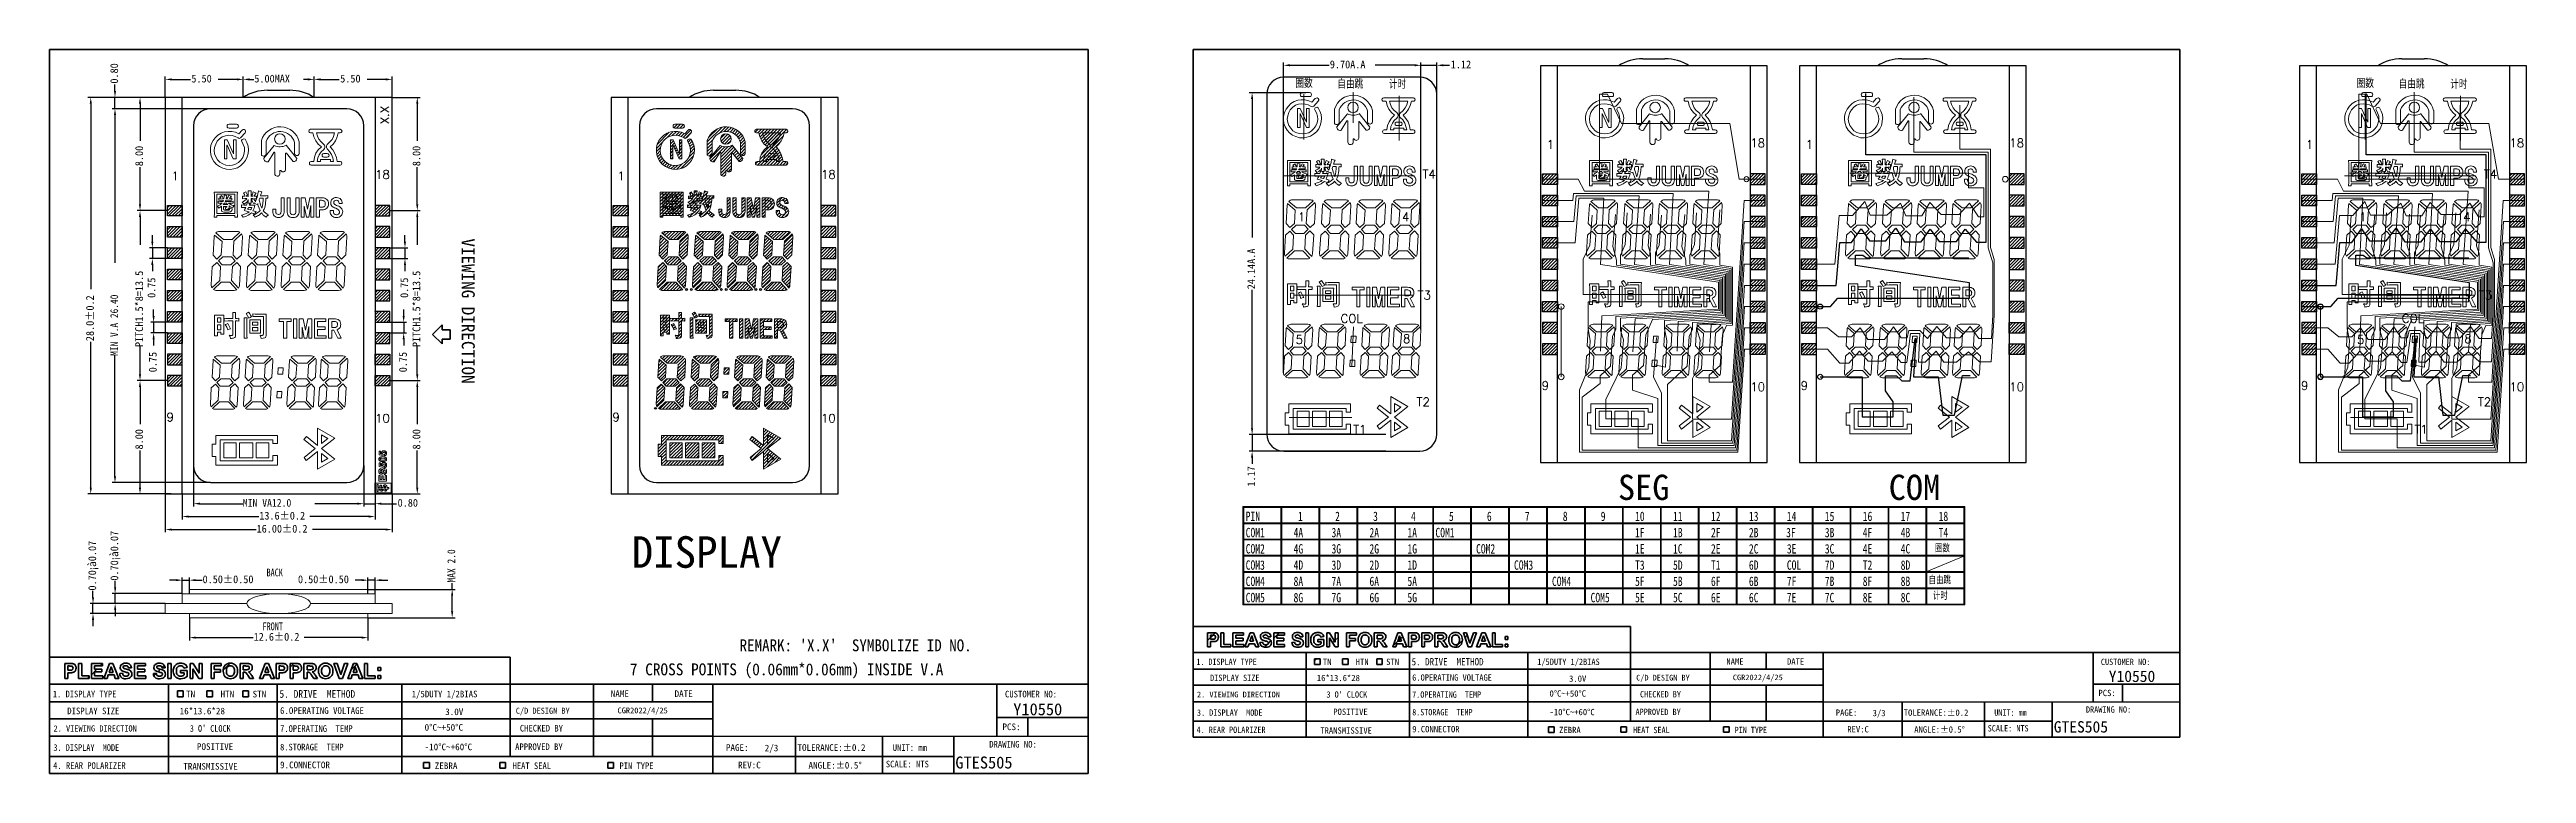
# Paper-space layout 'SW_Model_1' of a CAD drawing. Header units: millimetres. Extents: x 625 to 800, y 257 to 308.
import ezdxf

# ---------------------------------------------------------------- set-up
doc = ezdxf.new("R2010")
doc.units = ezdxf.units.MM
doc.linetypes.add('HIDDEN', pattern=[1.905, 1.27, -0.635])
doc.layers.add('剖面线层1', color=4, linetype='Continuous')
doc.layers.add('尺寸线层', color=3, linetype='Continuous')
doc.layers.add('粗实线层', color=7, linetype='Continuous', lineweight=25)
doc.styles.add('SLDTEXTSTYLE10', font='TXT', dxfattribs={"width": 0.914})
doc.styles.add('SLDTEXTSTYLE11', font='TXT', dxfattribs={"width": 0.95})
doc.styles.add('SLDTEXTSTYLE12', font='TXT', dxfattribs={"width": 0.9375})
doc.styles.add('SLDTEXTSTYLE13', font='TXT', dxfattribs={"width": 0.954545})
doc.styles.add('SLDTEXTSTYLE14', font='TXT', dxfattribs={"width": 0.90625})
doc.styles.add('SLDTEXTSTYLE15', font='TXT', dxfattribs={"width": 0.933333})
doc.styles.add('SLDTEXTSTYLE16', font='TXT', dxfattribs={"width": 0.941176})
doc.styles.add('SLDTEXTSTYLE17', font='TXT', dxfattribs={"width": 0.973684})
doc.styles.add('SLDTEXTSTYLE18', font='TXT', dxfattribs={"width": 0.966667})
doc.styles.add('SLDTEXTSTYLE19', font='TXT', dxfattribs={"width": 0.923077})
doc.styles.add('SLDTEXTSTYLE20', font='TXT', dxfattribs={"width": 0.944444})
doc.styles.add('SLDTEXTSTYLE21', font='TXT', dxfattribs={"width": 0.9})
doc.styles.add('SLDTEXTSTYLE22', font='TXT', dxfattribs={"width": 0.958333})
doc.styles.add('SLDTEXTSTYLE23', font='TXT', dxfattribs={"width": 0.919355})
doc.styles.add('SLDTEXTSTYLE24', font='TXT', dxfattribs={"width": 0.970588})
doc.styles.add('SLDTEXTSTYLE25', font='TXT', dxfattribs={"width": 0.939024})
doc.styles.add('SLDTEXTSTYLE26', font='TXT', dxfattribs={"width": 0.638186})
doc.styles.add('SLDTEXTSTYLE27', font='TXT', dxfattribs={"width": 0.75, "bigfont": 'bigfont'})
doc.styles.add('SLDTEXTSTYLE28', font='ROMANC')
doc.styles.add('SLDTEXTSTYLE29', font='TXT', dxfattribs={"width": 0.75})
doc.styles.add('SLDTEXTSTYLE30', font='TXT', dxfattribs={"width": 0.710611, "bigfont": 'bigfont'})
doc.styles.add('SLDTEXTSTYLE6', font='TXT')
doc.styles.add('SLDTEXTSTYLE7', font='TXT', dxfattribs={"width": 0.96})
doc.styles.add('SLDTEXTSTYLE8', font='TXT', dxfattribs={"width": 0.889231})
doc.styles.add('SLDTEXTSTYLE9', font='TXT', dxfattribs={"width": 0.894286})
doc.dimstyles.new('SLDDIMSTYLE0', dxfattribs={"dimtxt": 0.55, "dimasz": 4.08, "dimexe": 0, "dimexo": 0.0625, "dimgap": 0.1375, "dimtad": 2, "dimdec": 1, "dimrnd": 1e-09, "dimzin": 4, "dimdsep": 46, "dimtxsty": 'SLDTEXTSTYLE6', "dimblk1": 'NONE', "dimblk2": 'NONE', "dimsah": 1, "dimcen": 0.09, "dimadec": 0, "dimazin": 1, "dimtfac": 1, "dimtofl": 0, "dimtmove": 0, "dimatfit": 3, "dimldrblk": 'NONE', "dimfxl": 0, "dimfrac": 2, "dimtolj": 1, "dimtzin": 12, "dimarcsym": 0})
doc.dimstyles.new('SLDDIMSTYLE1', dxfattribs={"dimtxt": 0.55, "dimasz": 4.08, "dimexe": 0, "dimexo": 0.0625, "dimgap": 0.1375, "dimtad": 2, "dimrnd": 1e-09, "dimzin": 0, "dimdsep": 46, "dimtxsty": 'SLDTEXTSTYLE6', "dimblk1": 'NONE', "dimblk2": 'NONE', "dimsah": 1, "dimcen": 0.09, "dimadec": 0, "dimazin": 0, "dimtfac": 1, "dimtofl": 0, "dimtmove": 0, "dimatfit": 3, "dimldrblk": 'NONE', "dimfxl": 0, "dimfrac": 2, "dimtolj": 1, "dimtzin": 12, "dimarcsym": 0})
doc.dimstyles.new('SLDDIMSTYLE2', dxfattribs={"dimtxt": 0.55, "dimasz": 4.08, "dimexe": 0, "dimexo": 0.0625, "dimgap": 0.1375, "dimtad": 2, "dimrnd": 1e-09, "dimzin": 4, "dimdsep": 46, "dimtxsty": 'SLDTEXTSTYLE6', "dimblk1": 'NONE', "dimblk2": 'NONE', "dimsah": 1, "dimcen": 0.09, "dimadec": 0, "dimazin": 1, "dimtfac": 1, "dimtofl": 0, "dimtmove": 0, "dimatfit": 3, "dimldrblk": 'NONE', "dimfxl": 0, "dimfrac": 2, "dimtolj": 1, "dimtzin": 12, "dimarcsym": 0})
doc.dimstyles.new('SLDDIMSTYLE3', dxfattribs={"dimtxt": 0.55, "dimasz": 4.08, "dimexe": 0, "dimexo": 0.0625, "dimgap": 0.1375, "dimtad": 2, "dimdec": 1, "dimrnd": 1e-09, "dimzin": 12, "dimdsep": 46, "dimtxsty": 'SLDTEXTSTYLE6', "dimblk1": 'NONE', "dimblk2": 'NONE', "dimsah": 1, "dimcen": 0.09, "dimadec": 0, "dimazin": 3, "dimtfac": 1, "dimtofl": 0, "dimtmove": 0, "dimatfit": 3, "dimldrblk": 'NONE', "dimfxl": 0, "dimfrac": 2, "dimtolj": 1, "dimtzin": 12, "dimarcsym": 0})
doc.dimstyles.new('SLDDIMSTYLE4', dxfattribs={"dimtxt": 0.55, "dimasz": 4.08, "dimexe": 0, "dimexo": 0.0625, "dimgap": 0.1375, "dimtad": 2, "dimrnd": 1e-09, "dimdsep": 46, "dimtxsty": 'SLDTEXTSTYLE6', "dimblk1": 'NONE', "dimblk2": 'NONE', "dimsah": 1, "dimcen": 0.09, "dimadec": 0, "dimazin": 2, "dimtfac": 1, "dimtofl": 0, "dimtmove": 0, "dimatfit": 3, "dimldrblk": 'NONE', "dimfxl": 0, "dimfrac": 2, "dimtolj": 1, "dimtzin": 12, "dimarcsym": 0})
doc.dimstyles.new('SLDDIMSTYLE5', dxfattribs={"dimtxt": 0.55, "dimasz": 4.08, "dimexe": 0, "dimexo": 0.0625, "dimgap": 0.1375, "dimtad": 2, "dimrnd": 1e-09, "dimzin": 12, "dimdsep": 46, "dimtxsty": 'SLDTEXTSTYLE6', "dimblk1": 'NONE', "dimblk2": 'NONE', "dimsah": 1, "dimcen": 0.09, "dimadec": 0, "dimazin": 3, "dimtfac": 1, "dimtofl": 0, "dimtmove": 0, "dimatfit": 3, "dimldrblk": 'NONE', "dimfxl": 0, "dimfrac": 2, "dimtolj": 1, "dimtzin": 12, "dimarcsym": 0})

psp = doc.layouts.new('SW_Model_1')

# ---------------------------------------------------------------- texts
at = {"layer": '粗实线层', "attachment_point": 1}
for s, insert, char_height, style in [('圈数', (712.743, 306.125), 0.5802, 'SLDTEXTSTYLE27'), ('自由跳', (715.7, 306.072), 0.5802, 'SLDTEXTSTYLE27'), ('计时', (719.336, 306.057), 0.5802, 'SLDTEXTSTYLE27'), ('圈数', (787.61, 306.125), 0.5802, 'SLDTEXTSTYLE27'), ('自由跳', (790.568, 306.072), 0.5802, 'SLDTEXTSTYLE27'), ('计时', (794.203, 306.057), 0.5802, 'SLDTEXTSTYLE27'), ('1', (730.469, 301.845), 0.608, 'SLDTEXTSTYLE28'), ('18', (744.83, 301.955), 0.608, 'SLDTEXTSTYLE28'), ('1', (748.734, 301.845), 0.608, 'SLDTEXTSTYLE28'), ('18', (763.096, 301.955), 0.608, 'SLDTEXTSTYLE28'), ('1', (784.024, 301.845), 0.608, 'SLDTEXTSTYLE28'), ('18', (798.385, 301.955), 0.608, 'SLDTEXTSTYLE28'), ('1', (633.456, 299.621), 0.608, 'SLDTEXTSTYLE28'), ('18', (647.818, 299.73), 0.608, 'SLDTEXTSTYLE28'), ('1', (664.915, 299.621), 0.608, 'SLDTEXTSTYLE28'), ('18', (679.276, 299.73), 0.608, 'SLDTEXTSTYLE28'), ('T4', (721.713, 299.747), 0.608, 'SLDTEXTSTYLE28'), ('T4', (796.581, 299.747), 0.608, 'SLDTEXTSTYLE28'), ('1', (712.911, 296.73), 0.608, 'SLDTEXTSTYLE28'), ('4', (720.256, 296.733), 0.608, 'SLDTEXTSTYLE28'), ('1', (787.778, 296.73), 0.608, 'SLDTEXTSTYLE28'), ('4', (795.123, 296.733), 0.608, 'SLDTEXTSTYLE28'), ('T3', (721.362, 291.203), 0.608, 'SLDTEXTSTYLE28'), ('T3', (796.229, 291.203), 0.608, 'SLDTEXTSTYLE28'), ('COL', (715.927, 289.559), 0.608, 'SLDTEXTSTYLE28'), ('COL', (790.794, 289.559), 0.608, 'SLDTEXTSTYLE28'), ('5', (712.764, 288.07), 0.608, 'SLDTEXTSTYLE28'), ('8', (720.331, 288.13), 0.608, 'SLDTEXTSTYLE28'), ('5', (787.631, 288.07), 0.608, 'SLDTEXTSTYLE28'), ('8', (795.198, 288.13), 0.608, 'SLDTEXTSTYLE28'), ('9', (730.118, 284.824), 0.608, 'SLDTEXTSTYLE28'), ('9', (748.383, 284.824), 0.608, 'SLDTEXTSTYLE28'), ('9', (783.673, 284.824), 0.608, 'SLDTEXTSTYLE28'), ('T2', (721.29, 283.672), 0.608, 'SLDTEXTSTYLE28'), ('10', (744.83, 284.739), 0.608, 'SLDTEXTSTYLE28'), ('10', (763.096, 284.739), 0.608, 'SLDTEXTSTYLE28'), ('T2', (796.157, 283.672), 0.608, 'SLDTEXTSTYLE28'), ('10', (798.385, 284.739), 0.608, 'SLDTEXTSTYLE28'), ('9', (633.105, 282.599), 0.608, 'SLDTEXTSTYLE28'), ('10', (647.818, 282.514), 0.608, 'SLDTEXTSTYLE28'), ('9', (664.564, 282.599), 0.608, 'SLDTEXTSTYLE28'), ('10', (679.276, 282.514), 0.608, 'SLDTEXTSTYLE28'), ('T1', (716.815, 281.735), 0.608, 'SLDTEXTSTYLE28'), ('T1', (791.682, 281.735), 0.608, 'SLDTEXTSTYLE28'), ('SEG', (735.497, 278.227), 1.7813, 'SLDTEXTSTYLE6'), ('COM', (754.594, 278.227), 1.7813, 'SLDTEXTSTYLE6'), ('COM1', (709.235, 274.475), 0.6628, 'SLDTEXTSTYLE29'), ('PIN', (709.235, 275.622), 0.6628, 'SLDTEXTSTYLE29'), ('4A', (712.613, 274.475), 0.6628, 'SLDTEXTSTYLE29'), ('1', (712.927, 275.622), 0.663, 'SLDTEXTSTYLE29'), ('3A', (715.289, 274.475), 0.6628, 'SLDTEXTSTYLE29'), ('2', (715.544, 275.622), 0.663, 'SLDTEXTSTYLE29'), ('2A', (717.966, 274.475), 0.6628, 'SLDTEXTSTYLE29'), ('3', (718.221, 275.622), 0.663, 'SLDTEXTSTYLE29'), ('1A', (720.643, 274.475), 0.6628, 'SLDTEXTSTYLE29'), ('4', (720.898, 275.622), 0.663, 'SLDTEXTSTYLE29'), ('COM1', (722.618, 274.475), 0.6628, 'SLDTEXTSTYLE29'), ('5', (723.574, 275.622), 0.663, 'SLDTEXTSTYLE29'), ('6', (726.251, 275.622), 0.663, 'SLDTEXTSTYLE29'), ('7', (728.928, 275.622), 0.663, 'SLDTEXTSTYLE29'), ('8', (731.605, 275.622), 0.663, 'SLDTEXTSTYLE29'), ('9', (734.281, 275.622), 0.663, 'SLDTEXTSTYLE29'), ('1F', (736.701, 274.475), 0.6628, 'SLDTEXTSTYLE29'), ('10', (736.703, 275.622), 0.6628, 'SLDTEXTSTYLE29'), ('11', (739.38, 275.622), 0.6628, 'SLDTEXTSTYLE29'), ('1B', (739.38, 274.475), 0.6628, 'SLDTEXTSTYLE29'), ('2F', (742.056, 274.475), 0.6628, 'SLDTEXTSTYLE29'), ('12', (742.056, 275.622), 0.6628, 'SLDTEXTSTYLE29'), ('2B', (744.733, 274.475), 0.6628, 'SLDTEXTSTYLE29'), ('13', (744.733, 275.622), 0.6628, 'SLDTEXTSTYLE29'), ('3F', (747.358, 274.475), 0.6628, 'SLDTEXTSTYLE29'), ('14', (747.41, 275.622), 0.6628, 'SLDTEXTSTYLE29'), ('3B', (750.087, 274.475), 0.6628, 'SLDTEXTSTYLE29'), ('15', (750.087, 275.622), 0.6628, 'SLDTEXTSTYLE29'), ('4F', (752.763, 274.475), 0.6628, 'SLDTEXTSTYLE29'), ('16', (752.763, 275.622), 0.6628, 'SLDTEXTSTYLE29'), ('4B', (755.44, 274.475), 0.6628, 'SLDTEXTSTYLE29'), ('17', (755.44, 275.622), 0.6628, 'SLDTEXTSTYLE29'), ('T4', (758.117, 274.475), 0.6628, 'SLDTEXTSTYLE29'), ('18', (758.117, 275.622), 0.6628, 'SLDTEXTSTYLE29'), ('DISPLAY', (665.92, 273.883), 2.2266, 'SLDTEXTSTYLE6'), ('COM2', (709.235, 273.328), 0.6628, 'SLDTEXTSTYLE29'), ('4G', (712.613, 273.328), 0.6628, 'SLDTEXTSTYLE29'), ('3G', (715.289, 273.328), 0.6628, 'SLDTEXTSTYLE29'), ('2G', (717.966, 273.328), 0.6628, 'SLDTEXTSTYLE29'), ('1G', (720.643, 273.328), 0.6628, 'SLDTEXTSTYLE29'), ('COM2', (725.486, 273.328), 0.6628, 'SLDTEXTSTYLE29'), ('1E', (736.701, 273.328), 0.6628, 'SLDTEXTSTYLE29'), ('1C', (739.38, 273.328), 0.6628, 'SLDTEXTSTYLE29'), ('2E', (742.056, 273.328), 0.6628, 'SLDTEXTSTYLE29'), ('2C', (744.733, 273.328), 0.6628, 'SLDTEXTSTYLE29'), ('3E', (747.41, 273.328), 0.6628, 'SLDTEXTSTYLE29'), ('3C', (750.087, 273.328), 0.6628, 'SLDTEXTSTYLE29'), ('4E', (752.763, 273.328), 0.6628, 'SLDTEXTSTYLE29'), ('4C', (755.44, 273.328), 0.6628, 'SLDTEXTSTYLE29'), ('圈数', (757.86, 273.278), 0.5263, 'SLDTEXTSTYLE30'), ('BACK', (640.162, 271.603), 0.5525, 'SLDTEXTSTYLE26'), ('COM3', (709.235, 272.18), 0.6628, 'SLDTEXTSTYLE29'), ('COM4', (709.235, 271.033), 0.6628, 'SLDTEXTSTYLE29'), ('4D', (712.613, 272.18), 0.6628, 'SLDTEXTSTYLE29'), ('8A', (712.613, 271.033), 0.6628, 'SLDTEXTSTYLE29'), ('3D', (715.289, 272.18), 0.6628, 'SLDTEXTSTYLE29'), ('7A', (715.289, 271.033), 0.6628, 'SLDTEXTSTYLE29'), ('2D', (717.966, 272.18), 0.6628, 'SLDTEXTSTYLE29'), ('6A', (717.966, 271.033), 0.6628, 'SLDTEXTSTYLE29'), ('5A', (720.643, 271.033), 0.6628, 'SLDTEXTSTYLE29'), ('1D', (720.643, 272.18), 0.6628, 'SLDTEXTSTYLE29'), ('COM3', (728.163, 272.18), 0.6628, 'SLDTEXTSTYLE29'), ('COM4', (730.84, 271.033), 0.6628, 'SLDTEXTSTYLE29'), ('T3', (736.701, 272.18), 0.6628, 'SLDTEXTSTYLE29'), ('5F', (736.701, 271.033), 0.6628, 'SLDTEXTSTYLE29'), ('5D', (739.38, 272.18), 0.6628, 'SLDTEXTSTYLE29'), ('5B', (739.38, 271.033), 0.6628, 'SLDTEXTSTYLE29'), ('T1', (742.056, 272.18), 0.6628, 'SLDTEXTSTYLE29'), ('6F', (742.056, 271.033), 0.6628, 'SLDTEXTSTYLE29'), ('6D', (744.733, 272.18), 0.6628, 'SLDTEXTSTYLE29'), ('6B', (744.733, 271.033), 0.6628, 'SLDTEXTSTYLE29'), ('COL', (747.41, 272.18), 0.6628, 'SLDTEXTSTYLE29'), ('7F', (747.41, 271.033), 0.6628, 'SLDTEXTSTYLE29'), ('7D', (750.087, 272.18), 0.6628, 'SLDTEXTSTYLE29'), ('7B', (750.087, 271.033), 0.6628, 'SLDTEXTSTYLE29'), ('T2', (752.763, 272.18), 0.6628, 'SLDTEXTSTYLE29'), ('8F', (752.763, 271.033), 0.6628, 'SLDTEXTSTYLE29'), ('8D', (755.44, 272.18), 0.6628, 'SLDTEXTSTYLE29'), ('8B', (755.44, 271.033), 0.6628, 'SLDTEXTSTYLE29'), ('自由跳', (757.41, 271.033), 0.5263, 'SLDTEXTSTYLE30'), ('COM5', (709.235, 269.886), 0.6628, 'SLDTEXTSTYLE29'), ('8G', (712.613, 269.886), 0.6628, 'SLDTEXTSTYLE29'), ('7G', (715.289, 269.886), 0.6628, 'SLDTEXTSTYLE29'), ('6G', (717.966, 269.886), 0.6628, 'SLDTEXTSTYLE29'), ('5G', (720.643, 269.886), 0.6628, 'SLDTEXTSTYLE29'), ('COM5', (733.565, 269.886), 0.6628, 'SLDTEXTSTYLE29'), ('5E', (736.701, 269.886), 0.6628, 'SLDTEXTSTYLE29'), ('5C', (739.38, 269.886), 0.6628, 'SLDTEXTSTYLE29'), ('6E', (742.056, 269.886), 0.6628, 'SLDTEXTSTYLE29'), ('6C', (744.733, 269.886), 0.6628, 'SLDTEXTSTYLE29'), ('7E', (747.41, 269.886), 0.6628, 'SLDTEXTSTYLE29'), ('7C', (750.087, 269.886), 0.6628, 'SLDTEXTSTYLE29'), ('8E', (752.763, 269.886), 0.6628, 'SLDTEXTSTYLE29'), ('8C', (755.44, 269.886), 0.6628, 'SLDTEXTSTYLE29'), ('计时', (757.714, 269.914), 0.5263, 'SLDTEXTSTYLE30'), ('FRONT', (639.881, 267.799), 0.5525, 'SLDTEXTSTYLE26'), ("REMARK: 'X.X'  SYMBOLIZE ID NO.", (673.536, 266.603), 0.84441, 'SLDTEXTSTYLE23'), ('7 CROSS POINTS (0.06mm*0.06mm) INSIDE V.A', (665.794, 264.908), 0.84441, 'SLDTEXTSTYLE25'), ('1. DISPLAY TYPE', (705.758, 265.246), 0.44675, 'SLDTEXTSTYLE15'), ('DISPLAY SIZE', (706.72, 264.11), 0.44675, 'SLDTEXTSTYLE22'), ('16*13.6*28', (714.254, 264.103), 0.4467, 'SLDTEXTSTYLE6'), ('TN', (714.681, 265.239), 0.4467, 'SLDTEXTSTYLE6'), ('HTN', (716.995, 265.239), 0.4467, 'SLDTEXTSTYLE6'), ('STN', (719.143, 265.239), 0.4467, 'SLDTEXTSTYLE6'), ('5. DRIVE  METHOD', (720.94, 265.282), 0.51465, 'SLDTEXTSTYLE14'), ('6.OPERATING VOLTAGE', (720.982, 264.132), 0.44675, 'SLDTEXTSTYLE17'), ('1/5DUTY 1/2BIAS', (729.803, 265.244), 0.44675, 'SLDTEXTSTYLE18'), ('3.0V', (732.048, 264.053), 0.4467, 'SLDTEXTSTYLE6'), ('C/D DESIGN BY', (736.783, 264.1), 0.40207, 'SLDTEXTSTYLE19'), ('NAME', (743.145, 265.265), 0.4467, 'SLDTEXTSTYLE6'), ('CGR2022/4/25', (743.598, 264.116), 0.39314, 'SLDTEXTSTYLE6'), ('DATE', (747.42, 265.265), 0.4467, 'SLDTEXTSTYLE6'), ('CUSTOMER NO:', (769.562, 265.237), 0.44675, 'SLDTEXTSTYLE22'), ('Y10550', (770.118, 264.4), 0.8041, 'SLDTEXTSTYLE6'), ('1. DISPLAY TYPE', (625.091, 262.983), 0.47026, 'SLDTEXTSTYLE15'), ('TN', (634.484, 262.975), 0.4703, 'SLDTEXTSTYLE6'), ('HTN', (636.92, 262.975), 0.4703, 'SLDTEXTSTYLE6'), ('STN', (639.181, 262.975), 0.4703, 'SLDTEXTSTYLE6'), ('5. DRIVE  METHOD', (641.073, 263.02), 0.54174, 'SLDTEXTSTYLE14'), ('1/5DUTY 1/2BIAS', (650.402, 262.98), 0.47026, 'SLDTEXTSTYLE18'), ('NAME', (664.447, 263.003), 0.4703, 'SLDTEXTSTYLE6'), ('DATE', (668.946, 263.003), 0.4703, 'SLDTEXTSTYLE6'), ('CUSTOMER NO:', (692.254, 262.973), 0.47026, 'SLDTEXTSTYLE22'), ('2. VIEWING DIRECTION', (705.8, 262.917), 0.4112, 'SLDTEXTSTYLE11'), ("3 O' CLOCK", (714.935, 262.933), 0.4467, 'SLDTEXTSTYLE21'), ('7.OPERATING  TEMP', (720.982, 262.927), 0.44675, 'SLDTEXTSTYLE16'), ('0°C~+50°C', (730.668, 263.006), 0.4467, 'SLDTEXTSTYLE6'), ('CHECKED BY', (737.053, 262.951), 0.4467, 'SLDTEXTSTYLE11'), ('PCS:', (769.393, 263.044), 0.4467, 'SLDTEXTSTYLE6'), ('2. VIEWING DIRECTION', (625.136, 260.531), 0.43285, 'SLDTEXTSTYLE11'), ('DISPLAY SIZE', (626.105, 261.787), 0.47026, 'SLDTEXTSTYLE22'), ('16*13.6*28', (634.034, 261.78), 0.4703, 'SLDTEXTSTYLE6'), ("3 O' CLOCK", (634.752, 260.548), 0.4703, 'SLDTEXTSTYLE21'), ('7.OPERATING  TEMP', (641.117, 260.541), 0.47026, 'SLDTEXTSTYLE16'), ('6.OPERATING VOLTAGE', (641.117, 261.811), 0.47026, 'SLDTEXTSTYLE17'), ('0°C~+50°C', (651.313, 260.625), 0.4703, 'SLDTEXTSTYLE6'), ('3.0V', (652.765, 261.727), 0.4703, 'SLDTEXTSTYLE6'), ('C/D DESIGN BY', (657.749, 261.776), 0.42323, 'SLDTEXTSTYLE19'), ('CHECKED BY', (658.034, 260.567), 0.4703, 'SLDTEXTSTYLE11'), ('CGR2022/4/25', (664.923, 261.793), 0.41383, 'SLDTEXTSTYLE6'), ('PCS:', (692.076, 260.665), 0.4703, 'SLDTEXTSTYLE6'), ('Y10550', (692.839, 262.092), 0.8465, 'SLDTEXTSTYLE6'), ('4. REAR POLARIZER', (705.775, 260.443), 0.44675, 'SLDTEXTSTYLE16'), ('3. DISPLAY  MODE', (705.794, 261.654), 0.44675, 'SLDTEXTSTYLE14'), ('TRANSMISSIVE', (714.496, 260.391), 0.44675, 'SLDTEXTSTYLE6'), ('POSITIVE', (715.412, 261.717), 0.4467, 'SLDTEXTSTYLE6'), ('8.STORAGE  TEMP', (720.982, 261.684), 0.44675, 'SLDTEXTSTYLE15'), ('9.CONNECTOR', (720.982, 260.49), 0.44675, 'SLDTEXTSTYLE6'), ('-10°C~+60°C', (730.668, 261.696), 0.44675, 'SLDTEXTSTYLE6'), ('ZEBRA', (731.349, 260.429), 0.4467, 'SLDTEXTSTYLE6'), ('HEAT SEAL', (736.561, 260.429), 0.4467, 'SLDTEXTSTYLE20'), ('APPROVED BY', (736.735, 261.706), 0.44675, 'SLDTEXTSTYLE13'), ('PIN TYPE', (743.729, 260.429), 0.4467, 'SLDTEXTSTYLE12'), ('PAGE:', (750.861, 261.655), 0.4467, 'SLDTEXTSTYLE6'), ('REV:C', (751.675, 260.478), 0.4467, 'SLDTEXTSTYLE6'), ('3/3', (753.463, 261.623), 0.4467, 'SLDTEXTSTYLE6'), ('TOLERANCE:±0.2', (755.658, 261.655), 0.44675, 'SLDTEXTSTYLE6'), ('ANGLE:±0.5°', (756.397, 260.467), 0.44675, 'SLDTEXTSTYLE6'), ('SCALE: NTS', (761.578, 260.546), 0.4467, 'SLDTEXTSTYLE11'), ('UNIT: mm', (762.044, 261.655), 0.4467, 'SLDTEXTSTYLE12'), ('GTES505', (766.24, 260.828), 0.8041, 'SLDTEXTSTYLE6'), ('DRAWING NO:', (768.509, 261.875), 0.44675, 'SLDTEXTSTYLE13'), ('3. DISPLAY  MODE', (625.129, 259.202), 0.47026, 'SLDTEXTSTYLE14'), ('POSITIVE', (635.254, 259.268), 0.4703, 'SLDTEXTSTYLE6'), ('8.STORAGE  TEMP', (641.117, 259.233), 0.47026, 'SLDTEXTSTYLE15'), ('-10°C~+60°C', (651.313, 259.246), 0.47026, 'SLDTEXTSTYLE6'), ('APPROVED BY', (657.699, 259.256), 0.47026, 'SLDTEXTSTYLE13'), ('PAGE:', (672.569, 259.202), 0.4703, 'SLDTEXTSTYLE6'), ('2/3', (675.307, 259.169), 0.4703, 'SLDTEXTSTYLE6'), ('TOLERANCE:±0.2', (677.618, 259.202), 0.47026, 'SLDTEXTSTYLE6'), ('UNIT: mm', (684.34, 259.202), 0.4703, 'SLDTEXTSTYLE12'), ('DRAWING NO:', (691.145, 259.434), 0.47026, 'SLDTEXTSTYLE13'), ('4. REAR POLARIZER', (625.109, 257.927), 0.47026, 'SLDTEXTSTYLE16'), ('TRANSMISSIVE', (634.289, 257.872), 0.47026, 'SLDTEXTSTYLE6'), ('9.CONNECTOR', (641.117, 257.976), 0.47026, 'SLDTEXTSTYLE6'), ('ZEBRA', (652.029, 257.913), 0.4703, 'SLDTEXTSTYLE6'), ('HEAT SEAL', (657.516, 257.913), 0.4703, 'SLDTEXTSTYLE20'), ('PIN TYPE', (665.061, 257.913), 0.4703, 'SLDTEXTSTYLE12'), ('REV:C', (673.426, 257.964), 0.4703, 'SLDTEXTSTYLE6'), ('ANGLE:±0.5°', (678.396, 257.952), 0.47026, 'SLDTEXTSTYLE6'), ('SCALE: NTS', (683.849, 258.035), 0.4703, 'SLDTEXTSTYLE11'), ('GTES505', (688.756, 258.332), 0.8465, 'SLDTEXTSTYLE6')]:
    psp.add_mtext(s, dxfattribs=dict(at, insert=insert, char_height=char_height, style=style))
for s, insert, char_height, rotation, style in [('X.X', (648.192, 302.971), 0.608, 90, 'SLDTEXTSTYLE28'), ('VIEWING DIRECTION', (654.85, 294.909), 0.91303, 270, 'SLDTEXTSTYLE24')]:
    psp.add_mtext(s, dxfattribs=dict(at, insert=insert, char_height=char_height, rotation=rotation, style=style))

# ---------------------------------------------------------------- blocks, each defined once
blk = doc.blocks.new('_D')
at = {"layer": '尺寸线层'}
for p, q in [((631.09, 304.87), (627.56, 304.87)), ((627.76, 304.42), (627.76, 291.32)), ((627.76, 277.32), (627.76, 287.62)), ((633.44, 276.87), (627.56, 276.87))]:
    blk.add_line(p, q, dxfattribs=at)
for points in [[(627.69, 304.42), (627.84, 304.42), (627.76, 304.87)], [(627.69, 277.32), (627.84, 277.32), (627.76, 276.87)]]:
    blk.add_solid(points, dxfattribs=at)
at = {"layer": '尺寸线层', "insert": (627.43, 287.66), "char_height": 0.55, "attachment_point": 1, "rotation": 90, "style": 'SLDTEXTSTYLE7'}
blk.add_mtext('28.0±0.2', dxfattribs=at)
blk = doc.blocks.new('_None')
blk = doc.blocks.new('_D_1')
at = {"layer": '尺寸线层'}
for p, q in [((635.58, 304.87), (629.27, 304.87)), ((636.22, 304.07), (629.27, 304.07)), ((629.47, 305.32), (629.47, 305.77)), ((629.47, 304.07), (629.47, 304.87)), ((629.47, 303.62), (629.47, 303.17))]:
    blk.add_line(p, q, dxfattribs=at)
for points in [[(629.4, 305.32), (629.55, 305.32), (629.47, 304.87)], [(629.4, 303.62), (629.55, 303.62), (629.47, 304.07)]]:
    blk.add_solid(points, dxfattribs=at)
at = {"layer": '尺寸线层', "insert": (629.14, 305.84), "char_height": 0.55, "attachment_point": 1, "rotation": 90, "style": 'SLDTEXTSTYLE7'}
blk.add_mtext('0.80', dxfattribs=at)
blk = doc.blocks.new('_D_2')
at = {"layer": '尺寸线层'}
for p, q in [((636.15, 304.07), (629.27, 304.07)), ((629.47, 303.62), (629.47, 293.18)), ((629.47, 278.12), (629.47, 286.64)), ((636.22, 277.67), (629.27, 277.67))]:
    blk.add_line(p, q, dxfattribs=at)
for points in [[(629.4, 303.62), (629.55, 303.62), (629.47, 304.07)], [(629.4, 278.12), (629.55, 278.12), (629.47, 277.67)]]:
    blk.add_solid(points, dxfattribs=at)
at = {"layer": '尺寸线层', "insert": (629.14, 286.62), "char_height": 0.55, "attachment_point": 1, "rotation": 90, "style": 'SLDTEXTSTYLE8'}
blk.add_mtext('MIN V.A 26.40', dxfattribs=at)
blk = doc.blocks.new('_D_3')
at = {"layer": '尺寸线层'}
for p, q in [((633.02, 276.87), (633.02, 274.16)), ((649.02, 276.87), (649.02, 274.16)), ((633.47, 274.36), (639.43, 274.36)), ((648.57, 274.36), (643.41, 274.36))]:
    blk.add_line(p, q, dxfattribs=at)
for points in [[(633.47, 274.43), (633.47, 274.28), (633.02, 274.36)], [(648.57, 274.43), (648.57, 274.28), (649.02, 274.36)]]:
    blk.add_solid(points, dxfattribs=at)
at = {"layer": '尺寸线层', "insert": (639.46, 274.69), "char_height": 0.55, "attachment_point": 1, "style": 'SLDTEXTSTYLE7'}
blk.add_mtext('16.00±0.2', dxfattribs=at)
blk = doc.blocks.new('_D_4')
at = {"layer": '尺寸线层'}
for p, q in [((634.22, 276.93), (634.22, 275.07)), ((647.82, 276.93), (647.82, 275.07)), ((634.67, 275.27), (639.61, 275.27)), ((647.37, 275.27), (643.22, 275.27))]:
    blk.add_line(p, q, dxfattribs=at)
for points in [[(634.67, 275.35), (634.67, 275.2), (634.22, 275.27)], [(647.37, 275.35), (647.37, 275.2), (647.82, 275.27)]]:
    blk.add_solid(points, dxfattribs=at)
at = {"layer": '尺寸线层', "insert": (639.65, 275.61), "char_height": 0.55, "attachment_point": 1, "style": 'SLDTEXTSTYLE7'}
blk.add_mtext('13.6±0.2', dxfattribs=at)
blk = doc.blocks.new('_D_5')
at = {"layer": '尺寸线层'}
for p, q in [((634.72, 268.13), (634.72, 266.53)), ((647.32, 268.13), (647.32, 266.53)), ((635.17, 266.73), (639.21, 266.73)), ((646.87, 266.73), (642.82, 266.73))]:
    blk.add_line(p, q, dxfattribs=at)
for points in [[(635.17, 266.8), (635.17, 266.65), (634.72, 266.73)], [(646.87, 266.8), (646.87, 266.65), (647.32, 266.73)]]:
    blk.add_solid(points, dxfattribs=at)
at = {"layer": '尺寸线层', "insert": (639.25, 267.06), "char_height": 0.55, "attachment_point": 1, "style": 'SLDTEXTSTYLE7'}
blk.add_mtext('12.6±0.2', dxfattribs=at)
blk = doc.blocks.new('_D_6')
at = {"layer": '尺寸线层'}
for p, q in [((634.22, 269.83), (634.22, 270.98)), ((634.72, 269.83), (634.72, 270.98)), ((633.77, 270.78), (633.32, 270.78)), ((634.22, 270.78), (634.72, 270.78)), ((635.17, 270.78), (635.62, 270.78))]:
    blk.add_line(p, q, dxfattribs=at)
for points in [[(633.77, 270.86), (633.77, 270.71), (634.22, 270.78)], [(635.17, 270.86), (635.17, 270.71), (634.72, 270.78)]]:
    blk.add_solid(points, dxfattribs=at)
at = {"layer": '尺寸线层', "insert": (635.65, 271.12), "char_height": 0.55, "attachment_point": 1, "style": 'SLDTEXTSTYLE7'}
blk.add_mtext('0.50±0.50', dxfattribs=at)
blk = doc.blocks.new('_D_7')
at = {"layer": '尺寸线层'}
for p, q in [((647.32, 269.83), (647.32, 270.98)), ((647.82, 269.83), (647.82, 270.98)), ((646.87, 270.78), (646.42, 270.78)), ((647.82, 270.78), (647.32, 270.78)), ((648.27, 270.78), (648.72, 270.78))]:
    blk.add_line(p, q, dxfattribs=at)
for points in [[(646.87, 270.86), (646.87, 270.71), (647.32, 270.78)], [(648.27, 270.86), (648.27, 270.71), (647.82, 270.78)]]:
    blk.add_solid(points, dxfattribs=at)
at = {"layer": '尺寸线层', "insert": (642.38, 271.12), "char_height": 0.55, "attachment_point": 1, "style": 'SLDTEXTSTYLE7'}
blk.add_mtext('0.50±0.50', dxfattribs=at)
blk = doc.blocks.new('_D_8')
at = {"layer": '尺寸线层'}
for p, q in [((634.22, 269.83), (629.28, 269.83)), ((633.02, 269.13), (629.28, 269.13)), ((629.48, 270.28), (629.48, 270.73)), ((629.48, 269.13), (629.48, 269.83)), ((629.48, 268.68), (629.48, 268.23))]:
    blk.add_line(p, q, dxfattribs=at)
for points in [[(629.41, 270.28), (629.56, 270.28), (629.48, 269.83)], [(629.41, 268.68), (629.56, 268.68), (629.48, 269.13)]]:
    blk.add_solid(points, dxfattribs=at)
at = {"layer": '尺寸线层', "insert": (629.15, 270.75), "char_height": 0.55, "attachment_point": 1, "rotation": 90, "style": 'SLDTEXTSTYLE7'}
blk.add_mtext('0.70¡à0.07', dxfattribs=at)
blk = doc.blocks.new('_D_9')
at = {"layer": '尺寸线层'}
for p, q in [((633.02, 269.13), (627.72, 269.13)), ((627.92, 269.58), (627.92, 270.03)), ((627.92, 268.43), (627.92, 269.13)), ((633.02, 268.43), (627.72, 268.43)), ((627.92, 267.98), (627.92, 267.53))]:
    blk.add_line(p, q, dxfattribs=at)
for points in [[(627.85, 269.58), (628, 269.58), (627.92, 269.13)], [(627.85, 267.98), (628, 267.98), (627.92, 268.43)]]:
    blk.add_solid(points, dxfattribs=at)
at = {"layer": '尺寸线层', "insert": (627.59, 270.05), "char_height": 0.55, "attachment_point": 1, "rotation": 90, "style": 'SLDTEXTSTYLE7'}
blk.add_mtext('0.70¡à0.07', dxfattribs=at)
blk = doc.blocks.new('_D_10')
at = {"layer": '尺寸线层'}
for p, q in [((647.32, 270.13), (653.46, 270.13)), ((653.26, 270.13), (653.26, 270.58)), ((653.26, 268.58), (653.26, 269.68)), ((647.32, 268.13), (653.46, 268.13))]:
    blk.add_line(p, q, dxfattribs=at)
for points in [[(653.18, 269.68), (653.33, 269.68), (653.26, 270.13)], [(653.18, 268.58), (653.33, 268.58), (653.26, 268.13)]]:
    blk.add_solid(points, dxfattribs=at)
at = {"layer": '尺寸线层', "insert": (652.92, 270.62), "char_height": 0.55, "attachment_point": 1, "rotation": 90, "style": 'SLDTEXTSTYLE9'}
blk.add_mtext('MAX 2.0', dxfattribs=at)
blk = doc.blocks.new('_D_11')
at = {"layer": '尺寸线层'}
for p, q in [((633.17, 294.24), (631.91, 294.24)), ((632.11, 294.69), (632.11, 295.14)), ((632.11, 294.24), (632.11, 293.49)), ((633.17, 293.49), (631.91, 293.49)), ((632.11, 293.04), (632.11, 292.59))]:
    blk.add_line(p, q, dxfattribs=at)
for points in [[(632.03, 294.69), (632.18, 294.69), (632.11, 294.24)], [(632.03, 293.04), (632.18, 293.04), (632.11, 293.49)]]:
    blk.add_solid(points, dxfattribs=at)
at = {"layer": '尺寸线层', "insert": (631.77, 290.71), "char_height": 0.55, "attachment_point": 1, "rotation": 90, "style": 'SLDTEXTSTYLE7'}
blk.add_mtext('0.75', dxfattribs=at)
blk = doc.blocks.new('_D_12')
at = {"layer": '尺寸线层'}
for p, q in [((633.17, 288.99), (632, 288.99)), ((632.2, 289.44), (632.2, 289.89)), ((632.2, 288.99), (632.2, 288.24)), ((633.17, 288.24), (632, 288.24)), ((632.2, 287.79), (632.2, 287.34))]:
    blk.add_line(p, q, dxfattribs=at)
for points in [[(632.12, 289.44), (632.27, 289.44), (632.2, 288.99)], [(632.12, 287.79), (632.27, 287.79), (632.2, 288.24)]]:
    blk.add_solid(points, dxfattribs=at)
at = {"layer": '尺寸线层', "insert": (631.86, 285.46), "char_height": 0.55, "attachment_point": 1, "rotation": 90, "style": 'SLDTEXTSTYLE7'}
blk.add_mtext('0.75', dxfattribs=at)
blk = doc.blocks.new('_D_13')
at = {"layer": '尺寸线层'}
for p, q in [((643.52, 304.87), (643.52, 306.34)), ((643.97, 306.14), (645.29, 306.14)), ((648.57, 306.14), (647.25, 306.14)), ((649.02, 304.87), (649.02, 306.34))]:
    blk.add_line(p, q, dxfattribs=at)
for points in [[(643.97, 306.21), (643.97, 306.06), (643.52, 306.14)], [(648.57, 306.21), (648.57, 306.06), (649.02, 306.14)]]:
    blk.add_solid(points, dxfattribs=at)
at = {"layer": '尺寸线层', "insert": (645.36, 306.47), "char_height": 0.55, "attachment_point": 1, "style": 'SLDTEXTSTYLE7'}
blk.add_mtext('5.50', dxfattribs=at)
blk = doc.blocks.new('_D_14')
at = {"layer": '尺寸线层'}
for p, q in [((633.02, 304.87), (633.02, 306.34)), ((633.47, 306.14), (634.79, 306.14)), ((638.07, 306.14), (636.75, 306.14)), ((638.52, 304.87), (638.52, 306.34))]:
    blk.add_line(p, q, dxfattribs=at)
for points in [[(633.47, 306.21), (633.47, 306.06), (633.02, 306.14)], [(638.07, 306.21), (638.07, 306.06), (638.52, 306.14)]]:
    blk.add_solid(points, dxfattribs=at)
at = {"layer": '尺寸线层', "insert": (634.86, 306.47), "char_height": 0.55, "attachment_point": 1, "style": 'SLDTEXTSTYLE7'}
blk.add_mtext('5.50', dxfattribs=at)
blk = doc.blocks.new('_D_15')
at = {"layer": '尺寸线层'}
for p, q in [((638.52, 304.87), (638.52, 306.34)), ((638.97, 306.14), (639.26, 306.14)), ((643.07, 306.14), (642.78, 306.14)), ((643.52, 304.87), (643.52, 306.34))]:
    blk.add_line(p, q, dxfattribs=at)
for points in [[(638.97, 306.21), (638.97, 306.06), (638.52, 306.14)], [(643.07, 306.21), (643.07, 306.06), (643.52, 306.14)]]:
    blk.add_solid(points, dxfattribs=at)
at = {"layer": '尺寸线层', "insert": (639.3, 306.47), "char_height": 0.55, "attachment_point": 1, "style": 'SLDTEXTSTYLE7'}
blk.add_mtext('5.00MAX', dxfattribs=at)
blk = doc.blocks.new('_D_16')
at = {"layer": '尺寸线层'}
for p, q in [((635.02, 278.87), (635.02, 275.98)), ((647.02, 278.87), (647.02, 275.98)), ((635.47, 276.18), (638.48, 276.18)), ((646.57, 276.18), (643.56, 276.18))]:
    blk.add_line(p, q, dxfattribs=at)
for points in [[(635.47, 276.26), (635.47, 276.11), (635.02, 276.18)], [(646.57, 276.26), (646.57, 276.11), (647.02, 276.18)]]:
    blk.add_solid(points, dxfattribs=at)
at = {"layer": '尺寸线层', "insert": (638.49, 276.52), "char_height": 0.55, "attachment_point": 1, "style": 'SLDTEXTSTYLE10'}
blk.add_mtext('MIN VA12.0', dxfattribs=at)
blk = doc.blocks.new('_D_17')
at = {"layer": '尺寸线层'}
for p, q in [((633.17, 296.87), (631.04, 296.87)), ((631.24, 296.42), (631.24, 294.46)), ((631.24, 285.32), (631.24, 287.28)), ((633.17, 284.87), (631.04, 284.87))]:
    blk.add_line(p, q, dxfattribs=at)
for points in [[(631.16, 296.42), (631.31, 296.42), (631.24, 296.87)], [(631.16, 285.32), (631.31, 285.32), (631.24, 284.87)]]:
    blk.add_solid(points, dxfattribs=at)
at = {"layer": '尺寸线层', "insert": (630.9, 287.24), "char_height": 0.55, "attachment_point": 1, "rotation": 90, "style": 'SLDTEXTSTYLE7'}
blk.add_mtext('PITCH1.5*8=13.5', dxfattribs=at)
blk = doc.blocks.new('_D_18')
at = {"layer": '尺寸线层'}
for p, q in [((633.02, 304.87), (631.04, 304.87)), ((631.24, 304.42), (631.24, 301.8)), ((631.24, 297.32), (631.24, 299.94)), ((633.17, 296.87), (631.04, 296.87))]:
    blk.add_line(p, q, dxfattribs=at)
for points in [[(631.16, 304.42), (631.31, 304.42), (631.24, 304.87)], [(631.16, 297.32), (631.31, 297.32), (631.24, 296.87)]]:
    blk.add_solid(points, dxfattribs=at)
at = {"layer": '尺寸线层', "insert": (630.9, 300.01), "char_height": 0.55, "attachment_point": 1, "rotation": 90, "style": 'SLDTEXTSTYLE7'}
blk.add_mtext('8.00', dxfattribs=at)
blk = doc.blocks.new('_D_19')
at = {"layer": '尺寸线层'}
for p, q in [((647.02, 278.87), (647.02, 275.98)), ((646.57, 276.18), (646.12, 276.18)), ((647.02, 276.18), (647.82, 276.18)), ((647.82, 276.66), (647.82, 275.98)), ((648.27, 276.18), (649.33, 276.18))]:
    blk.add_line(p, q, dxfattribs=at)
for points in [[(646.57, 276.26), (646.57, 276.11), (647.02, 276.18)], [(648.27, 276.26), (648.27, 276.11), (647.82, 276.18)]]:
    blk.add_solid(points, dxfattribs=at)
at = {"layer": '尺寸线层', "insert": (649.41, 276.52), "char_height": 0.55, "attachment_point": 1, "style": 'SLDTEXTSTYLE7'}
blk.add_mtext('0.80', dxfattribs=at)
blk = doc.blocks.new('_D_20')
at = {"layer": '尺寸线层'}
for p, q in [((713.48, 305.2), (709.49, 305.2)), ((709.69, 304.75), (709.69, 294.98)), ((709.69, 281.51), (709.69, 291.28)), ((719.11, 281.06), (709.49, 281.06))]:
    blk.add_line(p, q, dxfattribs=at)
for points in [[(709.61, 304.75), (709.76, 304.75), (709.69, 305.2)], [(709.61, 281.51), (709.76, 281.51), (709.69, 281.06)]]:
    blk.add_solid(points, dxfattribs=at)
at = {"layer": '尺寸线层', "insert": (709.35, 291.32), "char_height": 0.55, "attachment_point": 1, "rotation": 90, "style": 'SLDTEXTSTYLE7'}
blk.add_mtext('24.14A.A', dxfattribs=at)
blk = doc.blocks.new('_D_21')
at = {"layer": '尺寸线层'}
for p, q in [((709.69, 281.51), (709.69, 281.96)), ((719.11, 281.06), (709.49, 281.06)), ((719.11, 279.89), (709.49, 279.89)), ((709.69, 281.06), (709.69, 279.89)), ((709.69, 279.44), (709.69, 278.99))]:
    blk.add_line(p, q, dxfattribs=at)
for points in [[(709.61, 281.51), (709.76, 281.51), (709.69, 281.06)], [(709.61, 279.44), (709.76, 279.44), (709.69, 279.89)]]:
    blk.add_solid(points, dxfattribs=at)
at = {"layer": '尺寸线层', "insert": (709.35, 277.39), "char_height": 0.55, "attachment_point": 1, "rotation": 90, "style": 'SLDTEXTSTYLE7'}
blk.add_mtext('1.17', dxfattribs=at)
blk = doc.blocks.new('_D_22')
at = {"layer": '尺寸线层'}
for p, q in [((711.9, 285.41), (711.9, 307.33)), ((712.35, 307.13), (715.13, 307.13)), ((721.15, 307.13), (718.37, 307.13)), ((721.6, 288.5), (721.6, 307.33))]:
    blk.add_line(p, q, dxfattribs=at)
for points in [[(712.35, 307.21), (712.35, 307.06), (711.9, 307.13)], [(721.15, 307.21), (721.15, 307.06), (721.6, 307.13)]]:
    blk.add_solid(points, dxfattribs=at)
at = {"layer": '尺寸线层', "insert": (715.17, 307.47), "char_height": 0.55, "attachment_point": 1, "style": 'SLDTEXTSTYLE7'}
blk.add_mtext('9.70A.A', dxfattribs=at)
blk = doc.blocks.new('_D_23')
at = {"layer": '尺寸线层'}
for p, q in [((721.15, 307.13), (720.7, 307.13)), ((721.6, 288.49), (721.6, 307.33)), ((721.6, 307.13), (722.72, 307.13)), ((722.72, 288.49), (722.72, 307.33)), ((723.17, 307.13), (723.62, 307.13))]:
    blk.add_line(p, q, dxfattribs=at)
for points in [[(721.15, 307.21), (721.15, 307.06), (721.6, 307.13)], [(723.17, 307.21), (723.17, 307.06), (722.72, 307.13)]]:
    blk.add_solid(points, dxfattribs=at)
at = {"layer": '尺寸线层', "insert": (723.7, 307.47), "char_height": 0.55, "attachment_point": 1, "style": 'SLDTEXTSTYLE7'}
blk.add_mtext('1.12', dxfattribs=at)
blk = doc.blocks.new('_D_24')
at = {"layer": '尺寸线层'}
for p, q in [((648.87, 294.24), (650.13, 294.24)), ((649.93, 294.69), (649.93, 295.14)), ((649.93, 294.24), (649.93, 293.49)), ((648.87, 293.49), (650.13, 293.49)), ((649.93, 293.04), (649.93, 292.59))]:
    blk.add_line(p, q, dxfattribs=at)
for points in [[(649.85, 294.69), (650, 294.69), (649.93, 294.24)], [(649.85, 293.04), (650, 293.04), (649.93, 293.49)]]:
    blk.add_solid(points, dxfattribs=at)
at = {"layer": '尺寸线层', "insert": (649.6, 290.71), "char_height": 0.55, "attachment_point": 1, "rotation": 90, "style": 'SLDTEXTSTYLE7'}
blk.add_mtext('0.75', dxfattribs=at)
blk = doc.blocks.new('_D_25')
at = {"layer": '尺寸线层'}
for p, q in [((648.87, 288.99), (650.04, 288.99)), ((649.84, 289.44), (649.84, 289.89)), ((649.84, 288.99), (649.84, 288.24)), ((648.87, 288.24), (650.04, 288.24)), ((649.84, 287.79), (649.84, 287.34))]:
    blk.add_line(p, q, dxfattribs=at)
for points in [[(649.76, 289.44), (649.91, 289.44), (649.84, 288.99)], [(649.76, 287.79), (649.91, 287.79), (649.84, 288.24)]]:
    blk.add_solid(points, dxfattribs=at)
at = {"layer": '尺寸线层', "insert": (649.51, 285.46), "char_height": 0.55, "attachment_point": 1, "rotation": 90, "style": 'SLDTEXTSTYLE7'}
blk.add_mtext('0.75', dxfattribs=at)
blk = doc.blocks.new('_D_26')
at = {"layer": '尺寸线层'}
for p, q in [((648.87, 296.87), (651, 296.87)), ((650.8, 296.42), (650.8, 294.46)), ((650.8, 285.32), (650.8, 287.28)), ((648.87, 284.87), (651, 284.87))]:
    blk.add_line(p, q, dxfattribs=at)
for points in [[(650.72, 296.42), (650.87, 296.42), (650.8, 296.87)], [(650.72, 285.32), (650.87, 285.32), (650.8, 284.87)]]:
    blk.add_solid(points, dxfattribs=at)
at = {"layer": '尺寸线层', "insert": (650.46, 287.24), "char_height": 0.55, "attachment_point": 1, "rotation": 90, "style": 'SLDTEXTSTYLE7'}
blk.add_mtext('PITCH1.5*8=13.5', dxfattribs=at)
blk = doc.blocks.new('_D_27')
at = {"layer": '尺寸线层'}
for p, q in [((649.02, 304.87), (651, 304.87)), ((650.8, 304.42), (650.8, 301.8)), ((650.8, 297.32), (650.8, 299.94)), ((648.87, 296.87), (651, 296.87))]:
    blk.add_line(p, q, dxfattribs=at)
for points in [[(650.72, 304.42), (650.87, 304.42), (650.8, 304.87)], [(650.72, 297.32), (650.87, 297.32), (650.8, 296.87)]]:
    blk.add_solid(points, dxfattribs=at)
at = {"layer": '尺寸线层', "insert": (650.46, 300.01), "char_height": 0.55, "attachment_point": 1, "rotation": 90, "style": 'SLDTEXTSTYLE7'}
blk.add_mtext('8.00', dxfattribs=at)
blk = doc.blocks.new('_D_28')
at = {"layer": '尺寸线层'}
for p, q in [((648.87, 284.87), (651, 284.87)), ((650.8, 284.42), (650.8, 281.8)), ((650.8, 277.32), (650.8, 279.94)), ((649.02, 276.87), (651, 276.87))]:
    blk.add_line(p, q, dxfattribs=at)
for points in [[(650.72, 284.42), (650.87, 284.42), (650.8, 284.87)], [(650.72, 277.32), (650.87, 277.32), (650.8, 276.87)]]:
    blk.add_solid(points, dxfattribs=at)
at = {"layer": '尺寸线层', "insert": (650.46, 280.01), "char_height": 0.55, "attachment_point": 1, "rotation": 90, "style": 'SLDTEXTSTYLE7'}
blk.add_mtext('8.00', dxfattribs=at)
blk = doc.blocks.new('_D_29')
at = {"layer": '尺寸线层'}
for p, q in [((633.17, 284.87), (631.04, 284.87)), ((631.24, 284.42), (631.24, 281.8)), ((631.24, 277.32), (631.24, 279.94)), ((633.02, 276.87), (631.04, 276.87))]:
    blk.add_line(p, q, dxfattribs=at)
for points in [[(631.16, 284.42), (631.31, 284.42), (631.24, 284.87)], [(631.16, 277.32), (631.31, 277.32), (631.24, 276.87)]]:
    blk.add_solid(points, dxfattribs=at)
at = {"layer": '尺寸线层', "insert": (630.9, 280.01), "char_height": 0.55, "attachment_point": 1, "rotation": 90, "style": 'SLDTEXTSTYLE7'}
blk.add_mtext('8.00', dxfattribs=at)

# ---------------------------------------------------------------- dimensions: what is measured, and where the dimension line sits
at = {"layer": '尺寸线层'}
for base, p1, p2, dimstyle, picture, middle in [((629.475, 304.868), (636.218, 304.068), (635.581, 304.868), 'SLDDIMSTYLE1', '_D_1', (629.475, 306.702)), ((631.237, 304.868), (633.168, 296.868), (633.018, 304.868), 'SLDDIMSTYLE2', '_D_18', (631.237, 300.868)), ((650.798, 304.868), (648.868, 296.868), (649.018, 304.868), 'SLDDIMSTYLE2', '_D_27', (650.798, 300.868)), ((632.106, 294.243), (633.168, 293.493), (633.168, 294.243), 'SLDDIMSTYLE4', '_D_11', (632.106, 291.614)), ((649.929, 294.243), (648.868, 293.493), (648.868, 294.243), 'SLDDIMSTYLE4', '_D_24', (649.929, 291.614)), ((632.196, 288.993), (633.168, 288.243), (633.168, 288.993), 'SLDDIMSTYLE4', '_D_12', (632.196, 286.364)), ((649.839, 288.993), (648.868, 288.243), (648.868, 288.993), 'SLDDIMSTYLE4', '_D_25', (649.839, 286.364)), ((631.237, 276.868), (633.168, 284.868), (633.018, 276.868), 'SLDDIMSTYLE2', '_D_29', (631.237, 280.868)), ((650.798, 276.868), (648.868, 284.868), (649.018, 276.868), 'SLDDIMSTYLE2', '_D_28', (650.798, 280.868)), ((709.688, 281.062), (719.108, 279.893), (719.108, 281.062), 'SLDDIMSTYLE5', '_D_21', (709.688, 278.152))]:
    dim = psp.add_linear_dim(base=base, p1=p1, p2=p2, angle=90, dimstyle=dimstyle, dxfattribs=at)
    dim.commit()
    dim.dimension.update_dxf_attribs({"geometry": picture, "text_midpoint": middle, "dimtype": 160})
for base, p1, p2, dimstyle, picture, middle in [((633.018, 306.137), (638.518, 304.868), (633.018, 304.868), 'SLDDIMSTYLE2', '_D_14', (635.768, 306.137)), ((643.518, 306.137), (649.018, 304.868), (643.518, 304.868), 'SLDDIMSTYLE2', '_D_13', (646.268, 306.137)), ((721.596, 307.133), (722.718, 288.486), (721.596, 288.486), 'SLDDIMSTYLE5', '_D_23', (724.459, 307.133)), ((647.018, 276.184), (647.818, 276.662), (647.018, 278.868), 'SLDDIMSTYLE1', '_D_19', (650.264, 276.184))]:
    dim = psp.add_linear_dim(base=base, p1=p1, p2=p2, dimstyle=dimstyle, dxfattribs=at)
    dim.commit()
    dim.dimension.update_dxf_attribs({"geometry": picture, "text_midpoint": middle, "dimtype": 160})
for base, p1, p2, text, dimstyle, picture, middle in [((638.518, 306.137), (643.518, 304.868), (638.518, 304.868), '<>MAX', 'SLDDIMSTYLE2', '_D_15', (641.018, 306.137)), ((711.9, 307.133), (721.596, 288.505), (711.9, 285.412), '<>A.A', 'SLDDIMSTYLE2', '_D_22', (716.748, 307.133)), ((635.018, 276.184), (647.018, 278.868), (635.018, 278.868), 'MIN VA<>', 'SLDDIMSTYLE0', '_D_16', (641.018, 276.184)), ((633.018, 274.359), (649.018, 276.868), (633.018, 276.868), '<>±0.2', 'SLDDIMSTYLE2', '_D_3', (641.418, 274.359)), ((634.218, 275.272), (647.818, 276.933), (634.218, 276.933), '<>±0.2', 'SLDDIMSTYLE3', '_D_4', (641.418, 275.272)), ((634.218, 270.784), (634.718, 269.826), (634.218, 269.826), '<>±0.50', 'SLDDIMSTYLE1', '_D_6', (637.651, 270.784)), ((647.318, 270.784), (647.818, 269.826), (647.318, 269.826), '<>±0.50', 'SLDDIMSTYLE1', '_D_7', (644.384, 270.784)), ((634.718, 266.729), (647.318, 268.126), (634.718, 268.126), '<>±0.2', 'SLDDIMSTYLE3', '_D_5', (641.018, 266.729))]:
    dim = psp.add_linear_dim(base=base, p1=p1, p2=p2, text=text, dimstyle=dimstyle, dxfattribs=at)
    dim.commit()
    dim.dimension.update_dxf_attribs({"geometry": picture, "text_midpoint": middle, "dimtype": 160})
for base, p1, p2, text, dimstyle, picture, middle in [((627.763, 304.868), (633.438, 276.868), (631.094, 304.868), '<>±0.2', 'SLDDIMSTYLE0', '_D', (627.763, 289.468)), ((629.475, 304.066), (636.218, 277.668), (636.148, 304.066), 'MIN V.A <>', 'SLDDIMSTYLE2', '_D_2', (629.475, 289.913)), ((709.688, 305.202), (719.108, 281.062), (713.479, 305.202), '<>A.A', 'SLDDIMSTYLE5', '_D_20', (709.688, 293.132)), ((631.237, 296.868), (633.168, 284.868), (633.168, 296.868), 'PITCH<>*8=13.5', 'SLDDIMSTYLE3', '_D_17', (631.237, 290.868)), ((650.798, 296.868), (648.868, 284.868), (648.868, 296.868), 'PITCH<>*8=13.5', 'SLDDIMSTYLE3', '_D_26', (650.798, 290.868)), ((629.483, 269.826), (633.018, 269.126), (634.218, 269.826), '<>¡à0.07', 'SLDDIMSTYLE1', '_D_8', (629.483, 272.851)), ((627.923, 268.426), (633.018, 269.126), (633.018, 268.426), '<>¡à0.07', 'SLDDIMSTYLE1', '_D_9', (627.923, 272.151)), ((653.257, 270.126), (647.318, 268.126), (647.318, 270.126), 'MAX <>', 'SLDDIMSTYLE0', '_D_10', (653.257, 272.38))]:
    dim = psp.add_linear_dim(base=base, p1=p1, p2=p2, angle=90, text=text, dimstyle=dimstyle, dxfattribs=at)
    dim.commit()
    dim.dimension.update_dxf_attribs({"geometry": picture, "text_midpoint": middle, "dimtype": 160})

# ---------------------------------------------------------------- hatches: boundary and pattern name
at = {"layer": '剖面线层1'}
h = psp.add_hatch(dxfattribs=at)
h.set_pattern_fill('ANSI31', color=256, scale=0.05, style=0)
h.paths.add_polyline_path([(669.053, 299.781), (669.315, 299.827), (669.562, 299.904), (669.778, 300.043), (669.979, 300.213), (670.149, 300.414), (670.257, 300.661), (670.319, 300.908), (670.35, 301.17), (670.319, 301.433), (670.226, 301.68), (670.102, 301.912), (670.025, 301.942), (669.964, 301.927), (669.902, 301.896), (669.855, 301.819), (669.871, 301.757), (669.979, 301.541), (670.056, 301.325), (670.072, 301.078), (670.025, 300.846), (669.948, 300.63), (669.809, 300.445), (669.639, 300.275), (669.439, 300.151), (669.222, 300.09), (668.991, 300.059), (668.759, 300.09), (668.528, 300.167), (668.327, 300.29), (668.172, 300.46), (668.034, 300.661), (667.956, 300.877), (667.925, 301.109), (667.956, 301.34), (668.034, 301.572), (668.142, 301.773), (668.311, 301.942), (668.497, 302.081), (668.728, 302.159), (668.96, 302.189), (669.192, 302.174), (669.408, 302.112), (669.624, 302.004), (669.686, 301.973), (669.747, 301.989), (669.794, 302.02), (670.118, 302.375), (670.149, 302.437), (670.149, 302.498), (670.102, 302.56), (670.041, 302.606), (669.964, 302.591), (669.902, 302.56), (669.67, 302.298), (669.439, 302.406), (669.176, 302.467), (668.914, 302.467), (668.667, 302.437), (668.42, 302.344), (668.188, 302.205), (668.003, 302.02), (667.848, 301.819), (667.725, 301.572), (667.663, 301.325), (667.663, 301.062), (667.694, 300.8), (667.786, 300.553), (667.91, 300.337), (668.095, 300.136), (668.296, 299.982), (668.543, 299.873), (668.79, 299.796)], flags=0)
h = psp.add_hatch(dxfattribs=at)
h.set_pattern_fill('ANSI31', color=256, scale=0.05, style=0)
h.paths.add_polyline_path([(668.836, 302.838), (668.852, 302.9), (668.898, 302.961), (668.975, 302.977), (669.5, 302.977), (669.578, 302.961), (669.624, 302.9), (669.639, 302.838), (669.624, 302.761), (669.578, 302.714), (669.5, 302.699), (668.975, 302.699), (668.898, 302.714), (668.852, 302.761)], flags=0)
h = psp.add_hatch(dxfattribs=at)
h.set_pattern_fill('ANSI31', color=256, scale=0.05, style=0)
edge = h.paths.add_edge_path(flags=0)
edge.add_arc((672.581, 301.411), 1.049, 15.0713, 160.35549, ccw=False)
edge.add_line((673.594, 301.684), (673.594, 300.892))
edge.add_arc((673.761, 300.936), 0.173, 194.48039, 348.16923)
edge.add_line((673.93, 300.9), (673.93, 301.725))
edge.add_arc((672.581, 301.411), 1.385, 13.10777, 162.9233)
edge.add_line((671.256, 301.818), (671.256, 300.796))
edge.add_arc((671.406, 300.913), 0.19, 218.09076, 349.63903)
edge.add_line((671.592, 300.878), (671.592, 301.764))
h = psp.add_hatch(dxfattribs=at)
h.set_pattern_fill('ANSI31', color=256, scale=0.05, style=0)
edge = h.paths.add_edge_path(flags=0)
edge.add_arc((672.565, 301.93), 0.37, 0, 360)
h = psp.add_hatch(dxfattribs=at)
h.set_pattern_fill('ANSI31', color=256, scale=0.05, style=0)
h.paths.add_polyline_path([(676.879, 302.378), (676.921, 302.42), (676.948, 302.489), (676.921, 302.544), (676.879, 302.586), (676.824, 302.614), (674.731, 302.614), (674.662, 302.586), (674.62, 302.544), (674.606, 302.489), (674.62, 302.42), (674.662, 302.378), (674.731, 302.364), (674.897, 302.364), (674.967, 302.073), (675.091, 301.81), (675.272, 301.574), (675.493, 301.38), (675.272, 301.173), (675.105, 300.923), (674.994, 300.646), (674.953, 300.341), (674.773, 300.341), (674.703, 300.327), (674.662, 300.286), (674.648, 300.216), (674.662, 300.161), (674.703, 300.105), (674.773, 300.092), (676.81, 300.092), (676.879, 300.105), (676.921, 300.161), (676.934, 300.216), (676.921, 300.286), (676.879, 300.327), (676.81, 300.341), (676.602, 300.341), (676.546, 300.632), (676.449, 300.909), (676.297, 301.159), (676.103, 301.38), (676.311, 301.574), (676.477, 301.81), (676.602, 302.073), (676.685, 302.364), (676.824, 302.364)], flags=0)
h = psp.add_hatch(dxfattribs=at)
h.set_pattern_fill('ANSI31', color=256, scale=0.05, style=0)
h.paths.add_polyline_path([(675.895, 301.228), (675.854, 301.325), (675.854, 301.436), (675.895, 301.533), (676.075, 301.699), (676.242, 301.893), (676.352, 302.115), (676.422, 302.364), (675.147, 302.364), (675.216, 302.129), (675.313, 301.907), (675.466, 301.727), (675.646, 301.574), (675.715, 301.505), (675.743, 301.422), (675.743, 301.339), (675.715, 301.256), (675.66, 301.186), (675.479, 301.02), (675.341, 300.812), (675.244, 300.591), (675.202, 300.341), (675.438, 300.341), (675.438, 300.48), (676.145, 300.48), (676.145, 300.341), (676.352, 300.341), (676.297, 300.591), (676.214, 300.826), (676.075, 301.048)], flags=0)
h = psp.add_hatch(dxfattribs=at)
h.set_pattern_fill('ANSI31', color=256, scale=0.05, style=0)
h.paths.add_polyline_path([(668.832, 300.518), (668.832, 301.495), (668.84, 301.495), (669.273, 300.518), (669.47, 300.518), (669.47, 301.865), (669.289, 301.865), (669.289, 300.888), (669.281, 300.888), (668.848, 301.865), (668.651, 301.865), (668.651, 300.518)], flags=0)
h = psp.add_hatch(dxfattribs=at)
h.set_pattern_fill('ANSI31', color=256, scale=0.05, style=0)
edge = h.paths.add_edge_path(flags=0)
edge.add_arc((672.386, 299.494), 0.187, 185.2856, 349.53588, ccw=False)
edge.add_line((672.2, 299.477), (672.2, 300.965))
edge.add_arc((672.166, 300.965), 0.0336, 0, 148.97714)
edge.add_line((672.137, 300.982), (671.741, 300.323))
edge.add_arc((671.666, 300.548), 0.237, 173.66519, 288.43725, ccw=False)
edge.add_line((671.431, 300.574), (672.171, 301.479))
edge.add_arc((672.577, 302.277), 0.896, 242.99543, 298.83519)
edge.add_line((673.01, 301.493), (673.762, 300.544))
edge.add_arc((673.545, 300.547), 0.216, 257.50216, 359.32788, ccw=False)
edge.add_line((673.498, 300.336), (673.031, 300.925))
edge.add_arc((673.004, 300.905), 0.0336, 38.41502, 180)
edge.add_line((672.971, 300.905), (672.971, 299.773))
edge.add_arc((672.799, 299.781), 0.172, 211.73841, 357.44187, ccw=False)
edge.add_arc((672.613, 299.671), 0.0436, 25.99252, 179.5573)
edge.add_line((672.569, 299.671), (672.569, 299.46))
h = psp.add_hatch(dxfattribs=at)
h.set_pattern_fill('ANSI31', color=256, scale=0.05, style=0)
h.paths.add_polyline_path([(675.66, 300.895), (675.604, 300.882), (675.549, 300.84), (675.535, 300.771), (675.549, 300.715), (675.604, 300.66), (675.66, 300.646), (675.909, 300.646), (675.964, 300.66), (676.02, 300.715), (676.034, 300.771), (676.02, 300.84), (675.964, 300.882), (675.909, 300.895)], flags=0)
h = psp.add_hatch(dxfattribs=at)
h.set_pattern_fill('ANSI31', color=256, scale=0.05, style=0)
h.paths.add_polyline_path([(730.18, 299.468), (730.18, 298.718), (731.23, 298.718), (731.23, 299.468)], flags=0)
h = psp.add_hatch(dxfattribs=at)
h.set_pattern_fill('ANSI31', color=256, scale=0.05, style=0)
h.paths.add_polyline_path([(744.83, 298.718), (745.88, 298.718), (745.88, 299.468), (744.83, 299.468)], flags=0)
h = psp.add_hatch(dxfattribs=at)
h.set_pattern_fill('ANSI31', color=256, scale=0.05, style=0)
h.paths.add_polyline_path([(748.446, 299.468), (748.446, 298.718), (749.496, 298.718), (749.496, 299.468)], flags=0)
h = psp.add_hatch(dxfattribs=at)
h.set_pattern_fill('ANSI31', color=256, scale=0.05, style=0)
h.paths.add_polyline_path([(763.096, 298.718), (764.146, 298.718), (764.146, 299.468), (763.096, 299.468)], flags=0)
h = psp.add_hatch(dxfattribs=at)
h.set_pattern_fill('ANSI31', color=256, scale=0.05, style=0)
h.paths.add_polyline_path([(783.735, 299.468), (783.735, 298.718), (784.785, 298.718), (784.785, 299.468)], flags=0)
h = psp.add_hatch(dxfattribs=at)
h.set_pattern_fill('ANSI31', color=256, scale=0.05, style=0)
h.paths.add_polyline_path([(798.385, 298.718), (799.435, 298.718), (799.435, 299.468), (798.385, 299.468)], flags=0)
h = psp.add_hatch(dxfattribs=at)
h.set_pattern_fill('ANSI31', color=256, scale=0.05, style=0)
h.paths.add_polyline_path([(633.168, 297.243), (633.168, 296.493), (634.218, 296.493), (634.218, 297.243)], flags=0)
h = psp.add_hatch(dxfattribs=at)
h.set_pattern_fill('ANSI31', color=256, scale=0.05, style=0)
h.paths.add_polyline_path([(647.818, 296.493), (648.868, 296.493), (648.868, 297.243), (647.818, 297.243)], flags=0)
h = psp.add_hatch(dxfattribs=at)
h.set_pattern_fill('ANSI31', color=256, scale=0.05, style=0)
h.paths.add_polyline_path([(664.626, 297.243), (664.626, 296.493), (665.676, 296.493), (665.676, 297.243)], flags=0)
h = psp.add_hatch(dxfattribs=at)
h.set_pattern_fill('ANSI31', color=256, scale=0.05, style=0)
h.paths.add_polyline_path([(667.941, 297.959), (667.933, 298.184), (669.564, 298.184), (669.556, 297.967), (669.556, 297.742), (669.556, 296.915), (669.556, 296.802), (669.556, 296.682), (669.564, 296.553), (669.564, 296.409), (669.379, 296.409), (669.379, 296.529), (668.118, 296.529), (668.118, 296.401), (667.933, 296.401), (667.941, 296.666), (667.941, 296.923), (667.941, 297.742)], flags=0)
h = psp.add_hatch(dxfattribs=at)
h.set_pattern_fill('ANSI31', color=256, scale=0.05, style=0)
h.paths.add_polyline_path([(669.379, 298.039), (668.118, 298.039), (668.118, 296.674), (669.379, 296.674)], flags=0)
h = psp.add_hatch(dxfattribs=at)
h.set_pattern_fill('ANSI31', color=256, scale=0.05, style=0)
h.paths.add_polyline_path([(668.617, 297.733), (668.632, 297.859), (668.632, 297.97), (668.736, 297.955), (668.832, 297.941), (668.802, 297.852), (668.78, 297.733), (668.854, 297.733), (668.921, 297.852), (668.972, 297.955), (669.046, 297.918), (669.143, 297.889), (669.076, 297.822), (669.009, 297.733), (669.039, 297.733), (669.076, 297.733), (669.12, 297.741), (669.18, 297.748), (669.18, 297.607), (669.069, 297.607), (668.987, 297.607), (668.758, 297.607), (668.736, 297.556), (668.713, 297.519), (669.009, 297.519), (669.128, 297.526), (669.261, 297.533), (669.261, 297.393), (669.113, 297.393), (668.95, 297.4), (668.995, 297.363), (669.069, 297.319), (669.12, 297.289), (669.18, 297.267), (669.254, 297.245), (669.335, 297.223), (669.276, 297.141), (669.246, 297.067), (669.165, 297.097), (669.098, 297.126), (669.039, 297.163), (668.987, 297.208), (668.987, 297.134), (668.987, 297.089), (668.98, 297.052), (668.965, 297.023), (668.943, 297.001), (668.906, 296.986), (668.869, 296.971), (668.81, 296.956), (668.75, 296.949), (668.728, 297.03), (668.699, 297.112), (668.758, 297.112), (668.795, 297.119), (668.824, 297.126), (668.832, 297.141), (668.832, 297.171), (668.595, 297.171), (668.595, 296.971), (668.602, 296.941), (668.617, 296.919), (668.647, 296.912), (668.691, 296.904), (668.928, 296.904), (668.972, 296.912), (668.995, 296.926), (669.009, 296.941), (669.017, 296.964), (669.017, 297.001), (669.017, 297.052), (669.106, 297.015), (669.202, 296.993), (669.187, 296.941), (669.172, 296.889), (669.157, 296.852), (669.135, 296.823), (669.113, 296.801), (669.083, 296.786), (669.039, 296.778), (668.995, 296.771), (668.61, 296.771), (668.536, 296.778), (668.484, 296.801), (668.447, 296.838), (668.439, 296.897), (668.439, 297.186), (668.358, 297.119), (668.254, 297.052), (668.21, 297.119), (668.151, 297.178), (668.254, 297.23), (668.343, 297.289), (668.425, 297.348), (668.491, 297.4), (668.351, 297.393), (668.203, 297.393), (668.203, 297.533), (668.365, 297.526), (668.551, 297.519), (668.573, 297.57), (668.595, 297.607), (668.41, 297.607), (668.262, 297.607), (668.262, 297.748), (668.321, 297.741), (668.365, 297.733), (668.402, 297.733), (668.425, 297.733), (668.38, 297.793), (668.328, 297.859), (668.388, 297.904), (668.454, 297.941), (668.521, 297.844), (668.573, 297.756), (668.513, 297.733)], flags=0)
h = psp.add_hatch(dxfattribs=at)
h.set_pattern_fill('ANSI31', color=256, scale=0.05, style=0)
h.paths.add_polyline_path([(668.795, 297.4), (668.654, 297.4), (668.61, 297.348), (668.558, 297.297), (668.891, 297.297), (668.839, 297.334)], flags=0)
h = psp.add_hatch(dxfattribs=at)
h.set_pattern_fill('ANSI31', color=256, scale=0.05, style=0)
h.paths.add_polyline_path([(670.528, 298.087), (670.528, 297.879), (670.64, 297.887), (670.653, 297.887), (670.64, 297.892), (670.568, 297.916), (670.624, 298.045), (670.68, 298.197), (670.793, 298.141), (670.889, 298.101), (670.841, 298.053), (670.801, 297.996), (670.769, 297.94), (670.736, 297.887), (670.825, 297.895), (670.905, 297.895), (670.905, 297.71), (670.825, 297.71), (670.736, 297.718), (670.719, 297.718), (670.719, 297.688), (670.785, 297.589), (670.837, 297.5), (670.873, 297.581), (670.961, 297.814), (671.018, 298.047), (671.058, 298.272), (671.178, 298.232), (671.299, 298.208), (671.259, 298.136), (671.234, 298.071), (671.21, 298.007), (671.186, 297.919), (671.516, 297.919), (671.604, 297.927), (671.724, 297.935), (671.724, 297.75), (671.668, 297.75), (671.628, 297.75), (671.596, 297.758), (671.58, 297.758), (671.572, 297.678), (671.564, 297.581), (671.556, 297.461), (671.54, 297.332), (671.516, 297.204), (671.491, 297.083), (671.443, 296.971), (671.395, 296.867), (671.475, 296.77), (671.564, 296.698), (671.66, 296.634), (671.756, 296.585), (671.66, 296.497), (671.596, 296.417), (671.524, 296.465), (671.459, 296.505), (671.411, 296.545), (671.371, 296.585), (671.315, 296.658), (671.267, 296.722), (671.194, 296.642), (671.114, 296.569), (671.058, 296.537), (670.993, 296.497), (670.913, 296.449), (670.825, 296.401), (670.761, 296.481), (670.68, 296.553), (670.833, 296.626), (670.961, 296.706), (671.082, 296.786), (671.17, 296.875), (671.098, 297.043), (671.034, 297.212), (671.018, 297.284), (670.997, 297.367), (670.977, 297.308), (670.889, 297.34), (670.785, 297.381), (670.803, 297.422), (670.785, 297.413), (670.696, 297.365), (670.624, 297.509), (670.544, 297.63), (670.616, 297.678), (670.642, 297.698), (670.642, 297.718), (670.64, 297.718), (670.528, 297.718), (670.528, 297.557), (670.536, 297.405), (670.403, 297.405), (670.392, 297.382), (670.479, 297.349), (670.439, 297.3), (670.407, 297.26), (670.688, 297.26), (670.801, 297.26), (670.777, 297.148), (670.744, 297.051), (670.704, 296.955), (670.664, 296.867), (670.777, 296.834), (670.881, 296.802), (670.817, 296.706), (670.769, 296.61), (670.672, 296.666), (670.552, 296.714), (670.447, 296.626), (670.319, 296.545), (670.158, 296.465), (669.965, 296.401), (669.925, 296.481), (669.861, 296.553), (670.03, 296.602), (670.174, 296.658), (670.295, 296.714), (670.399, 296.778), (670.214, 296.826), (670.038, 296.875), (670.094, 296.971), (670.166, 297.091), (670.102, 297.091), (670.038, 297.091), (669.957, 297.091), (669.861, 297.083), (669.861, 297.276), (670.038, 297.26), (670.214, 297.26), (670.238, 297.324), (670.263, 297.429), (670.32, 297.408), (670.328, 297.426), (670.335, 297.533), (670.335, 297.614), (670.319, 297.581), (670.287, 297.533), (670.247, 297.493), (670.142, 297.405), (670.022, 297.332), (669.965, 297.405), (669.901, 297.477), (669.989, 297.517), (670.086, 297.581), (670.174, 297.654), (670.23, 297.718), (670.086, 297.718), (669.933, 297.71), (669.933, 297.895), (670.014, 297.895), (670.1, 297.887), (670.1, 297.916), (670.062, 298.004), (669.989, 298.125), (670.07, 298.157), (670.15, 298.197), (670.222, 298.069), (670.279, 297.956), (670.198, 297.916), (670.177, 297.906), (670.177, 297.887), (670.214, 297.887), (670.335, 297.879), (670.335, 298.087), (670.327, 298.272), (670.536, 298.272)], flags=0)
h = psp.add_hatch(dxfattribs=at)
h.set_pattern_fill('ANSI31', color=256, scale=0.05, style=0)
h.paths.add_polyline_path([(670.576, 297.091), (670.351, 297.091), (670.319, 297.027), (670.271, 296.971), (670.367, 296.947), (670.487, 296.923), (670.536, 296.987)], flags=0)
h = psp.add_hatch(dxfattribs=at)
h.set_pattern_fill('ANSI31', color=256, scale=0.05, style=0)
h.paths.add_polyline_path([(671.387, 297.758), (671.146, 297.758), (671.122, 297.694), (671.106, 297.646), (671.106, 297.614), (671.114, 297.549), (671.138, 297.469), (671.17, 297.373), (671.202, 297.268), (671.234, 297.172), (671.259, 297.1), (671.283, 297.043), (671.331, 297.212), (671.363, 297.413), (671.387, 297.597)], flags=0)
h = psp.add_hatch(dxfattribs=at)
h.set_pattern_fill('ANSI31', color=256, scale=0.05, style=0)
h.paths.add_polyline_path([(672.876, 297.784), (672.876, 296.873), (672.868, 296.762), (672.844, 296.659), (672.812, 296.579), (672.757, 296.508), (672.701, 296.461), (672.63, 296.421), (672.551, 296.397), (672.463, 296.397), (672.376, 296.397), (672.305, 296.421), (672.234, 296.453), (672.17, 296.508), (672.123, 296.572), (672.083, 296.651), (672.059, 296.746), (672.059, 296.865), (672.059, 296.968), (672.281, 296.968), (672.281, 296.841), (672.281, 296.778), (672.289, 296.722), (672.305, 296.683), (672.329, 296.651), (672.384, 296.611), (672.456, 296.603), (672.495, 296.603), (672.535, 296.611), (672.574, 296.627), (672.598, 296.659), (672.622, 296.69), (672.638, 296.738), (672.646, 296.801), (672.654, 296.873), (672.654, 297.784)], flags=0)
h = psp.add_hatch(dxfattribs=at)
h.set_pattern_fill('ANSI31', color=256, scale=0.05, style=0)
h.paths.add_polyline_path([(673.922, 297.784), (673.922, 296.825), (673.914, 296.73), (673.89, 296.643), (673.859, 296.572), (673.811, 296.508), (673.756, 296.461), (673.684, 296.421), (673.589, 296.397), (673.494, 296.397), (673.391, 296.397), (673.296, 296.421), (673.225, 296.461), (673.169, 296.508), (673.121, 296.572), (673.09, 296.643), (673.066, 296.73), (673.066, 296.825), (673.066, 297.784), (673.288, 297.784), (673.288, 296.817), (673.288, 296.762), (673.296, 296.706), (673.32, 296.667), (673.343, 296.635), (673.407, 296.587), (673.494, 296.579), (673.573, 296.587), (673.637, 296.635), (673.661, 296.667), (673.684, 296.706), (673.692, 296.762), (673.7, 296.817), (673.7, 297.784)], flags=0)
h = psp.add_hatch(dxfattribs=at)
h.set_pattern_fill('ANSI31', color=256, scale=0.05, style=0)
h.paths.add_polyline_path([(674.755, 296.413), (674.755, 297.233), (674.596, 296.413), (674.43, 296.413), (674.279, 297.192), (674.279, 296.413), (674.073, 296.413), (674.073, 297.784), (674.358, 297.784), (674.513, 296.982), (674.667, 297.784), (674.961, 297.784), (674.961, 296.413)], flags=0)
h = psp.add_hatch(dxfattribs=at)
h.set_pattern_fill('ANSI31', color=256, scale=0.05, style=0)
h.paths.add_polyline_path([(675.983, 297.452), (675.991, 297.364), (675.983, 297.269), (675.96, 297.182), (675.92, 297.111), (675.872, 297.047), (675.809, 297), (675.73, 296.96), (675.642, 296.936), (675.547, 296.936), (675.349, 296.936), (675.349, 296.413), (675.127, 296.413), (675.127, 297.784), (675.555, 297.784), (675.65, 297.777), (675.738, 297.753), (675.809, 297.713), (675.872, 297.666), (675.92, 297.602), (675.96, 297.531)], flags=0)
h = psp.add_hatch(dxfattribs=at)
h.set_pattern_fill('ANSI31', color=256, scale=0.05, style=0)
h.paths.add_polyline_path([(675.761, 297.293), (675.769, 297.364), (675.761, 297.428), (675.746, 297.475), (675.73, 297.515), (675.698, 297.547), (675.666, 297.57), (675.619, 297.586), (675.563, 297.594), (675.508, 297.602), (675.349, 297.602), (675.349, 297.119), (675.508, 297.119), (675.563, 297.119), (675.619, 297.126), (675.666, 297.142), (675.698, 297.166), (675.73, 297.198), (675.746, 297.237)], flags=0)
h = psp.add_hatch(dxfattribs=at)
h.set_pattern_fill('ANSI31', color=256, scale=0.05, style=0)
h.paths.add_polyline_path([(676.99, 296.873), (676.998, 296.809), (676.99, 296.722), (676.966, 296.635), (676.927, 296.564), (676.871, 296.508), (676.808, 296.461), (676.736, 296.421), (676.649, 296.397), (676.554, 296.397), (676.451, 296.397), (676.364, 296.421), (676.293, 296.461), (676.229, 296.508), (676.182, 296.572), (676.142, 296.643), (676.118, 296.714), (676.118, 296.801), (676.118, 296.873), (676.34, 296.873), (676.34, 296.809), (676.34, 296.754), (676.356, 296.706), (676.372, 296.667), (676.403, 296.635), (676.467, 296.587), (676.554, 296.579), (676.602, 296.579), (676.649, 296.587), (676.689, 296.611), (676.721, 296.635), (676.76, 296.706), (676.776, 296.786), (676.752, 296.857), (676.705, 296.92), (676.625, 296.976), (676.507, 297.039), (676.419, 297.071), (676.348, 297.111), (676.285, 297.15), (676.229, 297.198), (676.197, 297.245), (676.166, 297.293), (676.15, 297.356), (676.15, 297.412), (676.15, 297.491), (676.174, 297.57), (676.213, 297.634), (676.261, 297.689), (676.324, 297.737), (676.396, 297.769), (676.467, 297.792), (676.554, 297.8), (676.649, 297.784), (676.736, 297.761), (676.808, 297.721), (676.863, 297.666), (676.903, 297.602), (676.935, 297.531), (676.951, 297.452), (676.958, 297.372), (676.736, 297.372), (676.729, 297.467), (676.689, 297.539), (676.665, 297.563), (676.633, 297.586), (676.594, 297.594), (676.554, 297.602), (676.475, 297.586), (676.419, 297.555), (676.38, 297.507), (676.372, 297.436), (676.38, 297.38), (676.411, 297.333), (676.435, 297.301), (676.483, 297.277), (676.546, 297.245), (676.633, 297.214), (676.713, 297.182), (676.784, 297.134), (676.847, 297.095), (676.895, 297.039), (676.943, 296.992), (676.966, 296.936)], flags=0)
h = psp.add_hatch(dxfattribs=at)
h.set_pattern_fill('ANSI31', color=256, scale=0.05, style=0)
h.paths.add_polyline_path([(679.276, 296.493), (680.326, 296.493), (680.326, 297.243), (679.276, 297.243)], flags=0)
h = psp.add_hatch(dxfattribs=at)
h.set_pattern_fill('ANSI31', color=256, scale=0.05, style=0)
h.paths.add_polyline_path([(730.18, 297.968), (730.18, 297.218), (731.23, 297.218), (731.23, 297.968)], flags=0)
h = psp.add_hatch(dxfattribs=at)
h.set_pattern_fill('ANSI31', color=256, scale=0.05, style=0)
h.paths.add_polyline_path([(744.83, 297.218), (745.88, 297.218), (745.88, 297.968), (744.83, 297.968)], flags=0)
h = psp.add_hatch(dxfattribs=at)
h.set_pattern_fill('ANSI31', color=256, scale=0.05, style=0)
h.paths.add_polyline_path([(748.446, 297.968), (748.446, 297.218), (749.496, 297.218), (749.496, 297.968)], flags=0)
h = psp.add_hatch(dxfattribs=at)
h.set_pattern_fill('ANSI31', color=256, scale=0.05, style=0)
h.paths.add_polyline_path([(763.096, 297.218), (764.146, 297.218), (764.146, 297.968), (763.096, 297.968)], flags=0)
h = psp.add_hatch(dxfattribs=at)
h.set_pattern_fill('ANSI31', color=256, scale=0.05, style=0)
h.paths.add_polyline_path([(783.735, 297.968), (783.735, 297.218), (784.785, 297.218), (784.785, 297.968)], flags=0)
h = psp.add_hatch(dxfattribs=at)
h.set_pattern_fill('ANSI31', color=256, scale=0.05, style=0)
h.paths.add_polyline_path([(798.385, 297.218), (799.435, 297.218), (799.435, 297.968), (798.385, 297.968)], flags=0)
h = psp.add_hatch(dxfattribs=at)
h.set_pattern_fill('ANSI31', color=256, scale=0.05, style=0)
h.paths.add_polyline_path([(633.168, 295.743), (633.168, 294.993), (634.218, 294.993), (634.218, 295.743)], flags=0)
h = psp.add_hatch(dxfattribs=at)
h.set_pattern_fill('ANSI31', color=256, scale=0.05, style=0)
h.paths.add_polyline_path([(647.818, 294.993), (648.868, 294.993), (648.868, 295.743), (647.818, 295.743)], flags=0)
h = psp.add_hatch(dxfattribs=at)
h.set_pattern_fill('ANSI31', color=256, scale=0.05, style=0)
h.paths.add_polyline_path([(664.626, 295.743), (664.626, 294.993), (665.676, 294.993), (665.676, 295.743)], flags=0)
h = psp.add_hatch(dxfattribs=at)
h.set_pattern_fill('ANSI31', color=256, scale=0.05, style=0)
edge = h.paths.add_edge_path(flags=0)
edge.add_arc((669.539, 295.032), 0.378, 56.3964, 90)
edge.add_line((669.539, 295.41), (668.307, 295.41))
edge.add_arc((668.307, 295.032), 0.378, 90, 135.53452)
edge.add_line((668.038, 295.297), (668.578, 294.834))
edge.add_line((668.578, 294.834), (669.205, 294.834))
edge.add_line((669.205, 294.834), (669.748, 295.347))
h = psp.add_hatch(dxfattribs=at)
h.set_pattern_fill('ANSI31', color=256, scale=0.05, style=0)
edge = h.paths.add_edge_path(flags=0)
edge.add_arc((672.027, 295.032), 0.378, 56.3964, 90)
edge.add_line((672.027, 295.41), (670.795, 295.41))
edge.add_arc((670.795, 295.032), 0.378, 90, 135.53452)
edge.add_line((670.525, 295.297), (671.066, 294.834))
edge.add_line((671.066, 294.834), (671.693, 294.834))
edge.add_line((671.693, 294.834), (672.236, 295.347))
h = psp.add_hatch(dxfattribs=at)
h.set_pattern_fill('ANSI31', color=256, scale=0.05, style=0)
edge = h.paths.add_edge_path(flags=0)
edge.add_arc((674.469, 295.032), 0.378, 56.3964, 90)
edge.add_line((674.469, 295.41), (673.238, 295.41))
edge.add_arc((673.238, 295.032), 0.378, 90, 135.53452)
edge.add_line((672.968, 295.297), (673.509, 294.834))
edge.add_line((673.509, 294.834), (674.136, 294.834))
edge.add_line((674.136, 294.834), (674.679, 295.347))
h = psp.add_hatch(dxfattribs=at)
h.set_pattern_fill('ANSI31', color=256, scale=0.05, style=0)
edge = h.paths.add_edge_path(flags=0)
edge.add_arc((676.912, 295.032), 0.378, 56.3964, 90)
edge.add_line((676.912, 295.41), (675.681, 295.41))
edge.add_arc((675.681, 295.032), 0.378, 90, 135.53452)
edge.add_line((675.411, 295.297), (675.952, 294.834))
edge.add_line((675.952, 294.834), (676.579, 294.834))
edge.add_line((676.579, 294.834), (677.121, 295.347))
h = psp.add_hatch(dxfattribs=at)
h.set_pattern_fill('ANSI31', color=256, scale=0.05, style=0)
h.paths.add_polyline_path([(679.276, 294.993), (680.326, 294.993), (680.326, 295.743), (679.276, 295.743)], flags=0)
h = psp.add_hatch(dxfattribs=at)
h.set_pattern_fill('ANSI31', color=256, scale=0.05, style=0)
h.paths.add_polyline_path([(730.18, 296.468), (730.18, 295.718), (731.23, 295.718), (731.23, 296.468)], flags=0)
h = psp.add_hatch(dxfattribs=at)
h.set_pattern_fill('ANSI31', color=256, scale=0.05, style=0)
h.paths.add_polyline_path([(744.83, 295.718), (745.88, 295.718), (745.88, 296.468), (744.83, 296.468)], flags=0)
h = psp.add_hatch(dxfattribs=at)
h.set_pattern_fill('ANSI31', color=256, scale=0.05, style=0)
h.paths.add_polyline_path([(748.446, 296.468), (748.446, 295.718), (749.496, 295.718), (749.496, 296.468)], flags=0)
h = psp.add_hatch(dxfattribs=at)
h.set_pattern_fill('ANSI31', color=256, scale=0.05, style=0)
h.paths.add_polyline_path([(763.096, 295.718), (764.146, 295.718), (764.146, 296.468), (763.096, 296.468)], flags=0)
h = psp.add_hatch(dxfattribs=at)
h.set_pattern_fill('ANSI31', color=256, scale=0.05, style=0)
h.paths.add_polyline_path([(783.735, 296.468), (783.735, 295.718), (784.785, 295.718), (784.785, 296.468)], flags=0)
h = psp.add_hatch(dxfattribs=at)
h.set_pattern_fill('ANSI31', color=256, scale=0.05, style=0)
h.paths.add_polyline_path([(798.385, 295.718), (799.435, 295.718), (799.435, 296.468), (798.385, 296.468)], flags=0)
h = psp.add_hatch(dxfattribs=at)
h.set_pattern_fill('ANSI31', color=256, scale=0.05, style=0)
h.paths.add_polyline_path([(633.168, 294.243), (633.168, 293.493), (634.218, 293.493), (634.218, 294.243)], flags=0)
h = psp.add_hatch(dxfattribs=at)
h.set_pattern_fill('ANSI31', color=256, scale=0.05, style=0)
h.paths.add_polyline_path([(647.818, 293.493), (648.868, 293.493), (648.868, 294.243), (647.818, 294.243)], flags=0)
h = psp.add_hatch(dxfattribs=at)
h.set_pattern_fill('ANSI31', color=256, scale=0.05, style=0)
h.paths.add_polyline_path([(664.626, 294.243), (664.626, 293.493), (665.676, 293.493), (665.676, 294.243)], flags=0)
h = psp.add_hatch(dxfattribs=at)
h.set_pattern_fill('ANSI31', color=256, scale=0.05, style=0)
edge = h.paths.add_edge_path(flags=0)
edge.add_line((667.849, 293.734), (668.116, 293.448))
edge.add_line((668.116, 293.448), (668.427, 293.741))
edge.add_line((668.427, 293.741), (668.485, 294.69))
edge.add_line((668.485, 294.69), (667.948, 295.15))
edge.add_arc((668.307, 295.032), 0.378, 161.89288, 176.50675)
edge.add_line((667.93, 295.055), (667.849, 293.734))
h = psp.add_hatch(dxfattribs=at)
h.set_pattern_fill('ANSI31', color=256, scale=0.05, style=0)
h.paths.add_polyline_path([(668.544, 293.617), (668.232, 293.324), (668.497, 293.041), (669.096, 293.041), (669.409, 293.337), (669.144, 293.617)], flags=0)
h = psp.add_hatch(dxfattribs=at)
h.set_pattern_fill('ANSI31', color=256, scale=0.05, style=0)
edge = h.paths.add_edge_path(flags=0)
edge.add_line((669.865, 295.223), (669.322, 294.71))
edge.add_line((669.322, 294.71), (669.267, 293.734))
edge.add_line((669.267, 293.734), (669.533, 293.453))
edge.add_line((669.533, 293.453), (669.846, 293.749))
edge.add_line((669.846, 293.749), (669.916, 295.011))
edge.add_arc((669.539, 295.032), 0.378, 356.79516, 390.39064)
h = psp.add_hatch(dxfattribs=at)
h.set_pattern_fill('ANSI31', color=256, scale=0.05, style=0)
edge = h.paths.add_edge_path(flags=0)
edge.add_line((670.337, 293.734), (670.604, 293.448))
edge.add_line((670.604, 293.448), (670.915, 293.741))
edge.add_line((670.915, 293.741), (670.973, 294.69))
edge.add_line((670.973, 294.69), (670.436, 295.15))
edge.add_arc((670.795, 295.032), 0.378, 161.89288, 176.50675)
edge.add_line((670.418, 295.055), (670.337, 293.734))
h = psp.add_hatch(dxfattribs=at)
h.set_pattern_fill('ANSI31', color=256, scale=0.05, style=0)
h.paths.add_polyline_path([(671.032, 293.617), (670.72, 293.324), (670.984, 293.041), (671.583, 293.041), (671.897, 293.337), (671.632, 293.617)], flags=0)
h = psp.add_hatch(dxfattribs=at)
h.set_pattern_fill('ANSI31', color=256, scale=0.05, style=0)
edge = h.paths.add_edge_path(flags=0)
edge.add_line((672.353, 295.223), (671.81, 294.71))
edge.add_line((671.81, 294.71), (671.755, 293.734))
edge.add_line((671.755, 293.734), (672.02, 293.453))
edge.add_line((672.02, 293.453), (672.333, 293.749))
edge.add_line((672.333, 293.749), (672.404, 295.011))
edge.add_arc((672.027, 295.032), 0.378, 356.79516, 390.39064)
h = psp.add_hatch(dxfattribs=at)
h.set_pattern_fill('ANSI31', color=256, scale=0.05, style=0)
edge = h.paths.add_edge_path(flags=0)
edge.add_line((672.78, 293.734), (673.047, 293.448))
edge.add_line((673.047, 293.448), (673.358, 293.741))
edge.add_line((673.358, 293.741), (673.416, 294.69))
edge.add_line((673.416, 294.69), (672.879, 295.15))
edge.add_arc((673.238, 295.032), 0.378, 161.89288, 176.50675)
edge.add_line((672.861, 295.055), (672.78, 293.734))
h = psp.add_hatch(dxfattribs=at)
h.set_pattern_fill('ANSI31', color=256, scale=0.05, style=0)
h.paths.add_polyline_path([(673.475, 293.617), (673.163, 293.324), (673.427, 293.041), (674.026, 293.041), (674.34, 293.337), (674.074, 293.617)], flags=0)
h = psp.add_hatch(dxfattribs=at)
h.set_pattern_fill('ANSI31', color=256, scale=0.05, style=0)
edge = h.paths.add_edge_path(flags=0)
edge.add_line((674.796, 295.223), (674.253, 294.71))
edge.add_line((674.253, 294.71), (674.198, 293.734))
edge.add_line((674.198, 293.734), (674.463, 293.453))
edge.add_line((674.463, 293.453), (674.776, 293.749))
edge.add_line((674.776, 293.749), (674.847, 295.011))
edge.add_arc((674.469, 295.032), 0.378, 356.79516, 390.39064)
h = psp.add_hatch(dxfattribs=at)
h.set_pattern_fill('ANSI31', color=256, scale=0.05, style=0)
edge = h.paths.add_edge_path(flags=0)
edge.add_line((675.223, 293.734), (675.49, 293.448))
edge.add_line((675.49, 293.448), (675.801, 293.741))
edge.add_line((675.801, 293.741), (675.859, 294.69))
edge.add_line((675.859, 294.69), (675.322, 295.15))
edge.add_arc((675.681, 295.032), 0.378, 161.89288, 176.50675)
edge.add_line((675.304, 295.055), (675.223, 293.734))
h = psp.add_hatch(dxfattribs=at)
h.set_pattern_fill('ANSI31', color=256, scale=0.05, style=0)
h.paths.add_polyline_path([(675.917, 293.617), (675.606, 293.324), (675.87, 293.041), (676.469, 293.041), (676.782, 293.337), (676.517, 293.617)], flags=0)
h = psp.add_hatch(dxfattribs=at)
h.set_pattern_fill('ANSI31', color=256, scale=0.05, style=0)
edge = h.paths.add_edge_path(flags=0)
edge.add_line((677.238, 295.223), (676.695, 294.71))
edge.add_line((676.695, 294.71), (676.641, 293.734))
edge.add_line((676.641, 293.734), (676.906, 293.453))
edge.add_line((676.906, 293.453), (677.219, 293.749))
edge.add_line((677.219, 293.749), (677.29, 295.011))
edge.add_arc((676.912, 295.032), 0.378, 356.79516, 390.39064)
h = psp.add_hatch(dxfattribs=at)
h.set_pattern_fill('ANSI31', color=256, scale=0.05, style=0)
h.paths.add_polyline_path([(679.276, 293.493), (680.326, 293.493), (680.326, 294.243), (679.276, 294.243)], flags=0)
h = psp.add_hatch(dxfattribs=at)
h.set_pattern_fill('ANSI31', color=256, scale=0.05, style=0)
h.paths.add_polyline_path([(730.18, 294.968), (730.18, 294.218), (731.23, 294.218), (731.23, 294.968)], flags=0)
h = psp.add_hatch(dxfattribs=at)
h.set_pattern_fill('ANSI31', color=256, scale=0.05, style=0)
h.paths.add_polyline_path([(744.83, 294.218), (745.88, 294.218), (745.88, 294.968), (744.83, 294.968)], flags=0)
h = psp.add_hatch(dxfattribs=at)
h.set_pattern_fill('ANSI31', color=256, scale=0.05, style=0)
h.paths.add_polyline_path([(748.446, 294.968), (748.446, 294.218), (749.496, 294.218), (749.496, 294.968)], flags=0)
h = psp.add_hatch(dxfattribs=at)
h.set_pattern_fill('ANSI31', color=256, scale=0.05, style=0)
h.paths.add_polyline_path([(763.096, 294.218), (764.146, 294.218), (764.146, 294.968), (763.096, 294.968)], flags=0)
h = psp.add_hatch(dxfattribs=at)
h.set_pattern_fill('ANSI31', color=256, scale=0.05, style=0)
h.paths.add_polyline_path([(783.735, 294.968), (783.735, 294.218), (784.785, 294.218), (784.785, 294.968)], flags=0)
h = psp.add_hatch(dxfattribs=at)
h.set_pattern_fill('ANSI31', color=256, scale=0.05, style=0)
h.paths.add_polyline_path([(798.385, 294.218), (799.435, 294.218), (799.435, 294.968), (798.385, 294.968)], flags=0)
h = psp.add_hatch(dxfattribs=at)
h.set_pattern_fill('ANSI31', color=256, scale=0.05, style=0)
h.paths.add_polyline_path([(633.168, 292.743), (633.168, 291.993), (634.218, 291.993), (634.218, 292.743)], flags=0)
h = psp.add_hatch(dxfattribs=at)
h.set_pattern_fill('ANSI31', color=256, scale=0.05, style=0)
h.paths.add_polyline_path([(647.818, 291.993), (648.868, 291.993), (648.868, 292.743), (647.818, 292.743)], flags=0)
h = psp.add_hatch(dxfattribs=at)
h.set_pattern_fill('ANSI31', color=256, scale=0.05, style=0)
h.paths.add_polyline_path([(664.626, 292.743), (664.626, 291.993), (665.676, 291.993), (665.676, 292.743)], flags=0)
h = psp.add_hatch(dxfattribs=at)
h.set_pattern_fill('ANSI31', color=256, scale=0.05, style=0)
edge = h.paths.add_edge_path(flags=0)
edge.add_line((667.772, 291.423), (668.316, 291.936))
edge.add_line((668.316, 291.936), (668.374, 292.923))
edge.add_line((668.374, 292.923), (668.108, 293.207))
edge.add_line((668.108, 293.207), (667.795, 292.913))
edge.add_line((667.795, 292.913), (667.721, 291.636))
edge.add_arc((668.099, 291.614), 0.378, 176.67414, 210.33419)
h = psp.add_hatch(dxfattribs=at)
h.set_pattern_fill('ANSI31', color=256, scale=0.05, style=0)
edge = h.paths.add_edge_path(flags=0)
edge.add_line((669.032, 291.812), (668.433, 291.812))
edge.add_line((668.433, 291.812), (667.889, 291.299))
edge.add_arc((668.099, 291.614), 0.378, 236.33995, 270)
edge.add_line((668.099, 291.236), (669.336, 291.236))
edge.add_arc((669.336, 291.614), 0.378, 270, 300.35729)
edge.add_line((669.528, 291.288), (669.032, 291.812))
h = psp.add_hatch(dxfattribs=at)
h.set_pattern_fill('ANSI31', color=256, scale=0.05, style=0)
edge = h.paths.add_edge_path(flags=0)
edge.add_line((669.212, 292.917), (669.156, 291.929))
edge.add_line((669.156, 291.929), (669.651, 291.404))
edge.add_arc((669.336, 291.614), 0.378, 326.36305, 356.72034)
edge.add_line((669.714, 291.592), (669.791, 292.933))
edge.add_line((669.791, 292.933), (669.526, 293.213))
edge.add_line((669.526, 293.213), (669.212, 292.917))
h = psp.add_hatch(dxfattribs=at)
h.set_pattern_fill('ANSI31', color=256, scale=0.05, style=0)
edge = h.paths.add_edge_path(flags=0)
edge.add_line((670.26, 291.423), (670.804, 291.936))
edge.add_line((670.804, 291.936), (670.861, 292.923))
edge.add_line((670.861, 292.923), (670.596, 293.207))
edge.add_line((670.596, 293.207), (670.283, 292.913))
edge.add_line((670.283, 292.913), (670.209, 291.636))
edge.add_arc((670.586, 291.614), 0.378, 176.67414, 210.33419)
h = psp.add_hatch(dxfattribs=at)
h.set_pattern_fill('ANSI31', color=256, scale=0.05, style=0)
edge = h.paths.add_edge_path(flags=0)
edge.add_line((671.52, 291.812), (670.921, 291.812))
edge.add_line((670.921, 291.812), (670.377, 291.299))
edge.add_arc((670.586, 291.614), 0.378, 236.33995, 270)
edge.add_line((670.586, 291.236), (671.824, 291.236))
edge.add_arc((671.824, 291.614), 0.378, 270, 300.35729)
edge.add_line((672.015, 291.288), (671.52, 291.812))
h = psp.add_hatch(dxfattribs=at)
h.set_pattern_fill('ANSI31', color=256, scale=0.05, style=0)
edge = h.paths.add_edge_path(flags=0)
edge.add_line((671.7, 292.917), (671.644, 291.929))
edge.add_line((671.644, 291.929), (672.139, 291.404))
edge.add_arc((671.824, 291.614), 0.378, 326.36305, 356.72034)
edge.add_line((672.202, 291.592), (672.278, 292.933))
edge.add_line((672.278, 292.933), (672.014, 293.213))
edge.add_line((672.014, 293.213), (671.7, 292.917))
h = psp.add_hatch(dxfattribs=at)
h.set_pattern_fill('ANSI31', color=256, scale=0.05, style=0)
edge = h.paths.add_edge_path(flags=0)
edge.add_line((672.703, 291.423), (673.247, 291.936))
edge.add_line((673.247, 291.936), (673.304, 292.923))
edge.add_line((673.304, 292.923), (673.039, 293.207))
edge.add_line((673.039, 293.207), (672.726, 292.913))
edge.add_line((672.726, 292.913), (672.652, 291.636))
edge.add_arc((673.029, 291.614), 0.378, 176.67414, 210.33419)
h = psp.add_hatch(dxfattribs=at)
h.set_pattern_fill('ANSI31', color=256, scale=0.05, style=0)
edge = h.paths.add_edge_path(flags=0)
edge.add_line((673.963, 291.812), (673.363, 291.812))
edge.add_line((673.363, 291.812), (672.82, 291.299))
edge.add_arc((673.029, 291.614), 0.378, 236.33995, 270)
edge.add_line((673.029, 291.236), (674.267, 291.236))
edge.add_arc((674.267, 291.614), 0.378, 270, 300.35729)
edge.add_line((674.458, 291.288), (673.963, 291.812))
h = psp.add_hatch(dxfattribs=at)
h.set_pattern_fill('ANSI31', color=256, scale=0.05, style=0)
edge = h.paths.add_edge_path(flags=0)
edge.add_line((674.143, 292.917), (674.086, 291.929))
edge.add_line((674.086, 291.929), (674.582, 291.404))
edge.add_arc((674.267, 291.614), 0.378, 326.36305, 356.72034)
edge.add_line((674.644, 291.592), (674.721, 292.933))
edge.add_line((674.721, 292.933), (674.456, 293.213))
edge.add_line((674.456, 293.213), (674.143, 292.917))
h = psp.add_hatch(dxfattribs=at)
h.set_pattern_fill('ANSI31', color=256, scale=0.05, style=0)
edge = h.paths.add_edge_path(flags=0)
edge.add_line((675.146, 291.423), (675.69, 291.936))
edge.add_line((675.69, 291.936), (675.747, 292.923))
edge.add_line((675.747, 292.923), (675.482, 293.207))
edge.add_line((675.482, 293.207), (675.169, 292.913))
edge.add_line((675.169, 292.913), (675.095, 291.636))
edge.add_arc((675.472, 291.614), 0.378, 176.67414, 210.33419)
h = psp.add_hatch(dxfattribs=at)
h.set_pattern_fill('ANSI31', color=256, scale=0.05, style=0)
edge = h.paths.add_edge_path(flags=0)
edge.add_line((676.405, 291.812), (675.806, 291.812))
edge.add_line((675.806, 291.812), (675.263, 291.299))
edge.add_arc((675.472, 291.614), 0.378, 236.33995, 270)
edge.add_line((675.472, 291.236), (676.71, 291.236))
edge.add_arc((676.71, 291.614), 0.378, 270, 300.35729)
edge.add_line((676.901, 291.288), (676.405, 291.812))
h = psp.add_hatch(dxfattribs=at)
h.set_pattern_fill('ANSI31', color=256, scale=0.05, style=0)
edge = h.paths.add_edge_path(flags=0)
edge.add_line((676.586, 292.917), (676.529, 291.929))
edge.add_line((676.529, 291.929), (677.025, 291.404))
edge.add_arc((676.71, 291.614), 0.378, 326.36305, 356.72034)
edge.add_line((677.087, 291.592), (677.164, 292.933))
edge.add_line((677.164, 292.933), (676.899, 293.213))
edge.add_line((676.899, 293.213), (676.586, 292.917))
h = psp.add_hatch(dxfattribs=at)
h.set_pattern_fill('ANSI31', color=256, scale=0.05, style=0)
h.paths.add_polyline_path([(679.276, 291.993), (680.326, 291.993), (680.326, 292.743), (679.276, 292.743)], flags=0)
h = psp.add_hatch(dxfattribs=at)
h.set_pattern_fill('ANSI31', color=256, scale=0.05, style=0)
h.paths.add_polyline_path([(730.18, 293.468), (730.18, 292.718), (731.23, 292.718), (731.23, 293.468)], flags=0)
h = psp.add_hatch(dxfattribs=at)
h.set_pattern_fill('ANSI31', color=256, scale=0.05, style=0)
h.paths.add_polyline_path([(730.18, 291.968), (730.18, 291.218), (731.23, 291.218), (731.23, 291.968)], flags=0)
h = psp.add_hatch(dxfattribs=at)
h.set_pattern_fill('ANSI31', color=256, scale=0.05, style=0)
h.paths.add_polyline_path([(744.83, 292.718), (745.88, 292.718), (745.88, 293.468), (744.83, 293.468)], flags=0)
h = psp.add_hatch(dxfattribs=at)
h.set_pattern_fill('ANSI31', color=256, scale=0.05, style=0)
h.paths.add_polyline_path([(744.83, 291.218), (745.88, 291.218), (745.88, 291.968), (744.83, 291.968)], flags=0)
h = psp.add_hatch(dxfattribs=at)
h.set_pattern_fill('ANSI31', color=256, scale=0.05, style=0)
h.paths.add_polyline_path([(748.446, 293.468), (748.446, 292.718), (749.496, 292.718), (749.496, 293.468)], flags=0)
h = psp.add_hatch(dxfattribs=at)
h.set_pattern_fill('ANSI31', color=256, scale=0.05, style=0)
h.paths.add_polyline_path([(748.446, 291.968), (748.446, 291.218), (749.496, 291.218), (749.496, 291.968)], flags=0)
h = psp.add_hatch(dxfattribs=at)
h.set_pattern_fill('ANSI31', color=256, scale=0.05, style=0)
h.paths.add_polyline_path([(763.096, 292.718), (764.146, 292.718), (764.146, 293.468), (763.096, 293.468)], flags=0)
h = psp.add_hatch(dxfattribs=at)
h.set_pattern_fill('ANSI31', color=256, scale=0.05, style=0)
h.paths.add_polyline_path([(763.096, 291.218), (764.146, 291.218), (764.146, 291.968), (763.096, 291.968)], flags=0)
h = psp.add_hatch(dxfattribs=at)
h.set_pattern_fill('ANSI31', color=256, scale=0.05, style=0)
h.paths.add_polyline_path([(783.735, 293.468), (783.735, 292.718), (784.785, 292.718), (784.785, 293.468)], flags=0)
h = psp.add_hatch(dxfattribs=at)
h.set_pattern_fill('ANSI31', color=256, scale=0.05, style=0)
h.paths.add_polyline_path([(783.735, 291.968), (783.735, 291.218), (784.785, 291.218), (784.785, 291.968)], flags=0)
h = psp.add_hatch(dxfattribs=at)
h.set_pattern_fill('ANSI31', color=256, scale=0.05, style=0)
h.paths.add_polyline_path([(798.385, 292.718), (799.435, 292.718), (799.435, 293.468), (798.385, 293.468)], flags=0)
h = psp.add_hatch(dxfattribs=at)
h.set_pattern_fill('ANSI31', color=256, scale=0.05, style=0)
h.paths.add_polyline_path([(798.385, 291.218), (799.435, 291.218), (799.435, 291.968), (798.385, 291.968)], flags=0)
h = psp.add_hatch(dxfattribs=at)
h.set_pattern_fill('ANSI31', color=256, scale=0.05, style=0)
h.paths.add_polyline_path([(633.168, 291.243), (633.168, 290.493), (634.218, 290.493), (634.218, 291.243)], flags=0)
h = psp.add_hatch(dxfattribs=at)
h.set_pattern_fill('ANSI31', color=256, scale=0.05, style=0)
h.paths.add_polyline_path([(647.818, 290.493), (648.868, 290.493), (648.868, 291.243), (647.818, 291.243)], flags=0)
h = psp.add_hatch(dxfattribs=at)
h.set_pattern_fill('ANSI31', color=256, scale=0.05, style=0)
h.paths.add_polyline_path([(664.626, 291.243), (664.626, 290.493), (665.676, 290.493), (665.676, 291.243)], flags=0)
h = psp.add_hatch(dxfattribs=at)
h.set_pattern_fill('ANSI31', color=256, scale=0.05, style=0)
h.paths.add_polyline_path([(679.276, 290.493), (680.326, 290.493), (680.326, 291.243), (679.276, 291.243)], flags=0)
h = psp.add_hatch(dxfattribs=at)
h.set_pattern_fill('ANSI31', color=256, scale=0.05, style=0)
h.paths.add_polyline_path([(730.18, 290.468), (730.18, 289.718), (731.23, 289.718), (731.23, 290.468)], flags=0)
h = psp.add_hatch(dxfattribs=at)
h.set_pattern_fill('ANSI31', color=256, scale=0.05, style=0)
h.paths.add_polyline_path([(744.83, 289.718), (745.88, 289.718), (745.88, 290.468), (744.83, 290.468)], flags=0)
h = psp.add_hatch(dxfattribs=at)
h.set_pattern_fill('ANSI31', color=256, scale=0.05, style=0)
h.paths.add_polyline_path([(748.446, 290.468), (748.446, 289.718), (749.496, 289.718), (749.496, 290.468)], flags=0)
h = psp.add_hatch(dxfattribs=at)
h.set_pattern_fill('ANSI31', color=256, scale=0.05, style=0)
h.paths.add_polyline_path([(763.096, 289.718), (764.146, 289.718), (764.146, 290.468), (763.096, 290.468)], flags=0)
h = psp.add_hatch(dxfattribs=at)
h.set_pattern_fill('ANSI31', color=256, scale=0.05, style=0)
h.paths.add_polyline_path([(783.735, 290.468), (783.735, 289.718), (784.785, 289.718), (784.785, 290.468)], flags=0)
h = psp.add_hatch(dxfattribs=at)
h.set_pattern_fill('ANSI31', color=256, scale=0.05, style=0)
h.paths.add_polyline_path([(798.385, 289.718), (799.435, 289.718), (799.435, 290.468), (798.385, 290.468)], flags=0)
h = psp.add_hatch(dxfattribs=at)
h.set_pattern_fill('ANSI31', color=256, scale=0.05, style=0)
h.paths.add_polyline_path([(633.168, 289.743), (633.168, 288.993), (634.218, 288.993), (634.218, 289.743)], flags=0)
h = psp.add_hatch(dxfattribs=at)
h.set_pattern_fill('ANSI31', color=256, scale=0.05, style=0)
h.paths.add_polyline_path([(647.818, 288.993), (648.868, 288.993), (648.868, 289.743), (647.818, 289.743)], flags=0)
h = psp.add_hatch(dxfattribs=at)
h.set_pattern_fill('ANSI31', color=256, scale=0.05, style=0)
h.paths.add_polyline_path([(664.626, 289.743), (664.626, 288.993), (665.676, 288.993), (665.676, 289.743)], flags=0)
h = psp.add_hatch(dxfattribs=at)
h.set_pattern_fill('ANSI31', color=256, scale=0.05, style=0)
h.paths.add_polyline_path([(667.952, 289.138), (667.944, 289.489), (668.598, 289.489), (668.598, 289.338), (668.598, 289.17), (668.598, 288.995), (668.598, 288.796), (668.598, 288.596), (668.598, 288.429), (668.598, 288.277), (668.598, 288.141), (668.398, 288.141), (668.398, 288.293), (668.151, 288.293), (668.151, 288.03), (667.944, 288.03), (667.952, 288.413), (667.952, 288.78)], flags=0)
h = psp.add_hatch(dxfattribs=at)
h.set_pattern_fill('ANSI31', color=256, scale=0.05, style=0)
h.paths.add_polyline_path([(668.398, 289.314), (668.151, 289.314), (668.151, 288.987), (668.398, 288.987)], flags=0)
h = psp.add_hatch(dxfattribs=at)
h.set_pattern_fill('ANSI31', color=256, scale=0.05, style=0)
h.paths.add_polyline_path([(668.398, 288.819), (668.151, 288.819), (668.151, 288.468), (668.398, 288.468)], flags=0)
h = psp.add_hatch(dxfattribs=at)
h.set_pattern_fill('ANSI31', color=256, scale=0.05, style=0)
h.paths.add_polyline_path([(668.621, 289.075), (668.621, 289.274), (668.757, 289.266), (668.901, 289.258), (669.068, 289.258), (669.244, 289.258), (669.244, 289.473), (669.236, 289.689), (669.443, 289.689), (669.443, 289.481), (669.435, 289.258), (669.539, 289.258), (669.674, 289.274), (669.674, 289.075), (669.539, 289.083), (669.435, 289.083), (669.435, 288.054), (669.435, 287.998), (669.411, 287.95), (669.379, 287.91), (669.339, 287.886), (669.284, 287.87), (669.22, 287.862), (669.148, 287.846), (669.068, 287.838), (669.068, 287.894), (669.052, 287.95), (669.028, 288.006), (668.988, 288.07), (669.068, 288.062), (669.124, 288.054), (669.172, 288.054), (669.196, 288.054), (669.22, 288.062), (669.228, 288.078), (669.236, 288.102), (669.244, 288.133), (669.244, 289.083), (668.917, 289.083)], flags=0)
h = psp.add_hatch(dxfattribs=at)
h.set_pattern_fill('ANSI31', color=256, scale=0.05, style=0)
h.paths.add_polyline_path([(668.813, 288.644), (668.709, 288.827), (668.797, 288.867), (668.885, 288.915), (668.988, 288.724), (669.084, 288.524), (668.988, 288.492), (668.893, 288.445)], flags=0)
h = psp.add_hatch(dxfattribs=at)
h.set_pattern_fill('ANSI31', color=256, scale=0.05, style=0)
h.paths.add_polyline_path([(670.241, 289.067), (670.241, 288.205), (670.241, 288.038), (670.249, 287.87), (670.041, 287.87), (670.049, 288.046), (670.049, 288.213), (670.049, 289.019), (670.049, 289.17), (670.041, 289.306), (670.249, 289.306), (670.241, 289.186)], flags=0)
h = psp.add_hatch(dxfattribs=at)
h.set_pattern_fill('ANSI31', color=256, scale=0.05, style=0)
h.paths.add_polyline_path([(670.289, 289.45), (670.185, 289.601), (670.273, 289.665), (670.344, 289.705), (670.392, 289.649), (670.44, 289.577), (670.496, 289.489), (670.568, 289.386), (670.472, 289.338), (670.384, 289.282)], flags=0)
h = psp.add_hatch(dxfattribs=at)
h.set_pattern_fill('ANSI31', color=256, scale=0.05, style=0)
h.paths.add_polyline_path([(670.44, 289.019), (670.432, 289.162), (671.206, 289.162), (671.198, 289.019), (671.198, 288.891), (671.198, 288.484), (671.198, 288.365), (671.206, 288.221), (670.432, 288.221), (670.44, 288.373), (670.44, 288.492), (670.44, 288.891)], flags=0)
h = psp.add_hatch(dxfattribs=at)
h.set_pattern_fill('ANSI31', color=256, scale=0.05, style=0)
h.paths.add_polyline_path([(671.006, 288.995), (670.631, 288.995), (670.631, 288.796), (671.006, 288.796)], flags=0)
h = psp.add_hatch(dxfattribs=at)
h.set_pattern_fill('ANSI31', color=256, scale=0.05, style=0)
h.paths.add_polyline_path([(671.006, 288.628), (670.631, 288.628), (670.631, 288.389), (671.006, 288.389)], flags=0)
h = psp.add_hatch(dxfattribs=at)
h.set_pattern_fill('ANSI31', color=256, scale=0.05, style=0)
h.paths.add_polyline_path([(670.647, 289.394), (670.647, 289.585), (670.815, 289.569), (670.982, 289.569), (671.597, 289.569), (671.589, 289.418), (671.589, 289.258), (671.589, 288.118), (671.589, 288.038), (671.573, 287.974), (671.541, 287.926), (671.493, 287.894), (671.373, 287.862), (671.238, 287.838), (671.222, 287.95), (671.174, 288.07), (671.246, 288.062), (671.301, 288.062), (671.341, 288.07), (671.365, 288.07), (671.389, 288.102), (671.405, 288.157), (671.405, 289.402), (670.99, 289.402), (670.815, 289.402)], flags=0)
h = psp.add_hatch(dxfattribs=at)
h.set_pattern_fill('ANSI31', color=256, scale=0.05, style=0)
h.paths.add_polyline_path([(673.357, 289.236), (673.357, 289.054), (673.047, 289.054), (673.047, 287.861), (672.825, 287.861), (672.825, 289.054), (672.515, 289.054), (672.515, 289.236)], flags=0)
h = psp.add_hatch(dxfattribs=at)
h.set_pattern_fill('ANSI31', color=256, scale=0.05, style=0)
h.paths.add_polyline_path([(673.532, 287.861), (673.532, 289.236), (673.755, 289.236), (673.755, 287.861)], flags=0)
h = psp.add_hatch(dxfattribs=at)
h.set_pattern_fill('ANSI31', color=256, scale=0.05, style=0)
h.paths.add_polyline_path([(674.613, 287.861), (674.613, 288.684), (674.454, 287.861), (674.287, 287.861), (674.136, 288.642), (674.136, 287.861), (673.929, 287.861), (673.929, 289.236), (674.215, 289.236), (674.371, 288.432), (674.526, 289.236), (674.82, 289.236), (674.82, 287.861)], flags=0)
h = psp.add_hatch(dxfattribs=at)
h.set_pattern_fill('ANSI31', color=256, scale=0.05, style=0)
h.paths.add_polyline_path([(674.995, 287.861), (674.995, 289.236), (675.798, 289.236), (675.798, 289.054), (675.217, 289.054), (675.217, 288.672), (675.75, 288.672), (675.75, 288.489), (675.217, 288.489), (675.217, 288.044), (675.838, 288.044), (675.838, 287.861)], flags=0)
h = psp.add_hatch(dxfattribs=at)
h.set_pattern_fill('ANSI31', color=256, scale=0.05, style=0)
h.paths.add_polyline_path([(676.593, 288.465), (676.895, 287.861), (676.657, 287.861), (676.378, 288.441), (676.219, 288.441), (676.219, 287.861), (675.997, 287.861), (675.997, 289.236), (676.41, 289.236), (676.498, 289.229), (676.585, 289.213), (676.665, 289.181), (676.728, 289.141), (676.784, 289.085), (676.824, 289.014), (676.848, 288.934), (676.856, 288.831), (676.848, 288.759), (676.832, 288.688), (676.808, 288.624), (676.768, 288.576), (676.681, 288.505)], flags=0)
h = psp.add_hatch(dxfattribs=at)
h.set_pattern_fill('ANSI31', color=256, scale=0.05, style=0)
h.paths.add_polyline_path([(676.625, 288.775), (676.633, 288.839), (676.625, 288.879), (676.617, 288.926), (676.593, 288.958), (676.569, 288.99), (676.53, 289.014), (676.49, 289.038), (676.434, 289.046), (676.37, 289.054), (676.219, 289.054), (676.219, 288.624), (676.418, 288.624), (676.498, 288.632), (676.561, 288.664), (676.593, 288.696), (676.609, 288.735)], flags=0)
h = psp.add_hatch(dxfattribs=at)
h.set_pattern_fill('ANSI31', color=256, scale=0.05, style=0)
h.paths.add_polyline_path([(679.276, 288.993), (680.326, 288.993), (680.326, 289.743), (679.276, 289.743)], flags=0)
h = psp.add_hatch(dxfattribs=at)
h.set_pattern_fill('ANSI31', color=256, scale=0.05, style=0)
h.paths.add_polyline_path([(731.23, 288.968), (730.18, 288.968), (730.18, 288.218), (731.23, 288.218)], flags=0)
h = psp.add_hatch(dxfattribs=at)
h.set_pattern_fill('ANSI31', color=256, scale=0.05, style=0)
h.paths.add_polyline_path([(745.88, 288.218), (745.88, 288.968), (744.83, 288.968), (744.83, 288.218)], flags=0)
h = psp.add_hatch(dxfattribs=at)
h.set_pattern_fill('ANSI31', color=256, scale=0.05, style=0)
h.paths.add_polyline_path([(749.496, 288.968), (748.446, 288.968), (748.446, 288.218), (749.496, 288.218)], flags=0)
h = psp.add_hatch(dxfattribs=at)
h.set_pattern_fill('ANSI31', color=256, scale=0.05, style=0)
h.paths.add_polyline_path([(764.146, 288.218), (764.146, 288.968), (763.096, 288.968), (763.096, 288.218)], flags=0)
h = psp.add_hatch(dxfattribs=at)
h.set_pattern_fill('ANSI31', color=256, scale=0.05, style=0)
h.paths.add_polyline_path([(784.785, 288.968), (783.735, 288.968), (783.735, 288.218), (784.785, 288.218)], flags=0)
h = psp.add_hatch(dxfattribs=at)
h.set_pattern_fill('ANSI31', color=256, scale=0.05, style=0)
h.paths.add_polyline_path([(799.435, 288.218), (799.435, 288.968), (798.385, 288.968), (798.385, 288.218)], flags=0)
h = psp.add_hatch(dxfattribs=at)
h.set_pattern_fill('ANSI31', color=256, scale=0.05, style=0)
h.paths.add_polyline_path([(633.168, 288.243), (633.168, 287.493), (634.218, 287.493), (634.218, 288.243)], flags=0)
h = psp.add_hatch(dxfattribs=at)
h.set_pattern_fill('ANSI31', color=256, scale=0.05, style=0)
h.paths.add_polyline_path([(634.218, 286.743), (633.168, 286.743), (633.168, 285.993), (634.218, 285.993)], flags=0)
h = psp.add_hatch(dxfattribs=at)
h.set_pattern_fill('ANSI31', color=256, scale=0.05, style=0)
h.paths.add_polyline_path([(647.818, 287.493), (648.868, 287.493), (648.868, 288.243), (647.818, 288.243)], flags=0)
h = psp.add_hatch(dxfattribs=at)
h.set_pattern_fill('ANSI31', color=256, scale=0.05, style=0)
h.paths.add_polyline_path([(648.868, 285.993), (648.868, 286.743), (647.818, 286.743), (647.818, 285.993)], flags=0)
h = psp.add_hatch(dxfattribs=at)
h.set_pattern_fill('ANSI31', color=256, scale=0.05, style=0)
h.paths.add_polyline_path([(664.626, 288.243), (664.626, 287.493), (665.676, 287.493), (665.676, 288.243)], flags=0)
h = psp.add_hatch(dxfattribs=at)
h.set_pattern_fill('ANSI31', color=256, scale=0.05, style=0)
h.paths.add_polyline_path([(665.676, 286.743), (664.626, 286.743), (664.626, 285.993), (665.676, 285.993)], flags=0)
h = psp.add_hatch(dxfattribs=at)
h.set_pattern_fill('ANSI31', color=256, scale=0.05, style=0)
edge = h.paths.add_edge_path(flags=0)
edge.add_arc((669.385, 286.28), 0.342, 56.3964, 90)
edge.add_line((669.385, 286.622), (668.19, 286.622))
edge.add_arc((668.19, 286.28), 0.342, 90, 135.53452)
edge.add_line((667.946, 286.52), (668.435, 286.1))
edge.add_line((668.435, 286.1), (669.083, 286.1))
edge.add_line((669.083, 286.1), (669.574, 286.565))
h = psp.add_hatch(dxfattribs=at)
h.set_pattern_fill('ANSI31', color=256, scale=0.05, style=0)
edge = h.paths.add_edge_path(flags=0)
edge.add_arc((671.723, 286.28), 0.342, 56.3964, 90)
edge.add_line((671.723, 286.622), (670.527, 286.622))
edge.add_arc((670.527, 286.28), 0.342, 90, 135.53452)
edge.add_line((670.283, 286.52), (670.772, 286.1))
edge.add_line((670.772, 286.1), (671.421, 286.1))
edge.add_line((671.421, 286.1), (671.912, 286.565))
h = psp.add_hatch(dxfattribs=at)
h.set_pattern_fill('ANSI31', color=256, scale=0.05, style=0)
edge = h.paths.add_edge_path(flags=0)
edge.add_arc((674.787, 286.28), 0.342, 56.3964, 90)
edge.add_line((674.787, 286.622), (673.592, 286.622))
edge.add_arc((673.592, 286.28), 0.342, 90, 135.53452)
edge.add_line((673.347, 286.52), (673.837, 286.1))
edge.add_line((673.837, 286.1), (674.485, 286.1))
edge.add_line((674.485, 286.1), (674.976, 286.565))
h = psp.add_hatch(dxfattribs=at)
h.set_pattern_fill('ANSI31', color=256, scale=0.05, style=0)
edge = h.paths.add_edge_path(flags=0)
edge.add_arc((677.013, 286.28), 0.342, 56.3964, 90)
edge.add_line((677.013, 286.622), (675.817, 286.622))
edge.add_arc((675.817, 286.28), 0.342, 90, 135.53452)
edge.add_line((675.573, 286.52), (676.062, 286.1))
edge.add_line((676.062, 286.1), (676.711, 286.1))
edge.add_line((676.711, 286.1), (677.202, 286.565))
h = psp.add_hatch(dxfattribs=at)
h.set_pattern_fill('ANSI31', color=256, scale=0.05, style=0)
h.paths.add_polyline_path([(679.276, 287.493), (680.326, 287.493), (680.326, 288.243), (679.276, 288.243)], flags=0)
h = psp.add_hatch(dxfattribs=at)
h.set_pattern_fill('ANSI31', color=256, scale=0.05, style=0)
h.paths.add_polyline_path([(680.326, 285.993), (680.326, 286.743), (679.276, 286.743), (679.276, 285.993)], flags=0)
h = psp.add_hatch(dxfattribs=at)
h.set_pattern_fill('ANSI31', color=256, scale=0.05, style=0)
h.paths.add_polyline_path([(731.23, 287.468), (730.18, 287.468), (730.18, 286.718), (731.23, 286.718)], flags=0)
h = psp.add_hatch(dxfattribs=at)
h.set_pattern_fill('ANSI31', color=256, scale=0.05, style=0)
h.paths.add_polyline_path([(745.88, 286.718), (745.88, 287.468), (744.83, 287.468), (744.83, 286.718)], flags=0)
h = psp.add_hatch(dxfattribs=at)
h.set_pattern_fill('ANSI31', color=256, scale=0.05, style=0)
h.paths.add_polyline_path([(749.496, 287.468), (748.446, 287.468), (748.446, 286.718), (749.496, 286.718)], flags=0)
h = psp.add_hatch(dxfattribs=at)
h.set_pattern_fill('ANSI31', color=256, scale=0.05, style=0)
h.paths.add_polyline_path([(764.146, 286.718), (764.146, 287.468), (763.096, 287.468), (763.096, 286.718)], flags=0)
h = psp.add_hatch(dxfattribs=at)
h.set_pattern_fill('ANSI31', color=256, scale=0.05, style=0)
h.paths.add_polyline_path([(784.785, 287.468), (783.735, 287.468), (783.735, 286.718), (784.785, 286.718)], flags=0)
h = psp.add_hatch(dxfattribs=at)
h.set_pattern_fill('ANSI31', color=256, scale=0.05, style=0)
h.paths.add_polyline_path([(799.435, 286.718), (799.435, 287.468), (798.385, 287.468), (798.385, 286.718)], flags=0)
h = psp.add_hatch(dxfattribs=at)
h.set_pattern_fill('ANSI31', color=256, scale=0.05, style=0)
h.paths.add_polyline_path([(634.218, 285.243), (633.168, 285.243), (633.168, 284.493), (634.218, 284.493)], flags=0)
h = psp.add_hatch(dxfattribs=at)
h.set_pattern_fill('ANSI31', color=256, scale=0.05, style=0)
h.paths.add_polyline_path([(648.868, 284.493), (648.868, 285.243), (647.818, 285.243), (647.818, 284.493)], flags=0)
h = psp.add_hatch(dxfattribs=at)
h.set_pattern_fill('ANSI31', color=256, scale=0.05, style=0)
h.paths.add_polyline_path([(665.676, 285.243), (664.626, 285.243), (664.626, 284.493), (665.676, 284.493)], flags=0)
h = psp.add_hatch(dxfattribs=at)
h.set_pattern_fill('ANSI31', color=256, scale=0.05, style=0)
edge = h.paths.add_edge_path(flags=0)
edge.add_line((667.775, 285.105), (668.017, 284.847))
edge.add_line((668.017, 284.847), (668.298, 285.112))
edge.add_line((668.298, 285.112), (668.351, 285.97))
edge.add_line((668.351, 285.97), (667.865, 286.386))
edge.add_arc((668.19, 286.28), 0.342, 161.89288, 176.50675)
edge.add_line((667.848, 286.301), (667.775, 285.105))
h = psp.add_hatch(dxfattribs=at)
h.set_pattern_fill('ANSI31', color=256, scale=0.05, style=0)
h.paths.add_polyline_path([(668.404, 285), (668.122, 284.734), (668.361, 284.478), (668.984, 284.478), (669.268, 284.746), (669.028, 285)], flags=0)
h = psp.add_hatch(dxfattribs=at)
h.set_pattern_fill('ANSI31', color=256, scale=0.05, style=0)
edge = h.paths.add_edge_path(flags=0)
edge.add_line((669.68, 286.453), (669.189, 285.989))
edge.add_line((669.189, 285.989), (669.14, 285.105))
edge.add_line((669.14, 285.105), (669.38, 284.851))
edge.add_line((669.38, 284.851), (669.663, 285.119))
edge.add_line((669.663, 285.119), (669.727, 286.261))
edge.add_arc((669.385, 286.28), 0.342, 356.79516, 390.39064)
h = psp.add_hatch(dxfattribs=at)
h.set_pattern_fill('ANSI31', color=256, scale=0.05, style=0)
edge = h.paths.add_edge_path(flags=0)
edge.add_line((670.113, 285.105), (670.354, 284.847))
edge.add_line((670.354, 284.847), (670.636, 285.112))
edge.add_line((670.636, 285.112), (670.688, 285.97))
edge.add_line((670.688, 285.97), (670.202, 286.386))
edge.add_arc((670.527, 286.28), 0.342, 161.89288, 176.50675)
edge.add_line((670.186, 286.301), (670.113, 285.105))
h = psp.add_hatch(dxfattribs=at)
h.set_pattern_fill('ANSI31', color=256, scale=0.05, style=0)
h.paths.add_polyline_path([(670.741, 285), (670.459, 284.734), (670.698, 284.478), (671.322, 284.478), (671.605, 284.746), (671.365, 285)], flags=0)
h = psp.add_hatch(dxfattribs=at)
h.set_pattern_fill('ANSI31', color=256, scale=0.05, style=0)
edge = h.paths.add_edge_path(flags=0)
edge.add_line((672.018, 286.453), (671.527, 285.989))
edge.add_line((671.527, 285.989), (671.477, 285.105))
edge.add_line((671.477, 285.105), (671.717, 284.851))
edge.add_line((671.717, 284.851), (672, 285.119))
edge.add_line((672, 285.119), (672.064, 286.261))
edge.add_arc((671.723, 286.28), 0.342, 356.79516, 390.39064)
h = psp.add_hatch(dxfattribs=at)
h.set_pattern_fill('ANSI31', color=256, scale=0.05, style=0)
h.paths.add_polyline_path([(672.423, 285.336), (672.444, 285.778), (672.787, 285.778), (672.765, 285.336)], flags=0)
h = psp.add_hatch(dxfattribs=at)
h.set_pattern_fill('ANSI31', color=256, scale=0.05, style=0)
edge = h.paths.add_edge_path(flags=0)
edge.add_line((673.177, 285.105), (673.419, 284.847))
edge.add_line((673.419, 284.847), (673.7, 285.112))
edge.add_line((673.7, 285.112), (673.753, 285.97))
edge.add_line((673.753, 285.97), (673.266, 286.386))
edge.add_arc((673.592, 286.28), 0.342, 161.89288, 176.50675)
edge.add_line((673.25, 286.301), (673.177, 285.105))
h = psp.add_hatch(dxfattribs=at)
h.set_pattern_fill('ANSI31', color=256, scale=0.05, style=0)
h.paths.add_polyline_path([(673.806, 285), (673.524, 284.734), (673.763, 284.478), (674.386, 284.478), (674.67, 284.746), (674.43, 285)], flags=0)
h = psp.add_hatch(dxfattribs=at)
h.set_pattern_fill('ANSI31', color=256, scale=0.05, style=0)
edge = h.paths.add_edge_path(flags=0)
edge.add_line((675.082, 286.453), (674.591, 285.989))
edge.add_line((674.591, 285.989), (674.542, 285.105))
edge.add_line((674.542, 285.105), (674.782, 284.851))
edge.add_line((674.782, 284.851), (675.065, 285.119))
edge.add_line((675.065, 285.119), (675.129, 286.261))
edge.add_arc((674.787, 286.28), 0.342, 356.79516, 390.39064)
h = psp.add_hatch(dxfattribs=at)
h.set_pattern_fill('ANSI31', color=256, scale=0.05, style=0)
edge = h.paths.add_edge_path(flags=0)
edge.add_line((675.403, 285.105), (675.644, 284.847))
edge.add_line((675.644, 284.847), (675.926, 285.112))
edge.add_line((675.926, 285.112), (675.978, 285.97))
edge.add_line((675.978, 285.97), (675.492, 286.386))
edge.add_arc((675.817, 286.28), 0.342, 161.89288, 176.50675)
edge.add_line((675.476, 286.301), (675.403, 285.105))
h = psp.add_hatch(dxfattribs=at)
h.set_pattern_fill('ANSI31', color=256, scale=0.05, style=0)
h.paths.add_polyline_path([(676.031, 285), (675.749, 284.734), (675.988, 284.478), (676.612, 284.478), (676.895, 284.746), (676.655, 285)], flags=0)
h = psp.add_hatch(dxfattribs=at)
h.set_pattern_fill('ANSI31', color=256, scale=0.05, style=0)
edge = h.paths.add_edge_path(flags=0)
edge.add_line((677.308, 286.453), (676.817, 285.989))
edge.add_line((676.817, 285.989), (676.767, 285.105))
edge.add_line((676.767, 285.105), (677.007, 284.851))
edge.add_line((677.007, 284.851), (677.29, 285.119))
edge.add_line((677.29, 285.119), (677.354, 286.261))
edge.add_arc((677.013, 286.28), 0.342, 356.79516, 390.39064)
h = psp.add_hatch(dxfattribs=at)
h.set_pattern_fill('ANSI31', color=256, scale=0.05, style=0)
h.paths.add_polyline_path([(680.326, 284.493), (680.326, 285.243), (679.276, 285.243), (679.276, 284.493)], flags=0)
h = psp.add_hatch(dxfattribs=at)
h.set_pattern_fill('ANSI31', color=256, scale=0.05, style=0)
edge = h.paths.add_edge_path(flags=0)
edge.add_line((667.706, 283.014), (668.198, 283.479))
edge.add_line((668.198, 283.479), (668.249, 284.372))
edge.add_line((668.249, 284.372), (668.01, 284.629))
edge.add_line((668.01, 284.629), (667.726, 284.362))
edge.add_line((667.726, 284.362), (667.659, 283.207))
edge.add_arc((668.001, 283.187), 0.342, 176.67414, 210.33419)
h = psp.add_hatch(dxfattribs=at)
h.set_pattern_fill('ANSI31', color=256, scale=0.05, style=0)
edge = h.paths.add_edge_path(flags=0)
edge.add_line((668.927, 283.367), (668.303, 283.367))
edge.add_line((668.303, 283.367), (667.811, 282.902))
edge.add_arc((668.001, 283.187), 0.342, 236.33995, 270)
edge.add_line((668.001, 282.845), (669.202, 282.845))
edge.add_arc((669.202, 283.187), 0.342, 270, 300.35729)
edge.add_line((669.375, 282.892), (668.927, 283.367))
h = psp.add_hatch(dxfattribs=at)
h.set_pattern_fill('ANSI31', color=256, scale=0.05, style=0)
edge = h.paths.add_edge_path(flags=0)
edge.add_line((669.09, 284.366), (669.039, 283.472))
edge.add_line((669.039, 283.472), (669.487, 282.998))
edge.add_arc((669.202, 283.187), 0.342, 326.36305, 356.72034)
edge.add_line((669.544, 283.167), (669.613, 284.381))
edge.add_line((669.613, 284.381), (669.373, 284.634))
edge.add_line((669.373, 284.634), (669.09, 284.366))
h = psp.add_hatch(dxfattribs=at)
h.set_pattern_fill('ANSI31', color=256, scale=0.05, style=0)
edge = h.paths.add_edge_path(flags=0)
edge.add_line((670.043, 283.014), (670.535, 283.479))
edge.add_line((670.535, 283.479), (670.587, 284.372))
edge.add_line((670.587, 284.372), (670.347, 284.629))
edge.add_line((670.347, 284.629), (670.064, 284.362))
edge.add_line((670.064, 284.362), (669.997, 283.207))
edge.add_arc((670.338, 283.187), 0.342, 176.67414, 210.33419)
h = psp.add_hatch(dxfattribs=at)
h.set_pattern_fill('ANSI31', color=256, scale=0.05, style=0)
edge = h.paths.add_edge_path(flags=0)
edge.add_line((671.264, 283.367), (670.641, 283.367))
edge.add_line((670.641, 283.367), (670.149, 282.902))
edge.add_arc((670.338, 283.187), 0.342, 236.33995, 270)
edge.add_line((670.338, 282.845), (671.54, 282.845))
edge.add_arc((671.54, 283.187), 0.342, 270, 300.35729)
edge.add_line((671.712, 282.892), (671.264, 283.367))
h = psp.add_hatch(dxfattribs=at)
h.set_pattern_fill('ANSI31', color=256, scale=0.05, style=0)
edge = h.paths.add_edge_path(flags=0)
edge.add_line((671.427, 284.366), (671.376, 283.472))
edge.add_line((671.376, 283.472), (671.824, 282.998))
edge.add_arc((671.54, 283.187), 0.342, 326.36305, 356.72034)
edge.add_line((671.881, 283.167), (671.951, 284.381))
edge.add_line((671.951, 284.381), (671.711, 284.634))
edge.add_line((671.711, 284.634), (671.427, 284.366))
h = psp.add_hatch(dxfattribs=at)
h.set_pattern_fill('ANSI31', color=256, scale=0.05, style=0)
h.paths.add_polyline_path([(672.34, 283.653), (672.361, 284.095), (672.704, 284.095), (672.682, 283.653)], flags=0)
h = psp.add_hatch(dxfattribs=at)
h.set_pattern_fill('ANSI31', color=256, scale=0.05, style=0)
edge = h.paths.add_edge_path(flags=0)
edge.add_line((673.107, 283.014), (673.599, 283.479))
edge.add_line((673.599, 283.479), (673.651, 284.372))
edge.add_line((673.651, 284.372), (673.412, 284.629))
edge.add_line((673.412, 284.629), (673.128, 284.362))
edge.add_line((673.128, 284.362), (673.061, 283.207))
edge.add_arc((673.403, 283.187), 0.342, 176.67414, 210.33419)
h = psp.add_hatch(dxfattribs=at)
h.set_pattern_fill('ANSI31', color=256, scale=0.05, style=0)
edge = h.paths.add_edge_path(flags=0)
edge.add_line((674.329, 283.367), (673.705, 283.367))
edge.add_line((673.705, 283.367), (673.213, 282.902))
edge.add_arc((673.403, 283.187), 0.342, 236.33995, 270)
edge.add_line((673.403, 282.845), (674.604, 282.845))
edge.add_arc((674.604, 283.187), 0.342, 270, 300.35729)
edge.add_line((674.777, 282.892), (674.329, 283.367))
h = psp.add_hatch(dxfattribs=at)
h.set_pattern_fill('ANSI31', color=256, scale=0.05, style=0)
edge = h.paths.add_edge_path(flags=0)
edge.add_line((674.492, 284.366), (674.441, 283.472))
edge.add_line((674.441, 283.472), (674.889, 282.998))
edge.add_arc((674.604, 283.187), 0.342, 326.36305, 356.72034)
edge.add_line((674.945, 283.167), (675.015, 284.381))
edge.add_line((675.015, 284.381), (674.775, 284.634))
edge.add_line((674.775, 284.634), (674.492, 284.366))
h = psp.add_hatch(dxfattribs=at)
h.set_pattern_fill('ANSI31', color=256, scale=0.05, style=0)
edge = h.paths.add_edge_path(flags=0)
edge.add_line((675.333, 283.014), (675.825, 283.479))
edge.add_line((675.825, 283.479), (675.877, 284.372))
edge.add_line((675.877, 284.372), (675.637, 284.629))
edge.add_line((675.637, 284.629), (675.354, 284.362))
edge.add_line((675.354, 284.362), (675.287, 283.207))
edge.add_arc((675.628, 283.187), 0.342, 176.67414, 210.33419)
h = psp.add_hatch(dxfattribs=at)
h.set_pattern_fill('ANSI31', color=256, scale=0.05, style=0)
edge = h.paths.add_edge_path(flags=0)
edge.add_line((676.554, 283.367), (675.931, 283.367))
edge.add_line((675.931, 283.367), (675.439, 282.902))
edge.add_arc((675.628, 283.187), 0.342, 236.33995, 270)
edge.add_line((675.628, 282.845), (676.83, 282.845))
edge.add_arc((676.83, 283.187), 0.342, 270, 300.35729)
edge.add_line((677.003, 282.892), (676.554, 283.367))
h = psp.add_hatch(dxfattribs=at)
h.set_pattern_fill('ANSI31', color=256, scale=0.05, style=0)
edge = h.paths.add_edge_path(flags=0)
edge.add_line((676.717, 284.366), (676.666, 283.472))
edge.add_line((676.666, 283.472), (677.114, 282.998))
edge.add_arc((676.83, 283.187), 0.342, 326.36305, 356.72034)
edge.add_line((677.171, 283.167), (677.241, 284.381))
edge.add_line((677.241, 284.381), (677.001, 284.634))
edge.add_line((677.001, 284.634), (676.717, 284.366))
h = psp.add_hatch(dxfattribs=at)
h.set_pattern_fill('ANSI31', color=256, scale=0.05, style=0)
h.paths.add_polyline_path([(675.056, 280.073), (674.268, 279.447), (674.428, 279.224), (675.223, 279.855), (675.223, 278.63), (676.436, 279.328), (675.497, 280.073), (676.436, 280.817), (675.223, 281.515), (675.223, 280.29), (674.432, 280.917), (674.262, 280.703)], flags=0)
h = psp.add_hatch(dxfattribs=at)
h.set_pattern_fill('ANSI31', color=256, scale=0.05, style=0)
h.paths.add_polyline_path([(672.386, 280.998), (668.035, 280.998), (668.035, 280.382), (667.784, 280.382), (667.784, 279.512), (668.035, 279.512), (668.035, 278.897), (672.386, 278.897), (672.386, 279.583), (672.076, 279.583), (672.076, 279.207), (668.349, 279.207), (668.349, 280.688), (672.076, 280.688), (672.076, 280.42), (672.386, 280.42)], flags=0)
h = psp.add_hatch(dxfattribs=at)
h.set_pattern_fill('ANSI31', color=256, scale=0.05, style=0)
h.paths.add_polyline_path([(668.621, 280.478), (669.477, 280.478), (669.477, 279.417), (668.621, 279.417)], flags=0)
h = psp.add_hatch(dxfattribs=at)
h.set_pattern_fill('ANSI31', color=256, scale=0.05, style=0)
h.paths.add_polyline_path([(670.666, 279.417), (669.711, 279.417), (669.711, 280.478), (670.666, 280.478)], flags=0)
h = psp.add_hatch(dxfattribs=at)
h.set_pattern_fill('ANSI31', color=256, scale=0.05, style=0)
h.paths.add_polyline_path([(670.899, 280.478), (671.791, 280.478), (671.791, 279.417), (670.899, 279.417)], flags=0)
h = psp.add_hatch(dxfattribs=at)
h.set_pattern_fill('ANSI31', color=256, scale=0.05, style=0)
h.paths.add_polyline_path([(675.949, 280.781), (675.497, 281.041), (675.497, 280.422)], flags=0)
h = psp.add_hatch(dxfattribs=at)
h.set_pattern_fill('ANSI31', color=256, scale=0.05, style=0)
h.paths.add_polyline_path([(675.497, 279.723), (675.497, 279.104), (675.949, 279.364)], flags=0)
h = psp.add_hatch(dxfattribs=at)
h.set_pattern_fill('ANSI31', color=256, style=0)
h.paths.add_polyline_path([(706.754, 266.065), (706.548, 266.065), (706.548, 267.073), (706.873, 267.073), (706.955, 267.067), (707.024, 267.067), (707.074, 267.061), (707.111, 267.055), (707.155, 267.042), (707.193, 267.017), (707.224, 266.992), (707.255, 266.954), (707.28, 266.917), (707.299, 266.873), (707.312, 266.817), (707.318, 266.76), (707.305, 266.679), (707.28, 266.604), (707.243, 266.547), (707.199, 266.503), (707.143, 266.478), (707.092, 266.46), (707.055, 266.453), (707.005, 266.447), (706.948, 266.447), (706.886, 266.447), (706.754, 266.447)], flags=0)
h = psp.add_hatch(dxfattribs=at)
h.set_pattern_fill('ANSI31', color=256, style=0)
h.paths.add_polyline_path([(706.848, 266.904), (706.754, 266.904), (706.754, 266.616), (706.861, 266.616), (706.917, 266.616), (706.961, 266.616), (706.998, 266.622), (707.024, 266.629), (707.055, 266.647), (707.086, 266.679), (707.105, 266.716), (707.111, 266.76), (707.099, 266.81), (707.074, 266.848), (707.042, 266.879), (706.992, 266.892), (706.973, 266.898), (706.942, 266.898), (706.898, 266.898)], flags=0)
h = psp.add_hatch(dxfattribs=at)
h.set_pattern_fill('ANSI31', color=256, style=0)
h.paths.add_polyline_path([(708.195, 266.065), (707.481, 266.065), (707.481, 267.061), (707.687, 267.061), (707.687, 266.234), (708.195, 266.234)], flags=0)
h = psp.add_hatch(dxfattribs=at)
h.set_pattern_fill('ANSI31', color=256, style=0)
h.paths.add_polyline_path([(709.103, 266.065), (708.339, 266.065), (708.339, 267.073), (709.084, 267.073), (709.084, 266.904), (708.545, 266.904), (708.545, 266.679), (709.046, 266.679), (709.046, 266.51), (708.545, 266.51), (708.545, 266.234), (709.103, 266.234)], flags=0)
h = psp.add_hatch(dxfattribs=at)
h.set_pattern_fill('ANSI31', color=256, style=0)
h.paths.add_polyline_path([(709.779, 267.073), (710.167, 266.065), (709.942, 266.065), (709.86, 266.297), (709.472, 266.297), (709.391, 266.065), (709.172, 266.065), (709.541, 267.073)], flags=0)
h = psp.add_hatch(dxfattribs=at)
h.set_pattern_fill('ANSI31', color=256, style=0)
h.paths.add_polyline_path([(709.529, 266.466), (709.798, 266.466), (709.66, 266.842)], flags=0)
h = psp.add_hatch(dxfattribs=at)
h.set_pattern_fill('ANSI31', color=256, style=0)
h.paths.add_polyline_path([(710.249, 266.309), (710.236, 266.391), (710.43, 266.409), (710.437, 266.359), (710.455, 266.322), (710.474, 266.291), (710.499, 266.265), (710.531, 266.247), (710.562, 266.228), (710.599, 266.222), (710.643, 266.222), (710.693, 266.222), (710.731, 266.228), (710.762, 266.24), (710.794, 266.259), (710.831, 266.303), (710.844, 266.353), (710.837, 266.384), (710.819, 266.416), (710.794, 266.435), (710.75, 266.46), (710.725, 266.466), (710.693, 266.472), (710.643, 266.485), (710.587, 266.503), (710.512, 266.522), (710.449, 266.547), (710.399, 266.572), (710.361, 266.604), (710.324, 266.647), (710.293, 266.691), (710.274, 266.748), (710.274, 266.804), (710.28, 266.879), (710.311, 266.948), (710.368, 267.011), (710.437, 267.055), (710.531, 267.08), (710.637, 267.092), (710.725, 267.086), (710.8, 267.067), (710.862, 267.042), (710.919, 267.004), (710.956, 266.961), (710.988, 266.904), (711.006, 266.842), (711.019, 266.779), (710.819, 266.773), (710.794, 266.835), (710.762, 266.879), (710.706, 266.904), (710.631, 266.917), (710.556, 266.904), (710.499, 266.879), (710.474, 266.848), (710.468, 266.817), (710.474, 266.785), (710.493, 266.754), (710.518, 266.741), (710.562, 266.723), (710.612, 266.704), (710.681, 266.685), (710.75, 266.673), (710.806, 266.654), (710.856, 266.635), (710.9, 266.616), (710.963, 266.572), (711.006, 266.516), (711.038, 266.441), (711.05, 266.353), (711.038, 266.272), (711, 266.19), (710.944, 266.128), (710.862, 266.078), (710.769, 266.053), (710.643, 266.046), (710.556, 266.046), (710.48, 266.065), (710.412, 266.09), (710.355, 266.134), (710.311, 266.178), (710.274, 266.24)], flags=0)
h = psp.add_hatch(dxfattribs=at)
h.set_pattern_fill('ANSI31', color=256, style=0)
h.paths.add_polyline_path([(711.983, 266.065), (711.219, 266.065), (711.219, 267.073), (711.965, 267.073), (711.965, 266.904), (711.426, 266.904), (711.426, 266.679), (711.927, 266.679), (711.927, 266.51), (711.426, 266.51), (711.426, 266.234), (711.983, 266.234)], flags=0)
h = psp.add_hatch(dxfattribs=at)
h.set_pattern_fill('ANSI31', color=256, style=0)
h.paths.add_polyline_path([(712.503, 266.309), (712.491, 266.391), (712.685, 266.409), (712.691, 266.359), (712.71, 266.322), (712.729, 266.291), (712.754, 266.265), (712.785, 266.247), (712.816, 266.228), (712.854, 266.222), (712.898, 266.222), (712.948, 266.222), (712.985, 266.228), (713.017, 266.24), (713.048, 266.259), (713.086, 266.303), (713.098, 266.353), (713.092, 266.384), (713.073, 266.416), (713.048, 266.435), (713.004, 266.46), (712.979, 266.466), (712.948, 266.472), (712.898, 266.485), (712.841, 266.503), (712.766, 266.522), (712.704, 266.547), (712.654, 266.572), (712.616, 266.604), (712.578, 266.647), (712.547, 266.691), (712.528, 266.748), (712.528, 266.804), (712.535, 266.879), (712.566, 266.948), (712.622, 267.011), (712.691, 267.055), (712.785, 267.08), (712.892, 267.092), (712.979, 267.086), (713.054, 267.067), (713.117, 267.042), (713.173, 267.004), (713.211, 266.961), (713.242, 266.904), (713.261, 266.842), (713.274, 266.779), (713.073, 266.773), (713.048, 266.835), (713.017, 266.879), (712.96, 266.904), (712.885, 266.917), (712.81, 266.904), (712.754, 266.879), (712.729, 266.848), (712.722, 266.817), (712.729, 266.785), (712.747, 266.754), (712.773, 266.741), (712.816, 266.723), (712.866, 266.704), (712.935, 266.685), (713.004, 266.673), (713.061, 266.654), (713.111, 266.635), (713.155, 266.616), (713.217, 266.572), (713.261, 266.516), (713.292, 266.441), (713.305, 266.353), (713.292, 266.272), (713.255, 266.19), (713.198, 266.128), (713.117, 266.078), (713.023, 266.053), (712.898, 266.046), (712.81, 266.046), (712.735, 266.065), (712.666, 266.09), (712.61, 266.134), (712.566, 266.178), (712.528, 266.24)], flags=0)
h = psp.add_hatch(dxfattribs=at)
h.set_pattern_fill('ANSI31', color=256, style=0)
h.paths.add_polyline_path([(713.674, 266.065), (713.468, 266.065), (713.468, 267.073), (713.674, 267.073)], flags=0)
h = psp.add_hatch(dxfattribs=at)
h.set_pattern_fill('ANSI31', color=256, style=0)
h.paths.add_polyline_path([(714.551, 266.435), (714.319, 266.435), (714.319, 266.604), (714.758, 266.604), (714.758, 266.203), (714.72, 266.172), (714.676, 266.14), (714.626, 266.115), (714.57, 266.09), (714.451, 266.053), (714.326, 266.046), (714.25, 266.046), (714.182, 266.059), (714.113, 266.078), (714.056, 266.109), (714, 266.146), (713.956, 266.19), (713.912, 266.24), (713.881, 266.303), (713.856, 266.366), (713.837, 266.428), (713.825, 266.497), (713.825, 266.572), (713.825, 266.647), (713.837, 266.716), (713.856, 266.785), (713.887, 266.848), (713.925, 266.91), (713.969, 266.961), (714.019, 267.004), (714.081, 267.036), (714.131, 267.061), (714.188, 267.073), (714.25, 267.086), (714.319, 267.092), (714.407, 267.086), (714.488, 267.067), (714.557, 267.042), (714.614, 267.011), (714.664, 266.967), (714.701, 266.917), (714.726, 266.86), (714.751, 266.798), (714.545, 266.76), (714.514, 266.823), (714.463, 266.873), (714.395, 266.904), (714.319, 266.917), (714.257, 266.91), (714.2, 266.892), (714.15, 266.867), (714.106, 266.829), (714.075, 266.779), (714.05, 266.723), (714.031, 266.654), (714.031, 266.579), (714.031, 266.491), (714.05, 266.422), (714.075, 266.359), (714.106, 266.309), (714.15, 266.272), (714.2, 266.24), (714.25, 266.222), (714.313, 266.222), (714.376, 266.228), (714.438, 266.24), (714.501, 266.272), (714.551, 266.303)], flags=0)
h = psp.add_hatch(dxfattribs=at)
h.set_pattern_fill('ANSI31', color=256, style=0)
h.paths.add_polyline_path([(715.146, 266.065), (714.952, 266.065), (714.952, 267.073), (715.152, 267.073), (715.559, 266.409), (715.559, 267.073), (715.753, 267.073), (715.753, 266.065), (715.541, 266.065), (715.146, 266.71)], flags=0)
h = psp.add_hatch(dxfattribs=at)
h.set_pattern_fill('ANSI31', color=256, style=0)
h.paths.add_polyline_path([(716.561, 266.065), (716.355, 266.065), (716.355, 267.073), (717.044, 267.073), (717.044, 266.904), (716.561, 266.904), (716.561, 266.66), (716.981, 266.66), (716.981, 266.491), (716.561, 266.491)], flags=0)
h = psp.add_hatch(dxfattribs=at)
h.set_pattern_fill('ANSI31', color=256, style=0)
h.paths.add_polyline_path([(717.181, 266.447), (717.175, 266.56), (717.175, 266.635), (717.181, 266.704), (717.2, 266.766), (717.219, 266.817), (717.256, 266.892), (717.313, 266.961), (717.369, 267.011), (717.438, 267.048), (717.538, 267.08), (717.651, 267.092), (717.757, 267.08), (717.851, 267.055), (717.933, 267.011), (718.002, 266.948), (718.064, 266.873), (718.102, 266.785), (718.127, 266.679), (718.139, 266.566), (718.127, 266.447), (718.102, 266.347), (718.064, 266.259), (718.008, 266.184), (717.933, 266.121), (717.851, 266.078), (717.757, 266.053), (717.657, 266.046), (717.551, 266.053), (717.457, 266.078), (717.375, 266.121), (717.3, 266.178), (717.244, 266.259), (717.206, 266.347)], flags=0)
h = psp.add_hatch(dxfattribs=at)
h.set_pattern_fill('ANSI31', color=256, style=0)
h.paths.add_polyline_path([(717.382, 266.647), (717.382, 266.566), (717.382, 266.485), (717.401, 266.416), (717.426, 266.359), (717.457, 266.309), (717.501, 266.265), (717.545, 266.24), (717.595, 266.222), (717.657, 266.222), (717.714, 266.222), (717.764, 266.24), (717.814, 266.265), (717.851, 266.309), (717.889, 266.353), (717.908, 266.416), (717.927, 266.485), (717.933, 266.572), (717.927, 266.654), (717.914, 266.723), (717.889, 266.779), (717.858, 266.829), (717.814, 266.867), (717.77, 266.892), (717.714, 266.91), (717.657, 266.917), (717.595, 266.91), (717.545, 266.892), (717.494, 266.867), (717.457, 266.829), (717.419, 266.779), (717.401, 266.716)], flags=0)
h = psp.add_hatch(dxfattribs=at)
h.set_pattern_fill('ANSI31', color=256, style=0)
h.paths.add_polyline_path([(718.509, 266.065), (718.302, 266.065), (718.302, 267.073), (718.728, 267.073), (718.803, 267.067), (718.866, 267.061), (718.916, 267.055), (718.96, 267.042), (719.023, 267.004), (719.079, 266.948), (719.11, 266.873), (719.123, 266.785), (719.116, 266.735), (719.104, 266.685), (719.085, 266.641), (719.054, 266.597), (719.016, 266.566), (718.972, 266.541), (718.916, 266.516), (718.86, 266.503), (718.916, 266.466), (718.966, 266.422), (718.985, 266.397), (719.016, 266.359), (719.048, 266.316), (719.079, 266.259), (719.204, 266.065), (718.96, 266.065), (718.816, 266.278), (718.778, 266.334), (718.747, 266.378), (718.728, 266.409), (718.709, 266.428), (718.678, 266.453), (718.647, 266.472), (718.609, 266.478), (718.547, 266.485), (718.509, 266.485)], flags=0)
h = psp.add_hatch(dxfattribs=at)
h.set_pattern_fill('ANSI31', color=256, style=0)
h.paths.add_polyline_path([(718.509, 266.904), (718.509, 266.647), (718.653, 266.647), (718.722, 266.647), (718.772, 266.647), (718.81, 266.654), (718.835, 266.654), (718.866, 266.673), (718.891, 266.698), (718.91, 266.735), (718.916, 266.773), (718.904, 266.823), (718.885, 266.86), (718.853, 266.885), (718.81, 266.898), (718.791, 266.898), (718.759, 266.898), (718.716, 266.898), (718.666, 266.904)], flags=0)
h = psp.add_hatch(dxfattribs=at)
h.set_pattern_fill('ANSI31', color=256, style=0)
h.paths.add_polyline_path([(720.212, 267.073), (720.601, 266.065), (720.375, 266.065), (720.294, 266.297), (719.906, 266.297), (719.824, 266.065), (719.605, 266.065), (719.974, 267.073)], flags=0)
h = psp.add_hatch(dxfattribs=at)
h.set_pattern_fill('ANSI31', color=256, style=0)
h.paths.add_polyline_path([(719.962, 266.466), (720.231, 266.466), (720.093, 266.842)], flags=0)
h = psp.add_hatch(dxfattribs=at)
h.set_pattern_fill('ANSI31', color=256, style=0)
h.paths.add_polyline_path([(720.926, 266.065), (720.72, 266.065), (720.72, 267.073), (721.045, 267.073), (721.127, 267.067), (721.196, 267.067), (721.246, 267.061), (721.283, 267.055), (721.327, 267.042), (721.365, 267.017), (721.396, 266.992), (721.427, 266.954), (721.452, 266.917), (721.471, 266.873), (721.484, 266.817), (721.49, 266.76), (721.477, 266.679), (721.452, 266.604), (721.415, 266.547), (721.371, 266.503), (721.315, 266.478), (721.264, 266.46), (721.227, 266.453), (721.177, 266.447), (721.12, 266.447), (721.058, 266.447), (720.926, 266.447)], flags=0)
h = psp.add_hatch(dxfattribs=at)
h.set_pattern_fill('ANSI31', color=256, style=0)
h.paths.add_polyline_path([(721.02, 266.904), (720.926, 266.904), (720.926, 266.616), (721.033, 266.616), (721.089, 266.616), (721.133, 266.616), (721.171, 266.622), (721.196, 266.629), (721.227, 266.647), (721.258, 266.679), (721.277, 266.716), (721.283, 266.76), (721.271, 266.81), (721.246, 266.848), (721.214, 266.879), (721.164, 266.892), (721.145, 266.898), (721.114, 266.898), (721.07, 266.898)], flags=0)
h = psp.add_hatch(dxfattribs=at)
h.set_pattern_fill('ANSI31', color=256, style=0)
h.paths.add_polyline_path([(721.859, 266.065), (721.653, 266.065), (721.653, 267.073), (721.978, 267.073), (722.06, 267.067), (722.129, 267.067), (722.179, 267.061), (722.216, 267.055), (722.26, 267.042), (722.298, 267.017), (722.329, 266.992), (722.36, 266.954), (722.385, 266.917), (722.404, 266.873), (722.417, 266.817), (722.423, 266.76), (722.411, 266.679), (722.385, 266.604), (722.348, 266.547), (722.304, 266.503), (722.248, 266.478), (722.198, 266.46), (722.16, 266.453), (722.11, 266.447), (722.054, 266.447), (721.991, 266.447), (721.859, 266.447)], flags=0)
h = psp.add_hatch(dxfattribs=at)
h.set_pattern_fill('ANSI31', color=256, style=0)
h.paths.add_polyline_path([(721.953, 266.904), (721.859, 266.904), (721.859, 266.616), (721.966, 266.616), (722.022, 266.616), (722.066, 266.616), (722.104, 266.622), (722.129, 266.629), (722.16, 266.647), (722.191, 266.679), (722.21, 266.716), (722.216, 266.76), (722.204, 266.81), (722.179, 266.848), (722.147, 266.879), (722.097, 266.892), (722.079, 266.898), (722.047, 266.898), (722.003, 266.898)], flags=0)
h = psp.add_hatch(dxfattribs=at)
h.set_pattern_fill('ANSI31', color=256, style=0)
h.paths.add_polyline_path([(722.793, 266.065), (722.586, 266.065), (722.586, 267.073), (723.012, 267.073), (723.087, 267.067), (723.149, 267.061), (723.2, 267.055), (723.243, 267.042), (723.306, 267.004), (723.362, 266.948), (723.394, 266.873), (723.406, 266.785), (723.4, 266.735), (723.387, 266.685), (723.369, 266.641), (723.337, 266.597), (723.3, 266.566), (723.256, 266.541), (723.2, 266.516), (723.143, 266.503), (723.2, 266.466), (723.25, 266.422), (723.268, 266.397), (723.3, 266.359), (723.331, 266.316), (723.362, 266.259), (723.488, 266.065), (723.243, 266.065), (723.099, 266.278), (723.062, 266.334), (723.031, 266.378), (723.012, 266.409), (722.993, 266.428), (722.962, 266.453), (722.93, 266.472), (722.893, 266.478), (722.83, 266.485), (722.793, 266.485)], flags=0)
h = psp.add_hatch(dxfattribs=at)
h.set_pattern_fill('ANSI31', color=256, style=0)
h.paths.add_polyline_path([(722.793, 266.904), (722.793, 266.647), (722.937, 266.647), (723.005, 266.647), (723.056, 266.647), (723.093, 266.654), (723.118, 266.654), (723.149, 266.673), (723.175, 266.698), (723.193, 266.735), (723.2, 266.773), (723.187, 266.823), (723.168, 266.86), (723.137, 266.885), (723.093, 266.898), (723.074, 266.898), (723.043, 266.898), (722.999, 266.898), (722.949, 266.904)], flags=0)
h = psp.add_hatch(dxfattribs=at)
h.set_pattern_fill('ANSI31', color=256, style=0)
h.paths.add_polyline_path([(723.569, 266.447), (723.563, 266.56), (723.563, 266.635), (723.569, 266.704), (723.588, 266.766), (723.607, 266.817), (723.644, 266.892), (723.701, 266.961), (723.757, 267.011), (723.826, 267.048), (723.926, 267.08), (724.039, 267.092), (724.145, 267.08), (724.239, 267.055), (724.321, 267.011), (724.389, 266.948), (724.452, 266.873), (724.49, 266.785), (724.515, 266.679), (724.527, 266.566), (724.515, 266.447), (724.49, 266.347), (724.452, 266.259), (724.396, 266.184), (724.321, 266.121), (724.239, 266.078), (724.145, 266.053), (724.045, 266.046), (723.939, 266.053), (723.845, 266.078), (723.763, 266.121), (723.688, 266.178), (723.632, 266.259), (723.594, 266.347)], flags=0)
h = psp.add_hatch(dxfattribs=at)
h.set_pattern_fill('ANSI31', color=256, style=0)
h.paths.add_polyline_path([(723.769, 266.647), (723.769, 266.566), (723.769, 266.485), (723.788, 266.416), (723.813, 266.359), (723.845, 266.309), (723.888, 266.265), (723.932, 266.24), (723.982, 266.222), (724.045, 266.222), (724.101, 266.222), (724.152, 266.24), (724.202, 266.265), (724.239, 266.309), (724.277, 266.353), (724.296, 266.416), (724.314, 266.485), (724.321, 266.572), (724.314, 266.654), (724.302, 266.723), (724.277, 266.779), (724.245, 266.829), (724.202, 266.867), (724.158, 266.892), (724.101, 266.91), (724.045, 266.917), (723.982, 266.91), (723.932, 266.892), (723.882, 266.867), (723.845, 266.829), (723.807, 266.779), (723.788, 266.716)], flags=0)
h = psp.add_hatch(dxfattribs=at)
h.set_pattern_fill('ANSI31', color=256, style=0)
h.paths.add_polyline_path([(725.16, 266.065), (724.934, 266.065), (724.59, 267.073), (724.803, 267.073), (725.053, 266.328), (725.304, 267.073), (725.523, 267.073)], flags=0)
h = psp.add_hatch(dxfattribs=at)
h.set_pattern_fill('ANSI31', color=256, style=0)
h.paths.add_polyline_path([(726.13, 267.073), (726.519, 266.065), (726.293, 266.065), (726.212, 266.297), (725.824, 266.297), (725.742, 266.065), (725.523, 266.065), (725.892, 267.073)], flags=0)
h = psp.add_hatch(dxfattribs=at)
h.set_pattern_fill('ANSI31', color=256, style=0)
h.paths.add_polyline_path([(725.88, 266.466), (726.149, 266.466), (726.011, 266.842)], flags=0)
h = psp.add_hatch(dxfattribs=at)
h.set_pattern_fill('ANSI31', color=256, style=0)
h.paths.add_polyline_path([(727.352, 266.065), (726.638, 266.065), (726.638, 267.061), (726.844, 267.061), (726.844, 266.234), (727.352, 266.234)], flags=0)
h = psp.add_hatch(dxfattribs=at)
h.set_pattern_fill('ANSI31', color=256, style=0)
h.paths.add_polyline_path([(727.727, 266.604), (727.533, 266.604), (727.533, 266.798), (727.727, 266.798)], flags=0)
h = psp.add_hatch(dxfattribs=at)
h.set_pattern_fill('ANSI31', color=256, style=0)
h.paths.add_polyline_path([(727.727, 266.065), (727.533, 266.065), (727.533, 266.259), (727.727, 266.259)], flags=0)
h = psp.add_hatch(dxfattribs=at)
h.set_pattern_fill('ANSI31', color=256, style=0)
h.paths.add_polyline_path([(626.14, 263.845), (625.923, 263.845), (625.923, 264.906), (626.266, 264.906), (626.351, 264.9), (626.424, 264.9), (626.476, 264.893), (626.516, 264.886), (626.562, 264.873), (626.602, 264.847), (626.635, 264.821), (626.668, 264.781), (626.694, 264.741), (626.714, 264.695), (626.727, 264.636), (626.734, 264.577), (626.72, 264.491), (626.694, 264.412), (626.654, 264.353), (626.608, 264.306), (626.549, 264.28), (626.496, 264.26), (626.457, 264.254), (626.404, 264.247), (626.345, 264.247), (626.279, 264.247), (626.14, 264.247)], flags=0)
h = psp.add_hatch(dxfattribs=at)
h.set_pattern_fill('ANSI31', color=256, style=0)
h.paths.add_polyline_path([(626.239, 264.728), (626.14, 264.728), (626.14, 264.425), (626.252, 264.425), (626.312, 264.425), (626.358, 264.425), (626.397, 264.432), (626.424, 264.438), (626.457, 264.458), (626.49, 264.491), (626.509, 264.53), (626.516, 264.577), (626.503, 264.629), (626.476, 264.669), (626.444, 264.702), (626.391, 264.715), (626.371, 264.722), (626.338, 264.722), (626.292, 264.722)], flags=0)
h = psp.add_hatch(dxfattribs=at)
h.set_pattern_fill('ANSI31', color=256, style=0)
h.paths.add_polyline_path([(627.656, 263.845), (626.905, 263.845), (626.905, 264.893), (627.123, 264.893), (627.123, 264.023), (627.656, 264.023)], flags=0)
h = psp.add_hatch(dxfattribs=at)
h.set_pattern_fill('ANSI31', color=256, style=0)
h.paths.add_polyline_path([(628.612, 263.845), (627.808, 263.845), (627.808, 264.906), (628.593, 264.906), (628.593, 264.728), (628.026, 264.728), (628.026, 264.491), (628.553, 264.491), (628.553, 264.313), (628.026, 264.313), (628.026, 264.023), (628.612, 264.023)], flags=0)
h = psp.add_hatch(dxfattribs=at)
h.set_pattern_fill('ANSI31', color=256, style=0)
h.paths.add_polyline_path([(629.324, 264.906), (629.733, 263.845), (629.496, 263.845), (629.41, 264.089), (629.001, 264.089), (628.916, 263.845), (628.685, 263.845), (629.074, 264.906)], flags=0)
h = psp.add_hatch(dxfattribs=at)
h.set_pattern_fill('ANSI31', color=256, style=0)
h.paths.add_polyline_path([(629.061, 264.267), (629.344, 264.267), (629.199, 264.662)], flags=0)
h = psp.add_hatch(dxfattribs=at)
h.set_pattern_fill('ANSI31', color=256, style=0)
h.paths.add_polyline_path([(629.819, 264.102), (629.805, 264.188), (630.01, 264.207), (630.016, 264.155), (630.036, 264.115), (630.056, 264.082), (630.082, 264.056), (630.115, 264.036), (630.148, 264.016), (630.188, 264.01), (630.234, 264.01), (630.287, 264.01), (630.326, 264.016), (630.359, 264.029), (630.392, 264.049), (630.432, 264.095), (630.445, 264.148), (630.438, 264.181), (630.419, 264.214), (630.392, 264.234), (630.346, 264.26), (630.32, 264.267), (630.287, 264.273), (630.234, 264.287), (630.175, 264.306), (630.096, 264.326), (630.03, 264.353), (629.977, 264.379), (629.937, 264.412), (629.898, 264.458), (629.865, 264.504), (629.845, 264.563), (629.845, 264.623), (629.852, 264.702), (629.885, 264.774), (629.944, 264.84), (630.016, 264.886), (630.115, 264.913), (630.227, 264.926), (630.32, 264.919), (630.399, 264.9), (630.465, 264.873), (630.524, 264.834), (630.564, 264.788), (630.597, 264.728), (630.616, 264.662), (630.63, 264.596), (630.419, 264.59), (630.392, 264.656), (630.359, 264.702), (630.3, 264.728), (630.221, 264.741), (630.142, 264.728), (630.082, 264.702), (630.056, 264.669), (630.049, 264.636), (630.056, 264.603), (630.076, 264.57), (630.102, 264.557), (630.148, 264.537), (630.201, 264.517), (630.274, 264.498), (630.346, 264.484), (630.405, 264.465), (630.458, 264.445), (630.504, 264.425), (630.57, 264.379), (630.616, 264.32), (630.649, 264.24), (630.662, 264.148), (630.649, 264.062), (630.61, 263.977), (630.55, 263.911), (630.465, 263.858), (630.366, 263.832), (630.234, 263.825), (630.142, 263.825), (630.063, 263.845), (629.99, 263.871), (629.931, 263.917), (629.885, 263.964), (629.845, 264.029)], flags=0)
h = psp.add_hatch(dxfattribs=at)
h.set_pattern_fill('ANSI31', color=256, style=0)
h.paths.add_polyline_path([(631.645, 263.845), (630.84, 263.845), (630.84, 264.906), (631.625, 264.906), (631.625, 264.728), (631.058, 264.728), (631.058, 264.491), (631.585, 264.491), (631.585, 264.313), (631.058, 264.313), (631.058, 264.023), (631.645, 264.023)], flags=0)
h = psp.add_hatch(dxfattribs=at)
h.set_pattern_fill('ANSI31', color=256, style=0)
h.paths.add_polyline_path([(632.192, 264.102), (632.179, 264.188), (632.383, 264.207), (632.39, 264.155), (632.409, 264.115), (632.429, 264.082), (632.456, 264.056), (632.488, 264.036), (632.521, 264.016), (632.561, 264.01), (632.607, 264.01), (632.66, 264.01), (632.699, 264.016), (632.732, 264.029), (632.765, 264.049), (632.805, 264.095), (632.818, 264.148), (632.812, 264.181), (632.792, 264.214), (632.765, 264.234), (632.719, 264.26), (632.693, 264.267), (632.66, 264.273), (632.607, 264.287), (632.548, 264.306), (632.469, 264.326), (632.403, 264.353), (632.35, 264.379), (632.311, 264.412), (632.271, 264.458), (632.238, 264.504), (632.218, 264.563), (632.218, 264.623), (632.225, 264.702), (632.258, 264.774), (632.317, 264.84), (632.39, 264.886), (632.488, 264.913), (632.601, 264.926), (632.693, 264.919), (632.772, 264.9), (632.838, 264.873), (632.897, 264.834), (632.937, 264.788), (632.97, 264.728), (632.989, 264.662), (633.003, 264.596), (632.792, 264.59), (632.765, 264.656), (632.732, 264.702), (632.673, 264.728), (632.594, 264.741), (632.515, 264.728), (632.456, 264.702), (632.429, 264.669), (632.423, 264.636), (632.429, 264.603), (632.449, 264.57), (632.475, 264.557), (632.521, 264.537), (632.574, 264.517), (632.647, 264.498), (632.719, 264.484), (632.779, 264.465), (632.831, 264.445), (632.877, 264.425), (632.943, 264.379), (632.989, 264.32), (633.022, 264.24), (633.036, 264.148), (633.022, 264.062), (632.983, 263.977), (632.924, 263.911), (632.838, 263.858), (632.739, 263.832), (632.607, 263.825), (632.515, 263.825), (632.436, 263.845), (632.363, 263.871), (632.304, 263.917), (632.258, 263.964), (632.218, 264.029)], flags=0)
h = psp.add_hatch(dxfattribs=at)
h.set_pattern_fill('ANSI31', color=256, style=0)
h.paths.add_polyline_path([(633.425, 263.845), (633.207, 263.845), (633.207, 264.906), (633.425, 264.906)], flags=0)
h = psp.add_hatch(dxfattribs=at)
h.set_pattern_fill('ANSI31', color=256, style=0)
h.paths.add_polyline_path([(634.347, 264.234), (634.104, 264.234), (634.104, 264.412), (634.565, 264.412), (634.565, 263.99), (634.525, 263.957), (634.479, 263.924), (634.427, 263.898), (634.367, 263.871), (634.242, 263.832), (634.11, 263.825), (634.031, 263.825), (633.959, 263.838), (633.886, 263.858), (633.827, 263.891), (633.767, 263.931), (633.721, 263.977), (633.675, 264.029), (633.642, 264.095), (633.616, 264.161), (633.596, 264.227), (633.583, 264.3), (633.583, 264.379), (633.583, 264.458), (633.596, 264.53), (633.616, 264.603), (633.649, 264.669), (633.688, 264.735), (633.734, 264.788), (633.787, 264.834), (633.853, 264.867), (633.906, 264.893), (633.965, 264.906), (634.031, 264.919), (634.104, 264.926), (634.196, 264.919), (634.282, 264.9), (634.354, 264.873), (634.413, 264.84), (634.466, 264.794), (634.506, 264.741), (634.532, 264.682), (634.558, 264.616), (634.341, 264.577), (634.308, 264.643), (634.255, 264.695), (634.183, 264.728), (634.104, 264.741), (634.038, 264.735), (633.978, 264.715), (633.926, 264.689), (633.879, 264.649), (633.846, 264.596), (633.82, 264.537), (633.8, 264.465), (633.8, 264.385), (633.8, 264.293), (633.82, 264.221), (633.846, 264.155), (633.879, 264.102), (633.926, 264.062), (633.978, 264.029), (634.031, 264.01), (634.097, 264.01), (634.163, 264.016), (634.229, 264.029), (634.295, 264.062), (634.347, 264.095)], flags=0)
h = psp.add_hatch(dxfattribs=at)
h.set_pattern_fill('ANSI31', color=256, style=0)
h.paths.add_polyline_path([(634.974, 263.845), (634.769, 263.845), (634.769, 264.906), (634.98, 264.906), (635.409, 264.207), (635.409, 264.906), (635.613, 264.906), (635.613, 263.845), (635.389, 263.845), (634.974, 264.524)], flags=0)
h = psp.add_hatch(dxfattribs=at)
h.set_pattern_fill('ANSI31', color=256, style=0)
h.paths.add_polyline_path([(636.464, 263.845), (636.246, 263.845), (636.246, 264.906), (636.971, 264.906), (636.971, 264.728), (636.464, 264.728), (636.464, 264.471), (636.905, 264.471), (636.905, 264.293), (636.464, 264.293)], flags=0)
h = psp.add_hatch(dxfattribs=at)
h.set_pattern_fill('ANSI31', color=256, style=0)
h.paths.add_polyline_path([(637.116, 264.247), (637.11, 264.366), (637.11, 264.445), (637.116, 264.517), (637.136, 264.583), (637.156, 264.636), (637.195, 264.715), (637.255, 264.788), (637.314, 264.84), (637.386, 264.88), (637.492, 264.913), (637.611, 264.926), (637.723, 264.913), (637.822, 264.886), (637.907, 264.84), (637.98, 264.774), (638.046, 264.695), (638.085, 264.603), (638.112, 264.491), (638.125, 264.372), (638.112, 264.247), (638.085, 264.142), (638.046, 264.049), (637.986, 263.97), (637.907, 263.904), (637.822, 263.858), (637.723, 263.832), (637.617, 263.825), (637.505, 263.832), (637.406, 263.858), (637.321, 263.904), (637.241, 263.964), (637.182, 264.049), (637.143, 264.142)], flags=0)
h = psp.add_hatch(dxfattribs=at)
h.set_pattern_fill('ANSI31', color=256, style=0)
h.paths.add_polyline_path([(637.327, 264.458), (637.327, 264.372), (637.327, 264.287), (637.347, 264.214), (637.373, 264.155), (637.406, 264.102), (637.452, 264.056), (637.498, 264.029), (637.551, 264.01), (637.617, 264.01), (637.676, 264.01), (637.729, 264.029), (637.782, 264.056), (637.822, 264.102), (637.861, 264.148), (637.881, 264.214), (637.901, 264.287), (637.907, 264.379), (637.901, 264.465), (637.887, 264.537), (637.861, 264.596), (637.828, 264.649), (637.782, 264.689), (637.736, 264.715), (637.676, 264.735), (637.617, 264.741), (637.551, 264.735), (637.498, 264.715), (637.446, 264.689), (637.406, 264.649), (637.367, 264.596), (637.347, 264.53)], flags=0)
h = psp.add_hatch(dxfattribs=at)
h.set_pattern_fill('ANSI31', color=256, style=0)
h.paths.add_polyline_path([(638.514, 263.845), (638.296, 263.845), (638.296, 264.906), (638.744, 264.906), (638.824, 264.9), (638.889, 264.893), (638.942, 264.886), (638.988, 264.873), (639.054, 264.834), (639.114, 264.774), (639.147, 264.695), (639.16, 264.603), (639.153, 264.55), (639.14, 264.498), (639.12, 264.451), (639.087, 264.405), (639.048, 264.372), (639.001, 264.346), (638.942, 264.32), (638.883, 264.306), (638.942, 264.267), (638.995, 264.221), (639.015, 264.194), (639.048, 264.155), (639.081, 264.109), (639.114, 264.049), (639.245, 263.845), (638.988, 263.845), (638.837, 264.069), (638.797, 264.128), (638.764, 264.175), (638.744, 264.207), (638.725, 264.227), (638.692, 264.254), (638.659, 264.273), (638.619, 264.28), (638.553, 264.287), (638.514, 264.287)], flags=0)
h = psp.add_hatch(dxfattribs=at)
h.set_pattern_fill('ANSI31', color=256, style=0)
h.paths.add_polyline_path([(638.514, 264.728), (638.514, 264.458), (638.665, 264.458), (638.738, 264.458), (638.791, 264.458), (638.83, 264.465), (638.856, 264.465), (638.889, 264.484), (638.916, 264.511), (638.936, 264.55), (638.942, 264.59), (638.929, 264.643), (638.909, 264.682), (638.876, 264.708), (638.83, 264.722), (638.81, 264.722), (638.777, 264.722), (638.731, 264.722), (638.678, 264.728)], flags=0)
h = psp.add_hatch(dxfattribs=at)
h.set_pattern_fill('ANSI31', color=256, style=0)
h.paths.add_polyline_path([(640.307, 264.906), (640.715, 263.845), (640.478, 263.845), (640.392, 264.089), (639.984, 264.089), (639.898, 263.845), (639.667, 263.845), (640.056, 264.906)], flags=0)
h = psp.add_hatch(dxfattribs=at)
h.set_pattern_fill('ANSI31', color=256, style=0)
h.paths.add_polyline_path([(640.043, 264.267), (640.327, 264.267), (640.181, 264.662)], flags=0)
h = psp.add_hatch(dxfattribs=at)
h.set_pattern_fill('ANSI31', color=256, style=0)
h.paths.add_polyline_path([(641.058, 263.845), (640.841, 263.845), (640.841, 264.906), (641.183, 264.906), (641.269, 264.9), (641.342, 264.9), (641.394, 264.893), (641.434, 264.886), (641.48, 264.873), (641.52, 264.847), (641.553, 264.821), (641.586, 264.781), (641.612, 264.741), (641.632, 264.695), (641.645, 264.636), (641.652, 264.577), (641.638, 264.491), (641.612, 264.412), (641.572, 264.353), (641.526, 264.306), (641.467, 264.28), (641.414, 264.26), (641.375, 264.254), (641.322, 264.247), (641.263, 264.247), (641.197, 264.247), (641.058, 264.247)], flags=0)
h = psp.add_hatch(dxfattribs=at)
h.set_pattern_fill('ANSI31', color=256, style=0)
h.paths.add_polyline_path([(641.157, 264.728), (641.058, 264.728), (641.058, 264.425), (641.17, 264.425), (641.23, 264.425), (641.276, 264.425), (641.315, 264.432), (641.342, 264.438), (641.375, 264.458), (641.408, 264.491), (641.427, 264.53), (641.434, 264.577), (641.421, 264.629), (641.394, 264.669), (641.361, 264.702), (641.309, 264.715), (641.289, 264.722), (641.256, 264.722), (641.21, 264.722)], flags=0)
h = psp.add_hatch(dxfattribs=at)
h.set_pattern_fill('ANSI31', color=256, style=0)
h.paths.add_polyline_path([(642.04, 263.845), (641.823, 263.845), (641.823, 264.906), (642.166, 264.906), (642.251, 264.9), (642.324, 264.9), (642.377, 264.893), (642.416, 264.886), (642.462, 264.873), (642.502, 264.847), (642.535, 264.821), (642.568, 264.781), (642.594, 264.741), (642.614, 264.695), (642.627, 264.636), (642.634, 264.577), (642.621, 264.491), (642.594, 264.412), (642.555, 264.353), (642.509, 264.306), (642.449, 264.28), (642.396, 264.26), (642.357, 264.254), (642.304, 264.247), (642.245, 264.247), (642.179, 264.247), (642.04, 264.247)], flags=0)
h = psp.add_hatch(dxfattribs=at)
h.set_pattern_fill('ANSI31', color=256, style=0)
h.paths.add_polyline_path([(642.139, 264.728), (642.04, 264.728), (642.04, 264.425), (642.153, 264.425), (642.212, 264.425), (642.258, 264.425), (642.298, 264.432), (642.324, 264.438), (642.357, 264.458), (642.39, 264.491), (642.41, 264.53), (642.416, 264.577), (642.403, 264.629), (642.377, 264.669), (642.344, 264.702), (642.291, 264.715), (642.271, 264.722), (642.238, 264.722), (642.192, 264.722)], flags=0)
h = psp.add_hatch(dxfattribs=at)
h.set_pattern_fill('ANSI31', color=256, style=0)
h.paths.add_polyline_path([(643.023, 263.845), (642.805, 263.845), (642.805, 264.906), (643.253, 264.906), (643.333, 264.9), (643.398, 264.893), (643.451, 264.886), (643.497, 264.873), (643.563, 264.834), (643.623, 264.774), (643.656, 264.695), (643.669, 264.603), (643.662, 264.55), (643.649, 264.498), (643.629, 264.451), (643.596, 264.405), (643.557, 264.372), (643.511, 264.346), (643.451, 264.32), (643.392, 264.306), (643.451, 264.267), (643.504, 264.221), (643.524, 264.194), (643.557, 264.155), (643.59, 264.109), (643.623, 264.049), (643.754, 263.845), (643.497, 263.845), (643.346, 264.069), (643.306, 264.128), (643.273, 264.175), (643.253, 264.207), (643.234, 264.227), (643.201, 264.254), (643.168, 264.273), (643.128, 264.28), (643.062, 264.287), (643.023, 264.287)], flags=0)
h = psp.add_hatch(dxfattribs=at)
h.set_pattern_fill('ANSI31', color=256, style=0)
h.paths.add_polyline_path([(643.023, 264.728), (643.023, 264.458), (643.174, 264.458), (643.247, 264.458), (643.3, 264.458), (643.339, 264.465), (643.365, 264.465), (643.398, 264.484), (643.425, 264.511), (643.445, 264.55), (643.451, 264.59), (643.438, 264.643), (643.418, 264.682), (643.385, 264.708), (643.339, 264.722), (643.319, 264.722), (643.286, 264.722), (643.24, 264.722), (643.187, 264.728)], flags=0)
h = psp.add_hatch(dxfattribs=at)
h.set_pattern_fill('ANSI31', color=256, style=0)
h.paths.add_polyline_path([(643.84, 264.247), (643.834, 264.366), (643.834, 264.445), (643.84, 264.517), (643.86, 264.583), (643.88, 264.636), (643.919, 264.715), (643.979, 264.788), (644.038, 264.84), (644.11, 264.88), (644.216, 264.913), (644.335, 264.926), (644.447, 264.913), (644.545, 264.886), (644.631, 264.84), (644.704, 264.774), (644.77, 264.695), (644.809, 264.603), (644.836, 264.491), (644.849, 264.372), (644.836, 264.247), (644.809, 264.142), (644.77, 264.049), (644.71, 263.97), (644.631, 263.904), (644.545, 263.858), (644.447, 263.832), (644.341, 263.825), (644.229, 263.832), (644.13, 263.858), (644.044, 263.904), (643.965, 263.964), (643.906, 264.049), (643.866, 264.142)], flags=0)
h = psp.add_hatch(dxfattribs=at)
h.set_pattern_fill('ANSI31', color=256, style=0)
h.paths.add_polyline_path([(644.051, 264.458), (644.051, 264.372), (644.051, 264.287), (644.071, 264.214), (644.097, 264.155), (644.13, 264.102), (644.176, 264.056), (644.222, 264.029), (644.275, 264.01), (644.341, 264.01), (644.4, 264.01), (644.453, 264.029), (644.506, 264.056), (644.545, 264.102), (644.585, 264.148), (644.605, 264.214), (644.625, 264.287), (644.631, 264.379), (644.625, 264.465), (644.611, 264.537), (644.585, 264.596), (644.552, 264.649), (644.506, 264.689), (644.46, 264.715), (644.4, 264.735), (644.341, 264.741), (644.275, 264.735), (644.222, 264.715), (644.17, 264.689), (644.13, 264.649), (644.091, 264.596), (644.071, 264.53)], flags=0)
h = psp.add_hatch(dxfattribs=at)
h.set_pattern_fill('ANSI31', color=256, style=0)
h.paths.add_polyline_path([(645.515, 263.845), (645.277, 263.845), (644.915, 264.906), (645.139, 264.906), (645.402, 264.122), (645.666, 264.906), (645.897, 264.906)], flags=0)
h = psp.add_hatch(dxfattribs=at)
h.set_pattern_fill('ANSI31', color=256, style=0)
h.paths.add_polyline_path([(646.536, 264.906), (646.945, 263.845), (646.708, 263.845), (646.622, 264.089), (646.213, 264.089), (646.128, 263.845), (645.897, 263.845), (646.286, 264.906)], flags=0)
h = psp.add_hatch(dxfattribs=at)
h.set_pattern_fill('ANSI31', color=256, style=0)
h.paths.add_polyline_path([(646.273, 264.267), (646.556, 264.267), (646.411, 264.662)], flags=0)
h = psp.add_hatch(dxfattribs=at)
h.set_pattern_fill('ANSI31', color=256, style=0)
h.paths.add_polyline_path([(647.822, 263.845), (647.07, 263.845), (647.07, 264.893), (647.288, 264.893), (647.288, 264.023), (647.822, 264.023)], flags=0)
h = psp.add_hatch(dxfattribs=at)
h.set_pattern_fill('ANSI31', color=256, style=0)
h.paths.add_polyline_path([(648.217, 264.412), (648.013, 264.412), (648.013, 264.616), (648.217, 264.616)], flags=0)
h = psp.add_hatch(dxfattribs=at)
h.set_pattern_fill('ANSI31', color=256, style=0)
h.paths.add_polyline_path([(648.217, 263.845), (648.013, 263.845), (648.013, 264.049), (648.217, 264.049)], flags=0)
h = psp.add_hatch(dxfattribs=at)
h.set_pattern_fill('ANSI31', color=256, style=0)
h.paths.add_polyline_path([(714.099, 265.223), (714.099, 264.835), (714.484, 264.835), (714.484, 265.223)], flags=0)
h = psp.add_hatch(dxfattribs=at)
h.set_pattern_fill('ANSI31', color=256, style=0)
h.paths.add_polyline_path([(633.872, 262.958), (633.872, 262.55), (634.277, 262.55), (634.277, 262.958)], flags=0)
h = psp.add_hatch(dxfattribs=at)
h.set_pattern_fill('ANSI31', color=256, style=0)
h.paths.add_polyline_path([(730.601, 260.426), (730.601, 260.039), (730.986, 260.039), (730.986, 260.426)], flags=0)
h = psp.add_hatch(dxfattribs=at)
h.set_pattern_fill('ANSI31', color=256, style=0)
h.paths.add_polyline_path([(651.242, 257.909), (651.242, 257.502), (651.647, 257.502), (651.647, 257.909)], flags=0)

# ---------------------------------------------------------------- linework, layer by layer
at = {"lineweight": 35}
for p, q in [((698.117, 308.248), (624.855, 308.248)), ((624.855, 308.248), (624.855, 257.138)), ((698.117, 257.138), (698.117, 308.248)), ((775.132, 308.248), (705.533, 308.248)), ((705.533, 308.248), (705.533, 259.694)), ((775.132, 259.694), (775.132, 308.248)), ((652.541, 288.798), (651.878, 288.134)), ((652.541, 288.466), (652.541, 288.798)), ((653.108, 288.466), (652.541, 288.466)), ((653.108, 287.802), (653.108, 288.466)), ((651.878, 288.134), (652.541, 287.471)), ((652.541, 287.471), (652.541, 287.802)), ((652.541, 287.802), (653.108, 287.802)), ((705.566, 267.5), (736.392, 267.5)), ((736.392, 267.5), (736.392, 265.672)), ((705.533, 265.672), (736.392, 265.672)), ((706.548, 266.065), (706.548, 267.073)), ((706.548, 267.073), (706.873, 267.073)), ((706.754, 266.065), (706.548, 266.065)), ((706.848, 266.904), (706.754, 266.904)), ((706.754, 266.904), (706.754, 266.616)), ((706.754, 266.616), (706.861, 266.616)), ((706.886, 266.447), (706.754, 266.447)), ((706.754, 266.447), (706.754, 266.065)), ((706.898, 266.898), (706.848, 266.904)), ((706.861, 266.616), (706.917, 266.616)), ((706.873, 267.073), (706.955, 267.067)), ((706.948, 266.447), (706.886, 266.447)), ((706.942, 266.898), (706.898, 266.898)), ((706.917, 266.616), (706.961, 266.616)), ((706.973, 266.898), (706.942, 266.898)), ((707.005, 266.447), (706.948, 266.447)), ((706.955, 267.067), (707.024, 267.067)), ((706.961, 266.616), (706.998, 266.622)), ((706.992, 266.892), (706.973, 266.898)), ((707.042, 266.879), (706.992, 266.892)), ((706.998, 266.622), (707.024, 266.629)), ((707.055, 266.453), (707.005, 266.447)), ((707.024, 267.067), (707.074, 267.061)), ((707.024, 266.629), (707.055, 266.647)), ((707.074, 266.848), (707.042, 266.879)), ((707.055, 266.647), (707.086, 266.679)), ((707.092, 266.46), (707.055, 266.453)), ((707.074, 267.061), (707.111, 267.055)), ((707.099, 266.81), (707.074, 266.848)), ((707.086, 266.679), (707.105, 266.716)), ((707.143, 266.478), (707.092, 266.46)), ((707.111, 266.76), (707.099, 266.81)), ((707.105, 266.716), (707.111, 266.76)), ((707.111, 267.055), (707.155, 267.042)), ((707.199, 266.503), (707.143, 266.478)), ((707.155, 267.042), (707.193, 267.017)), ((707.193, 267.017), (707.224, 266.992)), ((707.243, 266.547), (707.199, 266.503)), ((707.224, 266.992), (707.255, 266.954)), ((707.28, 266.604), (707.243, 266.547)), ((707.255, 266.954), (707.28, 266.917)), ((707.28, 266.917), (707.299, 266.873)), ((707.305, 266.679), (707.28, 266.604)), ((707.299, 266.873), (707.312, 266.817)), ((707.318, 266.76), (707.305, 266.679)), ((707.312, 266.817), (707.318, 266.76)), ((707.481, 266.065), (707.481, 267.061)), ((707.481, 267.061), (707.687, 267.061)), ((708.195, 266.065), (707.481, 266.065)), ((707.687, 267.061), (707.687, 266.234)), ((707.687, 266.234), (708.195, 266.234)), ((708.195, 266.234), (708.195, 266.065)), ((708.339, 266.065), (708.339, 267.073)), ((708.339, 267.073), (709.084, 267.073)), ((709.103, 266.065), (708.339, 266.065)), ((709.084, 266.904), (708.545, 266.904)), ((708.545, 266.904), (708.545, 266.679)), ((708.545, 266.679), (709.046, 266.679)), ((709.046, 266.51), (708.545, 266.51)), ((708.545, 266.51), (708.545, 266.234)), ((708.545, 266.234), (709.103, 266.234)), ((709.046, 266.679), (709.046, 266.51)), ((709.084, 267.073), (709.084, 266.904)), ((709.103, 266.234), (709.103, 266.065)), ((709.172, 266.065), (709.541, 267.073)), ((709.391, 266.065), (709.172, 266.065)), ((709.472, 266.297), (709.391, 266.065)), ((709.86, 266.297), (709.472, 266.297)), ((709.66, 266.842), (709.529, 266.466)), ((709.529, 266.466), (709.798, 266.466)), ((709.541, 267.073), (709.779, 267.073)), ((709.798, 266.466), (709.66, 266.842)), ((709.779, 267.073), (710.167, 266.065)), ((709.942, 266.065), (709.86, 266.297)), ((710.167, 266.065), (709.942, 266.065)), ((710.236, 266.391), (710.43, 266.409)), ((710.249, 266.309), (710.236, 266.391)), ((710.274, 266.24), (710.249, 266.309)), ((710.274, 266.804), (710.28, 266.879)), ((710.274, 266.748), (710.274, 266.804)), ((710.293, 266.691), (710.274, 266.748)), ((710.311, 266.178), (710.274, 266.24)), ((710.28, 266.879), (710.311, 266.948)), ((710.324, 266.647), (710.293, 266.691)), ((710.311, 266.948), (710.368, 267.011)), ((710.355, 266.134), (710.311, 266.178)), ((710.361, 266.604), (710.324, 266.647)), ((710.412, 266.09), (710.355, 266.134)), ((710.399, 266.572), (710.361, 266.604)), ((710.368, 267.011), (710.437, 267.055)), ((710.449, 266.547), (710.399, 266.572)), ((710.48, 266.065), (710.412, 266.09)), ((710.43, 266.409), (710.437, 266.359)), ((710.437, 267.055), (710.531, 267.08)), ((710.437, 266.359), (710.455, 266.322)), ((710.512, 266.522), (710.449, 266.547)), ((710.455, 266.322), (710.474, 266.291)), ((710.474, 266.848), (710.468, 266.817)), ((710.468, 266.817), (710.474, 266.785)), ((710.499, 266.879), (710.474, 266.848)), ((710.474, 266.785), (710.493, 266.754)), ((710.474, 266.291), (710.499, 266.265)), ((710.556, 266.046), (710.48, 266.065)), ((710.493, 266.754), (710.518, 266.741)), ((710.556, 266.904), (710.499, 266.879)), ((710.499, 266.265), (710.531, 266.247)), ((710.587, 266.503), (710.512, 266.522)), ((710.518, 266.741), (710.562, 266.723)), ((710.531, 267.08), (710.637, 267.092)), ((710.531, 266.247), (710.562, 266.228)), ((710.631, 266.917), (710.556, 266.904)), ((710.643, 266.046), (710.556, 266.046)), ((710.562, 266.723), (710.612, 266.704)), ((710.562, 266.228), (710.599, 266.222)), ((710.643, 266.485), (710.587, 266.503)), ((710.599, 266.222), (710.643, 266.222)), ((710.612, 266.704), (710.681, 266.685)), ((710.706, 266.904), (710.631, 266.917)), ((710.637, 267.092), (710.725, 267.086)), ((710.693, 266.472), (710.643, 266.485)), ((710.643, 266.222), (710.693, 266.222)), ((710.769, 266.053), (710.643, 266.046)), ((710.681, 266.685), (710.75, 266.673)), ((710.725, 266.466), (710.693, 266.472)), ((710.693, 266.222), (710.731, 266.228)), ((710.762, 266.879), (710.706, 266.904)), ((710.725, 267.086), (710.8, 267.067)), ((710.75, 266.46), (710.725, 266.466)), ((710.731, 266.228), (710.762, 266.24)), ((710.75, 266.673), (710.806, 266.654)), ((710.794, 266.435), (710.75, 266.46)), ((710.794, 266.835), (710.762, 266.879)), ((710.762, 266.24), (710.794, 266.259)), ((710.862, 266.078), (710.769, 266.053)), ((710.819, 266.773), (710.794, 266.835)), ((710.819, 266.416), (710.794, 266.435)), ((710.794, 266.259), (710.831, 266.303)), ((710.8, 267.067), (710.862, 267.042)), ((710.806, 266.654), (710.856, 266.635)), ((711.019, 266.779), (710.819, 266.773)), ((710.837, 266.384), (710.819, 266.416)), ((710.831, 266.303), (710.844, 266.353)), ((710.844, 266.353), (710.837, 266.384)), ((710.856, 266.635), (710.9, 266.616)), ((710.862, 267.042), (710.919, 267.004)), ((710.944, 266.128), (710.862, 266.078)), ((710.9, 266.616), (710.963, 266.572)), ((710.919, 267.004), (710.956, 266.961)), ((711, 266.19), (710.944, 266.128)), ((710.956, 266.961), (710.988, 266.904)), ((710.963, 266.572), (711.006, 266.516)), ((710.988, 266.904), (711.006, 266.842)), ((711.038, 266.272), (711, 266.19)), ((711.006, 266.842), (711.019, 266.779)), ((711.006, 266.516), (711.038, 266.441)), ((711.038, 266.441), (711.05, 266.353)), ((711.05, 266.353), (711.038, 266.272)), ((711.219, 266.065), (711.219, 267.073)), ((711.219, 267.073), (711.965, 267.073)), ((711.983, 266.065), (711.219, 266.065)), ((711.965, 266.904), (711.426, 266.904)), ((711.426, 266.904), (711.426, 266.679)), ((711.426, 266.679), (711.927, 266.679)), ((711.927, 266.51), (711.426, 266.51)), ((711.426, 266.51), (711.426, 266.234)), ((711.426, 266.234), (711.983, 266.234)), ((711.927, 266.679), (711.927, 266.51)), ((711.965, 267.073), (711.965, 266.904)), ((711.983, 266.234), (711.983, 266.065)), ((712.491, 266.391), (712.685, 266.409)), ((712.503, 266.309), (712.491, 266.391)), ((712.528, 266.24), (712.503, 266.309)), ((712.528, 266.804), (712.535, 266.879)), ((712.528, 266.748), (712.528, 266.804)), ((712.547, 266.691), (712.528, 266.748)), ((712.566, 266.178), (712.528, 266.24)), ((712.535, 266.879), (712.566, 266.948)), ((712.578, 266.647), (712.547, 266.691)), ((712.566, 266.948), (712.622, 267.011)), ((712.61, 266.134), (712.566, 266.178)), ((712.616, 266.604), (712.578, 266.647)), ((712.666, 266.09), (712.61, 266.134)), ((712.654, 266.572), (712.616, 266.604)), ((712.622, 267.011), (712.691, 267.055)), ((712.704, 266.547), (712.654, 266.572)), ((712.735, 266.065), (712.666, 266.09)), ((712.685, 266.409), (712.691, 266.359)), ((712.691, 267.055), (712.785, 267.08)), ((712.691, 266.359), (712.71, 266.322)), ((712.766, 266.522), (712.704, 266.547)), ((712.71, 266.322), (712.729, 266.291)), ((712.729, 266.848), (712.722, 266.817)), ((712.722, 266.817), (712.729, 266.785)), ((712.754, 266.879), (712.729, 266.848)), ((712.729, 266.785), (712.747, 266.754)), ((712.729, 266.291), (712.754, 266.265)), ((712.81, 266.046), (712.735, 266.065)), ((712.747, 266.754), (712.773, 266.741)), ((712.81, 266.904), (712.754, 266.879)), ((712.754, 266.265), (712.785, 266.247)), ((712.841, 266.503), (712.766, 266.522)), ((712.773, 266.741), (712.816, 266.723)), ((712.785, 267.08), (712.892, 267.092)), ((712.785, 266.247), (712.816, 266.228)), ((712.885, 266.917), (712.81, 266.904)), ((712.898, 266.046), (712.81, 266.046)), ((712.816, 266.723), (712.866, 266.704)), ((712.816, 266.228), (712.854, 266.222)), ((712.898, 266.485), (712.841, 266.503)), ((712.854, 266.222), (712.898, 266.222)), ((712.866, 266.704), (712.935, 266.685)), ((712.96, 266.904), (712.885, 266.917)), ((712.892, 267.092), (712.979, 267.086)), ((712.948, 266.472), (712.898, 266.485)), ((712.898, 266.222), (712.948, 266.222)), ((713.023, 266.053), (712.898, 266.046)), ((712.935, 266.685), (713.004, 266.673)), ((712.979, 266.466), (712.948, 266.472)), ((712.948, 266.222), (712.985, 266.228)), ((713.017, 266.879), (712.96, 266.904)), ((712.979, 267.086), (713.054, 267.067)), ((713.004, 266.46), (712.979, 266.466)), ((712.985, 266.228), (713.017, 266.24)), ((713.004, 266.673), (713.061, 266.654)), ((713.048, 266.435), (713.004, 266.46)), ((713.048, 266.835), (713.017, 266.879)), ((713.017, 266.24), (713.048, 266.259)), ((713.117, 266.078), (713.023, 266.053)), ((713.073, 266.773), (713.048, 266.835)), ((713.073, 266.416), (713.048, 266.435)), ((713.048, 266.259), (713.086, 266.303)), ((713.054, 267.067), (713.117, 267.042)), ((713.061, 266.654), (713.111, 266.635)), ((713.274, 266.779), (713.073, 266.773)), ((713.092, 266.384), (713.073, 266.416)), ((713.086, 266.303), (713.098, 266.353)), ((713.098, 266.353), (713.092, 266.384)), ((713.111, 266.635), (713.155, 266.616)), ((713.117, 267.042), (713.173, 267.004)), ((713.198, 266.128), (713.117, 266.078)), ((713.155, 266.616), (713.217, 266.572)), ((713.173, 267.004), (713.211, 266.961)), ((713.255, 266.19), (713.198, 266.128)), ((713.211, 266.961), (713.242, 266.904)), ((713.217, 266.572), (713.261, 266.516)), ((713.242, 266.904), (713.261, 266.842)), ((713.292, 266.272), (713.255, 266.19)), ((713.261, 266.842), (713.274, 266.779)), ((713.261, 266.516), (713.292, 266.441)), ((713.292, 266.441), (713.305, 266.353)), ((713.305, 266.353), (713.292, 266.272)), ((713.468, 266.065), (713.468, 267.073)), ((713.468, 267.073), (713.674, 267.073)), ((713.674, 266.065), (713.468, 266.065)), ((713.497, 259.694), (713.497, 265.659)), ((713.674, 267.073), (713.674, 266.065)), ((713.825, 266.647), (713.837, 266.716)), ((713.825, 266.572), (713.825, 266.647)), ((713.825, 266.497), (713.825, 266.572)), ((713.837, 266.428), (713.825, 266.497)), ((713.837, 266.716), (713.856, 266.785)), ((713.856, 266.366), (713.837, 266.428)), ((713.856, 266.785), (713.887, 266.848)), ((713.881, 266.303), (713.856, 266.366)), ((713.912, 266.24), (713.881, 266.303)), ((713.887, 266.848), (713.925, 266.91)), ((713.956, 266.19), (713.912, 266.24)), ((713.925, 266.91), (713.969, 266.961)), ((714, 266.146), (713.956, 266.19)), ((713.969, 266.961), (714.019, 267.004)), ((714.056, 266.109), (714, 266.146)), ((714.019, 267.004), (714.081, 267.036)), ((714.05, 266.723), (714.031, 266.654)), ((714.031, 266.654), (714.031, 266.579)), ((714.031, 266.579), (714.031, 266.491)), ((714.031, 266.491), (714.05, 266.422)), ((714.075, 266.779), (714.05, 266.723)), ((714.05, 266.422), (714.075, 266.359)), ((714.113, 266.078), (714.056, 266.109)), ((714.106, 266.829), (714.075, 266.779)), ((714.075, 266.359), (714.106, 266.309)), ((714.081, 267.036), (714.131, 267.061)), ((714.15, 266.867), (714.106, 266.829)), ((714.106, 266.309), (714.15, 266.272)), ((714.182, 266.059), (714.113, 266.078)), ((714.131, 267.061), (714.188, 267.073)), ((714.2, 266.892), (714.15, 266.867)), ((714.15, 266.272), (714.2, 266.24)), ((714.25, 266.046), (714.182, 266.059)), ((714.188, 267.073), (714.25, 267.086)), ((714.257, 266.91), (714.2, 266.892)), ((714.2, 266.24), (714.25, 266.222)), ((714.25, 267.086), (714.319, 267.092)), ((714.25, 266.222), (714.313, 266.222)), ((714.326, 266.046), (714.25, 266.046)), ((714.319, 266.917), (714.257, 266.91)), ((714.313, 266.222), (714.376, 266.228)), ((714.319, 267.092), (714.407, 267.086)), ((714.395, 266.904), (714.319, 266.917)), ((714.319, 266.435), (714.319, 266.604)), ((714.319, 266.604), (714.758, 266.604)), ((714.551, 266.435), (714.319, 266.435)), ((714.451, 266.053), (714.326, 266.046)), ((714.376, 266.228), (714.438, 266.24)), ((714.463, 266.873), (714.395, 266.904)), ((714.407, 267.086), (714.488, 267.067)), ((714.438, 266.24), (714.501, 266.272)), ((714.57, 266.09), (714.451, 266.053)), ((714.514, 266.823), (714.463, 266.873)), ((714.488, 267.067), (714.557, 267.042)), ((714.501, 266.272), (714.551, 266.303)), ((714.545, 266.76), (714.514, 266.823)), ((714.751, 266.798), (714.545, 266.76)), ((714.551, 266.303), (714.551, 266.435)), ((714.557, 267.042), (714.614, 267.011)), ((714.626, 266.115), (714.57, 266.09)), ((714.614, 267.011), (714.664, 266.967)), ((714.676, 266.14), (714.626, 266.115)), ((714.664, 266.967), (714.701, 266.917)), ((714.72, 266.172), (714.676, 266.14)), ((714.701, 266.917), (714.726, 266.86)), ((714.758, 266.203), (714.72, 266.172)), ((714.726, 266.86), (714.751, 266.798)), ((714.758, 266.604), (714.758, 266.203)), ((714.952, 266.065), (714.952, 267.073)), ((714.952, 267.073), (715.152, 267.073)), ((715.146, 266.065), (714.952, 266.065)), ((715.541, 266.065), (715.146, 266.71)), ((715.146, 266.71), (715.146, 266.065)), ((715.152, 267.073), (715.559, 266.409)), ((715.753, 266.065), (715.541, 266.065)), ((715.559, 266.409), (715.559, 267.073)), ((715.559, 267.073), (715.753, 267.073)), ((715.753, 267.073), (715.753, 266.065)), ((716.355, 266.065), (716.355, 267.073)), ((716.355, 267.073), (717.044, 267.073)), ((716.561, 266.065), (716.355, 266.065)), ((717.044, 266.904), (716.561, 266.904)), ((716.561, 266.904), (716.561, 266.66)), ((716.561, 266.66), (716.981, 266.66)), ((716.981, 266.491), (716.561, 266.491)), ((716.561, 266.491), (716.561, 266.065)), ((716.981, 266.66), (716.981, 266.491)), ((717.044, 267.073), (717.044, 266.904)), ((717.175, 266.635), (717.181, 266.704)), ((717.175, 266.56), (717.175, 266.635)), ((717.181, 266.447), (717.175, 266.56)), ((717.181, 266.704), (717.2, 266.766)), ((717.206, 266.347), (717.181, 266.447)), ((717.2, 266.766), (717.219, 266.817)), ((717.244, 266.259), (717.206, 266.347)), ((717.219, 266.817), (717.256, 266.892)), ((717.3, 266.178), (717.244, 266.259)), ((717.256, 266.892), (717.313, 266.961)), ((717.375, 266.121), (717.3, 266.178)), ((717.313, 266.961), (717.369, 267.011)), ((717.369, 267.011), (717.438, 267.048)), ((717.457, 266.078), (717.375, 266.121)), ((717.401, 266.716), (717.382, 266.647)), ((717.382, 266.647), (717.382, 266.566)), ((717.382, 266.566), (717.382, 266.485)), ((717.382, 266.485), (717.401, 266.416)), ((717.419, 266.779), (717.401, 266.716)), ((717.401, 266.416), (717.426, 266.359)), ((717.457, 266.829), (717.419, 266.779)), ((717.426, 266.359), (717.457, 266.309)), ((717.438, 267.048), (717.538, 267.08)), ((717.494, 266.867), (717.457, 266.829)), ((717.457, 266.309), (717.501, 266.265)), ((717.551, 266.053), (717.457, 266.078)), ((717.545, 266.892), (717.494, 266.867)), ((717.501, 266.265), (717.545, 266.24)), ((717.538, 267.08), (717.651, 267.092)), ((717.595, 266.91), (717.545, 266.892)), ((717.545, 266.24), (717.595, 266.222)), ((717.657, 266.046), (717.551, 266.053)), ((717.657, 266.917), (717.595, 266.91)), ((717.595, 266.222), (717.657, 266.222)), ((717.651, 267.092), (717.757, 267.08)), ((717.714, 266.91), (717.657, 266.917)), ((717.657, 266.222), (717.714, 266.222)), ((717.757, 266.053), (717.657, 266.046)), ((717.77, 266.892), (717.714, 266.91)), ((717.714, 266.222), (717.764, 266.24)), ((717.757, 267.08), (717.851, 267.055)), ((717.851, 266.078), (717.757, 266.053)), ((717.764, 266.24), (717.814, 266.265)), ((717.814, 266.867), (717.77, 266.892)), ((717.858, 266.829), (717.814, 266.867)), ((717.814, 266.265), (717.851, 266.309)), ((717.851, 267.055), (717.933, 267.011)), ((717.851, 266.309), (717.889, 266.353)), ((717.933, 266.121), (717.851, 266.078)), ((717.889, 266.779), (717.858, 266.829)), ((717.914, 266.723), (717.889, 266.779)), ((717.889, 266.353), (717.908, 266.416)), ((717.908, 266.416), (717.927, 266.485)), ((717.927, 266.654), (717.914, 266.723)), ((717.933, 266.572), (717.927, 266.654)), ((717.927, 266.485), (717.933, 266.572)), ((717.933, 267.011), (718.002, 266.948)), ((718.008, 266.184), (717.933, 266.121)), ((718.002, 266.948), (718.064, 266.873)), ((718.064, 266.259), (718.008, 266.184)), ((718.064, 266.873), (718.102, 266.785)), ((718.102, 266.347), (718.064, 266.259)), ((718.102, 266.785), (718.127, 266.679)), ((718.127, 266.447), (718.102, 266.347)), ((718.127, 266.679), (718.139, 266.566)), ((718.139, 266.566), (718.127, 266.447)), ((718.302, 266.065), (718.302, 267.073)), ((718.302, 267.073), (718.728, 267.073)), ((718.509, 266.065), (718.302, 266.065)), ((718.666, 266.904), (718.509, 266.904)), ((718.509, 266.904), (718.509, 266.647)), ((718.509, 266.647), (718.653, 266.647)), ((718.547, 266.485), (718.509, 266.485)), ((718.509, 266.485), (718.509, 266.065)), ((718.609, 266.478), (718.547, 266.485)), ((718.647, 266.472), (718.609, 266.478)), ((718.678, 266.453), (718.647, 266.472)), ((718.653, 266.647), (718.722, 266.647)), ((718.716, 266.898), (718.666, 266.904)), ((718.709, 266.428), (718.678, 266.453)), ((718.728, 266.409), (718.709, 266.428)), ((718.759, 266.898), (718.716, 266.898)), ((718.722, 266.647), (718.772, 266.647)), ((718.728, 267.073), (718.803, 267.067)), ((718.747, 266.378), (718.728, 266.409)), ((718.778, 266.334), (718.747, 266.378)), ((718.791, 266.898), (718.759, 266.898)), ((718.772, 266.647), (718.81, 266.654)), ((718.816, 266.278), (718.778, 266.334)), ((718.81, 266.898), (718.791, 266.898)), ((718.803, 267.067), (718.866, 267.061)), ((718.853, 266.885), (718.81, 266.898)), ((718.81, 266.654), (718.835, 266.654)), ((718.96, 266.065), (718.816, 266.278)), ((718.835, 266.654), (718.866, 266.673)), ((718.885, 266.86), (718.853, 266.885)), ((718.916, 266.516), (718.86, 266.503)), ((718.86, 266.503), (718.916, 266.466)), ((718.866, 267.061), (718.916, 267.055)), ((718.866, 266.673), (718.891, 266.698)), ((718.904, 266.823), (718.885, 266.86)), ((718.891, 266.698), (718.91, 266.735)), ((718.916, 266.773), (718.904, 266.823)), ((718.91, 266.735), (718.916, 266.773)), ((718.916, 267.055), (718.96, 267.042)), ((718.972, 266.541), (718.916, 266.516)), ((718.916, 266.466), (718.966, 266.422)), ((718.96, 267.042), (719.023, 267.004)), ((719.204, 266.065), (718.96, 266.065)), ((718.966, 266.422), (718.985, 266.397)), ((719.016, 266.566), (718.972, 266.541)), ((718.985, 266.397), (719.016, 266.359)), ((719.054, 266.597), (719.016, 266.566)), ((719.016, 266.359), (719.048, 266.316)), ((719.023, 267.004), (719.079, 266.948)), ((719.048, 266.316), (719.079, 266.259)), ((719.085, 266.641), (719.054, 266.597)), ((719.079, 266.948), (719.11, 266.873)), ((719.079, 266.259), (719.204, 266.065)), ((719.104, 266.685), (719.085, 266.641)), ((719.116, 266.735), (719.104, 266.685)), ((719.11, 266.873), (719.123, 266.785)), ((719.123, 266.785), (719.116, 266.735)), ((719.605, 266.065), (719.974, 267.073)), ((719.824, 266.065), (719.605, 266.065)), ((719.906, 266.297), (719.824, 266.065)), ((720.294, 266.297), (719.906, 266.297)), ((720.093, 266.842), (719.962, 266.466)), ((719.962, 266.466), (720.231, 266.466)), ((719.974, 267.073), (720.212, 267.073)), ((720.231, 266.466), (720.093, 266.842)), ((720.212, 267.073), (720.601, 266.065)), ((720.375, 266.065), (720.294, 266.297)), ((720.601, 266.065), (720.375, 266.065)), ((720.72, 266.065), (720.72, 267.073)), ((720.72, 267.073), (721.045, 267.073)), ((720.926, 266.065), (720.72, 266.065)), ((720.781, 259.689), (720.781, 265.672)), ((721.02, 266.904), (720.926, 266.904)), ((720.926, 266.904), (720.926, 266.616)), ((720.926, 266.616), (721.033, 266.616)), ((721.058, 266.447), (720.926, 266.447)), ((720.926, 266.447), (720.926, 266.065)), ((721.07, 266.898), (721.02, 266.904)), ((721.033, 266.616), (721.089, 266.616)), ((721.045, 267.073), (721.127, 267.067)), ((721.12, 266.447), (721.058, 266.447)), ((721.114, 266.898), (721.07, 266.898)), ((721.089, 266.616), (721.133, 266.616)), ((721.145, 266.898), (721.114, 266.898)), ((721.177, 266.447), (721.12, 266.447)), ((721.127, 267.067), (721.196, 267.067)), ((721.133, 266.616), (721.171, 266.622)), ((721.164, 266.892), (721.145, 266.898)), ((721.214, 266.879), (721.164, 266.892)), ((721.171, 266.622), (721.196, 266.629)), ((721.227, 266.453), (721.177, 266.447)), ((721.196, 267.067), (721.246, 267.061)), ((721.196, 266.629), (721.227, 266.647)), ((721.246, 266.848), (721.214, 266.879)), ((721.227, 266.647), (721.258, 266.679)), ((721.264, 266.46), (721.227, 266.453)), ((721.246, 267.061), (721.283, 267.055)), ((721.271, 266.81), (721.246, 266.848)), ((721.258, 266.679), (721.277, 266.716)), ((721.315, 266.478), (721.264, 266.46)), ((721.283, 266.76), (721.271, 266.81)), ((721.277, 266.716), (721.283, 266.76)), ((721.283, 267.055), (721.327, 267.042)), ((721.371, 266.503), (721.315, 266.478)), ((721.327, 267.042), (721.365, 267.017)), ((721.365, 267.017), (721.396, 266.992)), ((721.415, 266.547), (721.371, 266.503)), ((721.396, 266.992), (721.427, 266.954)), ((721.452, 266.604), (721.415, 266.547)), ((721.427, 266.954), (721.452, 266.917)), ((721.452, 266.917), (721.471, 266.873)), ((721.477, 266.679), (721.452, 266.604)), ((721.471, 266.873), (721.484, 266.817)), ((721.49, 266.76), (721.477, 266.679)), ((721.484, 266.817), (721.49, 266.76)), ((721.653, 266.065), (721.653, 267.073)), ((721.653, 267.073), (721.978, 267.073)), ((721.859, 266.065), (721.653, 266.065)), ((721.953, 266.904), (721.859, 266.904)), ((721.859, 266.904), (721.859, 266.616)), ((721.859, 266.616), (721.966, 266.616)), ((721.991, 266.447), (721.859, 266.447)), ((721.859, 266.447), (721.859, 266.065)), ((722.003, 266.898), (721.953, 266.904)), ((721.966, 266.616), (722.022, 266.616)), ((721.978, 267.073), (722.06, 267.067)), ((722.054, 266.447), (721.991, 266.447)), ((722.047, 266.898), (722.003, 266.898)), ((722.022, 266.616), (722.066, 266.616)), ((722.079, 266.898), (722.047, 266.898)), ((722.11, 266.447), (722.054, 266.447)), ((722.06, 267.067), (722.129, 267.067)), ((722.066, 266.616), (722.104, 266.622)), ((722.097, 266.892), (722.079, 266.898)), ((722.147, 266.879), (722.097, 266.892)), ((722.104, 266.622), (722.129, 266.629)), ((722.16, 266.453), (722.11, 266.447)), ((722.129, 267.067), (722.179, 267.061)), ((722.129, 266.629), (722.16, 266.647)), ((722.179, 266.848), (722.147, 266.879)), ((722.16, 266.647), (722.191, 266.679)), ((722.198, 266.46), (722.16, 266.453)), ((722.179, 267.061), (722.216, 267.055)), ((722.204, 266.81), (722.179, 266.848)), ((722.191, 266.679), (722.21, 266.716)), ((722.248, 266.478), (722.198, 266.46)), ((722.216, 266.76), (722.204, 266.81)), ((722.21, 266.716), (722.216, 266.76)), ((722.216, 267.055), (722.26, 267.042)), ((722.304, 266.503), (722.248, 266.478)), ((722.26, 267.042), (722.298, 267.017)), ((722.298, 267.017), (722.329, 266.992)), ((722.348, 266.547), (722.304, 266.503)), ((722.329, 266.992), (722.36, 266.954)), ((722.385, 266.604), (722.348, 266.547)), ((722.36, 266.954), (722.385, 266.917)), ((722.385, 266.917), (722.404, 266.873)), ((722.411, 266.679), (722.385, 266.604)), ((722.404, 266.873), (722.417, 266.817)), ((722.423, 266.76), (722.411, 266.679)), ((722.417, 266.817), (722.423, 266.76)), ((722.586, 266.065), (722.586, 267.073)), ((722.586, 267.073), (723.012, 267.073)), ((722.793, 266.065), (722.586, 266.065)), ((722.949, 266.904), (722.793, 266.904)), ((722.793, 266.904), (722.793, 266.647)), ((722.793, 266.647), (722.937, 266.647)), ((722.83, 266.485), (722.793, 266.485)), ((722.793, 266.485), (722.793, 266.065)), ((722.893, 266.478), (722.83, 266.485)), ((722.93, 266.472), (722.893, 266.478)), ((722.962, 266.453), (722.93, 266.472)), ((722.937, 266.647), (723.005, 266.647)), ((722.999, 266.898), (722.949, 266.904)), ((722.993, 266.428), (722.962, 266.453)), ((723.012, 266.409), (722.993, 266.428)), ((723.043, 266.898), (722.999, 266.898)), ((723.005, 266.647), (723.056, 266.647)), ((723.012, 267.073), (723.087, 267.067)), ((723.031, 266.378), (723.012, 266.409)), ((723.062, 266.334), (723.031, 266.378)), ((723.074, 266.898), (723.043, 266.898)), ((723.056, 266.647), (723.093, 266.654)), ((723.099, 266.278), (723.062, 266.334)), ((723.093, 266.898), (723.074, 266.898)), ((723.087, 267.067), (723.149, 267.061)), ((723.137, 266.885), (723.093, 266.898)), ((723.093, 266.654), (723.118, 266.654)), ((723.243, 266.065), (723.099, 266.278)), ((723.118, 266.654), (723.149, 266.673)), ((723.168, 266.86), (723.137, 266.885)), ((723.2, 266.516), (723.143, 266.503)), ((723.143, 266.503), (723.2, 266.466)), ((723.149, 267.061), (723.2, 267.055)), ((723.149, 266.673), (723.175, 266.698)), ((723.187, 266.823), (723.168, 266.86)), ((723.175, 266.698), (723.193, 266.735)), ((723.2, 266.773), (723.187, 266.823)), ((723.193, 266.735), (723.2, 266.773)), ((723.2, 267.055), (723.243, 267.042)), ((723.256, 266.541), (723.2, 266.516)), ((723.2, 266.466), (723.25, 266.422)), ((723.243, 267.042), (723.306, 267.004)), ((723.488, 266.065), (723.243, 266.065)), ((723.25, 266.422), (723.268, 266.397)), ((723.3, 266.566), (723.256, 266.541)), ((723.268, 266.397), (723.3, 266.359)), ((723.337, 266.597), (723.3, 266.566)), ((723.3, 266.359), (723.331, 266.316)), ((723.306, 267.004), (723.362, 266.948)), ((723.331, 266.316), (723.362, 266.259)), ((723.369, 266.641), (723.337, 266.597)), ((723.362, 266.948), (723.394, 266.873)), ((723.362, 266.259), (723.488, 266.065)), ((723.387, 266.685), (723.369, 266.641)), ((723.4, 266.735), (723.387, 266.685)), ((723.394, 266.873), (723.406, 266.785)), ((723.406, 266.785), (723.4, 266.735)), ((723.563, 266.635), (723.569, 266.704)), ((723.563, 266.56), (723.563, 266.635)), ((723.569, 266.447), (723.563, 266.56)), ((723.569, 266.704), (723.588, 266.766)), ((723.594, 266.347), (723.569, 266.447)), ((723.588, 266.766), (723.607, 266.817)), ((723.632, 266.259), (723.594, 266.347)), ((723.607, 266.817), (723.644, 266.892)), ((723.688, 266.178), (723.632, 266.259)), ((723.644, 266.892), (723.701, 266.961)), ((723.763, 266.121), (723.688, 266.178)), ((723.701, 266.961), (723.757, 267.011)), ((723.757, 267.011), (723.826, 267.048)), ((723.845, 266.078), (723.763, 266.121)), ((723.788, 266.716), (723.769, 266.647)), ((723.769, 266.647), (723.769, 266.566)), ((723.769, 266.566), (723.769, 266.485)), ((723.769, 266.485), (723.788, 266.416)), ((723.807, 266.779), (723.788, 266.716)), ((723.788, 266.416), (723.813, 266.359)), ((723.845, 266.829), (723.807, 266.779)), ((723.813, 266.359), (723.845, 266.309)), ((723.826, 267.048), (723.926, 267.08)), ((723.882, 266.867), (723.845, 266.829)), ((723.845, 266.309), (723.888, 266.265)), ((723.939, 266.053), (723.845, 266.078)), ((723.932, 266.892), (723.882, 266.867)), ((723.888, 266.265), (723.932, 266.24)), ((723.926, 267.08), (724.039, 267.092)), ((723.982, 266.91), (723.932, 266.892)), ((723.932, 266.24), (723.982, 266.222)), ((724.045, 266.046), (723.939, 266.053)), ((724.045, 266.917), (723.982, 266.91)), ((723.982, 266.222), (724.045, 266.222)), ((724.039, 267.092), (724.145, 267.08)), ((724.101, 266.91), (724.045, 266.917)), ((724.045, 266.222), (724.101, 266.222)), ((724.145, 266.053), (724.045, 266.046)), ((724.158, 266.892), (724.101, 266.91)), ((724.101, 266.222), (724.152, 266.24)), ((724.145, 267.08), (724.239, 267.055)), ((724.239, 266.078), (724.145, 266.053)), ((724.152, 266.24), (724.202, 266.265)), ((724.202, 266.867), (724.158, 266.892)), ((724.245, 266.829), (724.202, 266.867)), ((724.202, 266.265), (724.239, 266.309)), ((724.239, 267.055), (724.321, 267.011)), ((724.239, 266.309), (724.277, 266.353)), ((724.321, 266.121), (724.239, 266.078)), ((724.277, 266.779), (724.245, 266.829)), ((724.302, 266.723), (724.277, 266.779)), ((724.277, 266.353), (724.296, 266.416)), ((724.296, 266.416), (724.314, 266.485)), ((724.314, 266.654), (724.302, 266.723)), ((724.321, 266.572), (724.314, 266.654)), ((724.314, 266.485), (724.321, 266.572)), ((724.321, 267.011), (724.389, 266.948)), ((724.396, 266.184), (724.321, 266.121)), ((724.389, 266.948), (724.452, 266.873)), ((724.452, 266.259), (724.396, 266.184)), ((724.452, 266.873), (724.49, 266.785)), ((724.49, 266.347), (724.452, 266.259)), ((724.49, 266.785), (724.515, 266.679)), ((724.515, 266.447), (724.49, 266.347)), ((724.515, 266.679), (724.527, 266.566)), ((724.527, 266.566), (724.515, 266.447)), ((724.934, 266.065), (724.59, 267.073)), ((724.59, 267.073), (724.803, 267.073)), ((724.803, 267.073), (725.053, 266.328)), ((725.16, 266.065), (724.934, 266.065)), ((725.053, 266.328), (725.304, 267.073)), ((725.523, 267.073), (725.16, 266.065)), ((725.304, 267.073), (725.523, 267.073)), ((725.523, 266.065), (725.892, 267.073)), ((725.742, 266.065), (725.523, 266.065)), ((725.824, 266.297), (725.742, 266.065)), ((726.212, 266.297), (725.824, 266.297)), ((726.011, 266.842), (725.88, 266.466)), ((725.88, 266.466), (726.149, 266.466)), ((725.892, 267.073), (726.13, 267.073)), ((726.149, 266.466), (726.011, 266.842)), ((726.13, 267.073), (726.519, 266.065)), ((726.293, 266.065), (726.212, 266.297)), ((726.519, 266.065), (726.293, 266.065)), ((726.638, 266.065), (726.638, 267.061)), ((726.638, 267.061), (726.844, 267.061)), ((727.352, 266.065), (726.638, 266.065)), ((726.844, 267.061), (726.844, 266.234)), ((726.844, 266.234), (727.352, 266.234)), ((727.352, 266.234), (727.352, 266.065)), ((727.533, 266.604), (727.533, 266.798)), ((727.533, 266.798), (727.727, 266.798)), ((727.727, 266.604), (727.533, 266.604)), ((727.533, 266.065), (727.533, 266.259)), ((727.533, 266.259), (727.727, 266.259)), ((727.727, 266.065), (727.533, 266.065)), ((727.727, 266.798), (727.727, 266.604)), ((727.727, 266.259), (727.727, 266.065)), ((729.14, 259.694), (729.14, 265.672)), ((736.392, 265.672), (775.132, 265.672)), ((736.392, 265.672), (736.392, 260.841)), ((741.993, 265.629), (741.993, 260.833)), ((745.943, 265.659), (745.943, 264.5)), ((749.984, 265.659), (749.984, 259.694)), ((769.014, 265.659), (769.014, 262.193)), ((624.889, 265.356), (657.338, 265.356)), ((625.923, 263.845), (625.923, 264.906)), ((625.923, 264.906), (626.266, 264.906)), ((626.14, 263.845), (625.923, 263.845)), ((626.239, 264.728), (626.14, 264.728)), ((626.14, 264.728), (626.14, 264.425)), ((626.14, 264.425), (626.252, 264.425)), ((626.279, 264.247), (626.14, 264.247)), ((626.14, 264.247), (626.14, 263.845)), ((626.292, 264.722), (626.239, 264.728)), ((626.252, 264.425), (626.312, 264.425)), ((626.266, 264.906), (626.351, 264.9)), ((626.345, 264.247), (626.279, 264.247)), ((626.338, 264.722), (626.292, 264.722)), ((626.312, 264.425), (626.358, 264.425)), ((626.371, 264.722), (626.338, 264.722)), ((626.404, 264.247), (626.345, 264.247)), ((626.351, 264.9), (626.424, 264.9)), ((626.358, 264.425), (626.397, 264.432)), ((626.391, 264.715), (626.371, 264.722)), ((626.444, 264.702), (626.391, 264.715)), ((626.397, 264.432), (626.424, 264.438)), ((626.457, 264.254), (626.404, 264.247)), ((626.424, 264.9), (626.476, 264.893)), ((626.424, 264.438), (626.457, 264.458)), ((626.476, 264.669), (626.444, 264.702)), ((626.457, 264.458), (626.49, 264.491)), ((626.496, 264.26), (626.457, 264.254)), ((626.476, 264.893), (626.516, 264.886)), ((626.503, 264.629), (626.476, 264.669)), ((626.49, 264.491), (626.509, 264.53)), ((626.549, 264.28), (626.496, 264.26)), ((626.516, 264.577), (626.503, 264.629)), ((626.509, 264.53), (626.516, 264.577)), ((626.516, 264.886), (626.562, 264.873)), ((626.608, 264.306), (626.549, 264.28)), ((626.562, 264.873), (626.602, 264.847)), ((626.602, 264.847), (626.635, 264.821)), ((626.654, 264.353), (626.608, 264.306)), ((626.635, 264.821), (626.668, 264.781)), ((626.694, 264.412), (626.654, 264.353)), ((626.668, 264.781), (626.694, 264.741)), ((626.694, 264.741), (626.714, 264.695)), ((626.72, 264.491), (626.694, 264.412)), ((626.714, 264.695), (626.727, 264.636)), ((626.734, 264.577), (626.72, 264.491)), ((626.727, 264.636), (626.734, 264.577)), ((626.905, 263.845), (626.905, 264.893)), ((626.905, 264.893), (627.123, 264.893)), ((627.656, 263.845), (626.905, 263.845)), ((627.123, 264.893), (627.123, 264.023)), ((627.123, 264.023), (627.656, 264.023)), ((627.656, 264.023), (627.656, 263.845)), ((627.808, 263.845), (627.808, 264.906)), ((627.808, 264.906), (628.593, 264.906)), ((628.612, 263.845), (627.808, 263.845)), ((628.593, 264.728), (628.026, 264.728)), ((628.026, 264.728), (628.026, 264.491)), ((628.026, 264.491), (628.553, 264.491)), ((628.553, 264.313), (628.026, 264.313)), ((628.026, 264.313), (628.026, 264.023)), ((628.026, 264.023), (628.612, 264.023)), ((628.553, 264.491), (628.553, 264.313)), ((628.593, 264.906), (628.593, 264.728)), ((628.612, 264.023), (628.612, 263.845)), ((628.685, 263.845), (629.074, 264.906)), ((628.916, 263.845), (628.685, 263.845)), ((629.001, 264.089), (628.916, 263.845)), ((629.41, 264.089), (629.001, 264.089)), ((629.199, 264.662), (629.061, 264.267)), ((629.061, 264.267), (629.344, 264.267)), ((629.074, 264.906), (629.324, 264.906)), ((629.344, 264.267), (629.199, 264.662)), ((629.324, 264.906), (629.733, 263.845)), ((629.496, 263.845), (629.41, 264.089)), ((629.733, 263.845), (629.496, 263.845)), ((629.805, 264.188), (630.01, 264.207)), ((629.819, 264.102), (629.805, 264.188)), ((629.845, 264.029), (629.819, 264.102)), ((629.845, 264.623), (629.852, 264.702)), ((629.845, 264.563), (629.845, 264.623)), ((629.865, 264.504), (629.845, 264.563)), ((629.885, 263.964), (629.845, 264.029)), ((629.852, 264.702), (629.885, 264.774)), ((629.898, 264.458), (629.865, 264.504)), ((629.885, 264.774), (629.944, 264.84)), ((629.931, 263.917), (629.885, 263.964)), ((629.937, 264.412), (629.898, 264.458)), ((629.99, 263.871), (629.931, 263.917)), ((629.977, 264.379), (629.937, 264.412)), ((629.944, 264.84), (630.016, 264.886)), ((630.03, 264.353), (629.977, 264.379)), ((630.063, 263.845), (629.99, 263.871)), ((630.01, 264.207), (630.016, 264.155)), ((630.016, 264.886), (630.115, 264.913)), ((630.016, 264.155), (630.036, 264.115)), ((630.096, 264.326), (630.03, 264.353)), ((630.036, 264.115), (630.056, 264.082)), ((630.056, 264.669), (630.049, 264.636)), ((630.049, 264.636), (630.056, 264.603)), ((630.082, 264.702), (630.056, 264.669)), ((630.056, 264.603), (630.076, 264.57)), ((630.056, 264.082), (630.082, 264.056)), ((630.142, 263.825), (630.063, 263.845)), ((630.076, 264.57), (630.102, 264.557)), ((630.142, 264.728), (630.082, 264.702)), ((630.082, 264.056), (630.115, 264.036)), ((630.175, 264.306), (630.096, 264.326)), ((630.102, 264.557), (630.148, 264.537)), ((630.115, 264.913), (630.227, 264.926)), ((630.115, 264.036), (630.148, 264.016)), ((630.221, 264.741), (630.142, 264.728)), ((630.148, 264.537), (630.201, 264.517)), ((630.148, 264.016), (630.188, 264.01)), ((630.234, 264.287), (630.175, 264.306)), ((630.188, 264.01), (630.234, 264.01)), ((630.201, 264.517), (630.274, 264.498)), ((630.3, 264.728), (630.221, 264.741)), ((630.227, 264.926), (630.32, 264.919)), ((630.287, 264.273), (630.234, 264.287)), ((630.234, 264.01), (630.287, 264.01)), ((630.274, 264.498), (630.346, 264.484)), ((630.32, 264.267), (630.287, 264.273)), ((630.287, 264.01), (630.326, 264.016)), ((630.359, 264.702), (630.3, 264.728)), ((630.32, 264.919), (630.399, 264.9)), ((630.346, 264.26), (630.32, 264.267)), ((630.326, 264.016), (630.359, 264.029)), ((630.346, 264.484), (630.405, 264.465)), ((630.392, 264.234), (630.346, 264.26)), ((630.392, 264.656), (630.359, 264.702)), ((630.359, 264.029), (630.392, 264.049)), ((630.465, 263.858), (630.366, 263.832)), ((630.419, 264.59), (630.392, 264.656)), ((630.419, 264.214), (630.392, 264.234)), ((630.392, 264.049), (630.432, 264.095)), ((630.399, 264.9), (630.465, 264.873)), ((630.405, 264.465), (630.458, 264.445)), ((630.63, 264.596), (630.419, 264.59)), ((630.438, 264.181), (630.419, 264.214)), ((630.432, 264.095), (630.445, 264.148)), ((630.445, 264.148), (630.438, 264.181)), ((630.458, 264.445), (630.504, 264.425)), ((630.465, 264.873), (630.524, 264.834)), ((630.55, 263.911), (630.465, 263.858)), ((630.504, 264.425), (630.57, 264.379)), ((630.524, 264.834), (630.564, 264.788)), ((630.61, 263.977), (630.55, 263.911)), ((630.564, 264.788), (630.597, 264.728)), ((630.57, 264.379), (630.616, 264.32)), ((630.597, 264.728), (630.616, 264.662)), ((630.649, 264.062), (630.61, 263.977)), ((630.616, 264.662), (630.63, 264.596)), ((630.616, 264.32), (630.649, 264.24)), ((630.649, 264.24), (630.662, 264.148)), ((630.662, 264.148), (630.649, 264.062)), ((630.84, 263.845), (630.84, 264.906)), ((630.84, 264.906), (631.625, 264.906)), ((631.645, 263.845), (630.84, 263.845)), ((631.625, 264.728), (631.058, 264.728)), ((631.058, 264.728), (631.058, 264.491)), ((631.058, 264.491), (631.585, 264.491)), ((631.585, 264.313), (631.058, 264.313)), ((631.058, 264.313), (631.058, 264.023)), ((631.058, 264.023), (631.645, 264.023)), ((631.585, 264.491), (631.585, 264.313)), ((631.625, 264.906), (631.625, 264.728)), ((631.645, 264.023), (631.645, 263.845)), ((632.179, 264.188), (632.383, 264.207)), ((632.192, 264.102), (632.179, 264.188)), ((632.218, 264.029), (632.192, 264.102)), ((632.218, 264.623), (632.225, 264.702)), ((632.218, 264.563), (632.218, 264.623)), ((632.238, 264.504), (632.218, 264.563)), ((632.258, 263.964), (632.218, 264.029)), ((632.225, 264.702), (632.258, 264.774)), ((632.271, 264.458), (632.238, 264.504)), ((632.258, 264.774), (632.317, 264.84)), ((632.304, 263.917), (632.258, 263.964)), ((632.311, 264.412), (632.271, 264.458)), ((632.363, 263.871), (632.304, 263.917)), ((632.35, 264.379), (632.311, 264.412)), ((632.317, 264.84), (632.39, 264.886)), ((632.403, 264.353), (632.35, 264.379)), ((632.436, 263.845), (632.363, 263.871)), ((632.383, 264.207), (632.39, 264.155)), ((632.39, 264.886), (632.488, 264.913)), ((632.39, 264.155), (632.409, 264.115)), ((632.469, 264.326), (632.403, 264.353)), ((632.409, 264.115), (632.429, 264.082)), ((632.429, 264.669), (632.423, 264.636)), ((632.423, 264.636), (632.429, 264.603)), ((632.456, 264.702), (632.429, 264.669)), ((632.429, 264.603), (632.449, 264.57)), ((632.429, 264.082), (632.456, 264.056)), ((632.515, 263.825), (632.436, 263.845)), ((632.449, 264.57), (632.475, 264.557)), ((632.515, 264.728), (632.456, 264.702)), ((632.456, 264.056), (632.488, 264.036)), ((632.548, 264.306), (632.469, 264.326)), ((632.475, 264.557), (632.521, 264.537)), ((632.488, 264.913), (632.601, 264.926)), ((632.488, 264.036), (632.521, 264.016)), ((632.594, 264.741), (632.515, 264.728)), ((632.521, 264.537), (632.574, 264.517)), ((632.521, 264.016), (632.561, 264.01)), ((632.607, 264.287), (632.548, 264.306)), ((632.561, 264.01), (632.607, 264.01)), ((632.574, 264.517), (632.647, 264.498)), ((632.673, 264.728), (632.594, 264.741)), ((632.601, 264.926), (632.693, 264.919)), ((632.66, 264.273), (632.607, 264.287)), ((632.607, 264.01), (632.66, 264.01)), ((632.647, 264.498), (632.719, 264.484)), ((632.693, 264.267), (632.66, 264.273)), ((632.66, 264.01), (632.699, 264.016)), ((632.732, 264.702), (632.673, 264.728)), ((632.693, 264.919), (632.772, 264.9)), ((632.719, 264.26), (632.693, 264.267)), ((632.699, 264.016), (632.732, 264.029)), ((632.719, 264.484), (632.779, 264.465)), ((632.765, 264.234), (632.719, 264.26)), ((632.765, 264.656), (632.732, 264.702)), ((632.732, 264.029), (632.765, 264.049)), ((632.838, 263.858), (632.739, 263.832)), ((632.792, 264.59), (632.765, 264.656)), ((632.792, 264.214), (632.765, 264.234)), ((632.765, 264.049), (632.805, 264.095)), ((632.772, 264.9), (632.838, 264.873)), ((632.779, 264.465), (632.831, 264.445)), ((633.003, 264.596), (632.792, 264.59)), ((632.812, 264.181), (632.792, 264.214)), ((632.805, 264.095), (632.818, 264.148)), ((632.818, 264.148), (632.812, 264.181)), ((632.831, 264.445), (632.877, 264.425)), ((632.838, 264.873), (632.897, 264.834)), ((632.924, 263.911), (632.838, 263.858)), ((632.877, 264.425), (632.943, 264.379)), ((632.897, 264.834), (632.937, 264.788)), ((632.983, 263.977), (632.924, 263.911)), ((632.937, 264.788), (632.97, 264.728)), ((632.943, 264.379), (632.989, 264.32)), ((632.97, 264.728), (632.989, 264.662)), ((633.022, 264.062), (632.983, 263.977)), ((632.989, 264.662), (633.003, 264.596)), ((632.989, 264.32), (633.022, 264.24)), ((633.022, 264.24), (633.036, 264.148)), ((633.036, 264.148), (633.022, 264.062)), ((633.207, 263.845), (633.207, 264.906)), ((633.207, 264.906), (633.425, 264.906)), ((633.425, 263.845), (633.207, 263.845)), ((633.425, 264.906), (633.425, 263.845)), ((633.583, 264.458), (633.596, 264.53)), ((633.583, 264.379), (633.583, 264.458)), ((633.583, 264.3), (633.583, 264.379)), ((633.596, 264.227), (633.583, 264.3)), ((633.596, 264.53), (633.616, 264.603)), ((633.616, 264.161), (633.596, 264.227)), ((633.616, 264.603), (633.649, 264.669)), ((633.642, 264.095), (633.616, 264.161)), ((633.675, 264.029), (633.642, 264.095)), ((633.649, 264.669), (633.688, 264.735)), ((633.721, 263.977), (633.675, 264.029)), ((633.688, 264.735), (633.734, 264.788)), ((633.767, 263.931), (633.721, 263.977)), ((633.734, 264.788), (633.787, 264.834)), ((633.827, 263.891), (633.767, 263.931)), ((633.787, 264.834), (633.853, 264.867)), ((633.82, 264.537), (633.8, 264.465)), ((633.8, 264.465), (633.8, 264.385)), ((633.8, 264.385), (633.8, 264.293)), ((633.8, 264.293), (633.82, 264.221)), ((633.846, 264.596), (633.82, 264.537)), ((633.82, 264.221), (633.846, 264.155)), ((633.886, 263.858), (633.827, 263.891)), ((633.879, 264.649), (633.846, 264.596)), ((633.846, 264.155), (633.879, 264.102)), ((633.853, 264.867), (633.906, 264.893)), ((633.926, 264.689), (633.879, 264.649)), ((633.879, 264.102), (633.926, 264.062)), ((633.959, 263.838), (633.886, 263.858)), ((633.906, 264.893), (633.965, 264.906)), ((633.978, 264.715), (633.926, 264.689)), ((633.926, 264.062), (633.978, 264.029)), ((633.965, 264.906), (634.031, 264.919)), ((634.038, 264.735), (633.978, 264.715)), ((633.978, 264.029), (634.031, 264.01)), ((634.031, 264.919), (634.104, 264.926)), ((634.031, 264.01), (634.097, 264.01)), ((634.104, 264.741), (634.038, 264.735)), ((634.097, 264.01), (634.163, 264.016)), ((634.104, 264.926), (634.196, 264.919)), ((634.183, 264.728), (634.104, 264.741)), ((634.104, 264.234), (634.104, 264.412)), ((634.104, 264.412), (634.565, 264.412)), ((634.347, 264.234), (634.104, 264.234)), ((634.163, 264.016), (634.229, 264.029)), ((634.255, 264.695), (634.183, 264.728)), ((634.196, 264.919), (634.282, 264.9)), ((634.229, 264.029), (634.295, 264.062)), ((634.367, 263.871), (634.242, 263.832)), ((634.308, 264.643), (634.255, 264.695)), ((634.282, 264.9), (634.354, 264.873)), ((634.295, 264.062), (634.347, 264.095)), ((634.341, 264.577), (634.308, 264.643)), ((634.558, 264.616), (634.341, 264.577)), ((634.347, 264.095), (634.347, 264.234)), ((634.354, 264.873), (634.413, 264.84)), ((634.427, 263.898), (634.367, 263.871)), ((634.413, 264.84), (634.466, 264.794)), ((634.479, 263.924), (634.427, 263.898)), ((634.466, 264.794), (634.506, 264.741)), ((634.525, 263.957), (634.479, 263.924)), ((634.506, 264.741), (634.532, 264.682)), ((634.565, 263.99), (634.525, 263.957)), ((634.532, 264.682), (634.558, 264.616)), ((634.565, 264.412), (634.565, 263.99)), ((634.769, 263.845), (634.769, 264.906)), ((634.769, 264.906), (634.98, 264.906)), ((634.974, 263.845), (634.769, 263.845)), ((635.389, 263.845), (634.974, 264.524)), ((634.974, 264.524), (634.974, 263.845)), ((634.98, 264.906), (635.409, 264.207)), ((635.613, 263.845), (635.389, 263.845)), ((635.409, 264.207), (635.409, 264.906)), ((635.409, 264.906), (635.613, 264.906)), ((635.613, 264.906), (635.613, 263.845)), ((636.246, 263.845), (636.246, 264.906)), ((636.246, 264.906), (636.971, 264.906)), ((636.464, 263.845), (636.246, 263.845)), ((636.971, 264.728), (636.464, 264.728)), ((636.464, 264.728), (636.464, 264.471)), ((636.464, 264.471), (636.905, 264.471)), ((636.905, 264.293), (636.464, 264.293)), ((636.464, 264.293), (636.464, 263.845)), ((636.905, 264.471), (636.905, 264.293)), ((636.971, 264.906), (636.971, 264.728)), ((637.11, 264.445), (637.116, 264.517)), ((637.11, 264.366), (637.11, 264.445)), ((637.116, 264.247), (637.11, 264.366)), ((637.116, 264.517), (637.136, 264.583)), ((637.143, 264.142), (637.116, 264.247)), ((637.136, 264.583), (637.156, 264.636)), ((637.182, 264.049), (637.143, 264.142)), ((637.156, 264.636), (637.195, 264.715)), ((637.241, 263.964), (637.182, 264.049)), ((637.195, 264.715), (637.255, 264.788)), ((637.321, 263.904), (637.241, 263.964)), ((637.255, 264.788), (637.314, 264.84)), ((637.314, 264.84), (637.386, 264.88)), ((637.406, 263.858), (637.321, 263.904)), ((637.347, 264.53), (637.327, 264.458)), ((637.327, 264.458), (637.327, 264.372)), ((637.327, 264.372), (637.327, 264.287)), ((637.327, 264.287), (637.347, 264.214)), ((637.367, 264.596), (637.347, 264.53)), ((637.347, 264.214), (637.373, 264.155)), ((637.406, 264.649), (637.367, 264.596)), ((637.373, 264.155), (637.406, 264.102)), ((637.386, 264.88), (637.492, 264.913)), ((637.446, 264.689), (637.406, 264.649)), ((637.406, 264.102), (637.452, 264.056)), ((637.505, 263.832), (637.406, 263.858)), ((637.498, 264.715), (637.446, 264.689)), ((637.452, 264.056), (637.498, 264.029)), ((637.492, 264.913), (637.611, 264.926)), ((637.551, 264.735), (637.498, 264.715)), ((637.498, 264.029), (637.551, 264.01)), ((637.617, 264.741), (637.551, 264.735)), ((637.551, 264.01), (637.617, 264.01)), ((637.611, 264.926), (637.723, 264.913)), ((637.676, 264.735), (637.617, 264.741)), ((637.617, 264.01), (637.676, 264.01)), ((637.736, 264.715), (637.676, 264.735)), ((637.676, 264.01), (637.729, 264.029)), ((637.723, 264.913), (637.822, 264.886)), ((637.822, 263.858), (637.723, 263.832)), ((637.729, 264.029), (637.782, 264.056)), ((637.782, 264.689), (637.736, 264.715)), ((637.828, 264.649), (637.782, 264.689)), ((637.782, 264.056), (637.822, 264.102)), ((637.822, 264.886), (637.907, 264.84)), ((637.822, 264.102), (637.861, 264.148)), ((637.907, 263.904), (637.822, 263.858)), ((637.861, 264.596), (637.828, 264.649)), ((637.887, 264.537), (637.861, 264.596)), ((637.861, 264.148), (637.881, 264.214)), ((637.881, 264.214), (637.901, 264.287)), ((637.901, 264.465), (637.887, 264.537)), ((637.907, 264.379), (637.901, 264.465)), ((637.901, 264.287), (637.907, 264.379)), ((637.907, 264.84), (637.98, 264.774)), ((637.986, 263.97), (637.907, 263.904)), ((637.98, 264.774), (638.046, 264.695)), ((638.046, 264.049), (637.986, 263.97)), ((638.046, 264.695), (638.085, 264.603)), ((638.085, 264.142), (638.046, 264.049)), ((638.085, 264.603), (638.112, 264.491)), ((638.112, 264.247), (638.085, 264.142)), ((638.112, 264.491), (638.125, 264.372)), ((638.125, 264.372), (638.112, 264.247)), ((638.296, 263.845), (638.296, 264.906)), ((638.296, 264.906), (638.744, 264.906)), ((638.514, 263.845), (638.296, 263.845)), ((638.678, 264.728), (638.514, 264.728)), ((638.514, 264.728), (638.514, 264.458)), ((638.514, 264.458), (638.665, 264.458)), ((638.553, 264.287), (638.514, 264.287)), ((638.514, 264.287), (638.514, 263.845)), ((638.619, 264.28), (638.553, 264.287)), ((638.659, 264.273), (638.619, 264.28)), ((638.692, 264.254), (638.659, 264.273)), ((638.665, 264.458), (638.738, 264.458)), ((638.731, 264.722), (638.678, 264.728)), ((638.725, 264.227), (638.692, 264.254)), ((638.744, 264.207), (638.725, 264.227)), ((638.777, 264.722), (638.731, 264.722)), ((638.738, 264.458), (638.791, 264.458)), ((638.744, 264.906), (638.824, 264.9)), ((638.764, 264.175), (638.744, 264.207)), ((638.797, 264.128), (638.764, 264.175)), ((638.81, 264.722), (638.777, 264.722)), ((638.791, 264.458), (638.83, 264.465)), ((638.837, 264.069), (638.797, 264.128)), ((638.83, 264.722), (638.81, 264.722)), ((638.824, 264.9), (638.889, 264.893)), ((638.876, 264.708), (638.83, 264.722)), ((638.83, 264.465), (638.856, 264.465)), ((638.988, 263.845), (638.837, 264.069)), ((638.856, 264.465), (638.889, 264.484)), ((638.909, 264.682), (638.876, 264.708)), ((638.942, 264.32), (638.883, 264.306)), ((638.883, 264.306), (638.942, 264.267)), ((638.889, 264.893), (638.942, 264.886)), ((638.889, 264.484), (638.916, 264.511)), ((638.929, 264.643), (638.909, 264.682)), ((638.916, 264.511), (638.936, 264.55)), ((638.942, 264.59), (638.929, 264.643)), ((638.936, 264.55), (638.942, 264.59)), ((638.942, 264.886), (638.988, 264.873)), ((639.001, 264.346), (638.942, 264.32)), ((638.942, 264.267), (638.995, 264.221)), ((638.988, 264.873), (639.054, 264.834)), ((639.245, 263.845), (638.988, 263.845)), ((638.995, 264.221), (639.015, 264.194)), ((639.048, 264.372), (639.001, 264.346)), ((639.015, 264.194), (639.048, 264.155)), ((639.087, 264.405), (639.048, 264.372)), ((639.048, 264.155), (639.081, 264.109)), ((639.054, 264.834), (639.114, 264.774)), ((639.081, 264.109), (639.114, 264.049)), ((639.12, 264.451), (639.087, 264.405)), ((639.114, 264.774), (639.147, 264.695)), ((639.114, 264.049), (639.245, 263.845)), ((639.14, 264.498), (639.12, 264.451)), ((639.153, 264.55), (639.14, 264.498)), ((639.147, 264.695), (639.16, 264.603)), ((639.16, 264.603), (639.153, 264.55)), ((639.667, 263.845), (640.056, 264.906)), ((639.898, 263.845), (639.667, 263.845)), ((639.984, 264.089), (639.898, 263.845)), ((640.392, 264.089), (639.984, 264.089)), ((640.181, 264.662), (640.043, 264.267)), ((640.043, 264.267), (640.327, 264.267)), ((640.056, 264.906), (640.307, 264.906)), ((640.327, 264.267), (640.181, 264.662)), ((640.307, 264.906), (640.715, 263.845)), ((640.478, 263.845), (640.392, 264.089)), ((640.715, 263.845), (640.478, 263.845)), ((640.841, 263.845), (640.841, 264.906)), ((640.841, 264.906), (641.183, 264.906)), ((641.058, 263.845), (640.841, 263.845)), ((641.157, 264.728), (641.058, 264.728)), ((641.058, 264.728), (641.058, 264.425)), ((641.058, 264.425), (641.17, 264.425)), ((641.197, 264.247), (641.058, 264.247)), ((641.058, 264.247), (641.058, 263.845)), ((641.21, 264.722), (641.157, 264.728)), ((641.17, 264.425), (641.23, 264.425)), ((641.183, 264.906), (641.269, 264.9)), ((641.263, 264.247), (641.197, 264.247)), ((641.256, 264.722), (641.21, 264.722)), ((641.23, 264.425), (641.276, 264.425)), ((641.289, 264.722), (641.256, 264.722)), ((641.322, 264.247), (641.263, 264.247)), ((641.269, 264.9), (641.342, 264.9)), ((641.276, 264.425), (641.315, 264.432)), ((641.309, 264.715), (641.289, 264.722)), ((641.361, 264.702), (641.309, 264.715)), ((641.315, 264.432), (641.342, 264.438)), ((641.375, 264.254), (641.322, 264.247)), ((641.342, 264.9), (641.394, 264.893)), ((641.342, 264.438), (641.375, 264.458)), ((641.394, 264.669), (641.361, 264.702)), ((641.375, 264.458), (641.408, 264.491)), ((641.414, 264.26), (641.375, 264.254)), ((641.394, 264.893), (641.434, 264.886)), ((641.421, 264.629), (641.394, 264.669)), ((641.408, 264.491), (641.427, 264.53)), ((641.467, 264.28), (641.414, 264.26)), ((641.434, 264.577), (641.421, 264.629)), ((641.427, 264.53), (641.434, 264.577)), ((641.434, 264.886), (641.48, 264.873)), ((641.526, 264.306), (641.467, 264.28)), ((641.48, 264.873), (641.52, 264.847)), ((641.52, 264.847), (641.553, 264.821)), ((641.572, 264.353), (641.526, 264.306)), ((641.553, 264.821), (641.586, 264.781)), ((641.612, 264.412), (641.572, 264.353)), ((641.586, 264.781), (641.612, 264.741)), ((641.612, 264.741), (641.632, 264.695)), ((641.638, 264.491), (641.612, 264.412)), ((641.632, 264.695), (641.645, 264.636)), ((641.652, 264.577), (641.638, 264.491)), ((641.645, 264.636), (641.652, 264.577)), ((641.823, 263.845), (641.823, 264.906)), ((641.823, 264.906), (642.166, 264.906)), ((642.04, 263.845), (641.823, 263.845)), ((642.139, 264.728), (642.04, 264.728)), ((642.04, 264.728), (642.04, 264.425)), ((642.04, 264.425), (642.153, 264.425)), ((642.179, 264.247), (642.04, 264.247)), ((642.04, 264.247), (642.04, 263.845)), ((642.192, 264.722), (642.139, 264.728)), ((642.153, 264.425), (642.212, 264.425)), ((642.166, 264.906), (642.251, 264.9)), ((642.245, 264.247), (642.179, 264.247)), ((642.238, 264.722), (642.192, 264.722)), ((642.212, 264.425), (642.258, 264.425)), ((642.271, 264.722), (642.238, 264.722)), ((642.304, 264.247), (642.245, 264.247)), ((642.251, 264.9), (642.324, 264.9)), ((642.258, 264.425), (642.298, 264.432)), ((642.291, 264.715), (642.271, 264.722)), ((642.344, 264.702), (642.291, 264.715)), ((642.298, 264.432), (642.324, 264.438)), ((642.357, 264.254), (642.304, 264.247)), ((642.324, 264.9), (642.377, 264.893)), ((642.324, 264.438), (642.357, 264.458)), ((642.377, 264.669), (642.344, 264.702)), ((642.357, 264.458), (642.39, 264.491)), ((642.396, 264.26), (642.357, 264.254)), ((642.377, 264.893), (642.416, 264.886)), ((642.403, 264.629), (642.377, 264.669)), ((642.39, 264.491), (642.41, 264.53)), ((642.449, 264.28), (642.396, 264.26)), ((642.416, 264.577), (642.403, 264.629)), ((642.41, 264.53), (642.416, 264.577)), ((642.416, 264.886), (642.462, 264.873)), ((642.509, 264.306), (642.449, 264.28)), ((642.462, 264.873), (642.502, 264.847)), ((642.502, 264.847), (642.535, 264.821)), ((642.555, 264.353), (642.509, 264.306)), ((642.535, 264.821), (642.568, 264.781)), ((642.594, 264.412), (642.555, 264.353)), ((642.568, 264.781), (642.594, 264.741)), ((642.594, 264.741), (642.614, 264.695)), ((642.621, 264.491), (642.594, 264.412)), ((642.614, 264.695), (642.627, 264.636)), ((642.634, 264.577), (642.621, 264.491)), ((642.627, 264.636), (642.634, 264.577)), ((642.805, 263.845), (642.805, 264.906)), ((642.805, 264.906), (643.253, 264.906)), ((643.023, 263.845), (642.805, 263.845)), ((643.187, 264.728), (643.023, 264.728)), ((643.023, 264.728), (643.023, 264.458)), ((643.023, 264.458), (643.174, 264.458)), ((643.062, 264.287), (643.023, 264.287)), ((643.023, 264.287), (643.023, 263.845)), ((643.128, 264.28), (643.062, 264.287)), ((643.168, 264.273), (643.128, 264.28)), ((643.201, 264.254), (643.168, 264.273)), ((643.174, 264.458), (643.247, 264.458)), ((643.24, 264.722), (643.187, 264.728)), ((643.234, 264.227), (643.201, 264.254)), ((643.253, 264.207), (643.234, 264.227)), ((643.286, 264.722), (643.24, 264.722)), ((643.247, 264.458), (643.3, 264.458)), ((643.253, 264.906), (643.333, 264.9)), ((643.273, 264.175), (643.253, 264.207)), ((643.306, 264.128), (643.273, 264.175)), ((643.319, 264.722), (643.286, 264.722)), ((643.3, 264.458), (643.339, 264.465)), ((643.346, 264.069), (643.306, 264.128)), ((643.339, 264.722), (643.319, 264.722)), ((643.333, 264.9), (643.398, 264.893)), ((643.385, 264.708), (643.339, 264.722)), ((643.339, 264.465), (643.365, 264.465)), ((643.497, 263.845), (643.346, 264.069)), ((643.365, 264.465), (643.398, 264.484)), ((643.418, 264.682), (643.385, 264.708)), ((643.451, 264.32), (643.392, 264.306)), ((643.392, 264.306), (643.451, 264.267)), ((643.398, 264.893), (643.451, 264.886)), ((643.398, 264.484), (643.425, 264.511)), ((643.438, 264.643), (643.418, 264.682)), ((643.425, 264.511), (643.445, 264.55)), ((643.451, 264.59), (643.438, 264.643)), ((643.445, 264.55), (643.451, 264.59)), ((643.451, 264.886), (643.497, 264.873)), ((643.511, 264.346), (643.451, 264.32)), ((643.451, 264.267), (643.504, 264.221)), ((643.497, 264.873), (643.563, 264.834)), ((643.754, 263.845), (643.497, 263.845)), ((643.504, 264.221), (643.524, 264.194)), ((643.557, 264.372), (643.511, 264.346)), ((643.524, 264.194), (643.557, 264.155)), ((643.596, 264.405), (643.557, 264.372)), ((643.557, 264.155), (643.59, 264.109)), ((643.563, 264.834), (643.623, 264.774)), ((643.59, 264.109), (643.623, 264.049)), ((643.629, 264.451), (643.596, 264.405)), ((643.623, 264.774), (643.656, 264.695)), ((643.623, 264.049), (643.754, 263.845)), ((643.649, 264.498), (643.629, 264.451)), ((643.662, 264.55), (643.649, 264.498)), ((643.656, 264.695), (643.669, 264.603)), ((643.669, 264.603), (643.662, 264.55)), ((643.834, 264.445), (643.84, 264.517)), ((643.834, 264.366), (643.834, 264.445)), ((643.84, 264.247), (643.834, 264.366)), ((643.84, 264.517), (643.86, 264.583)), ((643.866, 264.142), (643.84, 264.247)), ((643.86, 264.583), (643.88, 264.636)), ((643.906, 264.049), (643.866, 264.142)), ((643.88, 264.636), (643.919, 264.715)), ((643.965, 263.964), (643.906, 264.049)), ((643.919, 264.715), (643.979, 264.788)), ((644.044, 263.904), (643.965, 263.964)), ((643.979, 264.788), (644.038, 264.84)), ((644.038, 264.84), (644.11, 264.88)), ((644.13, 263.858), (644.044, 263.904)), ((644.071, 264.53), (644.051, 264.458)), ((644.051, 264.458), (644.051, 264.372)), ((644.051, 264.372), (644.051, 264.287)), ((644.051, 264.287), (644.071, 264.214)), ((644.091, 264.596), (644.071, 264.53)), ((644.071, 264.214), (644.097, 264.155)), ((644.13, 264.649), (644.091, 264.596)), ((644.097, 264.155), (644.13, 264.102)), ((644.11, 264.88), (644.216, 264.913)), ((644.17, 264.689), (644.13, 264.649)), ((644.13, 264.102), (644.176, 264.056)), ((644.229, 263.832), (644.13, 263.858)), ((644.222, 264.715), (644.17, 264.689)), ((644.176, 264.056), (644.222, 264.029)), ((644.216, 264.913), (644.335, 264.926)), ((644.275, 264.735), (644.222, 264.715)), ((644.222, 264.029), (644.275, 264.01)), ((644.341, 264.741), (644.275, 264.735)), ((644.275, 264.01), (644.341, 264.01)), ((644.335, 264.926), (644.447, 264.913)), ((644.4, 264.735), (644.341, 264.741)), ((644.341, 264.01), (644.4, 264.01)), ((644.46, 264.715), (644.4, 264.735)), ((644.4, 264.01), (644.453, 264.029)), ((644.447, 264.913), (644.545, 264.886)), ((644.545, 263.858), (644.447, 263.832)), ((644.453, 264.029), (644.506, 264.056)), ((644.506, 264.689), (644.46, 264.715)), ((644.552, 264.649), (644.506, 264.689)), ((644.506, 264.056), (644.545, 264.102)), ((644.545, 264.886), (644.631, 264.84)), ((644.545, 264.102), (644.585, 264.148)), ((644.631, 263.904), (644.545, 263.858)), ((644.585, 264.596), (644.552, 264.649)), ((644.611, 264.537), (644.585, 264.596)), ((644.585, 264.148), (644.605, 264.214)), ((644.605, 264.214), (644.625, 264.287)), ((644.625, 264.465), (644.611, 264.537)), ((644.631, 264.379), (644.625, 264.465)), ((644.625, 264.287), (644.631, 264.379)), ((644.631, 264.84), (644.704, 264.774)), ((644.71, 263.97), (644.631, 263.904)), ((644.704, 264.774), (644.77, 264.695)), ((644.77, 264.049), (644.71, 263.97)), ((644.77, 264.695), (644.809, 264.603)), ((644.809, 264.142), (644.77, 264.049)), ((644.809, 264.603), (644.836, 264.491)), ((644.836, 264.247), (644.809, 264.142)), ((644.836, 264.491), (644.849, 264.372)), ((644.849, 264.372), (644.836, 264.247)), ((645.277, 263.845), (644.915, 264.906)), ((644.915, 264.906), (645.139, 264.906)), ((645.139, 264.906), (645.402, 264.122)), ((645.515, 263.845), (645.277, 263.845)), ((645.402, 264.122), (645.666, 264.906)), ((645.897, 264.906), (645.515, 263.845)), ((645.666, 264.906), (645.897, 264.906)), ((645.897, 263.845), (646.286, 264.906)), ((646.128, 263.845), (645.897, 263.845)), ((646.213, 264.089), (646.128, 263.845)), ((646.622, 264.089), (646.213, 264.089)), ((646.411, 264.662), (646.273, 264.267)), ((646.273, 264.267), (646.556, 264.267)), ((646.286, 264.906), (646.536, 264.906)), ((646.556, 264.267), (646.411, 264.662)), ((646.536, 264.906), (646.945, 263.845)), ((646.708, 263.845), (646.622, 264.089)), ((646.945, 263.845), (646.708, 263.845)), ((647.07, 263.845), (647.07, 264.893)), ((647.07, 264.893), (647.288, 264.893)), ((647.822, 263.845), (647.07, 263.845)), ((647.288, 264.893), (647.288, 264.023)), ((647.288, 264.023), (647.822, 264.023)), ((647.822, 264.023), (647.822, 263.845)), ((648.013, 264.412), (648.013, 264.616)), ((648.013, 264.616), (648.217, 264.616)), ((648.217, 264.412), (648.013, 264.412)), ((648.013, 263.845), (648.013, 264.049)), ((648.013, 264.049), (648.217, 264.049)), ((648.217, 263.845), (648.013, 263.845)), ((648.217, 264.616), (648.217, 264.412)), ((648.217, 264.049), (648.217, 263.845)), ((657.338, 265.356), (657.338, 263.431)), ((705.533, 264.5), (749.984, 264.5)), ((714.099, 265.223), (714.099, 264.835)), ((714.484, 265.223), (714.099, 265.223)), ((714.099, 264.835), (714.484, 264.835)), ((714.484, 264.835), (714.484, 265.223)), ((716.069, 265.224), (716.069, 264.837)), ((716.454, 265.224), (716.069, 265.224)), ((716.069, 264.837), (716.454, 264.837)), ((716.454, 264.837), (716.454, 265.224)), ((718.478, 265.223), (718.478, 264.835)), ((718.863, 265.223), (718.478, 265.223)), ((718.478, 264.835), (718.863, 264.835)), ((718.863, 264.835), (718.863, 265.223)), ((624.855, 263.431), (657.338, 263.431)), ((624.855, 262.198), (671.645, 262.198)), ((630.234, 263.825), (630.142, 263.825)), ((630.366, 263.832), (630.234, 263.825)), ((632.607, 263.825), (632.515, 263.825)), ((632.739, 263.832), (632.607, 263.825)), ((633.238, 257.138), (633.238, 263.418)), ((633.872, 262.958), (633.872, 262.55)), ((634.277, 262.958), (633.872, 262.958)), ((633.872, 262.55), (634.277, 262.55)), ((634.031, 263.825), (633.959, 263.838)), ((634.11, 263.825), (634.031, 263.825)), ((634.242, 263.832), (634.11, 263.825)), ((634.277, 262.55), (634.277, 262.958)), ((635.946, 262.96), (635.946, 262.552)), ((636.35, 262.96), (635.946, 262.96)), ((635.946, 262.552), (636.35, 262.552)), ((636.35, 262.552), (636.35, 262.96)), ((637.617, 263.825), (637.505, 263.832)), ((637.723, 263.832), (637.617, 263.825)), ((638.481, 262.958), (638.481, 262.55)), ((638.886, 262.958), (638.481, 262.958)), ((638.481, 262.55), (638.886, 262.55)), ((638.886, 262.55), (638.886, 262.958)), ((640.905, 257.133), (640.905, 263.431)), ((644.341, 263.825), (644.229, 263.832)), ((644.447, 263.832), (644.341, 263.825)), ((649.704, 257.138), (649.704, 263.431)), ((657.338, 263.431), (698.117, 263.431)), ((657.338, 263.431), (657.338, 258.345)), ((663.234, 263.386), (663.234, 258.338)), ((667.391, 263.418), (667.391, 262.198)), ((671.645, 263.418), (671.645, 257.138)), ((691.677, 263.418), (691.677, 259.769)), ((705.533, 263.362), (749.984, 263.362)), ((705.533, 262.189), (749.946, 262.189)), ((745.943, 263.362), (745.943, 260.83)), ((755.534, 262.193), (755.534, 259.694)), ((761.355, 262.193), (761.355, 259.694)), ((766.133, 262.193), (766.133, 259.694)), ((769.014, 263.45), (775.132, 263.45)), ((771.099, 263.45), (771.099, 262.193)), ((624.855, 260.999), (671.645, 260.999)), ((667.391, 260.999), (667.391, 258.335)), ((691.677, 261.092), (698.117, 261.092)), ((693.871, 261.092), (693.871, 259.769)), ((705.533, 260.833), (749.946, 260.833)), ((730.601, 260.426), (730.601, 260.039)), ((730.986, 260.426), (730.601, 260.426)), ((730.986, 260.039), (730.986, 260.426)), ((735.189, 260.838), (749.303, 260.838)), ((736.094, 260.434), (735.71, 260.434)), ((735.71, 260.434), (735.71, 260.047)), ((736.094, 260.047), (736.094, 260.434)), ((743.337, 260.434), (742.952, 260.434)), ((742.952, 260.434), (742.952, 260.047)), ((743.337, 260.047), (743.337, 260.434)), ((749.303, 260.838), (766.133, 260.838)), ((624.855, 259.765), (671.606, 259.765)), ((677.488, 259.769), (677.488, 257.138)), ((683.615, 259.769), (683.615, 257.138)), ((688.645, 259.769), (688.645, 257.138)), ((705.533, 259.694), (775.132, 259.694)), ((730.601, 260.039), (730.986, 260.039)), ((735.71, 260.047), (736.094, 260.047)), ((742.952, 260.047), (743.337, 260.047)), ((624.855, 258.338), (671.606, 258.338)), ((624.855, 257.138), (698.117, 257.138)), ((651.242, 257.909), (651.242, 257.502)), ((651.647, 257.909), (651.242, 257.909)), ((651.242, 257.502), (651.647, 257.502)), ((651.647, 257.502), (651.647, 257.909)), ((656.071, 258.343), (670.929, 258.343)), ((657.025, 257.918), (656.62, 257.918)), ((656.62, 257.918), (656.62, 257.51)), ((656.62, 257.51), (657.025, 257.51)), ((657.025, 257.51), (657.025, 257.918)), ((664.648, 257.918), (664.243, 257.918)), ((664.243, 257.918), (664.243, 257.51)), ((664.243, 257.51), (664.648, 257.51)), ((664.648, 257.51), (664.648, 257.918)), ((670.929, 258.343), (688.645, 258.343))]:
    psp.add_line(p, q, dxfattribs=at)
at = {"color": 179, "linetype": 'Continuous', "lineweight": 25}
for p, q in [((737.247, 307.593), (738.813, 307.593)), ((755.513, 307.593), (757.079, 307.593)), ((790.802, 307.593), (792.368, 307.593)), ((731.23, 279.093), (731.23, 307.093)), ((749.496, 279.093), (749.496, 307.093)), ((784.785, 279.093), (784.785, 307.093)), ((634.218, 276.868), (634.218, 304.868)), ((640.234, 305.368), (641.801, 305.368)), ((665.676, 276.868), (665.676, 304.868)), ((671.693, 305.368), (673.259, 305.368)), ((730.18, 299.468), (731.23, 299.468)), ((730.18, 298.718), (730.18, 299.468)), ((731.23, 299.468), (731.23, 298.718)), ((745.88, 299.468), (744.83, 299.468)), ((744.83, 299.468), (744.83, 298.718)), ((745.88, 298.718), (745.88, 299.468)), ((748.446, 299.468), (749.496, 299.468)), ((748.446, 298.718), (748.446, 299.468)), ((749.496, 299.468), (749.496, 298.718)), ((764.146, 299.468), (763.096, 299.468)), ((763.096, 299.468), (763.096, 298.718)), ((764.146, 298.718), (764.146, 299.468)), ((783.735, 299.468), (784.785, 299.468)), ((783.735, 298.718), (783.735, 299.468)), ((784.785, 299.468), (784.785, 298.718)), ((799.435, 299.468), (798.385, 299.468)), ((798.385, 299.468), (798.385, 298.718)), ((799.435, 298.718), (799.435, 299.468)), ((633.168, 297.243), (634.218, 297.243)), ((633.168, 296.493), (633.168, 297.243)), ((634.218, 297.243), (634.218, 296.493)), ((648.868, 297.243), (647.818, 297.243)), ((647.818, 297.243), (647.818, 296.493)), ((648.868, 296.493), (648.868, 297.243)), ((664.626, 297.243), (665.676, 297.243)), ((664.626, 296.493), (664.626, 297.243)), ((665.676, 297.243), (665.676, 296.493)), ((680.326, 297.243), (679.276, 297.243)), ((679.276, 297.243), (679.276, 296.493)), ((680.326, 296.493), (680.326, 297.243)), ((731.23, 298.718), (730.18, 298.718)), ((730.18, 297.968), (731.23, 297.968)), ((730.18, 297.218), (730.18, 297.968)), ((731.23, 297.218), (730.18, 297.218)), ((731.23, 297.968), (731.23, 297.218)), ((744.83, 298.718), (745.88, 298.718)), ((745.88, 297.968), (744.83, 297.968)), ((744.83, 297.968), (744.83, 297.218)), ((744.83, 297.218), (745.88, 297.218)), ((745.88, 297.218), (745.88, 297.968)), ((749.496, 298.718), (748.446, 298.718)), ((748.446, 297.968), (749.496, 297.968)), ((748.446, 297.218), (748.446, 297.968)), ((749.496, 297.218), (748.446, 297.218)), ((749.496, 297.968), (749.496, 297.218)), ((763.096, 298.718), (764.146, 298.718)), ((764.146, 297.968), (763.096, 297.968)), ((763.096, 297.968), (763.096, 297.218)), ((763.096, 297.218), (764.146, 297.218)), ((764.146, 297.218), (764.146, 297.968)), ((784.785, 298.718), (783.735, 298.718)), ((783.735, 297.968), (784.785, 297.968)), ((783.735, 297.218), (783.735, 297.968)), ((784.785, 297.218), (783.735, 297.218)), ((784.785, 297.968), (784.785, 297.218)), ((798.385, 298.718), (799.435, 298.718)), ((799.435, 297.968), (798.385, 297.968)), ((798.385, 297.968), (798.385, 297.218)), ((798.385, 297.218), (799.435, 297.218)), ((799.435, 297.218), (799.435, 297.968)), ((634.218, 296.493), (633.168, 296.493)), ((633.168, 295.743), (634.218, 295.743)), ((633.168, 294.993), (633.168, 295.743)), ((634.218, 295.743), (634.218, 294.993)), ((647.818, 296.493), (648.868, 296.493)), ((648.868, 295.743), (647.818, 295.743)), ((647.818, 295.743), (647.818, 294.993)), ((648.868, 294.993), (648.868, 295.743)), ((665.676, 296.493), (664.626, 296.493)), ((664.626, 295.743), (665.676, 295.743)), ((664.626, 294.993), (664.626, 295.743)), ((665.676, 295.743), (665.676, 294.993)), ((679.276, 296.493), (680.326, 296.493)), ((680.326, 295.743), (679.276, 295.743)), ((679.276, 295.743), (679.276, 294.993)), ((680.326, 294.993), (680.326, 295.743)), ((730.18, 296.468), (731.23, 296.468)), ((730.18, 295.718), (730.18, 296.468)), ((731.23, 295.718), (730.18, 295.718)), ((731.23, 296.468), (731.23, 295.718)), ((745.88, 296.468), (744.83, 296.468)), ((744.83, 296.468), (744.83, 295.718)), ((744.83, 295.718), (745.88, 295.718)), ((745.88, 295.718), (745.88, 296.468)), ((748.446, 296.468), (749.496, 296.468)), ((748.446, 295.718), (748.446, 296.468)), ((749.496, 295.718), (748.446, 295.718)), ((749.496, 296.468), (749.496, 295.718)), ((764.146, 296.468), (763.096, 296.468)), ((763.096, 296.468), (763.096, 295.718)), ((763.096, 295.718), (764.146, 295.718)), ((764.146, 295.718), (764.146, 296.468)), ((783.735, 296.468), (784.785, 296.468)), ((783.735, 295.718), (783.735, 296.468)), ((784.785, 295.718), (783.735, 295.718)), ((784.785, 296.468), (784.785, 295.718)), ((799.435, 296.468), (798.385, 296.468)), ((798.385, 296.468), (798.385, 295.718)), ((798.385, 295.718), (799.435, 295.718)), ((799.435, 295.718), (799.435, 296.468)), ((634.218, 294.993), (633.168, 294.993)), ((633.168, 294.243), (634.218, 294.243)), ((633.168, 293.493), (633.168, 294.243)), ((634.218, 294.243), (634.218, 293.493)), ((647.818, 294.993), (648.868, 294.993)), ((648.868, 294.243), (647.818, 294.243)), ((647.818, 294.243), (647.818, 293.493)), ((648.868, 293.493), (648.868, 294.243)), ((665.676, 294.993), (664.626, 294.993)), ((664.626, 294.243), (665.676, 294.243)), ((664.626, 293.493), (664.626, 294.243)), ((665.676, 294.243), (665.676, 293.493)), ((679.276, 294.993), (680.326, 294.993)), ((680.326, 294.243), (679.276, 294.243)), ((679.276, 294.243), (679.276, 293.493)), ((680.326, 293.493), (680.326, 294.243)), ((730.18, 294.968), (731.23, 294.968)), ((730.18, 294.218), (730.18, 294.968)), ((731.23, 294.218), (730.18, 294.218)), ((731.23, 294.968), (731.23, 294.218)), ((745.88, 294.968), (744.83, 294.968)), ((744.83, 294.968), (744.83, 294.218)), ((744.83, 294.218), (745.88, 294.218)), ((745.88, 294.218), (745.88, 294.968)), ((748.446, 294.968), (749.496, 294.968)), ((748.446, 294.218), (748.446, 294.968)), ((749.496, 294.218), (748.446, 294.218)), ((749.496, 294.968), (749.496, 294.218)), ((764.146, 294.968), (763.096, 294.968)), ((763.096, 294.968), (763.096, 294.218)), ((763.096, 294.218), (764.146, 294.218)), ((764.146, 294.218), (764.146, 294.968)), ((783.735, 294.968), (784.785, 294.968)), ((783.735, 294.218), (783.735, 294.968)), ((784.785, 294.218), (783.735, 294.218)), ((784.785, 294.968), (784.785, 294.218)), ((799.435, 294.968), (798.385, 294.968)), ((798.385, 294.968), (798.385, 294.218)), ((798.385, 294.218), (799.435, 294.218)), ((799.435, 294.218), (799.435, 294.968)), ((634.218, 293.493), (633.168, 293.493)), ((633.168, 292.743), (634.218, 292.743)), ((633.168, 291.993), (633.168, 292.743)), ((634.218, 291.993), (633.168, 291.993)), ((634.218, 292.743), (634.218, 291.993)), ((647.818, 293.493), (648.868, 293.493)), ((648.868, 292.743), (647.818, 292.743)), ((647.818, 292.743), (647.818, 291.993)), ((647.818, 291.993), (648.868, 291.993)), ((648.868, 291.993), (648.868, 292.743)), ((665.676, 293.493), (664.626, 293.493)), ((664.626, 292.743), (665.676, 292.743)), ((664.626, 291.993), (664.626, 292.743)), ((665.676, 291.993), (664.626, 291.993)), ((665.676, 292.743), (665.676, 291.993)), ((679.276, 293.493), (680.326, 293.493)), ((680.326, 292.743), (679.276, 292.743)), ((679.276, 292.743), (679.276, 291.993)), ((679.276, 291.993), (680.326, 291.993)), ((680.326, 291.993), (680.326, 292.743)), ((730.18, 293.468), (731.23, 293.468)), ((730.18, 292.718), (730.18, 293.468)), ((731.23, 292.718), (730.18, 292.718)), ((730.18, 291.968), (731.23, 291.968)), ((730.18, 291.218), (730.18, 291.968)), ((731.23, 293.468), (731.23, 292.718)), ((731.23, 291.968), (731.23, 291.218)), ((745.88, 293.468), (744.83, 293.468)), ((744.83, 293.468), (744.83, 292.718)), ((744.83, 292.718), (745.88, 292.718)), ((745.88, 291.968), (744.83, 291.968)), ((744.83, 291.968), (744.83, 291.218)), ((745.88, 292.718), (745.88, 293.468)), ((745.88, 291.218), (745.88, 291.968)), ((748.446, 293.468), (749.496, 293.468)), ((748.446, 292.718), (748.446, 293.468)), ((749.496, 292.718), (748.446, 292.718)), ((748.446, 291.968), (749.496, 291.968)), ((748.446, 291.218), (748.446, 291.968)), ((749.496, 293.468), (749.496, 292.718)), ((749.496, 291.968), (749.496, 291.218)), ((764.146, 293.468), (763.096, 293.468)), ((763.096, 293.468), (763.096, 292.718)), ((763.096, 292.718), (764.146, 292.718)), ((764.146, 291.968), (763.096, 291.968)), ((763.096, 291.968), (763.096, 291.218)), ((764.146, 292.718), (764.146, 293.468)), ((764.146, 291.218), (764.146, 291.968)), ((783.735, 293.468), (784.785, 293.468)), ((783.735, 292.718), (783.735, 293.468)), ((784.785, 292.718), (783.735, 292.718)), ((783.735, 291.968), (784.785, 291.968)), ((783.735, 291.218), (783.735, 291.968)), ((784.785, 293.468), (784.785, 292.718)), ((784.785, 291.968), (784.785, 291.218)), ((799.435, 293.468), (798.385, 293.468)), ((798.385, 293.468), (798.385, 292.718)), ((798.385, 292.718), (799.435, 292.718)), ((799.435, 291.968), (798.385, 291.968)), ((798.385, 291.968), (798.385, 291.218)), ((799.435, 292.718), (799.435, 293.468)), ((799.435, 291.218), (799.435, 291.968)), ((633.168, 291.243), (634.218, 291.243)), ((633.168, 290.493), (633.168, 291.243)), ((634.218, 290.493), (633.168, 290.493)), ((634.218, 291.243), (634.218, 290.493)), ((648.868, 291.243), (647.818, 291.243)), ((647.818, 291.243), (647.818, 290.493)), ((647.818, 290.493), (648.868, 290.493)), ((648.868, 290.493), (648.868, 291.243)), ((664.626, 291.243), (665.676, 291.243)), ((664.626, 290.493), (664.626, 291.243)), ((665.676, 290.493), (664.626, 290.493)), ((665.676, 291.243), (665.676, 290.493)), ((680.326, 291.243), (679.276, 291.243)), ((679.276, 291.243), (679.276, 290.493)), ((679.276, 290.493), (680.326, 290.493)), ((680.326, 290.493), (680.326, 291.243)), ((731.23, 291.218), (730.18, 291.218)), ((730.18, 290.468), (731.23, 290.468)), ((730.18, 289.718), (730.18, 290.468)), ((731.23, 290.468), (731.23, 289.718)), ((744.83, 291.218), (745.88, 291.218)), ((745.88, 290.468), (744.83, 290.468)), ((744.83, 290.468), (744.83, 289.718)), ((745.88, 289.718), (745.88, 290.468)), ((749.496, 291.218), (748.446, 291.218)), ((748.446, 290.468), (749.496, 290.468)), ((748.446, 289.718), (748.446, 290.468)), ((749.496, 290.468), (749.496, 289.718)), ((763.096, 291.218), (764.146, 291.218)), ((764.146, 290.468), (763.096, 290.468)), ((763.096, 290.468), (763.096, 289.718)), ((764.146, 289.718), (764.146, 290.468)), ((784.785, 291.218), (783.735, 291.218)), ((783.735, 290.468), (784.785, 290.468)), ((783.735, 289.718), (783.735, 290.468)), ((784.785, 290.468), (784.785, 289.718)), ((798.385, 291.218), (799.435, 291.218)), ((799.435, 290.468), (798.385, 290.468)), ((798.385, 290.468), (798.385, 289.718)), ((799.435, 289.718), (799.435, 290.468)), ((633.168, 289.743), (634.218, 289.743)), ((633.168, 288.993), (633.168, 289.743)), ((634.218, 288.993), (633.168, 288.993)), ((634.218, 289.743), (634.218, 288.993)), ((648.868, 289.743), (647.818, 289.743)), ((647.818, 289.743), (647.818, 288.993)), ((647.818, 288.993), (648.868, 288.993)), ((648.868, 288.993), (648.868, 289.743)), ((664.626, 289.743), (665.676, 289.743)), ((664.626, 288.993), (664.626, 289.743)), ((665.676, 288.993), (664.626, 288.993)), ((665.676, 289.743), (665.676, 288.993)), ((680.326, 289.743), (679.276, 289.743)), ((679.276, 289.743), (679.276, 288.993)), ((679.276, 288.993), (680.326, 288.993)), ((680.326, 288.993), (680.326, 289.743)), ((731.23, 289.718), (730.18, 289.718)), ((731.23, 288.968), (730.18, 288.968)), ((730.18, 288.968), (730.18, 288.218)), ((731.23, 288.218), (731.23, 288.968)), ((744.83, 289.718), (745.88, 289.718)), ((744.83, 288.218), (744.83, 288.968)), ((744.83, 288.968), (745.88, 288.968)), ((745.88, 288.968), (745.88, 288.218)), ((749.496, 289.718), (748.446, 289.718)), ((749.496, 288.968), (748.446, 288.968)), ((748.446, 288.968), (748.446, 288.218)), ((749.496, 288.218), (749.496, 288.968)), ((763.096, 289.718), (764.146, 289.718)), ((763.096, 288.218), (763.096, 288.968)), ((763.096, 288.968), (764.146, 288.968)), ((764.146, 288.968), (764.146, 288.218)), ((784.785, 289.718), (783.735, 289.718)), ((784.785, 288.968), (783.735, 288.968)), ((783.735, 288.968), (783.735, 288.218)), ((784.785, 288.218), (784.785, 288.968)), ((798.385, 289.718), (799.435, 289.718)), ((798.385, 288.218), (798.385, 288.968)), ((798.385, 288.968), (799.435, 288.968)), ((799.435, 288.968), (799.435, 288.218)), ((633.168, 288.243), (634.218, 288.243)), ((633.168, 287.493), (633.168, 288.243)), ((634.218, 287.493), (633.168, 287.493)), ((634.218, 286.743), (633.168, 286.743)), ((633.168, 286.743), (633.168, 285.993)), ((634.218, 288.243), (634.218, 287.493)), ((634.218, 285.993), (634.218, 286.743)), ((648.868, 288.243), (647.818, 288.243)), ((647.818, 288.243), (647.818, 287.493)), ((647.818, 287.493), (648.868, 287.493)), ((647.818, 285.993), (647.818, 286.743)), ((647.818, 286.743), (648.868, 286.743)), ((648.868, 287.493), (648.868, 288.243)), ((648.868, 286.743), (648.868, 285.993)), ((664.626, 288.243), (665.676, 288.243)), ((664.626, 287.493), (664.626, 288.243)), ((665.676, 287.493), (664.626, 287.493)), ((665.676, 286.743), (664.626, 286.743)), ((664.626, 286.743), (664.626, 285.993)), ((665.676, 288.243), (665.676, 287.493)), ((665.676, 285.993), (665.676, 286.743)), ((680.326, 288.243), (679.276, 288.243)), ((679.276, 288.243), (679.276, 287.493)), ((679.276, 287.493), (680.326, 287.493)), ((679.276, 285.993), (679.276, 286.743)), ((679.276, 286.743), (680.326, 286.743)), ((680.326, 287.493), (680.326, 288.243)), ((680.326, 286.743), (680.326, 285.993)), ((730.18, 288.218), (731.23, 288.218)), ((731.23, 287.468), (730.18, 287.468)), ((730.18, 287.468), (730.18, 286.718)), ((730.18, 286.718), (731.23, 286.718)), ((731.23, 286.718), (731.23, 287.468)), ((745.88, 288.218), (744.83, 288.218)), ((744.83, 286.718), (744.83, 287.468)), ((744.83, 287.468), (745.88, 287.468)), ((745.88, 286.718), (744.83, 286.718)), ((745.88, 287.468), (745.88, 286.718)), ((748.446, 288.218), (749.496, 288.218)), ((749.496, 287.468), (748.446, 287.468)), ((748.446, 287.468), (748.446, 286.718)), ((748.446, 286.718), (749.496, 286.718)), ((749.496, 286.718), (749.496, 287.468)), ((764.146, 288.218), (763.096, 288.218)), ((763.096, 286.718), (763.096, 287.468)), ((763.096, 287.468), (764.146, 287.468)), ((764.146, 286.718), (763.096, 286.718)), ((764.146, 287.468), (764.146, 286.718)), ((783.735, 288.218), (784.785, 288.218)), ((784.785, 287.468), (783.735, 287.468)), ((783.735, 287.468), (783.735, 286.718)), ((783.735, 286.718), (784.785, 286.718)), ((784.785, 286.718), (784.785, 287.468)), ((799.435, 288.218), (798.385, 288.218)), ((798.385, 286.718), (798.385, 287.468)), ((798.385, 287.468), (799.435, 287.468)), ((799.435, 286.718), (798.385, 286.718)), ((799.435, 287.468), (799.435, 286.718)), ((633.168, 285.993), (634.218, 285.993)), ((634.218, 285.243), (633.168, 285.243)), ((633.168, 285.243), (633.168, 284.493)), ((634.218, 284.493), (634.218, 285.243)), ((648.868, 285.993), (647.818, 285.993)), ((647.818, 284.493), (647.818, 285.243)), ((647.818, 285.243), (648.868, 285.243)), ((648.868, 285.243), (648.868, 284.493)), ((664.626, 285.993), (665.676, 285.993)), ((665.676, 285.243), (664.626, 285.243)), ((664.626, 285.243), (664.626, 284.493)), ((665.676, 284.493), (665.676, 285.243)), ((680.326, 285.993), (679.276, 285.993)), ((679.276, 284.493), (679.276, 285.243)), ((679.276, 285.243), (680.326, 285.243)), ((680.326, 285.243), (680.326, 284.493)), ((633.168, 284.493), (634.218, 284.493)), ((648.868, 284.493), (647.818, 284.493)), ((664.626, 284.493), (665.676, 284.493)), ((680.326, 284.493), (679.276, 284.493))]:
    psp.add_line(p, q, dxfattribs=at)
at = {"color": 7, "linetype": 'Continuous', "lineweight": 25}
for p, q in [((721.518, 306.293), (711.918, 306.293)), ((731.23, 307.093), (730.03, 307.093)), ((730.03, 307.093), (730.03, 279.093)), ((744.83, 307.093), (731.23, 307.093)), ((746.03, 307.093), (744.83, 307.093)), ((744.83, 307.093), (744.83, 279.093)), ((746.03, 279.093), (746.03, 307.093)), ((749.496, 307.093), (748.296, 307.093)), ((748.296, 307.093), (748.296, 279.093)), ((763.096, 307.093), (749.496, 307.093)), ((764.296, 307.093), (763.096, 307.093)), ((763.096, 307.093), (763.096, 279.093)), ((764.296, 279.093), (764.296, 307.093)), ((784.785, 307.093), (783.585, 307.093)), ((783.585, 307.093), (783.585, 279.093)), ((798.385, 307.093), (784.785, 307.093)), ((799.585, 307.093), (798.385, 307.093)), ((798.385, 307.093), (798.385, 279.093)), ((799.585, 279.093), (799.585, 307.093)), ((634.218, 304.868), (633.018, 304.868)), ((633.018, 304.868), (633.018, 276.868)), ((647.818, 304.868), (634.218, 304.868)), ((645.818, 304.068), (636.218, 304.068)), ((649.018, 304.868), (647.818, 304.868)), ((647.818, 304.868), (647.818, 276.868)), ((649.018, 276.868), (649.018, 304.868)), ((665.676, 304.868), (664.476, 304.868)), ((664.476, 304.868), (664.476, 276.868)), ((679.276, 304.868), (665.676, 304.868)), ((677.276, 304.068), (667.676, 304.068)), ((680.476, 304.868), (679.276, 304.868)), ((679.276, 304.868), (679.276, 276.868)), ((680.476, 276.868), (680.476, 304.868)), ((710.718, 305.093), (710.718, 281.093)), ((722.718, 281.093), (722.718, 305.093)), ((635.018, 302.868), (635.018, 278.868)), ((647.018, 278.868), (647.018, 302.868)), ((666.476, 302.868), (666.476, 278.868)), ((678.476, 278.868), (678.476, 302.868)), ((711.918, 279.893), (721.518, 279.893)), ((730.03, 279.093), (746.03, 279.093)), ((744.83, 279.093), (746.03, 279.093)), ((748.296, 279.093), (764.296, 279.093)), ((763.096, 279.093), (764.296, 279.093)), ((783.585, 279.093), (799.585, 279.093)), ((798.385, 279.093), (799.585, 279.093)), ((633.018, 276.868), (649.018, 276.868)), ((636.218, 277.668), (645.818, 277.668)), ((647.818, 276.868), (649.018, 276.868)), ((664.476, 276.868), (680.476, 276.868)), ((667.676, 277.668), (677.276, 277.668)), ((679.276, 276.868), (680.476, 276.868))]:
    psp.add_line(p, q, dxfattribs=at)
at = {"color": 7, "linetype": 'Continuous', "lineweight": 18}
for p, q in [((712.09, 304.044), (711.966, 303.797)), ((712.244, 304.244), (712.09, 304.044)), ((712.429, 304.43), (712.244, 304.244)), ((712.383, 303.997), (712.553, 304.167)), ((712.661, 304.569), (712.429, 304.43)), ((712.553, 304.167), (712.738, 304.306)), ((712.908, 304.661), (712.661, 304.569)), ((712.738, 304.306), (712.97, 304.383)), ((713.089, 304.09), (712.893, 304.09)), ((712.893, 304.09), (712.893, 302.743)), ((713.155, 304.692), (712.908, 304.661)), ((712.97, 304.383), (713.201, 304.414)), ((713.078, 305.063), (713.093, 305.125)), ((713.093, 304.986), (713.078, 305.063)), ((713.522, 303.113), (713.089, 304.09)), ((713.093, 305.125), (713.14, 305.186)), ((713.14, 304.939), (713.093, 304.986)), ((713.14, 305.186), (713.217, 305.202)), ((713.217, 304.924), (713.14, 304.939)), ((713.417, 304.692), (713.155, 304.692)), ((713.201, 304.414), (713.433, 304.399)), ((713.217, 305.202), (713.742, 305.202)), ((713.742, 304.924), (713.217, 304.924)), ((713.68, 304.63), (713.417, 304.692)), ((713.433, 304.399), (713.649, 304.337)), ((713.712, 304.09), (713.53, 304.09)), ((713.53, 304.09), (713.53, 303.113)), ((713.649, 304.337), (713.865, 304.229)), ((713.912, 304.522), (713.68, 304.63)), ((713.712, 302.743), (713.712, 304.09)), ((713.742, 305.202), (713.819, 305.186)), ((713.819, 304.939), (713.742, 304.924)), ((713.819, 305.186), (713.865, 305.125)), ((713.865, 304.986), (713.819, 304.939)), ((713.865, 305.125), (713.881, 305.063)), ((713.881, 305.063), (713.865, 304.986)), ((713.865, 304.229), (713.927, 304.198)), ((714.143, 304.785), (713.912, 304.522)), ((713.927, 304.198), (713.989, 304.214)), ((713.989, 304.214), (714.035, 304.244)), ((714.035, 304.244), (714.359, 304.6)), ((714.143, 304.121), (714.097, 304.044)), ((714.097, 304.044), (714.112, 303.982)), ((714.205, 304.816), (714.143, 304.785)), ((714.205, 304.152), (714.143, 304.121)), ((714.282, 304.831), (714.205, 304.816)), ((714.267, 304.167), (714.205, 304.152)), ((714.344, 304.136), (714.267, 304.167)), ((714.344, 304.785), (714.282, 304.831)), ((714.39, 304.723), (714.344, 304.785)), ((714.467, 303.905), (714.344, 304.136)), ((714.359, 304.6), (714.39, 304.661)), ((714.39, 304.661), (714.39, 304.723)), ((715.498, 304.043), (715.498, 303.02)), ((718.862, 304.769), (718.848, 304.714)), ((718.848, 304.714), (718.862, 304.645)), ((718.903, 304.811), (718.862, 304.769)), ((718.862, 304.645), (718.903, 304.603)), ((718.973, 304.839), (718.903, 304.811)), ((718.903, 304.603), (718.973, 304.589)), ((721.065, 304.839), (718.973, 304.839)), ((718.973, 304.589), (719.139, 304.589)), ((719.139, 304.589), (719.208, 304.298)), ((719.208, 304.298), (719.333, 304.035)), ((719.333, 304.035), (719.513, 303.799)), ((720.663, 304.589), (719.388, 304.589)), ((719.388, 304.589), (719.458, 304.354)), ((719.458, 304.354), (719.555, 304.132)), ((719.555, 304.132), (719.707, 303.952)), ((720.317, 303.924), (720.483, 304.118)), ((720.483, 304.118), (720.594, 304.34)), ((720.552, 303.799), (720.719, 304.035)), ((720.594, 304.34), (720.663, 304.589)), ((720.719, 304.035), (720.843, 304.298)), ((720.843, 304.298), (720.926, 304.589)), ((720.926, 304.589), (721.065, 304.589)), ((721.12, 304.811), (721.065, 304.839)), ((721.065, 304.589), (721.12, 304.603)), ((721.162, 304.769), (721.12, 304.811)), ((721.12, 304.603), (721.162, 304.645)), ((721.19, 304.714), (721.162, 304.769)), ((721.162, 304.645), (721.19, 304.714)), ((733.402, 304.044), (733.279, 303.797)), ((733.557, 304.244), (733.402, 304.044)), ((733.742, 304.43), (733.557, 304.244)), ((733.695, 303.997), (733.865, 304.167)), ((733.973, 304.569), (733.742, 304.43)), ((733.865, 304.167), (734.051, 304.306)), ((734.22, 304.661), (733.973, 304.569)), ((734.051, 304.306), (734.282, 304.383)), ((734.402, 304.09), (734.205, 304.09)), ((734.205, 304.09), (734.205, 302.743)), ((734.467, 304.692), (734.22, 304.661)), ((734.282, 304.383), (734.514, 304.414)), ((734.39, 305.063), (734.406, 305.125)), ((734.406, 304.986), (734.39, 305.063)), ((734.835, 303.113), (734.402, 304.09)), ((734.406, 305.125), (734.452, 305.186)), ((734.452, 304.939), (734.406, 304.986)), ((734.452, 305.186), (734.529, 305.202)), ((734.529, 304.924), (734.452, 304.939)), ((734.73, 304.692), (734.467, 304.692)), ((734.514, 304.414), (734.745, 304.399)), ((734.529, 305.202), (735.054, 305.202)), ((735.054, 304.924), (734.529, 304.924)), ((734.992, 304.63), (734.73, 304.692)), ((734.745, 304.399), (734.962, 304.337)), ((735.024, 304.09), (734.842, 304.09)), ((734.842, 304.09), (734.842, 303.113)), ((734.962, 304.337), (735.178, 304.229)), ((735.224, 304.522), (734.992, 304.63)), ((735.024, 302.743), (735.024, 304.09)), ((735.054, 305.202), (735.131, 305.186)), ((735.131, 304.939), (735.054, 304.924)), ((735.131, 305.186), (735.178, 305.125)), ((735.178, 304.986), (735.131, 304.939)), ((735.178, 305.125), (735.193, 305.063)), ((735.193, 305.063), (735.178, 304.986)), ((735.178, 304.229), (735.239, 304.198)), ((735.456, 304.785), (735.224, 304.522)), ((735.239, 304.198), (735.301, 304.214)), ((735.301, 304.214), (735.348, 304.244)), ((735.348, 304.244), (735.672, 304.6)), ((735.456, 304.121), (735.409, 304.044)), ((735.409, 304.044), (735.425, 303.982)), ((735.517, 304.816), (735.456, 304.785)), ((735.517, 304.152), (735.456, 304.121)), ((735.595, 304.831), (735.517, 304.816)), ((735.579, 304.167), (735.517, 304.152)), ((735.656, 304.136), (735.579, 304.167)), ((735.656, 304.785), (735.595, 304.831)), ((735.703, 304.723), (735.656, 304.785)), ((735.78, 303.905), (735.656, 304.136)), ((735.672, 304.6), (735.703, 304.661)), ((735.703, 304.661), (735.703, 304.723)), ((736.81, 304.043), (736.81, 303.02)), ((740.174, 304.769), (740.16, 304.714)), ((740.16, 304.714), (740.174, 304.645)), ((740.216, 304.811), (740.174, 304.769)), ((740.174, 304.645), (740.216, 304.603)), ((740.285, 304.839), (740.216, 304.811)), ((740.216, 304.603), (740.285, 304.589)), ((742.377, 304.839), (740.285, 304.839)), ((740.285, 304.589), (740.451, 304.589)), ((740.451, 304.589), (740.521, 304.298)), ((740.521, 304.298), (740.645, 304.035)), ((740.645, 304.035), (740.825, 303.799)), ((741.976, 304.589), (740.701, 304.589)), ((740.701, 304.589), (740.77, 304.354)), ((740.77, 304.354), (740.867, 304.132)), ((740.867, 304.132), (741.019, 303.952)), ((741.629, 303.924), (741.795, 304.118)), ((741.795, 304.118), (741.906, 304.34)), ((741.865, 303.799), (742.031, 304.035)), ((741.906, 304.34), (741.976, 304.589)), ((742.031, 304.035), (742.156, 304.298)), ((742.156, 304.298), (742.239, 304.589)), ((742.239, 304.589), (742.377, 304.589)), ((742.433, 304.811), (742.377, 304.839)), ((742.377, 304.589), (742.433, 304.603)), ((742.474, 304.769), (742.433, 304.811)), ((742.433, 304.603), (742.474, 304.645)), ((742.502, 304.714), (742.474, 304.769)), ((742.474, 304.645), (742.502, 304.714)), ((751.667, 304.044), (751.544, 303.797)), ((751.822, 304.244), (751.667, 304.044)), ((752.007, 304.43), (751.822, 304.244)), ((751.961, 303.997), (752.131, 304.167)), ((752.239, 304.569), (752.007, 304.43)), ((752.131, 304.167), (752.316, 304.306)), ((752.486, 304.661), (752.239, 304.569)), ((752.316, 304.306), (752.547, 304.383)), ((752.733, 304.692), (752.486, 304.661)), ((752.547, 304.383), (752.779, 304.414)), ((752.656, 305.063), (752.671, 305.125)), ((752.671, 304.986), (752.656, 305.063)), ((752.671, 305.125), (752.717, 305.186)), ((752.717, 304.939), (752.671, 304.986)), ((752.717, 305.186), (752.795, 305.202)), ((752.795, 304.924), (752.717, 304.939)), ((752.995, 304.692), (752.733, 304.692)), ((752.779, 304.414), (753.011, 304.399)), ((752.795, 305.202), (753.319, 305.202)), ((753.319, 304.924), (752.795, 304.924)), ((753.258, 304.63), (752.995, 304.692)), ((753.011, 304.399), (753.227, 304.337)), ((753.227, 304.337), (753.443, 304.229)), ((753.489, 304.522), (753.258, 304.63)), ((753.319, 305.202), (753.397, 305.186)), ((753.397, 304.939), (753.319, 304.924)), ((753.397, 305.186), (753.443, 305.125)), ((753.443, 304.986), (753.397, 304.939)), ((753.443, 305.125), (753.458, 305.063)), ((753.458, 305.063), (753.443, 304.986)), ((753.443, 304.229), (753.505, 304.198)), ((753.721, 304.785), (753.489, 304.522)), ((753.505, 304.198), (753.567, 304.214)), ((753.567, 304.214), (753.613, 304.244)), ((753.613, 304.244), (753.937, 304.6)), ((753.721, 304.121), (753.675, 304.044)), ((753.675, 304.044), (753.69, 303.982)), ((753.783, 304.816), (753.721, 304.785)), ((753.783, 304.152), (753.721, 304.121)), ((753.86, 304.831), (753.783, 304.816)), ((753.844, 304.167), (753.783, 304.152)), ((753.922, 304.136), (753.844, 304.167)), ((753.922, 304.785), (753.86, 304.831)), ((753.968, 304.723), (753.922, 304.785)), ((754.045, 303.905), (753.922, 304.136)), ((753.937, 304.6), (753.968, 304.661)), ((753.968, 304.661), (753.968, 304.723)), ((755.076, 304.043), (755.076, 303.02)), ((758.439, 304.769), (758.426, 304.714)), ((758.426, 304.714), (758.439, 304.645)), ((758.481, 304.811), (758.439, 304.769)), ((758.439, 304.645), (758.481, 304.603)), ((758.55, 304.839), (758.481, 304.811)), ((758.481, 304.603), (758.55, 304.589)), ((760.643, 304.839), (758.55, 304.839)), ((758.55, 304.589), (758.717, 304.589)), ((758.717, 304.589), (758.786, 304.298)), ((758.786, 304.298), (758.911, 304.035)), ((758.911, 304.035), (759.091, 303.799)), ((760.241, 304.589), (758.966, 304.589)), ((758.966, 304.589), (759.035, 304.354)), ((759.035, 304.354), (759.132, 304.132)), ((759.132, 304.132), (759.285, 303.952)), ((759.894, 303.924), (760.061, 304.118)), ((760.061, 304.118), (760.172, 304.34)), ((760.13, 303.799), (760.296, 304.035)), ((760.172, 304.34), (760.241, 304.589)), ((760.296, 304.035), (760.421, 304.298)), ((760.421, 304.298), (760.504, 304.589)), ((760.504, 304.589), (760.643, 304.589)), ((760.698, 304.811), (760.643, 304.839)), ((760.643, 304.589), (760.698, 304.603)), ((760.74, 304.769), (760.698, 304.811)), ((760.698, 304.603), (760.74, 304.645)), ((760.767, 304.714), (760.74, 304.769)), ((760.74, 304.645), (760.767, 304.714)), ((786.957, 304.044), (786.833, 303.797)), ((787.111, 304.244), (786.957, 304.044)), ((787.296, 304.43), (787.111, 304.244)), ((787.25, 303.997), (787.42, 304.167)), ((787.528, 304.569), (787.296, 304.43)), ((787.42, 304.167), (787.605, 304.306)), ((787.775, 304.661), (787.528, 304.569)), ((787.605, 304.306), (787.837, 304.383)), ((787.956, 304.09), (787.76, 304.09)), ((787.76, 304.09), (787.76, 302.743)), ((788.022, 304.692), (787.775, 304.661)), ((787.837, 304.383), (788.068, 304.414)), ((787.945, 305.063), (787.96, 305.125)), ((787.96, 304.986), (787.945, 305.063)), ((788.389, 303.113), (787.956, 304.09)), ((787.96, 305.125), (788.007, 305.186)), ((788.007, 304.939), (787.96, 304.986)), ((788.007, 305.186), (788.084, 305.202)), ((788.084, 304.924), (788.007, 304.939)), ((788.285, 304.692), (788.022, 304.692)), ((788.068, 304.414), (788.3, 304.399)), ((788.084, 305.202), (788.609, 305.202)), ((788.609, 304.924), (788.084, 304.924)), ((788.547, 304.63), (788.285, 304.692)), ((788.3, 304.399), (788.516, 304.337)), ((788.579, 304.09), (788.397, 304.09)), ((788.397, 304.09), (788.397, 303.113)), ((788.516, 304.337), (788.732, 304.229)), ((788.779, 304.522), (788.547, 304.63)), ((788.579, 302.743), (788.579, 304.09)), ((788.609, 305.202), (788.686, 305.186)), ((788.686, 304.939), (788.609, 304.924)), ((788.686, 305.186), (788.732, 305.125)), ((788.732, 304.986), (788.686, 304.939)), ((788.732, 305.125), (788.748, 305.063)), ((788.748, 305.063), (788.732, 304.986)), ((788.732, 304.229), (788.794, 304.198)), ((789.01, 304.785), (788.779, 304.522)), ((788.794, 304.198), (788.856, 304.214)), ((788.856, 304.214), (788.902, 304.244)), ((788.902, 304.244), (789.226, 304.6)), ((789.01, 304.121), (788.964, 304.044)), ((788.964, 304.044), (788.979, 303.982)), ((789.072, 304.816), (789.01, 304.785)), ((789.072, 304.152), (789.01, 304.121)), ((789.149, 304.831), (789.072, 304.816)), ((789.134, 304.167), (789.072, 304.152)), ((789.211, 304.136), (789.134, 304.167)), ((789.211, 304.785), (789.149, 304.831)), ((789.257, 304.723), (789.211, 304.785)), ((789.335, 303.905), (789.211, 304.136)), ((789.226, 304.6), (789.257, 304.661)), ((789.257, 304.661), (789.257, 304.723)), ((790.365, 304.043), (790.365, 303.02)), ((793.729, 304.769), (793.715, 304.714)), ((793.715, 304.714), (793.729, 304.645)), ((793.77, 304.811), (793.729, 304.769)), ((793.729, 304.645), (793.77, 304.603)), ((793.84, 304.839), (793.77, 304.811)), ((793.77, 304.603), (793.84, 304.589)), ((795.932, 304.839), (793.84, 304.839)), ((793.84, 304.589), (794.006, 304.589)), ((794.006, 304.589), (794.075, 304.298)), ((794.075, 304.298), (794.2, 304.035)), ((794.2, 304.035), (794.38, 303.799)), ((795.53, 304.589), (794.255, 304.589)), ((794.255, 304.589), (794.325, 304.354)), ((794.325, 304.354), (794.422, 304.132)), ((794.422, 304.132), (794.574, 303.952)), ((795.184, 303.924), (795.35, 304.118)), ((795.35, 304.118), (795.461, 304.34)), ((795.419, 303.799), (795.586, 304.035)), ((795.461, 304.34), (795.53, 304.589)), ((795.586, 304.035), (795.71, 304.298)), ((795.71, 304.298), (795.794, 304.589)), ((795.794, 304.589), (795.932, 304.589)), ((795.988, 304.811), (795.932, 304.839)), ((795.932, 304.589), (795.988, 304.603)), ((796.029, 304.769), (795.988, 304.811)), ((795.988, 304.603), (796.029, 304.645)), ((796.057, 304.714), (796.029, 304.769)), ((796.029, 304.645), (796.057, 304.714)), ((636.961, 302.344), (636.729, 302.205)), ((637.208, 302.437), (636.961, 302.344)), ((637.455, 302.467), (637.208, 302.437)), ((637.377, 302.838), (637.393, 302.9)), ((637.393, 302.761), (637.377, 302.838)), ((637.393, 302.9), (637.439, 302.961)), ((637.439, 302.714), (637.393, 302.761)), ((637.439, 302.961), (637.516, 302.977)), ((637.516, 302.699), (637.439, 302.714)), ((637.717, 302.467), (637.455, 302.467)), ((637.516, 302.977), (638.041, 302.977)), ((638.041, 302.699), (637.516, 302.699)), ((637.98, 302.406), (637.717, 302.467)), ((638.211, 302.298), (637.98, 302.406)), ((638.041, 302.977), (638.119, 302.961)), ((638.119, 302.714), (638.041, 302.699)), ((638.119, 302.961), (638.165, 302.9)), ((638.165, 302.761), (638.119, 302.714)), ((638.165, 302.9), (638.18, 302.838)), ((638.18, 302.838), (638.165, 302.761)), ((638.443, 302.56), (638.211, 302.298)), ((638.335, 302.02), (638.659, 302.375)), ((638.505, 302.591), (638.443, 302.56)), ((638.582, 302.606), (638.505, 302.591)), ((638.644, 302.56), (638.582, 302.606)), ((638.69, 302.498), (638.644, 302.56)), ((638.659, 302.375), (638.69, 302.437)), ((638.69, 302.437), (638.69, 302.498)), ((643.161, 302.544), (643.147, 302.489)), ((643.147, 302.489), (643.161, 302.42)), ((643.203, 302.586), (643.161, 302.544)), ((643.161, 302.42), (643.203, 302.378)), ((643.272, 302.614), (643.203, 302.586)), ((643.203, 302.378), (643.272, 302.364)), ((645.365, 302.614), (643.272, 302.614)), ((643.272, 302.364), (643.438, 302.364)), ((643.438, 302.364), (643.508, 302.073)), ((644.963, 302.364), (643.688, 302.364)), ((643.688, 302.364), (643.757, 302.129)), ((644.894, 302.115), (644.963, 302.364)), ((645.143, 302.073), (645.226, 302.364)), ((645.226, 302.364), (645.365, 302.364)), ((645.42, 302.586), (645.365, 302.614)), ((645.365, 302.364), (645.42, 302.378)), ((645.462, 302.544), (645.42, 302.586)), ((645.42, 302.378), (645.462, 302.42)), ((645.489, 302.489), (645.462, 302.544)), ((645.462, 302.42), (645.489, 302.489)), ((668.42, 302.344), (668.188, 302.205)), ((668.42, 302.344), (668.188, 302.205)), ((668.667, 302.437), (668.42, 302.344)), ((668.667, 302.437), (668.42, 302.344)), ((668.914, 302.467), (668.667, 302.437)), ((668.914, 302.467), (668.667, 302.437)), ((668.836, 302.838), (668.852, 302.9)), ((668.836, 302.838), (668.852, 302.9)), ((668.852, 302.761), (668.836, 302.838)), ((668.852, 302.761), (668.836, 302.838)), ((668.852, 302.9), (668.898, 302.961)), ((668.852, 302.9), (668.898, 302.961)), ((668.898, 302.714), (668.852, 302.761)), ((668.898, 302.714), (668.852, 302.761)), ((668.898, 302.961), (668.975, 302.977)), ((668.898, 302.961), (668.975, 302.977)), ((668.975, 302.699), (668.898, 302.714)), ((668.975, 302.699), (668.898, 302.714)), ((669.176, 302.467), (668.914, 302.467)), ((669.176, 302.467), (668.914, 302.467)), ((668.975, 302.977), (669.5, 302.977)), ((668.975, 302.977), (669.5, 302.977)), ((669.5, 302.699), (668.975, 302.699)), ((669.5, 302.699), (668.975, 302.699)), ((669.439, 302.406), (669.176, 302.467)), ((669.439, 302.406), (669.176, 302.467)), ((669.67, 302.298), (669.439, 302.406)), ((669.67, 302.298), (669.439, 302.406)), ((669.5, 302.977), (669.578, 302.961)), ((669.5, 302.977), (669.578, 302.961)), ((669.578, 302.714), (669.5, 302.699)), ((669.578, 302.714), (669.5, 302.699)), ((669.578, 302.961), (669.624, 302.9)), ((669.578, 302.961), (669.624, 302.9)), ((669.624, 302.761), (669.578, 302.714)), ((669.624, 302.761), (669.578, 302.714)), ((669.624, 302.9), (669.639, 302.838)), ((669.624, 302.9), (669.639, 302.838)), ((669.639, 302.838), (669.624, 302.761)), ((669.639, 302.838), (669.624, 302.761)), ((669.902, 302.56), (669.67, 302.298)), ((669.902, 302.56), (669.67, 302.298)), ((669.794, 302.02), (670.118, 302.375)), ((669.794, 302.02), (670.118, 302.375)), ((669.964, 302.591), (669.902, 302.56)), ((669.964, 302.591), (669.902, 302.56)), ((670.041, 302.606), (669.964, 302.591)), ((670.041, 302.606), (669.964, 302.591)), ((670.102, 302.56), (670.041, 302.606)), ((670.102, 302.56), (670.041, 302.606)), ((670.149, 302.498), (670.102, 302.56)), ((670.149, 302.498), (670.102, 302.56)), ((670.118, 302.375), (670.149, 302.437)), ((670.118, 302.375), (670.149, 302.437)), ((670.149, 302.437), (670.149, 302.498)), ((670.149, 302.437), (670.149, 302.498)), ((674.62, 302.544), (674.606, 302.489)), ((674.62, 302.544), (674.606, 302.489)), ((674.606, 302.489), (674.62, 302.42)), ((674.606, 302.489), (674.62, 302.42)), ((674.662, 302.586), (674.62, 302.544)), ((674.662, 302.586), (674.62, 302.544)), ((674.62, 302.42), (674.662, 302.378)), ((674.62, 302.42), (674.662, 302.378)), ((674.731, 302.614), (674.662, 302.586)), ((674.731, 302.614), (674.662, 302.586)), ((674.662, 302.378), (674.731, 302.364)), ((674.662, 302.378), (674.731, 302.364)), ((676.824, 302.614), (674.731, 302.614)), ((676.824, 302.614), (674.731, 302.614)), ((674.731, 302.364), (674.897, 302.364)), ((674.731, 302.364), (674.897, 302.364)), ((674.897, 302.364), (674.967, 302.073)), ((674.897, 302.364), (674.967, 302.073)), ((676.422, 302.364), (675.147, 302.364)), ((675.147, 302.364), (675.216, 302.129)), ((676.422, 302.364), (675.147, 302.364)), ((675.147, 302.364), (675.216, 302.129)), ((676.352, 302.115), (676.422, 302.364)), ((676.352, 302.115), (676.422, 302.364)), ((676.602, 302.073), (676.685, 302.364)), ((676.602, 302.073), (676.685, 302.364)), ((676.685, 302.364), (676.824, 302.364)), ((676.685, 302.364), (676.824, 302.364)), ((676.879, 302.586), (676.824, 302.614)), ((676.879, 302.586), (676.824, 302.614)), ((676.824, 302.364), (676.879, 302.378)), ((676.824, 302.364), (676.879, 302.378)), ((676.921, 302.544), (676.879, 302.586)), ((676.921, 302.544), (676.879, 302.586)), ((676.879, 302.378), (676.921, 302.42)), ((676.879, 302.378), (676.921, 302.42)), ((676.948, 302.489), (676.921, 302.544)), ((676.948, 302.489), (676.921, 302.544)), ((676.921, 302.42), (676.948, 302.489)), ((676.921, 302.42), (676.948, 302.489)), ((711.966, 303.797), (711.904, 303.55)), ((711.904, 303.55), (711.904, 303.287)), ((711.904, 303.287), (711.935, 303.025)), ((711.935, 303.025), (712.028, 302.778)), ((712.028, 302.778), (712.151, 302.562)), ((712.151, 302.562), (712.337, 302.361)), ((712.167, 303.334), (712.198, 303.565)), ((712.198, 303.102), (712.167, 303.334)), ((712.198, 303.565), (712.275, 303.797)), ((712.275, 302.886), (712.198, 303.102)), ((712.275, 303.797), (712.383, 303.997)), ((712.414, 302.685), (712.275, 302.886)), ((712.337, 302.361), (712.537, 302.206)), ((712.568, 302.515), (712.414, 302.685)), ((712.769, 302.392), (712.568, 302.515)), ((713.001, 302.314), (712.769, 302.392)), ((712.893, 302.743), (713.074, 302.743)), ((713.232, 302.284), (713.001, 302.314)), ((713.074, 303.72), (713.081, 303.72)), ((713.074, 302.743), (713.074, 303.72)), ((713.081, 303.72), (713.515, 302.743)), ((713.464, 302.314), (713.232, 302.284)), ((713.68, 302.376), (713.464, 302.314)), ((713.515, 302.743), (713.712, 302.743)), ((713.53, 303.113), (713.522, 303.113)), ((713.881, 302.5), (713.68, 302.376)), ((714.051, 302.67), (713.881, 302.5)), ((714.02, 302.268), (714.22, 302.438)), ((714.189, 302.855), (714.051, 302.67)), ((714.112, 303.982), (714.22, 303.766)), ((714.267, 303.071), (714.189, 302.855)), ((714.22, 303.766), (714.298, 303.55)), ((714.22, 302.438), (714.39, 302.639)), ((714.313, 303.303), (714.267, 303.071)), ((714.298, 303.55), (714.313, 303.303)), ((714.39, 302.639), (714.498, 302.886)), ((714.56, 303.658), (714.467, 303.905)), ((714.498, 302.886), (714.56, 303.133)), ((714.591, 303.395), (714.56, 303.658)), ((714.56, 303.133), (714.591, 303.395)), ((715.672, 302.798), (716.412, 303.704)), ((715.834, 303.103), (715.834, 303.989)), ((716.379, 303.207), (715.982, 302.548)), ((716.441, 301.702), (716.441, 303.19)), ((717.212, 303.129), (717.212, 301.998)), ((717.251, 303.718), (718.003, 302.769)), ((717.74, 302.561), (717.272, 303.15)), ((717.836, 303.909), (717.836, 303.117)), ((718.172, 303.125), (718.172, 303.95)), ((718.903, 302.51), (718.889, 302.441)), ((718.889, 302.441), (718.903, 302.386)), ((718.945, 302.552), (718.903, 302.51)), ((718.903, 302.386), (718.945, 302.33)), ((719.014, 302.566), (718.945, 302.552)), ((718.945, 302.33), (719.014, 302.316)), ((719.194, 302.566), (719.014, 302.566)), ((719.014, 302.316), (721.051, 302.316)), ((719.236, 302.871), (719.194, 302.566)), ((719.347, 303.148), (719.236, 302.871)), ((719.513, 303.397), (719.347, 303.148)), ((719.485, 302.815), (719.444, 302.566)), ((719.444, 302.566), (719.679, 302.566)), ((719.582, 303.037), (719.485, 302.815)), ((719.513, 303.799), (719.735, 303.605)), ((719.735, 303.605), (719.513, 303.397)), ((719.721, 303.245), (719.582, 303.037)), ((719.679, 302.566), (719.679, 302.704)), ((719.679, 302.704), (720.386, 302.704)), ((719.707, 303.952), (719.887, 303.799)), ((719.901, 303.411), (719.721, 303.245)), ((719.79, 303.065), (719.776, 302.995)), ((719.776, 302.995), (719.79, 302.94)), ((719.846, 303.106), (719.79, 303.065)), ((719.79, 302.94), (719.846, 302.885)), ((719.901, 303.12), (719.846, 303.106)), ((719.846, 302.885), (719.901, 302.871)), ((719.887, 303.799), (719.956, 303.73)), ((719.956, 303.481), (719.901, 303.411)), ((720.15, 303.12), (719.901, 303.12)), ((719.901, 302.871), (720.15, 302.871)), ((719.956, 303.73), (719.984, 303.647)), ((719.984, 303.564), (719.956, 303.481)), ((719.984, 303.647), (719.984, 303.564)), ((720.095, 303.661), (720.137, 303.758)), ((720.095, 303.55), (720.095, 303.661)), ((720.137, 303.453), (720.095, 303.55)), ((720.137, 303.758), (720.317, 303.924)), ((720.317, 303.273), (720.137, 303.453)), ((720.206, 303.106), (720.15, 303.12)), ((720.15, 302.871), (720.206, 302.885)), ((720.261, 303.065), (720.206, 303.106)), ((720.206, 302.885), (720.261, 302.94)), ((720.275, 302.995), (720.261, 303.065)), ((720.261, 302.94), (720.275, 302.995)), ((720.455, 303.051), (720.317, 303.273)), ((720.344, 303.605), (720.552, 303.799)), ((720.538, 303.383), (720.344, 303.605)), ((720.386, 302.704), (720.386, 302.566)), ((720.386, 302.566), (720.594, 302.566)), ((720.538, 302.815), (720.455, 303.051)), ((720.691, 303.134), (720.538, 303.383)), ((720.594, 302.566), (720.538, 302.815)), ((720.788, 302.857), (720.691, 303.134)), ((720.843, 302.566), (720.788, 302.857)), ((721.051, 302.566), (720.843, 302.566)), ((721.12, 302.552), (721.051, 302.566)), ((721.051, 302.316), (721.12, 302.33)), ((721.162, 302.51), (721.12, 302.552)), ((721.12, 302.33), (721.162, 302.386)), ((721.176, 302.441), (721.162, 302.51)), ((721.162, 302.386), (721.176, 302.441)), ((733.279, 303.797), (733.217, 303.55)), ((733.217, 303.55), (733.217, 303.287)), ((733.217, 303.287), (733.248, 303.025)), ((733.248, 303.025), (733.34, 302.778)), ((733.34, 302.778), (733.464, 302.562)), ((733.464, 302.562), (733.649, 302.361)), ((733.479, 303.334), (733.51, 303.565)), ((733.51, 303.102), (733.479, 303.334)), ((733.51, 303.565), (733.587, 303.797)), ((733.587, 302.886), (733.51, 303.102)), ((733.587, 303.797), (733.695, 303.997)), ((733.726, 302.685), (733.587, 302.886)), ((733.649, 302.361), (733.85, 302.206)), ((733.881, 302.515), (733.726, 302.685)), ((734.081, 302.392), (733.881, 302.515)), ((734.313, 302.314), (734.081, 302.392)), ((734.205, 302.743), (734.386, 302.743)), ((734.545, 302.284), (734.313, 302.314)), ((734.386, 302.743), (734.386, 303.72)), ((734.386, 303.72), (734.394, 303.72)), ((734.394, 303.72), (734.827, 302.743)), ((734.776, 302.314), (734.545, 302.284)), ((734.992, 302.376), (734.776, 302.314)), ((734.827, 302.743), (735.024, 302.743)), ((734.842, 303.113), (734.835, 303.113)), ((735.193, 302.5), (734.992, 302.376)), ((735.363, 302.67), (735.193, 302.5)), ((735.332, 302.268), (735.533, 302.438)), ((735.502, 302.855), (735.363, 302.67)), ((735.425, 303.982), (735.533, 303.766)), ((735.579, 303.071), (735.502, 302.855)), ((735.533, 303.766), (735.61, 303.55)), ((735.533, 302.438), (735.703, 302.639)), ((735.625, 303.303), (735.579, 303.071)), ((735.61, 303.55), (735.625, 303.303)), ((735.703, 302.639), (735.811, 302.886)), ((735.873, 303.658), (735.78, 303.905)), ((735.811, 302.886), (735.873, 303.133)), ((735.903, 303.395), (735.873, 303.658)), ((735.873, 303.133), (735.903, 303.395)), ((736.984, 302.798), (737.725, 303.704)), ((737.146, 303.103), (737.146, 303.989)), ((737.691, 303.207), (737.295, 302.548)), ((737.754, 301.702), (737.754, 303.19)), ((738.525, 303.129), (738.525, 301.998)), ((738.563, 303.718), (739.315, 302.769)), ((739.052, 302.561), (738.584, 303.15)), ((739.148, 303.909), (739.148, 303.117)), ((739.484, 303.125), (739.484, 303.95)), ((740.216, 302.51), (740.202, 302.441)), ((740.202, 302.441), (740.216, 302.386)), ((740.257, 302.552), (740.216, 302.51)), ((740.216, 302.386), (740.257, 302.33)), ((740.327, 302.566), (740.257, 302.552)), ((740.257, 302.33), (740.327, 302.316)), ((740.507, 302.566), (740.327, 302.566)), ((740.327, 302.316), (742.364, 302.316)), ((740.548, 302.871), (740.507, 302.566)), ((740.659, 303.148), (740.548, 302.871)), ((740.825, 303.397), (740.659, 303.148)), ((740.798, 302.815), (740.756, 302.566)), ((740.756, 302.566), (740.992, 302.566)), ((740.895, 303.037), (740.798, 302.815)), ((740.825, 303.799), (741.047, 303.605)), ((741.047, 303.605), (740.825, 303.397)), ((741.033, 303.245), (740.895, 303.037)), ((740.992, 302.566), (740.992, 302.704)), ((740.992, 302.704), (741.698, 302.704)), ((741.019, 303.952), (741.2, 303.799)), ((741.213, 303.411), (741.033, 303.245)), ((741.103, 303.065), (741.089, 302.995)), ((741.089, 302.995), (741.103, 302.94)), ((741.158, 303.106), (741.103, 303.065)), ((741.103, 302.94), (741.158, 302.885)), ((741.213, 303.12), (741.158, 303.106)), ((741.158, 302.885), (741.213, 302.871)), ((741.2, 303.799), (741.269, 303.73)), ((741.269, 303.481), (741.213, 303.411)), ((741.463, 303.12), (741.213, 303.12)), ((741.213, 302.871), (741.463, 302.871)), ((741.269, 303.73), (741.297, 303.647)), ((741.297, 303.564), (741.269, 303.481)), ((741.297, 303.647), (741.297, 303.564)), ((741.407, 303.661), (741.449, 303.758)), ((741.407, 303.55), (741.407, 303.661)), ((741.449, 303.453), (741.407, 303.55)), ((741.449, 303.758), (741.629, 303.924)), ((741.629, 303.273), (741.449, 303.453)), ((741.518, 303.106), (741.463, 303.12)), ((741.463, 302.871), (741.518, 302.885)), ((741.574, 303.065), (741.518, 303.106)), ((741.518, 302.885), (741.574, 302.94)), ((741.588, 302.995), (741.574, 303.065)), ((741.574, 302.94), (741.588, 302.995)), ((741.768, 303.051), (741.629, 303.273)), ((741.657, 303.605), (741.865, 303.799)), ((741.851, 303.383), (741.657, 303.605)), ((741.698, 302.704), (741.698, 302.566)), ((741.698, 302.566), (741.906, 302.566)), ((741.851, 302.815), (741.768, 303.051)), ((742.003, 303.134), (741.851, 303.383)), ((741.906, 302.566), (741.851, 302.815)), ((742.1, 302.857), (742.003, 303.134)), ((742.156, 302.566), (742.1, 302.857)), ((742.364, 302.566), (742.156, 302.566)), ((742.433, 302.552), (742.364, 302.566)), ((742.364, 302.316), (742.433, 302.33)), ((742.474, 302.51), (742.433, 302.552)), ((742.433, 302.33), (742.474, 302.386)), ((742.488, 302.441), (742.474, 302.51)), ((742.474, 302.386), (742.488, 302.441)), ((751.544, 303.797), (751.482, 303.55)), ((751.482, 303.55), (751.482, 303.287)), ((751.482, 303.287), (751.513, 303.025)), ((751.513, 303.025), (751.606, 302.778)), ((751.606, 302.778), (751.729, 302.562)), ((751.729, 302.562), (751.914, 302.361)), ((751.745, 303.334), (751.775, 303.565)), ((751.775, 303.102), (751.745, 303.334)), ((751.775, 303.565), (751.853, 303.797)), ((751.853, 302.886), (751.775, 303.102)), ((751.853, 303.797), (751.961, 303.997)), ((751.992, 302.685), (751.853, 302.886)), ((751.914, 302.361), (752.115, 302.206)), ((752.146, 302.515), (751.992, 302.685)), ((752.347, 302.392), (752.146, 302.515)), ((752.578, 302.314), (752.347, 302.392)), ((752.81, 302.284), (752.578, 302.314)), ((753.042, 302.314), (752.81, 302.284)), ((753.258, 302.376), (753.042, 302.314)), ((753.458, 302.5), (753.258, 302.376)), ((753.628, 302.67), (753.458, 302.5)), ((753.597, 302.268), (753.798, 302.438)), ((753.767, 302.855), (753.628, 302.67)), ((753.69, 303.982), (753.798, 303.766)), ((753.844, 303.071), (753.767, 302.855)), ((753.798, 303.766), (753.875, 303.55)), ((753.798, 302.438), (753.968, 302.639)), ((753.891, 303.303), (753.844, 303.071)), ((753.875, 303.55), (753.891, 303.303)), ((753.968, 302.639), (754.076, 302.886)), ((754.138, 303.658), (754.045, 303.905)), ((754.076, 302.886), (754.138, 303.133)), ((754.169, 303.395), (754.138, 303.658)), ((754.138, 303.133), (754.169, 303.395)), ((755.25, 302.798), (755.99, 303.704)), ((755.412, 303.103), (755.412, 303.989)), ((755.957, 303.207), (755.56, 302.548)), ((756.019, 301.702), (756.019, 303.19)), ((756.79, 303.129), (756.79, 301.998)), ((756.829, 303.718), (757.581, 302.769)), ((757.317, 302.561), (756.85, 303.15)), ((757.413, 303.909), (757.413, 303.117)), ((757.749, 303.125), (757.749, 303.95)), ((758.481, 302.51), (758.467, 302.441)), ((758.467, 302.441), (758.481, 302.386)), ((758.523, 302.552), (758.481, 302.51)), ((758.481, 302.386), (758.523, 302.33)), ((758.592, 302.566), (758.523, 302.552)), ((758.523, 302.33), (758.592, 302.316)), ((758.772, 302.566), (758.592, 302.566)), ((758.592, 302.316), (760.629, 302.316)), ((758.814, 302.871), (758.772, 302.566)), ((758.924, 303.148), (758.814, 302.871)), ((759.091, 303.397), (758.924, 303.148)), ((759.063, 302.815), (759.021, 302.566)), ((759.021, 302.566), (759.257, 302.566)), ((759.16, 303.037), (759.063, 302.815)), ((759.091, 303.799), (759.312, 303.605)), ((759.312, 303.605), (759.091, 303.397)), ((759.299, 303.245), (759.16, 303.037)), ((759.257, 302.566), (759.257, 302.704)), ((759.257, 302.704), (759.964, 302.704)), ((759.285, 303.952), (759.465, 303.799)), ((759.479, 303.411), (759.299, 303.245)), ((759.368, 303.065), (759.354, 302.995)), ((759.354, 302.995), (759.368, 302.94)), ((759.423, 303.106), (759.368, 303.065)), ((759.368, 302.94), (759.423, 302.885)), ((759.479, 303.12), (759.423, 303.106)), ((759.423, 302.885), (759.479, 302.871)), ((759.465, 303.799), (759.534, 303.73)), ((759.534, 303.481), (759.479, 303.411)), ((759.728, 303.12), (759.479, 303.12)), ((759.479, 302.871), (759.728, 302.871)), ((759.534, 303.73), (759.562, 303.647)), ((759.562, 303.564), (759.534, 303.481)), ((759.562, 303.647), (759.562, 303.564)), ((759.673, 303.661), (759.714, 303.758)), ((759.673, 303.55), (759.673, 303.661)), ((759.714, 303.453), (759.673, 303.55)), ((759.714, 303.758), (759.894, 303.924)), ((759.894, 303.273), (759.714, 303.453)), ((759.784, 303.106), (759.728, 303.12)), ((759.728, 302.871), (759.784, 302.885)), ((759.839, 303.065), (759.784, 303.106)), ((759.784, 302.885), (759.839, 302.94)), ((759.853, 302.995), (759.839, 303.065)), ((759.839, 302.94), (759.853, 302.995)), ((760.033, 303.051), (759.894, 303.273)), ((759.922, 303.605), (760.13, 303.799)), ((760.116, 303.383), (759.922, 303.605)), ((759.964, 302.704), (759.964, 302.566)), ((759.964, 302.566), (760.172, 302.566)), ((760.116, 302.815), (760.033, 303.051)), ((760.269, 303.134), (760.116, 303.383)), ((760.172, 302.566), (760.116, 302.815)), ((760.366, 302.857), (760.269, 303.134)), ((760.421, 302.566), (760.366, 302.857)), ((760.629, 302.566), (760.421, 302.566)), ((760.698, 302.552), (760.629, 302.566)), ((760.629, 302.316), (760.698, 302.33)), ((760.74, 302.51), (760.698, 302.552)), ((760.698, 302.33), (760.74, 302.386)), ((760.754, 302.441), (760.74, 302.51)), ((760.74, 302.386), (760.754, 302.441)), ((786.833, 303.797), (786.772, 303.55)), ((786.772, 303.55), (786.772, 303.287)), ((786.772, 303.287), (786.802, 303.025)), ((786.802, 303.025), (786.895, 302.778)), ((786.895, 302.778), (787.019, 302.562)), ((787.019, 302.562), (787.204, 302.361)), ((787.034, 303.334), (787.065, 303.565)), ((787.065, 303.102), (787.034, 303.334)), ((787.065, 303.565), (787.142, 303.797)), ((787.142, 302.886), (787.065, 303.102)), ((787.142, 303.797), (787.25, 303.997)), ((787.281, 302.685), (787.142, 302.886)), ((787.204, 302.361), (787.405, 302.206)), ((787.435, 302.515), (787.281, 302.685)), ((787.636, 302.392), (787.435, 302.515)), ((787.868, 302.314), (787.636, 302.392)), ((787.76, 302.743), (787.941, 302.743)), ((788.099, 302.284), (787.868, 302.314)), ((787.941, 302.743), (787.941, 303.72)), ((787.941, 303.72), (787.949, 303.72)), ((787.949, 303.72), (788.382, 302.743)), ((788.331, 302.314), (788.099, 302.284)), ((788.547, 302.376), (788.331, 302.314)), ((788.382, 302.743), (788.579, 302.743)), ((788.397, 303.113), (788.389, 303.113)), ((788.748, 302.5), (788.547, 302.376)), ((788.918, 302.67), (788.748, 302.5)), ((788.887, 302.268), (789.088, 302.438)), ((789.057, 302.855), (788.918, 302.67)), ((788.979, 303.982), (789.088, 303.766)), ((789.134, 303.071), (789.057, 302.855)), ((789.088, 303.766), (789.165, 303.55)), ((789.088, 302.438), (789.257, 302.639)), ((789.18, 303.303), (789.134, 303.071)), ((789.165, 303.55), (789.18, 303.303)), ((789.257, 302.639), (789.365, 302.886)), ((789.427, 303.658), (789.335, 303.905)), ((789.365, 302.886), (789.427, 303.133)), ((789.458, 303.395), (789.427, 303.658)), ((789.427, 303.133), (789.458, 303.395)), ((790.539, 302.798), (791.279, 303.704)), ((790.701, 303.103), (790.701, 303.989)), ((791.246, 303.207), (790.849, 302.548)), ((791.308, 301.702), (791.308, 303.19)), ((792.079, 303.129), (792.079, 301.998)), ((792.118, 303.718), (792.87, 302.769)), ((792.607, 302.561), (792.139, 303.15)), ((792.703, 303.909), (792.703, 303.117)), ((793.039, 303.125), (793.039, 303.95)), ((793.77, 302.51), (793.756, 302.441)), ((793.756, 302.441), (793.77, 302.386)), ((793.812, 302.552), (793.77, 302.51)), ((793.77, 302.386), (793.812, 302.33)), ((793.881, 302.566), (793.812, 302.552)), ((793.812, 302.33), (793.881, 302.316)), ((794.061, 302.566), (793.881, 302.566)), ((793.881, 302.316), (795.918, 302.316)), ((794.103, 302.871), (794.061, 302.566)), ((794.214, 303.148), (794.103, 302.871)), ((794.38, 303.397), (794.214, 303.148)), ((794.352, 302.815), (794.311, 302.566)), ((794.311, 302.566), (794.546, 302.566)), ((794.449, 303.037), (794.352, 302.815)), ((794.38, 303.799), (794.602, 303.605)), ((794.602, 303.605), (794.38, 303.397)), ((794.588, 303.245), (794.449, 303.037)), ((794.546, 302.566), (794.546, 302.704)), ((794.546, 302.704), (795.253, 302.704)), ((794.574, 303.952), (794.754, 303.799)), ((794.768, 303.411), (794.588, 303.245)), ((794.657, 303.065), (794.643, 302.995)), ((794.643, 302.995), (794.657, 302.94)), ((794.713, 303.106), (794.657, 303.065)), ((794.657, 302.94), (794.713, 302.885)), ((794.768, 303.12), (794.713, 303.106)), ((794.713, 302.885), (794.768, 302.871)), ((794.754, 303.799), (794.824, 303.73)), ((794.824, 303.481), (794.768, 303.411)), ((795.018, 303.12), (794.768, 303.12)), ((794.768, 302.871), (795.018, 302.871)), ((794.824, 303.73), (794.851, 303.647)), ((794.851, 303.564), (794.824, 303.481)), ((794.851, 303.647), (794.851, 303.564)), ((794.962, 303.661), (795.004, 303.758)), ((794.962, 303.55), (794.962, 303.661)), ((795.004, 303.453), (794.962, 303.55)), ((795.004, 303.758), (795.184, 303.924)), ((795.184, 303.273), (795.004, 303.453)), ((795.073, 303.106), (795.018, 303.12)), ((795.018, 302.871), (795.073, 302.885)), ((795.128, 303.065), (795.073, 303.106)), ((795.073, 302.885), (795.128, 302.94)), ((795.142, 302.995), (795.128, 303.065)), ((795.128, 302.94), (795.142, 302.995)), ((795.322, 303.051), (795.184, 303.273)), ((795.212, 303.605), (795.419, 303.799)), ((795.406, 303.383), (795.212, 303.605)), ((795.253, 302.704), (795.253, 302.566)), ((795.253, 302.566), (795.461, 302.566)), ((795.406, 302.815), (795.322, 303.051)), ((795.558, 303.134), (795.406, 303.383)), ((795.461, 302.566), (795.406, 302.815)), ((795.655, 302.857), (795.558, 303.134)), ((795.71, 302.566), (795.655, 302.857)), ((795.918, 302.566), (795.71, 302.566)), ((795.988, 302.552), (795.918, 302.566)), ((795.918, 302.316), (795.988, 302.33)), ((796.029, 302.51), (795.988, 302.552)), ((795.988, 302.33), (796.029, 302.386)), ((796.043, 302.441), (796.029, 302.51)), ((796.029, 302.386), (796.043, 302.441)), ((636.266, 301.572), (636.204, 301.325)), ((636.204, 301.325), (636.204, 301.062)), ((636.204, 301.062), (636.235, 300.8)), ((636.235, 300.8), (636.328, 300.553)), ((636.389, 301.819), (636.266, 301.572)), ((636.328, 300.553), (636.451, 300.337)), ((636.544, 302.02), (636.389, 301.819)), ((636.467, 301.109), (636.497, 301.34)), ((636.497, 300.877), (636.467, 301.109)), ((636.497, 301.34), (636.575, 301.572)), ((636.575, 300.661), (636.497, 300.877)), ((636.729, 302.205), (636.544, 302.02)), ((636.575, 301.572), (636.683, 301.773)), ((636.714, 300.46), (636.575, 300.661)), ((636.683, 301.773), (636.853, 301.942)), ((636.853, 301.942), (637.038, 302.081)), ((637.038, 302.081), (637.269, 302.159)), ((637.389, 301.865), (637.192, 301.865)), ((637.192, 301.865), (637.192, 300.518)), ((637.269, 302.159), (637.501, 302.189)), ((637.373, 301.495), (637.381, 301.495)), ((637.373, 300.518), (637.373, 301.495)), ((637.381, 301.495), (637.814, 300.518)), ((637.822, 300.888), (637.389, 301.865)), ((637.501, 302.189), (637.733, 302.174)), ((637.733, 302.174), (637.949, 302.112)), ((637.83, 300.888), (637.822, 300.888)), ((638.011, 301.865), (637.83, 301.865)), ((637.83, 301.865), (637.83, 300.888)), ((637.949, 302.112), (638.165, 302.004)), ((638.011, 300.518), (638.011, 301.865)), ((638.165, 302.004), (638.227, 301.973)), ((638.227, 301.973), (638.288, 301.989)), ((638.288, 301.989), (638.335, 302.02)), ((638.489, 300.63), (638.35, 300.445)), ((638.443, 301.896), (638.397, 301.819)), ((638.397, 301.819), (638.412, 301.757)), ((638.412, 301.757), (638.52, 301.541)), ((638.505, 301.927), (638.443, 301.896)), ((638.566, 300.846), (638.489, 300.63)), ((638.566, 301.942), (638.505, 301.927)), ((638.52, 301.541), (638.597, 301.325)), ((638.644, 301.912), (638.566, 301.942)), ((638.613, 301.078), (638.566, 300.846)), ((638.597, 301.325), (638.613, 301.078)), ((638.767, 301.68), (638.644, 301.912)), ((638.69, 300.414), (638.798, 300.661)), ((638.86, 301.433), (638.767, 301.68)), ((638.798, 300.661), (638.86, 300.908)), ((638.891, 301.17), (638.86, 301.433)), ((638.86, 300.908), (638.891, 301.17)), ((639.798, 301.818), (639.798, 300.796)), ((639.972, 300.574), (640.712, 301.479)), ((640.134, 300.878), (640.134, 301.764)), ((640.678, 300.982), (640.282, 300.323)), ((640.741, 299.477), (640.741, 300.965)), ((641.512, 300.905), (641.512, 299.773)), ((641.551, 301.493), (642.303, 300.544)), ((642.039, 300.336), (641.572, 300.925)), ((642.135, 301.684), (642.135, 300.892)), ((642.471, 300.9), (642.471, 301.725)), ((643.535, 300.646), (643.494, 300.341)), ((643.508, 302.073), (643.632, 301.81)), ((643.646, 300.923), (643.535, 300.646)), ((643.632, 301.81), (643.813, 301.574)), ((643.813, 301.173), (643.646, 300.923)), ((643.785, 300.591), (643.743, 300.341)), ((643.757, 302.129), (643.854, 301.907)), ((643.882, 300.812), (643.785, 300.591)), ((643.813, 301.574), (644.034, 301.38)), ((644.034, 301.38), (643.813, 301.173)), ((643.854, 301.907), (644.007, 301.727)), ((644.02, 301.02), (643.882, 300.812)), ((644.007, 301.727), (644.187, 301.574)), ((644.201, 301.186), (644.02, 301.02)), ((644.09, 300.84), (644.076, 300.771)), ((644.076, 300.771), (644.09, 300.715)), ((644.145, 300.882), (644.09, 300.84)), ((644.09, 300.715), (644.145, 300.66)), ((644.201, 300.895), (644.145, 300.882)), ((644.145, 300.66), (644.201, 300.646)), ((644.187, 301.574), (644.256, 301.505)), ((644.256, 301.256), (644.201, 301.186)), ((644.45, 300.895), (644.201, 300.895)), ((644.201, 300.646), (644.45, 300.646)), ((644.256, 301.505), (644.284, 301.422)), ((644.284, 301.339), (644.256, 301.256)), ((644.284, 301.422), (644.284, 301.339)), ((644.395, 301.436), (644.436, 301.533)), ((644.395, 301.325), (644.395, 301.436)), ((644.436, 301.228), (644.395, 301.325)), ((644.436, 301.533), (644.616, 301.699)), ((644.616, 301.048), (644.436, 301.228)), ((644.506, 300.882), (644.45, 300.895)), ((644.45, 300.646), (644.506, 300.66)), ((644.561, 300.84), (644.506, 300.882)), ((644.506, 300.66), (644.561, 300.715)), ((644.575, 300.771), (644.561, 300.84)), ((644.561, 300.715), (644.575, 300.771)), ((644.616, 301.699), (644.783, 301.893)), ((644.755, 300.826), (644.616, 301.048)), ((644.644, 301.38), (644.852, 301.574)), ((644.838, 301.159), (644.644, 301.38)), ((644.838, 300.591), (644.755, 300.826)), ((644.783, 301.893), (644.894, 302.115)), ((644.991, 300.909), (644.838, 301.159)), ((644.894, 300.341), (644.838, 300.591)), ((644.852, 301.574), (645.018, 301.81)), ((645.088, 300.632), (644.991, 300.909)), ((645.018, 301.81), (645.143, 302.073)), ((645.143, 300.341), (645.088, 300.632)), ((667.725, 301.572), (667.663, 301.325)), ((667.725, 301.572), (667.663, 301.325)), ((667.663, 301.325), (667.663, 301.062)), ((667.663, 301.325), (667.663, 301.062)), ((667.663, 301.062), (667.694, 300.8)), ((667.663, 301.062), (667.694, 300.8)), ((667.694, 300.8), (667.786, 300.553)), ((667.694, 300.8), (667.786, 300.553)), ((667.848, 301.819), (667.725, 301.572)), ((667.848, 301.819), (667.725, 301.572)), ((667.786, 300.553), (667.91, 300.337)), ((667.786, 300.553), (667.91, 300.337)), ((668.003, 302.02), (667.848, 301.819)), ((668.003, 302.02), (667.848, 301.819)), ((667.925, 301.109), (667.956, 301.34)), ((667.925, 301.109), (667.956, 301.34)), ((667.956, 300.877), (667.925, 301.109)), ((667.956, 300.877), (667.925, 301.109)), ((667.956, 301.34), (668.034, 301.572)), ((667.956, 301.34), (668.034, 301.572)), ((668.034, 300.661), (667.956, 300.877)), ((668.034, 300.661), (667.956, 300.877)), ((668.188, 302.205), (668.003, 302.02)), ((668.188, 302.205), (668.003, 302.02)), ((668.034, 301.572), (668.142, 301.773)), ((668.034, 301.572), (668.142, 301.773)), ((668.172, 300.46), (668.034, 300.661)), ((668.172, 300.46), (668.034, 300.661)), ((668.142, 301.773), (668.311, 301.942)), ((668.142, 301.773), (668.311, 301.942)), ((668.311, 301.942), (668.497, 302.081)), ((668.311, 301.942), (668.497, 302.081)), ((668.497, 302.081), (668.728, 302.159)), ((668.497, 302.081), (668.728, 302.159)), ((668.848, 301.865), (668.651, 301.865)), ((668.651, 301.865), (668.651, 300.518)), ((668.848, 301.865), (668.651, 301.865)), ((668.651, 301.865), (668.651, 300.518)), ((668.728, 302.159), (668.96, 302.189)), ((668.728, 302.159), (668.96, 302.189)), ((668.832, 301.495), (668.84, 301.495)), ((668.832, 300.518), (668.832, 301.495)), ((668.832, 301.495), (668.84, 301.495)), ((668.832, 300.518), (668.832, 301.495)), ((668.84, 301.495), (669.273, 300.518)), ((668.84, 301.495), (669.273, 300.518)), ((669.281, 300.888), (668.848, 301.865)), ((669.281, 300.888), (668.848, 301.865)), ((668.96, 302.189), (669.192, 302.174)), ((668.96, 302.189), (669.192, 302.174)), ((669.192, 302.174), (669.408, 302.112)), ((669.192, 302.174), (669.408, 302.112)), ((669.289, 300.888), (669.281, 300.888)), ((669.289, 300.888), (669.281, 300.888)), ((669.47, 301.865), (669.289, 301.865)), ((669.289, 301.865), (669.289, 300.888)), ((669.47, 301.865), (669.289, 301.865)), ((669.289, 301.865), (669.289, 300.888)), ((669.408, 302.112), (669.624, 302.004)), ((669.408, 302.112), (669.624, 302.004)), ((669.47, 300.518), (669.47, 301.865)), ((669.47, 300.518), (669.47, 301.865)), ((669.624, 302.004), (669.686, 301.973)), ((669.624, 302.004), (669.686, 301.973)), ((669.686, 301.973), (669.747, 301.989)), ((669.686, 301.973), (669.747, 301.989)), ((669.747, 301.989), (669.794, 302.02)), ((669.747, 301.989), (669.794, 302.02)), ((669.948, 300.63), (669.809, 300.445)), ((669.948, 300.63), (669.809, 300.445)), ((669.902, 301.896), (669.855, 301.819)), ((669.902, 301.896), (669.855, 301.819)), ((669.855, 301.819), (669.871, 301.757)), ((669.855, 301.819), (669.871, 301.757)), ((669.871, 301.757), (669.979, 301.541)), ((669.871, 301.757), (669.979, 301.541)), ((669.964, 301.927), (669.902, 301.896)), ((669.964, 301.927), (669.902, 301.896)), ((670.025, 300.846), (669.948, 300.63)), ((670.025, 300.846), (669.948, 300.63)), ((670.025, 301.942), (669.964, 301.927)), ((670.025, 301.942), (669.964, 301.927)), ((669.979, 301.541), (670.056, 301.325)), ((669.979, 301.541), (670.056, 301.325)), ((670.102, 301.912), (670.025, 301.942)), ((670.102, 301.912), (670.025, 301.942)), ((670.072, 301.078), (670.025, 300.846)), ((670.072, 301.078), (670.025, 300.846)), ((670.056, 301.325), (670.072, 301.078)), ((670.056, 301.325), (670.072, 301.078)), ((670.226, 301.68), (670.102, 301.912)), ((670.226, 301.68), (670.102, 301.912)), ((670.149, 300.414), (670.257, 300.661)), ((670.149, 300.414), (670.257, 300.661)), ((670.319, 301.433), (670.226, 301.68)), ((670.319, 301.433), (670.226, 301.68)), ((670.257, 300.661), (670.319, 300.908)), ((670.257, 300.661), (670.319, 300.908)), ((670.35, 301.17), (670.319, 301.433)), ((670.35, 301.17), (670.319, 301.433)), ((670.319, 300.908), (670.35, 301.17)), ((670.319, 300.908), (670.35, 301.17)), ((671.256, 301.818), (671.256, 300.796)), ((671.256, 301.818), (671.256, 300.796)), ((671.431, 300.574), (672.171, 301.479)), ((671.431, 300.574), (672.171, 301.479)), ((671.592, 300.878), (671.592, 301.764)), ((671.592, 300.878), (671.592, 301.764)), ((672.137, 300.982), (671.741, 300.323)), ((672.137, 300.982), (671.741, 300.323)), ((672.2, 299.477), (672.2, 300.965)), ((672.2, 299.477), (672.2, 300.965)), ((672.971, 300.905), (672.971, 299.773)), ((672.971, 300.905), (672.971, 299.773)), ((673.01, 301.493), (673.762, 300.544)), ((673.01, 301.493), (673.762, 300.544)), ((673.498, 300.336), (673.031, 300.925)), ((673.498, 300.336), (673.031, 300.925)), ((673.594, 301.684), (673.594, 300.892)), ((673.594, 301.684), (673.594, 300.892)), ((673.93, 300.9), (673.93, 301.725)), ((673.93, 300.9), (673.93, 301.725)), ((674.994, 300.646), (674.953, 300.341)), ((674.994, 300.646), (674.953, 300.341)), ((674.967, 302.073), (675.091, 301.81)), ((674.967, 302.073), (675.091, 301.81)), ((675.105, 300.923), (674.994, 300.646)), ((675.105, 300.923), (674.994, 300.646)), ((675.091, 301.81), (675.272, 301.574)), ((675.091, 301.81), (675.272, 301.574)), ((675.272, 301.173), (675.105, 300.923)), ((675.272, 301.173), (675.105, 300.923)), ((675.244, 300.591), (675.202, 300.341)), ((675.244, 300.591), (675.202, 300.341)), ((675.216, 302.129), (675.313, 301.907)), ((675.216, 302.129), (675.313, 301.907)), ((675.341, 300.812), (675.244, 300.591)), ((675.341, 300.812), (675.244, 300.591)), ((675.272, 301.574), (675.493, 301.38)), ((675.272, 301.574), (675.493, 301.38)), ((675.493, 301.38), (675.272, 301.173)), ((675.493, 301.38), (675.272, 301.173)), ((675.313, 301.907), (675.466, 301.727)), ((675.313, 301.907), (675.466, 301.727)), ((675.479, 301.02), (675.341, 300.812)), ((675.479, 301.02), (675.341, 300.812)), ((675.466, 301.727), (675.646, 301.574)), ((675.466, 301.727), (675.646, 301.574)), ((675.66, 301.186), (675.479, 301.02)), ((675.66, 301.186), (675.479, 301.02)), ((675.549, 300.84), (675.535, 300.771)), ((675.549, 300.84), (675.535, 300.771)), ((675.535, 300.771), (675.549, 300.715)), ((675.535, 300.771), (675.549, 300.715)), ((675.604, 300.882), (675.549, 300.84)), ((675.604, 300.882), (675.549, 300.84)), ((675.549, 300.715), (675.604, 300.66)), ((675.549, 300.715), (675.604, 300.66)), ((675.66, 300.895), (675.604, 300.882)), ((675.66, 300.895), (675.604, 300.882)), ((675.604, 300.66), (675.66, 300.646)), ((675.604, 300.66), (675.66, 300.646)), ((675.646, 301.574), (675.715, 301.505)), ((675.646, 301.574), (675.715, 301.505)), ((675.715, 301.256), (675.66, 301.186)), ((675.715, 301.256), (675.66, 301.186)), ((675.909, 300.895), (675.66, 300.895)), ((675.909, 300.895), (675.66, 300.895)), ((675.66, 300.646), (675.909, 300.646)), ((675.66, 300.646), (675.909, 300.646)), ((675.715, 301.505), (675.743, 301.422)), ((675.715, 301.505), (675.743, 301.422)), ((675.743, 301.339), (675.715, 301.256)), ((675.743, 301.339), (675.715, 301.256)), ((675.743, 301.422), (675.743, 301.339)), ((675.743, 301.422), (675.743, 301.339)), ((675.854, 301.436), (675.895, 301.533)), ((675.854, 301.436), (675.895, 301.533)), ((675.854, 301.325), (675.854, 301.436)), ((675.854, 301.325), (675.854, 301.436)), ((675.895, 301.228), (675.854, 301.325)), ((675.895, 301.228), (675.854, 301.325)), ((675.895, 301.533), (676.075, 301.699)), ((675.895, 301.533), (676.075, 301.699)), ((676.075, 301.048), (675.895, 301.228)), ((676.075, 301.048), (675.895, 301.228)), ((675.964, 300.882), (675.909, 300.895)), ((675.964, 300.882), (675.909, 300.895)), ((675.909, 300.646), (675.964, 300.66)), ((675.909, 300.646), (675.964, 300.66)), ((676.02, 300.84), (675.964, 300.882)), ((676.02, 300.84), (675.964, 300.882)), ((675.964, 300.66), (676.02, 300.715)), ((675.964, 300.66), (676.02, 300.715)), ((676.034, 300.771), (676.02, 300.84)), ((676.034, 300.771), (676.02, 300.84)), ((676.02, 300.715), (676.034, 300.771)), ((676.02, 300.715), (676.034, 300.771)), ((676.075, 301.699), (676.242, 301.893)), ((676.075, 301.699), (676.242, 301.893)), ((676.214, 300.826), (676.075, 301.048)), ((676.214, 300.826), (676.075, 301.048)), ((676.103, 301.38), (676.311, 301.574)), ((676.103, 301.38), (676.311, 301.574)), ((676.297, 301.159), (676.103, 301.38)), ((676.297, 301.159), (676.103, 301.38)), ((676.297, 300.591), (676.214, 300.826)), ((676.297, 300.591), (676.214, 300.826)), ((676.242, 301.893), (676.352, 302.115)), ((676.242, 301.893), (676.352, 302.115)), ((676.449, 300.909), (676.297, 301.159)), ((676.449, 300.909), (676.297, 301.159)), ((676.352, 300.341), (676.297, 300.591)), ((676.352, 300.341), (676.297, 300.591)), ((676.311, 301.574), (676.477, 301.81)), ((676.311, 301.574), (676.477, 301.81)), ((676.546, 300.632), (676.449, 300.909)), ((676.546, 300.632), (676.449, 300.909)), ((676.477, 301.81), (676.602, 302.073)), ((676.477, 301.81), (676.602, 302.073)), ((676.602, 300.341), (676.546, 300.632)), ((676.602, 300.341), (676.546, 300.632)), ((712.537, 302.206), (712.784, 302.098)), ((712.784, 302.098), (713.031, 302.021)), ((713.031, 302.021), (713.294, 302.006)), ((713.294, 302.006), (713.556, 302.052)), ((713.556, 302.052), (713.803, 302.129)), ((713.803, 302.129), (714.02, 302.268)), ((716.811, 301.896), (716.811, 301.685)), ((733.85, 302.206), (734.097, 302.098)), ((734.097, 302.098), (734.344, 302.021)), ((734.344, 302.021), (734.606, 302.006)), ((734.606, 302.006), (734.869, 302.052)), ((734.869, 302.052), (735.116, 302.129)), ((735.116, 302.129), (735.332, 302.268)), ((738.123, 301.896), (738.123, 301.685)), ((752.115, 302.206), (752.362, 302.098)), ((752.362, 302.098), (752.609, 302.021)), ((752.609, 302.021), (752.872, 302.006)), ((752.872, 302.006), (753.134, 302.052)), ((753.134, 302.052), (753.381, 302.129)), ((753.381, 302.129), (753.597, 302.268)), ((756.389, 301.896), (756.389, 301.685)), ((787.405, 302.206), (787.652, 302.098)), ((787.652, 302.098), (787.899, 302.021)), ((787.899, 302.021), (788.161, 302.006)), ((788.161, 302.006), (788.424, 302.052)), ((788.424, 302.052), (788.671, 302.129)), ((788.671, 302.129), (788.887, 302.268)), ((791.678, 301.896), (791.678, 301.685)), ((636.451, 300.337), (636.636, 300.136)), ((636.636, 300.136), (636.837, 299.982)), ((636.868, 300.29), (636.714, 300.46)), ((636.837, 299.982), (637.084, 299.873)), ((637.069, 300.167), (636.868, 300.29)), ((637.3, 300.09), (637.069, 300.167)), ((637.084, 299.873), (637.331, 299.796)), ((637.192, 300.518), (637.373, 300.518)), ((637.532, 300.059), (637.3, 300.09)), ((637.331, 299.796), (637.594, 299.781)), ((637.763, 300.09), (637.532, 300.059)), ((637.594, 299.781), (637.856, 299.827)), ((637.98, 300.151), (637.763, 300.09)), ((637.814, 300.518), (638.011, 300.518)), ((637.856, 299.827), (638.103, 299.904)), ((638.18, 300.275), (637.98, 300.151)), ((638.103, 299.904), (638.319, 300.043)), ((638.35, 300.445), (638.18, 300.275)), ((638.319, 300.043), (638.52, 300.213)), ((638.52, 300.213), (638.69, 300.414)), ((641.111, 299.671), (641.111, 299.46)), ((643.203, 300.286), (643.189, 300.216)), ((643.189, 300.216), (643.203, 300.161)), ((643.244, 300.327), (643.203, 300.286)), ((643.203, 300.161), (643.244, 300.105)), ((643.314, 300.341), (643.244, 300.327)), ((643.244, 300.105), (643.314, 300.092)), ((643.494, 300.341), (643.314, 300.341)), ((643.314, 300.092), (645.351, 300.092)), ((643.743, 300.341), (643.979, 300.341)), ((643.979, 300.341), (643.979, 300.48)), ((643.979, 300.48), (644.686, 300.48)), ((644.686, 300.48), (644.686, 300.341)), ((644.686, 300.341), (644.894, 300.341)), ((645.351, 300.341), (645.143, 300.341)), ((645.42, 300.327), (645.351, 300.341)), ((645.351, 300.092), (645.42, 300.105)), ((645.462, 300.286), (645.42, 300.327)), ((645.42, 300.105), (645.462, 300.161)), ((645.476, 300.216), (645.462, 300.286)), ((645.462, 300.161), (645.476, 300.216)), ((667.91, 300.337), (668.095, 300.136)), ((667.91, 300.337), (668.095, 300.136)), ((668.095, 300.136), (668.296, 299.982)), ((668.095, 300.136), (668.296, 299.982)), ((668.327, 300.29), (668.172, 300.46)), ((668.327, 300.29), (668.172, 300.46)), ((668.296, 299.982), (668.543, 299.873)), ((668.296, 299.982), (668.543, 299.873)), ((668.528, 300.167), (668.327, 300.29)), ((668.528, 300.167), (668.327, 300.29)), ((668.759, 300.09), (668.528, 300.167)), ((668.759, 300.09), (668.528, 300.167)), ((668.543, 299.873), (668.79, 299.796)), ((668.543, 299.873), (668.79, 299.796)), ((668.651, 300.518), (668.832, 300.518)), ((668.651, 300.518), (668.832, 300.518)), ((668.991, 300.059), (668.759, 300.09)), ((668.991, 300.059), (668.759, 300.09)), ((668.79, 299.796), (669.053, 299.781)), ((668.79, 299.796), (669.053, 299.781)), ((669.222, 300.09), (668.991, 300.059)), ((669.222, 300.09), (668.991, 300.059)), ((669.053, 299.781), (669.315, 299.827)), ((669.053, 299.781), (669.315, 299.827)), ((669.439, 300.151), (669.222, 300.09)), ((669.439, 300.151), (669.222, 300.09)), ((669.273, 300.518), (669.47, 300.518)), ((669.273, 300.518), (669.47, 300.518)), ((669.315, 299.827), (669.562, 299.904)), ((669.315, 299.827), (669.562, 299.904)), ((669.639, 300.275), (669.439, 300.151)), ((669.639, 300.275), (669.439, 300.151)), ((669.562, 299.904), (669.778, 300.043)), ((669.562, 299.904), (669.778, 300.043)), ((669.809, 300.445), (669.639, 300.275)), ((669.809, 300.445), (669.639, 300.275)), ((669.778, 300.043), (669.979, 300.213)), ((669.778, 300.043), (669.979, 300.213)), ((669.979, 300.213), (670.149, 300.414)), ((669.979, 300.213), (670.149, 300.414)), ((672.569, 299.671), (672.569, 299.46)), ((672.569, 299.671), (672.569, 299.46)), ((674.662, 300.286), (674.648, 300.216)), ((674.662, 300.286), (674.648, 300.216)), ((674.648, 300.216), (674.662, 300.161)), ((674.648, 300.216), (674.662, 300.161)), ((674.703, 300.327), (674.662, 300.286)), ((674.703, 300.327), (674.662, 300.286)), ((674.662, 300.161), (674.703, 300.105)), ((674.662, 300.161), (674.703, 300.105)), ((674.773, 300.341), (674.703, 300.327)), ((674.773, 300.341), (674.703, 300.327)), ((674.703, 300.105), (674.773, 300.092)), ((674.703, 300.105), (674.773, 300.092)), ((674.953, 300.341), (674.773, 300.341)), ((674.953, 300.341), (674.773, 300.341)), ((674.773, 300.092), (676.81, 300.092)), ((674.773, 300.092), (676.81, 300.092)), ((675.202, 300.341), (675.438, 300.341)), ((675.202, 300.341), (675.438, 300.341)), ((675.438, 300.341), (675.438, 300.48)), ((675.438, 300.48), (676.145, 300.48)), ((675.438, 300.341), (675.438, 300.48)), ((675.438, 300.48), (676.145, 300.48)), ((676.145, 300.48), (676.145, 300.341)), ((676.145, 300.48), (676.145, 300.341)), ((676.145, 300.341), (676.352, 300.341)), ((676.145, 300.341), (676.352, 300.341)), ((676.81, 300.341), (676.602, 300.341)), ((676.81, 300.341), (676.602, 300.341)), ((676.879, 300.327), (676.81, 300.341)), ((676.879, 300.327), (676.81, 300.341)), ((676.81, 300.092), (676.879, 300.105)), ((676.81, 300.092), (676.879, 300.105)), ((676.921, 300.286), (676.879, 300.327)), ((676.921, 300.286), (676.879, 300.327)), ((676.879, 300.105), (676.921, 300.161)), ((676.879, 300.105), (676.921, 300.161)), ((676.934, 300.216), (676.921, 300.286)), ((676.934, 300.216), (676.921, 300.286)), ((676.921, 300.161), (676.934, 300.216)), ((676.921, 300.161), (676.934, 300.216)), ((712.175, 300.409), (713.805, 300.409)), ((712.183, 300.184), (712.175, 300.409)), ((712.175, 298.626), (712.183, 298.891)), ((712.183, 299.967), (712.183, 300.184)), ((712.183, 299.148), (712.183, 299.967)), ((712.183, 298.891), (712.183, 299.148)), ((712.359, 300.264), (712.359, 298.899)), ((713.62, 300.264), (712.359, 300.264)), ((712.359, 298.899), (713.62, 298.899)), ((712.392, 299.403), (712.496, 299.455)), ((712.451, 299.344), (712.392, 299.403)), ((712.444, 299.618), (712.444, 299.758)), ((712.444, 299.758), (712.607, 299.751)), ((712.592, 299.618), (712.444, 299.618)), ((712.496, 299.277), (712.451, 299.344)), ((712.496, 299.455), (712.585, 299.514)), ((712.599, 299.344), (712.496, 299.277)), ((712.503, 299.832), (712.503, 299.973)), ((712.503, 299.973), (712.562, 299.966)), ((712.651, 299.832), (712.503, 299.832)), ((712.562, 299.966), (712.607, 299.958)), ((712.57, 300.084), (712.629, 300.128)), ((712.622, 300.017), (712.57, 300.084)), ((712.585, 299.514), (712.666, 299.573)), ((712.733, 299.625), (712.592, 299.618)), ((712.681, 299.41), (712.599, 299.344)), ((712.607, 299.958), (712.644, 299.958)), ((712.607, 299.751), (712.792, 299.744)), ((712.666, 299.958), (712.622, 300.017)), ((712.629, 300.128), (712.696, 300.165)), ((712.644, 299.958), (712.666, 299.958)), ((712.836, 299.832), (712.651, 299.832)), ((712.666, 299.573), (712.733, 299.625)), ((712.681, 299.122), (712.681, 299.41)), ((712.688, 299.063), (712.681, 299.122)), ((712.725, 299.025), (712.688, 299.063)), ((712.696, 300.165), (712.762, 300.069)), ((712.777, 299.003), (712.725, 299.025)), ((712.814, 299.98), (712.755, 299.958)), ((712.755, 299.958), (712.859, 299.958)), ((712.762, 300.069), (712.814, 299.98)), ((712.851, 298.996), (712.777, 299.003)), ((712.792, 299.744), (712.814, 299.795)), ((712.851, 299.573), (712.799, 299.521)), ((712.799, 299.521), (713.132, 299.521)), ((712.814, 299.795), (712.836, 299.832)), ((713.073, 299.396), (712.836, 299.396)), ((712.836, 299.396), (712.836, 299.196)), ((712.836, 299.196), (712.844, 299.166)), ((712.844, 299.166), (712.859, 299.144)), ((712.896, 299.625), (712.851, 299.573)), ((713.236, 298.996), (712.851, 298.996)), ((712.859, 299.958), (712.873, 300.084)), ((712.859, 299.144), (712.888, 299.137)), ((712.873, 300.084), (712.873, 300.195)), ((712.873, 300.195), (712.977, 300.18)), ((712.888, 299.137), (712.933, 299.129)), ((713.036, 299.625), (712.896, 299.625)), ((712.933, 299.129), (713.169, 299.129)), ((712.97, 299.255), (712.94, 299.336)), ((712.94, 299.336), (712.999, 299.336)), ((712.977, 299.781), (712.955, 299.744)), ((712.955, 299.744), (713.251, 299.744)), ((712.992, 299.174), (712.97, 299.255)), ((712.977, 300.18), (713.073, 300.165)), ((712.999, 299.832), (712.977, 299.781)), ((713.051, 299.181), (712.992, 299.174)), ((713.229, 299.832), (712.999, 299.832)), ((712.999, 299.336), (713.036, 299.344)), ((713.044, 300.077), (713.021, 299.958)), ((713.021, 299.958), (713.095, 299.958)), ((713.081, 299.558), (713.036, 299.625)), ((713.036, 299.344), (713.066, 299.351)), ((713.073, 300.165), (713.044, 300.077)), ((713.11, 299.196), (713.051, 299.181)), ((713.066, 299.351), (713.073, 299.366)), ((713.073, 299.366), (713.073, 299.396)), ((713.132, 299.521), (713.081, 299.558)), ((713.095, 299.958), (713.162, 300.077)), ((713.147, 299.211), (713.11, 299.196)), ((713.184, 299.225), (713.147, 299.211)), ((713.162, 300.077), (713.214, 300.18)), ((713.169, 299.129), (713.214, 299.137)), ((713.206, 299.248), (713.184, 299.225)), ((713.355, 299.618), (713.192, 299.625)), ((713.192, 299.625), (713.236, 299.588)), ((713.221, 299.277), (713.206, 299.248)), ((713.214, 300.18), (713.288, 300.143)), ((713.214, 299.137), (713.236, 299.151)), ((713.229, 299.314), (713.221, 299.277)), ((713.31, 299.832), (713.229, 299.832)), ((713.28, 299.388), (713.229, 299.433)), ((713.229, 299.433), (713.229, 299.359)), ((713.229, 299.359), (713.229, 299.314)), ((713.236, 299.588), (713.31, 299.544)), ((713.236, 299.151), (713.251, 299.166)), ((713.28, 299.003), (713.236, 298.996)), ((713.317, 300.047), (713.251, 299.958)), ((713.251, 299.958), (713.28, 299.958)), ((713.251, 299.744), (713.369, 299.751)), ((713.251, 299.166), (713.258, 299.188)), ((713.258, 299.225), (713.258, 299.277)), ((713.258, 299.277), (713.347, 299.24)), ((713.258, 299.188), (713.258, 299.225)), ((713.28, 299.958), (713.317, 299.958)), ((713.34, 299.351), (713.28, 299.388)), ((713.325, 299.011), (713.28, 299.003)), ((713.288, 300.143), (713.384, 300.114)), ((713.421, 299.832), (713.31, 299.832)), ((713.31, 299.544), (713.362, 299.514)), ((713.384, 300.114), (713.317, 300.047)), ((713.317, 299.958), (713.362, 299.966)), ((713.355, 299.025), (713.325, 299.011)), ((713.406, 299.322), (713.34, 299.351)), ((713.347, 299.24), (713.443, 299.218)), ((713.503, 299.618), (713.355, 299.618)), ((713.377, 299.048), (713.355, 299.025)), ((713.362, 299.966), (713.421, 299.973)), ((713.362, 299.514), (713.421, 299.492)), ((713.369, 299.751), (713.503, 299.758)), ((713.399, 299.077), (713.377, 299.048)), ((713.414, 299.114), (713.399, 299.077)), ((713.488, 299.292), (713.406, 299.322)), ((713.429, 299.166), (713.414, 299.114)), ((713.421, 299.973), (713.421, 299.832)), ((713.421, 299.492), (713.495, 299.47)), ((713.443, 299.218), (713.429, 299.166)), ((713.517, 299.366), (713.488, 299.292)), ((713.495, 299.47), (713.577, 299.447)), ((713.503, 299.758), (713.503, 299.618)), ((713.577, 299.447), (713.517, 299.366)), ((713.62, 298.899), (713.62, 300.264)), ((713.805, 300.409), (713.797, 300.192)), ((713.797, 300.192), (713.797, 299.967)), ((713.797, 299.967), (713.797, 299.14)), ((713.797, 299.14), (713.797, 299.027)), ((713.797, 299.027), (713.797, 298.907)), ((713.797, 298.907), (713.805, 298.778)), ((714.102, 299.308), (714.102, 299.501)), ((714.102, 299.501), (714.279, 299.485)), ((714.199, 299.316), (714.102, 299.308)), ((714.102, 298.778), (714.271, 298.826)), ((714.143, 299.702), (714.231, 299.742)), ((714.207, 299.63), (714.143, 299.702)), ((714.175, 299.935), (714.175, 300.12)), ((714.175, 300.12), (714.255, 300.12)), ((714.327, 299.943), (714.175, 299.935)), ((714.279, 299.316), (714.199, 299.316)), ((714.263, 299.557), (714.207, 299.63)), ((714.231, 300.35), (714.311, 300.382)), ((714.303, 300.229), (714.231, 300.35)), ((714.231, 299.742), (714.327, 299.806)), ((714.255, 300.12), (714.342, 300.111)), ((714.384, 299.63), (714.263, 299.557)), ((714.271, 298.826), (714.416, 298.883)), ((714.279, 299.485), (714.456, 299.485)), ((714.343, 299.316), (714.279, 299.316)), ((714.279, 299.099), (714.335, 299.196)), ((714.456, 299.051), (714.279, 299.099)), ((714.342, 300.141), (714.303, 300.229)), ((714.311, 300.382), (714.392, 300.422)), ((714.472, 299.943), (714.327, 299.943)), ((714.327, 299.806), (714.416, 299.879)), ((714.335, 299.196), (714.408, 299.316)), ((714.342, 300.111), (714.342, 300.141)), ((714.408, 299.316), (714.343, 299.316)), ((714.488, 299.718), (714.384, 299.63)), ((714.392, 300.422), (714.464, 300.294)), ((714.416, 299.879), (714.472, 299.943)), ((714.416, 298.883), (714.536, 298.939)), ((714.44, 300.141), (714.419, 300.131)), ((714.419, 300.131), (714.419, 300.111)), ((714.419, 300.111), (714.456, 300.111)), ((714.52, 300.181), (714.44, 300.141)), ((714.456, 300.111), (714.576, 300.103)), ((714.456, 299.485), (714.48, 299.549)), ((714.641, 299.003), (714.456, 299.051)), ((714.464, 300.294), (714.52, 300.181)), ((714.48, 299.549), (714.504, 299.654)), ((714.528, 299.758), (714.488, 299.718)), ((714.504, 299.654), (714.561, 299.633)), ((714.56, 299.252), (714.512, 299.196)), ((714.512, 299.196), (714.608, 299.172)), ((714.56, 299.806), (714.528, 299.758)), ((714.536, 298.939), (714.641, 299.003)), ((714.576, 299.838), (714.56, 299.806)), ((714.592, 299.316), (714.56, 299.252)), ((714.689, 298.85), (714.56, 298.77)), ((714.561, 299.633), (714.57, 299.651)), ((714.576, 300.312), (714.568, 300.497)), ((714.568, 300.497), (714.777, 300.497)), ((714.57, 299.651), (714.576, 299.758)), ((714.576, 300.103), (714.576, 300.312)), ((714.576, 299.758), (714.576, 299.879)), ((714.576, 299.879), (714.576, 299.838)), ((714.817, 299.316), (714.592, 299.316)), ((714.608, 299.172), (714.729, 299.148)), ((714.645, 299.63), (714.634, 299.607)), ((714.634, 299.607), (714.721, 299.573)), ((714.777, 299.63), (714.645, 299.63)), ((714.681, 299.525), (714.649, 299.485)), ((714.649, 299.485), (714.93, 299.485)), ((714.721, 299.573), (714.681, 299.525)), ((714.793, 298.939), (714.689, 298.85)), ((714.729, 299.148), (714.777, 299.212)), ((714.777, 300.497), (714.769, 300.312)), ((714.769, 300.312), (714.769, 300.103)), ((714.769, 300.103), (714.881, 300.111)), ((714.881, 299.943), (714.769, 299.943)), ((714.769, 299.943), (714.769, 299.782)), ((714.769, 299.782), (714.777, 299.63)), ((714.777, 299.212), (714.817, 299.316)), ((714.785, 299.854), (714.857, 299.903)), ((714.865, 299.734), (714.785, 299.854)), ((714.914, 298.891), (714.793, 298.939)), ((714.809, 300.141), (714.865, 300.269)), ((714.881, 300.117), (714.809, 300.141)), ((714.857, 299.903), (714.883, 299.923)), ((714.865, 300.269), (714.922, 300.422)), ((714.938, 299.589), (714.865, 299.734)), ((714.895, 300.111), (714.881, 300.117)), ((714.881, 300.111), (714.895, 300.111)), ((714.883, 299.943), (714.881, 299.943)), ((714.883, 299.923), (714.883, 299.943)), ((714.946, 299.18), (714.906, 299.091)), ((714.906, 299.091), (715.018, 299.059)), ((715.01, 298.834), (714.914, 298.891)), ((714.922, 300.422), (715.034, 300.366)), ((714.922, 298.778), (715.074, 298.85)), ((714.93, 299.485), (715.042, 299.485)), ((715.026, 299.638), (714.938, 299.589)), ((714.986, 299.276), (714.946, 299.18)), ((714.978, 299.943), (714.96, 299.943)), ((714.96, 299.943), (714.96, 299.913)), ((714.96, 299.913), (715.026, 299.814)), ((715.01, 300.165), (714.978, 300.111)), ((714.978, 300.111), (715.066, 300.12)), ((715.066, 299.935), (714.978, 299.943)), ((715.018, 299.373), (714.986, 299.276)), ((715.042, 300.221), (715.01, 300.165)), ((715.058, 298.931), (715.01, 298.834)), ((715.042, 299.485), (715.018, 299.373)), ((715.018, 299.059), (715.122, 299.027)), ((715.026, 299.814), (715.079, 299.725)), ((715.026, 299.605), (715.044, 299.647)), ((715.044, 299.647), (715.026, 299.638)), ((715.13, 299.565), (715.026, 299.605)), ((715.034, 300.366), (715.13, 300.326)), ((715.082, 300.277), (715.042, 300.221)), ((715.122, 299.027), (715.058, 298.931)), ((715.066, 300.12), (715.147, 300.12)), ((715.147, 299.935), (715.066, 299.935)), ((715.074, 298.85), (715.203, 298.931)), ((715.079, 299.725), (715.114, 299.806)), ((715.13, 300.326), (715.082, 300.277)), ((715.114, 299.806), (715.203, 300.039)), ((715.219, 299.533), (715.13, 299.565)), ((715.147, 300.12), (715.147, 299.935)), ((715.203, 300.039), (715.259, 300.272)), ((715.203, 298.931), (715.323, 299.011)), ((715.238, 299.592), (715.219, 299.533)), ((715.259, 299.509), (715.238, 299.592)), ((715.259, 300.272), (715.299, 300.497)), ((715.275, 299.437), (715.259, 299.509)), ((715.339, 299.268), (715.275, 299.437)), ((715.299, 300.497), (715.42, 300.457)), ((715.355, 298.794), (715.299, 298.762)), ((715.323, 299.011), (715.412, 299.099)), ((715.412, 299.099), (715.339, 299.268)), ((715.363, 299.919), (715.347, 299.871)), ((715.347, 299.871), (715.347, 299.838)), ((715.347, 299.838), (715.355, 299.774)), ((715.355, 299.774), (715.379, 299.694)), ((715.436, 298.867), (715.355, 298.794)), ((715.388, 299.983), (715.363, 299.919)), ((715.379, 299.694), (715.412, 299.597)), ((715.628, 299.983), (715.388, 299.983)), ((715.412, 299.597), (715.444, 299.493)), ((715.42, 300.457), (715.54, 300.433)), ((715.452, 300.232), (715.428, 300.144)), ((715.428, 300.144), (715.757, 300.144)), ((715.508, 298.947), (715.436, 298.867)), ((715.444, 299.493), (715.476, 299.397)), ((715.476, 300.296), (715.452, 300.232)), ((715.5, 300.36), (715.476, 300.296)), ((715.476, 299.397), (715.5, 299.324)), ((715.54, 300.433), (715.5, 300.36)), ((715.5, 299.324), (715.524, 299.268)), ((715.556, 298.883), (715.508, 298.947)), ((715.524, 299.268), (715.572, 299.437)), ((715.612, 298.81), (715.556, 298.883)), ((715.572, 299.437), (715.604, 299.638)), ((715.604, 299.638), (715.628, 299.822)), ((715.653, 298.77), (715.612, 298.81)), ((715.628, 299.822), (715.628, 299.983)), ((715.685, 299.196), (715.636, 299.091)), ((715.636, 299.091), (715.717, 298.995)), ((715.733, 299.308), (715.685, 299.196)), ((715.717, 298.995), (715.805, 298.923)), ((715.757, 299.429), (715.733, 299.308)), ((715.757, 300.144), (715.845, 300.152)), ((715.781, 299.557), (715.757, 299.429)), ((715.797, 299.686), (715.781, 299.557)), ((715.805, 299.806), (715.797, 299.686)), ((715.813, 299.903), (715.805, 299.806)), ((715.805, 298.923), (715.902, 298.859)), ((715.821, 299.983), (715.813, 299.903)), ((715.837, 299.983), (715.821, 299.983)), ((715.869, 299.975), (715.837, 299.983)), ((715.845, 300.152), (715.966, 300.16)), ((715.91, 299.975), (715.869, 299.975)), ((715.902, 298.859), (715.998, 298.81)), ((715.998, 298.81), (715.902, 298.722)), ((715.966, 299.975), (715.91, 299.975)), ((715.966, 300.16), (715.966, 299.975)), ((716.301, 299.09), (716.301, 299.193)), ((716.301, 299.193), (716.523, 299.193)), ((716.301, 298.971), (716.301, 299.09)), ((716.324, 298.876), (716.301, 298.971)), ((716.364, 298.796), (716.324, 298.876)), ((716.412, 298.733), (716.364, 298.796)), ((716.523, 299.193), (716.523, 299.066)), ((716.523, 299.066), (716.523, 299.003)), ((716.523, 299.003), (716.531, 298.947)), ((716.531, 298.947), (716.546, 298.907)), ((716.546, 298.907), (716.57, 298.876)), ((716.57, 298.876), (716.626, 298.836)), ((716.626, 298.836), (716.697, 298.828)), ((716.697, 298.828), (716.737, 298.828)), ((716.737, 298.828), (716.776, 298.836)), ((716.776, 298.836), (716.816, 298.852)), ((716.816, 298.852), (716.84, 298.884)), ((716.84, 298.884), (716.863, 298.915)), ((716.863, 298.915), (716.879, 298.963)), ((716.879, 298.963), (716.887, 299.026)), ((716.887, 299.026), (716.895, 299.098)), ((716.895, 299.098), (716.895, 300.009)), ((716.895, 300.009), (717.117, 300.009)), ((717.054, 298.804), (716.998, 298.733)), ((717.085, 298.884), (717.054, 298.804)), ((717.109, 298.987), (717.085, 298.884)), ((717.117, 299.098), (717.109, 298.987)), ((717.117, 300.009), (717.117, 299.098)), ((717.307, 299.05), (717.307, 300.009)), ((717.307, 300.009), (717.529, 300.009)), ((717.307, 298.955), (717.307, 299.05)), ((717.331, 298.868), (717.307, 298.955)), ((717.363, 298.796), (717.331, 298.868)), ((717.41, 298.733), (717.363, 298.796)), ((717.529, 300.009), (717.529, 299.042)), ((717.529, 299.042), (717.529, 298.987)), ((717.529, 298.987), (717.537, 298.931)), ((717.537, 298.931), (717.561, 298.892)), ((717.561, 298.892), (717.585, 298.86)), ((717.585, 298.86), (717.648, 298.812)), ((717.648, 298.812), (717.735, 298.804)), ((717.735, 298.804), (717.815, 298.812)), ((717.815, 298.812), (717.878, 298.86)), ((717.878, 298.86), (717.902, 298.892)), ((717.902, 298.892), (717.926, 298.931)), ((717.926, 298.931), (717.934, 298.987)), ((717.934, 298.987), (717.942, 299.042)), ((717.942, 299.042), (717.942, 300.009)), ((717.942, 300.009), (718.164, 300.009)), ((718.1, 298.796), (718.053, 298.733)), ((718.132, 298.868), (718.1, 298.796)), ((718.156, 298.955), (718.132, 298.868)), ((718.164, 299.05), (718.156, 298.955)), ((718.164, 300.009), (718.164, 299.05)), ((718.314, 298.638), (718.314, 300.009)), ((718.314, 300.009), (718.6, 300.009)), ((718.671, 298.638), (718.52, 299.417)), ((718.52, 299.417), (718.52, 298.638)), ((718.6, 300.009), (718.754, 299.207)), ((718.754, 299.207), (718.909, 300.009)), ((718.996, 299.458), (718.837, 298.638)), ((718.909, 300.009), (719.202, 300.009)), ((718.996, 298.638), (718.996, 299.458)), ((719.202, 300.009), (719.202, 298.638)), ((719.369, 298.638), (719.369, 300.009)), ((719.369, 300.009), (719.797, 300.009)), ((719.749, 299.827), (719.591, 299.827)), ((719.591, 299.827), (719.591, 299.343)), ((719.591, 299.343), (719.749, 299.343)), ((719.789, 299.161), (719.591, 299.161)), ((719.591, 299.161), (719.591, 298.638)), ((719.805, 299.819), (719.749, 299.827)), ((719.749, 299.343), (719.805, 299.343)), ((719.884, 299.161), (719.789, 299.161)), ((719.797, 300.009), (719.892, 300.001)), ((719.86, 299.811), (719.805, 299.819)), ((719.805, 299.343), (719.86, 299.351)), ((719.908, 299.795), (719.86, 299.811)), ((719.86, 299.351), (719.908, 299.367)), ((719.971, 299.185), (719.884, 299.161)), ((719.892, 300.001), (719.979, 299.978)), ((719.939, 299.771), (719.908, 299.795)), ((719.908, 299.367), (719.939, 299.391)), ((719.971, 299.74), (719.939, 299.771)), ((719.939, 299.391), (719.971, 299.423)), ((719.987, 299.7), (719.971, 299.74)), ((719.971, 299.423), (719.987, 299.462)), ((720.05, 299.224), (719.971, 299.185)), ((719.979, 299.978), (720.05, 299.938)), ((720.003, 299.653), (719.987, 299.7)), ((719.987, 299.462), (720.003, 299.518)), ((720.011, 299.589), (720.003, 299.653)), ((720.003, 299.518), (720.011, 299.589)), ((720.05, 299.938), (720.114, 299.89)), ((720.114, 299.272), (720.05, 299.224)), ((720.114, 299.89), (720.161, 299.827)), ((720.161, 299.335), (720.114, 299.272)), ((720.161, 299.827), (720.201, 299.756)), ((720.201, 299.407), (720.161, 299.335)), ((720.201, 299.756), (720.225, 299.676)), ((720.225, 299.494), (720.201, 299.407)), ((720.225, 299.676), (720.233, 299.589)), ((720.233, 299.589), (720.225, 299.494)), ((720.36, 299.026), (720.36, 299.098)), ((720.36, 299.098), (720.582, 299.098)), ((720.36, 298.939), (720.36, 299.026)), ((720.383, 298.868), (720.36, 298.939)), ((720.423, 298.796), (720.383, 298.868)), ((720.391, 299.716), (720.415, 299.795)), ((720.391, 299.637), (720.391, 299.716)), ((720.391, 299.581), (720.391, 299.637)), ((720.407, 299.518), (720.391, 299.581)), ((720.439, 299.47), (720.407, 299.518)), ((720.415, 299.795), (720.455, 299.859)), ((720.471, 298.733), (720.423, 298.796)), ((720.471, 299.423), (720.439, 299.47)), ((720.455, 299.859), (720.502, 299.914)), ((720.526, 299.375), (720.471, 299.423)), ((720.502, 299.914), (720.566, 299.962)), ((720.589, 299.335), (720.526, 299.375)), ((720.566, 299.962), (720.637, 299.993)), ((720.582, 299.098), (720.582, 299.034)), ((720.582, 299.034), (720.582, 298.979)), ((720.582, 298.979), (720.597, 298.931)), ((720.661, 299.296), (720.589, 299.335)), ((720.597, 298.931), (720.613, 298.892)), ((720.621, 299.732), (720.613, 299.661)), ((720.613, 299.661), (720.621, 299.605)), ((720.613, 298.892), (720.645, 298.86)), ((720.661, 299.779), (720.621, 299.732)), ((720.621, 299.605), (720.653, 299.557)), ((720.637, 299.993), (720.708, 300.017)), ((720.645, 298.86), (720.708, 298.812)), ((720.653, 299.557), (720.677, 299.526)), ((720.716, 299.811), (720.661, 299.779)), ((720.748, 299.264), (720.661, 299.296)), ((720.677, 299.526), (720.724, 299.502)), ((720.708, 300.017), (720.796, 300.025)), ((720.708, 298.812), (720.796, 298.804)), ((720.796, 299.827), (720.716, 299.811)), ((720.724, 299.502), (720.788, 299.47)), ((720.867, 299.201), (720.748, 299.264)), ((720.788, 299.47), (720.875, 299.439)), ((720.796, 300.025), (720.891, 300.009)), ((720.835, 299.819), (720.796, 299.827)), ((720.796, 298.804), (720.843, 298.804)), ((720.875, 299.811), (720.835, 299.819)), ((720.843, 298.804), (720.891, 298.812)), ((720.946, 299.145), (720.867, 299.201)), ((720.907, 299.787), (720.875, 299.811)), ((720.875, 299.439), (720.954, 299.407)), ((720.891, 300.009), (720.978, 299.986)), ((720.891, 298.812), (720.93, 298.836)), ((720.93, 299.764), (720.907, 299.787)), ((720.97, 299.692), (720.93, 299.764)), ((720.93, 298.836), (720.962, 298.86)), ((720.994, 299.082), (720.946, 299.145)), ((720.954, 299.407), (721.025, 299.359)), ((720.962, 298.86), (721.002, 298.931)), ((720.978, 299.597), (720.97, 299.692)), ((720.978, 299.986), (721.049, 299.946)), ((721.2, 299.597), (720.978, 299.597)), ((721.018, 299.01), (720.994, 299.082)), ((721.002, 298.931), (721.018, 299.01)), ((721.025, 299.359), (721.089, 299.32)), ((721.049, 299.946), (721.105, 299.89)), ((721.089, 299.32), (721.136, 299.264)), ((721.105, 299.89), (721.144, 299.827)), ((721.168, 298.788), (721.113, 298.733)), ((721.136, 299.264), (721.184, 299.217)), ((721.144, 299.827), (721.176, 299.756)), ((721.208, 298.86), (721.168, 298.788)), ((721.176, 299.756), (721.192, 299.676)), ((721.184, 299.217), (721.208, 299.161)), ((721.192, 299.676), (721.2, 299.597)), ((721.208, 299.161), (721.232, 299.098)), ((721.232, 298.947), (721.208, 298.86)), ((721.232, 299.098), (721.239, 299.034)), ((721.239, 299.034), (721.232, 298.947)), ((730.18, 299.468), (731.23, 299.468)), ((730.18, 298.718), (730.18, 299.468)), ((731.23, 299.468), (731.23, 298.718)), ((733.487, 300.409), (735.118, 300.409)), ((733.495, 300.184), (733.487, 300.409)), ((733.487, 298.626), (733.495, 298.891)), ((733.495, 299.967), (733.495, 300.184)), ((733.495, 299.148), (733.495, 299.967)), ((733.495, 298.891), (733.495, 299.148)), ((733.672, 300.264), (733.672, 298.899)), ((734.933, 300.264), (733.672, 300.264)), ((733.672, 298.899), (734.933, 298.899)), ((733.705, 299.403), (733.808, 299.455)), ((733.764, 299.344), (733.705, 299.403)), ((733.757, 299.618), (733.757, 299.758)), ((733.757, 299.758), (733.919, 299.751)), ((733.905, 299.618), (733.757, 299.618)), ((733.808, 299.277), (733.764, 299.344)), ((733.808, 299.455), (733.897, 299.514)), ((733.912, 299.344), (733.808, 299.277)), ((733.816, 299.832), (733.816, 299.973)), ((733.816, 299.973), (733.875, 299.966)), ((733.964, 299.832), (733.816, 299.832)), ((733.875, 299.966), (733.919, 299.958)), ((733.882, 300.084), (733.942, 300.128)), ((733.934, 300.017), (733.882, 300.084)), ((733.897, 299.514), (733.979, 299.573)), ((734.045, 299.625), (733.905, 299.618)), ((733.993, 299.41), (733.912, 299.344)), ((733.919, 299.958), (733.956, 299.958)), ((733.919, 299.751), (734.104, 299.744)), ((733.979, 299.958), (733.934, 300.017)), ((733.942, 300.128), (734.008, 300.165)), ((733.956, 299.958), (733.979, 299.958)), ((734.149, 299.832), (733.964, 299.832)), ((733.979, 299.573), (734.045, 299.625)), ((733.993, 299.122), (733.993, 299.41)), ((734.001, 299.063), (733.993, 299.122)), ((734.038, 299.025), (734.001, 299.063)), ((734.008, 300.165), (734.075, 300.069)), ((734.09, 299.003), (734.038, 299.025)), ((734.127, 299.98), (734.067, 299.958)), ((734.067, 299.958), (734.171, 299.958)), ((734.075, 300.069), (734.127, 299.98)), ((734.164, 298.996), (734.09, 299.003)), ((734.104, 299.744), (734.127, 299.795)), ((734.164, 299.573), (734.112, 299.521)), ((734.112, 299.521), (734.445, 299.521)), ((734.127, 299.795), (734.149, 299.832)), ((734.386, 299.396), (734.149, 299.396)), ((734.149, 299.396), (734.149, 299.196)), ((734.149, 299.196), (734.156, 299.166)), ((734.156, 299.166), (734.171, 299.144)), ((734.208, 299.625), (734.164, 299.573)), ((734.549, 298.996), (734.164, 298.996)), ((734.171, 299.958), (734.186, 300.084)), ((734.171, 299.144), (734.201, 299.137)), ((734.186, 300.084), (734.186, 300.195)), ((734.186, 300.195), (734.289, 300.18)), ((734.201, 299.137), (734.245, 299.129)), ((734.349, 299.625), (734.208, 299.625)), ((734.245, 299.129), (734.482, 299.129)), ((734.282, 299.255), (734.252, 299.336)), ((734.252, 299.336), (734.312, 299.336)), ((734.289, 299.781), (734.267, 299.744)), ((734.267, 299.744), (734.563, 299.744)), ((734.304, 299.174), (734.282, 299.255)), ((734.289, 300.18), (734.386, 300.165)), ((734.312, 299.832), (734.289, 299.781)), ((734.363, 299.181), (734.304, 299.174)), ((734.541, 299.832), (734.312, 299.832)), ((734.312, 299.336), (734.349, 299.344)), ((734.356, 300.077), (734.334, 299.958)), ((734.334, 299.958), (734.408, 299.958)), ((734.393, 299.558), (734.349, 299.625)), ((734.349, 299.344), (734.378, 299.351)), ((734.386, 300.165), (734.356, 300.077)), ((734.423, 299.196), (734.363, 299.181)), ((734.378, 299.351), (734.386, 299.366)), ((734.386, 299.366), (734.386, 299.396)), ((734.445, 299.521), (734.393, 299.558)), ((734.408, 299.958), (734.475, 300.077)), ((734.46, 299.211), (734.423, 299.196)), ((734.497, 299.225), (734.46, 299.211)), ((734.475, 300.077), (734.526, 300.18)), ((734.482, 299.129), (734.526, 299.137)), ((734.519, 299.248), (734.497, 299.225)), ((734.667, 299.618), (734.504, 299.625)), ((734.504, 299.625), (734.549, 299.588)), ((734.534, 299.277), (734.519, 299.248)), ((734.526, 300.18), (734.6, 300.143)), ((734.526, 299.137), (734.549, 299.151)), ((734.541, 299.314), (734.534, 299.277)), ((734.623, 299.832), (734.541, 299.832)), ((734.593, 299.388), (734.541, 299.433)), ((734.541, 299.433), (734.541, 299.359)), ((734.541, 299.359), (734.541, 299.314)), ((734.549, 299.588), (734.623, 299.544)), ((734.549, 299.151), (734.563, 299.166)), ((734.593, 299.003), (734.549, 298.996)), ((734.63, 300.047), (734.563, 299.958)), ((734.563, 299.958), (734.593, 299.958)), ((734.563, 299.744), (734.682, 299.751)), ((734.563, 299.166), (734.571, 299.188)), ((734.571, 299.225), (734.571, 299.277)), ((734.571, 299.277), (734.66, 299.24)), ((734.571, 299.188), (734.571, 299.225)), ((734.593, 299.958), (734.63, 299.958)), ((734.652, 299.351), (734.593, 299.388)), ((734.637, 299.011), (734.593, 299.003)), ((734.6, 300.143), (734.697, 300.114)), ((734.734, 299.832), (734.623, 299.832)), ((734.623, 299.544), (734.674, 299.514)), ((734.697, 300.114), (734.63, 300.047)), ((734.63, 299.958), (734.674, 299.966)), ((734.667, 299.025), (734.637, 299.011)), ((734.719, 299.322), (734.652, 299.351)), ((734.66, 299.24), (734.756, 299.218)), ((734.815, 299.618), (734.667, 299.618)), ((734.689, 299.048), (734.667, 299.025)), ((734.674, 299.966), (734.734, 299.973)), ((734.674, 299.514), (734.734, 299.492)), ((734.682, 299.751), (734.815, 299.758)), ((734.711, 299.077), (734.689, 299.048)), ((734.726, 299.114), (734.711, 299.077)), ((734.8, 299.292), (734.719, 299.322)), ((734.741, 299.166), (734.726, 299.114)), ((734.734, 299.973), (734.734, 299.832)), ((734.734, 299.492), (734.808, 299.47)), ((734.756, 299.218), (734.741, 299.166)), ((734.83, 299.366), (734.8, 299.292)), ((734.808, 299.47), (734.889, 299.447)), ((734.815, 299.758), (734.815, 299.618)), ((734.889, 299.447), (734.83, 299.366)), ((734.933, 298.899), (734.933, 300.264)), ((735.118, 300.409), (735.11, 300.192)), ((735.11, 300.192), (735.11, 299.967)), ((735.11, 299.967), (735.11, 299.14)), ((735.11, 299.14), (735.11, 299.027)), ((735.11, 299.027), (735.11, 298.907)), ((735.11, 298.907), (735.118, 298.778)), ((735.415, 299.308), (735.415, 299.501)), ((735.415, 299.501), (735.592, 299.485)), ((735.511, 299.316), (735.415, 299.308)), ((735.415, 298.778), (735.584, 298.826)), ((735.455, 299.702), (735.543, 299.742)), ((735.519, 299.63), (735.455, 299.702)), ((735.487, 299.935), (735.487, 300.12)), ((735.487, 300.12), (735.567, 300.12)), ((735.64, 299.943), (735.487, 299.935)), ((735.592, 299.316), (735.511, 299.316)), ((735.576, 299.557), (735.519, 299.63)), ((735.543, 300.35), (735.624, 300.382)), ((735.616, 300.229), (735.543, 300.35)), ((735.543, 299.742), (735.64, 299.806)), ((735.567, 300.12), (735.654, 300.111)), ((735.696, 299.63), (735.576, 299.557)), ((735.584, 298.826), (735.728, 298.883)), ((735.592, 299.485), (735.768, 299.485)), ((735.656, 299.316), (735.592, 299.316)), ((735.592, 299.099), (735.648, 299.196)), ((735.768, 299.051), (735.592, 299.099)), ((735.654, 300.141), (735.616, 300.229)), ((735.624, 300.382), (735.704, 300.422)), ((735.784, 299.943), (735.64, 299.943)), ((735.64, 299.806), (735.728, 299.879)), ((735.648, 299.196), (735.72, 299.316)), ((735.654, 300.111), (735.654, 300.141)), ((735.72, 299.316), (735.656, 299.316)), ((735.8, 299.718), (735.696, 299.63)), ((735.704, 300.422), (735.776, 300.294)), ((735.728, 299.879), (735.784, 299.943)), ((735.728, 298.883), (735.849, 298.939)), ((735.752, 300.141), (735.731, 300.131)), ((735.731, 300.131), (735.731, 300.111)), ((735.731, 300.111), (735.768, 300.111)), ((735.833, 300.181), (735.752, 300.141)), ((735.768, 300.111), (735.889, 300.103)), ((735.768, 299.485), (735.792, 299.549)), ((735.953, 299.003), (735.768, 299.051)), ((735.776, 300.294), (735.833, 300.181)), ((735.792, 299.549), (735.816, 299.654)), ((735.841, 299.758), (735.8, 299.718)), ((735.816, 299.654), (735.874, 299.633)), ((735.873, 299.252), (735.825, 299.196)), ((735.825, 299.196), (735.921, 299.172)), ((735.873, 299.806), (735.841, 299.758)), ((735.849, 298.939), (735.953, 299.003)), ((735.889, 299.838), (735.873, 299.806)), ((735.905, 299.316), (735.873, 299.252)), ((736.001, 298.85), (735.873, 298.77)), ((735.874, 299.633), (735.882, 299.651)), ((735.889, 300.312), (735.881, 300.497)), ((735.881, 300.497), (736.09, 300.497)), ((735.882, 299.651), (735.889, 299.758)), ((735.889, 300.103), (735.889, 300.312)), ((735.889, 299.758), (735.889, 299.879)), ((735.889, 299.879), (735.889, 299.838)), ((736.13, 299.316), (735.905, 299.316)), ((735.921, 299.172), (736.041, 299.148)), ((735.957, 299.63), (735.946, 299.607)), ((735.946, 299.607), (736.033, 299.573)), ((736.09, 299.63), (735.957, 299.63)), ((735.993, 299.525), (735.961, 299.485)), ((735.961, 299.485), (736.242, 299.485)), ((736.033, 299.573), (735.993, 299.525)), ((736.106, 298.939), (736.001, 298.85)), ((736.041, 299.148), (736.09, 299.212)), ((736.09, 300.497), (736.082, 300.312)), ((736.082, 300.312), (736.082, 300.103)), ((736.082, 300.103), (736.194, 300.111)), ((736.194, 299.943), (736.082, 299.943)), ((736.082, 299.943), (736.082, 299.782)), ((736.082, 299.782), (736.09, 299.63)), ((736.09, 299.212), (736.13, 299.316)), ((736.098, 299.854), (736.17, 299.903)), ((736.178, 299.734), (736.098, 299.854)), ((736.226, 298.891), (736.106, 298.939)), ((736.122, 300.141), (736.178, 300.269)), ((736.194, 300.117), (736.122, 300.141)), ((736.17, 299.903), (736.196, 299.923)), ((736.178, 300.269), (736.234, 300.422)), ((736.25, 299.589), (736.178, 299.734)), ((736.207, 300.111), (736.194, 300.117)), ((736.194, 300.111), (736.207, 300.111)), ((736.196, 299.943), (736.194, 299.943)), ((736.196, 299.923), (736.196, 299.943)), ((736.258, 299.18), (736.218, 299.091)), ((736.218, 299.091), (736.331, 299.059)), ((736.322, 298.834), (736.226, 298.891)), ((736.234, 300.422), (736.347, 300.366)), ((736.234, 298.778), (736.387, 298.85)), ((736.242, 299.485), (736.355, 299.485)), ((736.339, 299.638), (736.25, 299.589)), ((736.298, 299.276), (736.258, 299.18)), ((736.29, 299.943), (736.273, 299.943)), ((736.273, 299.943), (736.273, 299.913)), ((736.273, 299.913), (736.339, 299.814)), ((736.322, 300.165), (736.29, 300.111)), ((736.29, 300.111), (736.379, 300.12)), ((736.379, 299.935), (736.29, 299.943)), ((736.331, 299.373), (736.298, 299.276)), ((736.355, 300.221), (736.322, 300.165)), ((736.371, 298.931), (736.322, 298.834)), ((736.355, 299.485), (736.331, 299.373)), ((736.331, 299.059), (736.435, 299.027)), ((736.339, 299.814), (736.391, 299.725)), ((736.339, 299.605), (736.357, 299.647)), ((736.357, 299.647), (736.339, 299.638)), ((736.443, 299.565), (736.339, 299.605)), ((736.347, 300.366), (736.443, 300.326)), ((736.395, 300.277), (736.355, 300.221)), ((736.435, 299.027), (736.371, 298.931)), ((736.379, 300.12), (736.459, 300.12)), ((736.459, 299.935), (736.379, 299.935)), ((736.387, 298.85), (736.515, 298.931)), ((736.391, 299.725), (736.427, 299.806)), ((736.443, 300.326), (736.395, 300.277)), ((736.427, 299.806), (736.515, 300.039)), ((736.531, 299.533), (736.443, 299.565)), ((736.459, 300.12), (736.459, 299.935)), ((736.515, 300.039), (736.571, 300.272)), ((736.515, 298.931), (736.636, 299.011)), ((736.551, 299.592), (736.531, 299.533)), ((736.571, 299.509), (736.551, 299.592)), ((736.571, 300.272), (736.612, 300.497)), ((736.588, 299.437), (736.571, 299.509)), ((736.652, 299.268), (736.588, 299.437)), ((736.612, 300.497), (736.732, 300.457)), ((736.668, 298.794), (736.612, 298.762)), ((736.636, 299.011), (736.724, 299.099)), ((736.724, 299.099), (736.652, 299.268)), ((736.676, 299.919), (736.66, 299.871)), ((736.66, 299.871), (736.66, 299.838)), ((736.66, 299.838), (736.668, 299.774)), ((736.668, 299.774), (736.692, 299.694)), ((736.748, 298.867), (736.668, 298.794)), ((736.7, 299.983), (736.676, 299.919)), ((736.692, 299.694), (736.724, 299.597)), ((736.941, 299.983), (736.7, 299.983)), ((736.724, 299.597), (736.756, 299.493)), ((736.732, 300.457), (736.853, 300.433)), ((736.764, 300.232), (736.74, 300.144)), ((736.74, 300.144), (737.069, 300.144)), ((736.82, 298.947), (736.748, 298.867)), ((736.756, 299.493), (736.788, 299.397)), ((736.788, 300.296), (736.764, 300.232)), ((736.812, 300.36), (736.788, 300.296)), ((736.788, 299.397), (736.812, 299.324)), ((736.853, 300.433), (736.812, 300.36)), ((736.812, 299.324), (736.837, 299.268)), ((736.869, 298.883), (736.82, 298.947)), ((736.837, 299.268), (736.885, 299.437)), ((736.925, 298.81), (736.869, 298.883)), ((736.885, 299.437), (736.917, 299.638)), ((736.917, 299.638), (736.941, 299.822)), ((736.965, 298.77), (736.925, 298.81)), ((736.941, 299.822), (736.941, 299.983)), ((736.997, 299.196), (736.949, 299.091)), ((736.949, 299.091), (737.029, 298.995)), ((737.045, 299.308), (736.997, 299.196)), ((737.029, 298.995), (737.118, 298.923)), ((737.069, 299.429), (737.045, 299.308)), ((737.069, 300.144), (737.158, 300.152)), ((737.094, 299.557), (737.069, 299.429)), ((737.11, 299.686), (737.094, 299.557)), ((737.118, 299.806), (737.11, 299.686)), ((737.126, 299.903), (737.118, 299.806)), ((737.118, 298.923), (737.214, 298.859)), ((737.134, 299.983), (737.126, 299.903)), ((737.15, 299.983), (737.134, 299.983)), ((737.182, 299.975), (737.15, 299.983)), ((737.158, 300.152), (737.278, 300.16)), ((737.222, 299.975), (737.182, 299.975)), ((737.214, 298.859), (737.31, 298.81)), ((737.31, 298.81), (737.214, 298.722)), ((737.278, 299.975), (737.222, 299.975)), ((737.278, 300.16), (737.278, 299.975)), ((737.613, 299.09), (737.613, 299.193)), ((737.613, 299.193), (737.835, 299.193)), ((737.613, 298.971), (737.613, 299.09)), ((737.637, 298.876), (737.613, 298.971)), ((737.676, 298.796), (737.637, 298.876)), ((737.724, 298.733), (737.676, 298.796)), ((737.835, 299.193), (737.835, 299.066)), ((737.835, 299.066), (737.835, 299.003)), ((737.835, 299.003), (737.843, 298.947)), ((737.843, 298.947), (737.859, 298.907)), ((737.859, 298.907), (737.883, 298.876)), ((737.883, 298.876), (737.938, 298.836)), ((737.938, 298.836), (738.009, 298.828)), ((738.009, 298.828), (738.049, 298.828)), ((738.049, 298.828), (738.089, 298.836)), ((738.089, 298.836), (738.128, 298.852)), ((738.128, 298.852), (738.152, 298.884)), ((738.152, 298.884), (738.176, 298.915)), ((738.176, 298.915), (738.192, 298.963)), ((738.192, 298.963), (738.2, 299.026)), ((738.2, 299.026), (738.208, 299.098)), ((738.208, 299.098), (738.208, 300.009)), ((738.208, 300.009), (738.43, 300.009)), ((738.366, 298.804), (738.311, 298.733)), ((738.398, 298.884), (738.366, 298.804)), ((738.422, 298.987), (738.398, 298.884)), ((738.43, 299.098), (738.422, 298.987)), ((738.43, 300.009), (738.43, 299.098)), ((738.62, 299.05), (738.62, 300.009)), ((738.62, 300.009), (738.842, 300.009)), ((738.62, 298.955), (738.62, 299.05)), ((738.644, 298.868), (738.62, 298.955)), ((738.675, 298.796), (738.644, 298.868)), ((738.723, 298.733), (738.675, 298.796)), ((738.842, 300.009), (738.842, 299.042)), ((738.842, 299.042), (738.842, 298.987)), ((738.842, 298.987), (738.85, 298.931)), ((738.85, 298.931), (738.874, 298.892)), ((738.874, 298.892), (738.897, 298.86)), ((738.897, 298.86), (738.961, 298.812)), ((738.961, 298.812), (739.048, 298.804)), ((739.048, 298.804), (739.127, 298.812)), ((739.127, 298.812), (739.191, 298.86)), ((739.191, 298.86), (739.214, 298.892)), ((739.214, 298.892), (739.238, 298.931)), ((739.238, 298.931), (739.246, 298.987)), ((739.246, 298.987), (739.254, 299.042)), ((739.254, 299.042), (739.254, 300.009)), ((739.254, 300.009), (739.476, 300.009)), ((739.413, 298.796), (739.365, 298.733)), ((739.444, 298.868), (739.413, 298.796)), ((739.468, 298.955), (739.444, 298.868)), ((739.476, 299.05), (739.468, 298.955)), ((739.476, 300.009), (739.476, 299.05)), ((739.627, 298.638), (739.627, 300.009)), ((739.627, 300.009), (739.912, 300.009)), ((739.983, 298.638), (739.833, 299.417)), ((739.833, 299.417), (739.833, 298.638)), ((739.912, 300.009), (740.067, 299.207)), ((740.067, 299.207), (740.221, 300.009)), ((740.308, 299.458), (740.15, 298.638)), ((740.221, 300.009), (740.515, 300.009)), ((740.308, 298.638), (740.308, 299.458)), ((740.515, 300.009), (740.515, 298.638)), ((740.681, 298.638), (740.681, 300.009)), ((740.681, 300.009), (741.109, 300.009)), ((741.062, 299.827), (740.903, 299.827)), ((740.903, 299.827), (740.903, 299.343)), ((740.903, 299.343), (741.062, 299.343)), ((741.101, 299.161), (740.903, 299.161)), ((740.903, 299.161), (740.903, 298.638)), ((741.117, 299.819), (741.062, 299.827)), ((741.062, 299.343), (741.117, 299.343)), ((741.196, 299.161), (741.101, 299.161)), ((741.109, 300.009), (741.204, 300.001)), ((741.173, 299.811), (741.117, 299.819)), ((741.117, 299.343), (741.173, 299.351)), ((741.22, 299.795), (741.173, 299.811)), ((741.173, 299.351), (741.22, 299.367)), ((741.284, 299.185), (741.196, 299.161)), ((741.204, 300.001), (741.291, 299.978)), ((741.252, 299.771), (741.22, 299.795)), ((741.22, 299.367), (741.252, 299.391)), ((741.284, 299.74), (741.252, 299.771)), ((741.252, 299.391), (741.284, 299.423)), ((741.299, 299.7), (741.284, 299.74)), ((741.284, 299.423), (741.299, 299.462)), ((741.363, 299.224), (741.284, 299.185)), ((741.291, 299.978), (741.363, 299.938)), ((741.315, 299.653), (741.299, 299.7)), ((741.299, 299.462), (741.315, 299.518)), ((741.323, 299.589), (741.315, 299.653)), ((741.315, 299.518), (741.323, 299.589)), ((741.363, 299.938), (741.426, 299.89)), ((741.426, 299.272), (741.363, 299.224)), ((741.426, 299.89), (741.474, 299.827)), ((741.474, 299.335), (741.426, 299.272)), ((741.474, 299.827), (741.513, 299.756)), ((741.513, 299.407), (741.474, 299.335)), ((741.513, 299.756), (741.537, 299.676)), ((741.537, 299.494), (741.513, 299.407)), ((741.537, 299.676), (741.545, 299.589)), ((741.545, 299.589), (741.537, 299.494)), ((741.672, 299.026), (741.672, 299.098)), ((741.672, 299.098), (741.894, 299.098)), ((741.672, 298.939), (741.672, 299.026)), ((741.696, 298.868), (741.672, 298.939)), ((741.735, 298.796), (741.696, 298.868)), ((741.704, 299.716), (741.728, 299.795)), ((741.704, 299.637), (741.704, 299.716)), ((741.704, 299.581), (741.704, 299.637)), ((741.72, 299.518), (741.704, 299.581)), ((741.751, 299.47), (741.72, 299.518)), ((741.728, 299.795), (741.767, 299.859)), ((741.783, 298.733), (741.735, 298.796)), ((741.783, 299.423), (741.751, 299.47)), ((741.767, 299.859), (741.815, 299.914)), ((741.838, 299.375), (741.783, 299.423)), ((741.815, 299.914), (741.878, 299.962)), ((741.902, 299.335), (741.838, 299.375)), ((741.878, 299.962), (741.949, 299.993)), ((741.894, 299.098), (741.894, 299.034)), ((741.894, 299.034), (741.894, 298.979)), ((741.894, 298.979), (741.91, 298.931)), ((741.973, 299.296), (741.902, 299.335)), ((741.91, 298.931), (741.926, 298.892)), ((741.934, 299.732), (741.926, 299.661)), ((741.926, 299.661), (741.934, 299.605)), ((741.926, 298.892), (741.957, 298.86)), ((741.973, 299.779), (741.934, 299.732)), ((741.934, 299.605), (741.965, 299.557)), ((741.949, 299.993), (742.021, 300.017)), ((741.957, 298.86), (742.021, 298.812)), ((741.965, 299.557), (741.989, 299.526)), ((742.029, 299.811), (741.973, 299.779)), ((742.06, 299.264), (741.973, 299.296)), ((741.989, 299.526), (742.037, 299.502)), ((742.021, 300.017), (742.108, 300.025)), ((742.021, 298.812), (742.108, 298.804)), ((742.108, 299.827), (742.029, 299.811)), ((742.037, 299.502), (742.1, 299.47)), ((742.179, 299.201), (742.06, 299.264)), ((742.1, 299.47), (742.187, 299.439)), ((742.108, 300.025), (742.203, 300.009)), ((742.148, 299.819), (742.108, 299.827)), ((742.108, 298.804), (742.156, 298.804)), ((742.187, 299.811), (742.148, 299.819)), ((742.156, 298.804), (742.203, 298.812)), ((742.259, 299.145), (742.179, 299.201)), ((742.219, 299.787), (742.187, 299.811)), ((742.187, 299.439), (742.267, 299.407)), ((742.203, 300.009), (742.29, 299.986)), ((742.203, 298.812), (742.243, 298.836)), ((742.243, 299.764), (742.219, 299.787)), ((742.282, 299.692), (742.243, 299.764)), ((742.243, 298.836), (742.275, 298.86)), ((742.306, 299.082), (742.259, 299.145)), ((742.267, 299.407), (742.338, 299.359)), ((742.275, 298.86), (742.314, 298.931)), ((742.29, 299.597), (742.282, 299.692)), ((742.29, 299.986), (742.362, 299.946)), ((742.512, 299.597), (742.29, 299.597)), ((742.33, 299.01), (742.306, 299.082)), ((742.314, 298.931), (742.33, 299.01)), ((742.338, 299.359), (742.401, 299.32)), ((742.362, 299.946), (742.417, 299.89)), ((742.401, 299.32), (742.449, 299.264)), ((742.417, 299.89), (742.457, 299.827)), ((742.481, 298.788), (742.425, 298.733)), ((742.449, 299.264), (742.496, 299.217)), ((742.457, 299.827), (742.489, 299.756)), ((742.52, 298.86), (742.481, 298.788)), ((742.489, 299.756), (742.504, 299.676)), ((742.496, 299.217), (742.52, 299.161)), ((742.504, 299.676), (742.512, 299.597)), ((742.52, 299.161), (742.544, 299.098)), ((742.544, 298.947), (742.52, 298.86)), ((742.544, 299.098), (742.552, 299.034)), ((742.552, 299.034), (742.544, 298.947)), ((745.88, 299.468), (744.83, 299.468)), ((744.83, 299.468), (744.83, 298.718)), ((745.88, 298.718), (745.88, 299.468)), ((748.446, 299.468), (749.496, 299.468)), ((748.446, 298.718), (748.446, 299.468)), ((749.496, 299.468), (749.496, 298.718)), ((751.752, 300.409), (753.383, 300.409)), ((751.761, 300.184), (751.752, 300.409)), ((751.752, 298.626), (751.761, 298.891)), ((751.761, 299.967), (751.761, 300.184)), ((751.761, 299.148), (751.761, 299.967)), ((751.761, 298.891), (751.761, 299.148)), ((751.937, 300.264), (751.937, 298.899)), ((753.198, 300.264), (751.937, 300.264)), ((751.937, 298.899), (753.198, 298.899)), ((751.97, 299.403), (752.074, 299.455)), ((752.029, 299.344), (751.97, 299.403)), ((752.022, 299.618), (752.022, 299.758)), ((752.022, 299.758), (752.185, 299.751)), ((752.17, 299.618), (752.022, 299.618)), ((752.074, 299.277), (752.029, 299.344)), ((752.074, 299.455), (752.162, 299.514)), ((752.177, 299.344), (752.074, 299.277)), ((752.081, 299.832), (752.081, 299.973)), ((752.081, 299.973), (752.14, 299.966)), ((752.229, 299.832), (752.081, 299.832)), ((752.14, 299.966), (752.185, 299.958)), ((752.148, 300.084), (752.207, 300.128)), ((752.199, 300.017), (752.148, 300.084)), ((752.162, 299.514), (752.244, 299.573)), ((752.31, 299.625), (752.17, 299.618)), ((752.259, 299.41), (752.177, 299.344)), ((752.185, 299.958), (752.222, 299.958)), ((752.185, 299.751), (752.37, 299.744)), ((752.244, 299.958), (752.199, 300.017)), ((752.207, 300.128), (752.273, 300.165)), ((752.222, 299.958), (752.244, 299.958)), ((752.414, 299.832), (752.229, 299.832)), ((752.244, 299.573), (752.31, 299.625)), ((752.259, 299.122), (752.259, 299.41)), ((752.266, 299.063), (752.259, 299.122)), ((752.303, 299.025), (752.266, 299.063)), ((752.273, 300.165), (752.34, 300.069)), ((752.355, 299.003), (752.303, 299.025)), ((752.392, 299.98), (752.333, 299.958)), ((752.333, 299.958), (752.436, 299.958)), ((752.34, 300.069), (752.392, 299.98)), ((752.429, 298.996), (752.355, 299.003)), ((752.37, 299.744), (752.392, 299.795)), ((752.429, 299.573), (752.377, 299.521)), ((752.377, 299.521), (752.71, 299.521)), ((752.392, 299.795), (752.414, 299.832)), ((752.651, 299.396), (752.414, 299.396)), ((752.414, 299.396), (752.414, 299.196)), ((752.414, 299.196), (752.421, 299.166)), ((752.421, 299.166), (752.436, 299.144)), ((752.473, 299.625), (752.429, 299.573)), ((752.814, 298.996), (752.429, 298.996)), ((752.436, 299.958), (752.451, 300.084)), ((752.436, 299.144), (752.466, 299.137)), ((752.451, 300.084), (752.451, 300.195)), ((752.451, 300.195), (752.555, 300.18)), ((752.466, 299.137), (752.51, 299.129)), ((752.614, 299.625), (752.473, 299.625)), ((752.51, 299.129), (752.747, 299.129)), ((752.547, 299.255), (752.518, 299.336)), ((752.518, 299.336), (752.577, 299.336)), ((752.555, 299.781), (752.533, 299.744)), ((752.533, 299.744), (752.829, 299.744)), ((752.57, 299.174), (752.547, 299.255)), ((752.555, 300.18), (752.651, 300.165)), ((752.577, 299.832), (752.555, 299.781)), ((752.629, 299.181), (752.57, 299.174)), ((752.806, 299.832), (752.577, 299.832)), ((752.577, 299.336), (752.614, 299.344)), ((752.621, 300.077), (752.599, 299.958)), ((752.599, 299.958), (752.673, 299.958)), ((752.658, 299.558), (752.614, 299.625)), ((752.614, 299.344), (752.644, 299.351)), ((752.651, 300.165), (752.621, 300.077)), ((752.688, 299.196), (752.629, 299.181)), ((752.644, 299.351), (752.651, 299.366)), ((752.651, 299.366), (752.651, 299.396)), ((752.71, 299.521), (752.658, 299.558)), ((752.673, 299.958), (752.74, 300.077)), ((752.725, 299.211), (752.688, 299.196)), ((752.762, 299.225), (752.725, 299.211)), ((752.74, 300.077), (752.792, 300.18)), ((752.747, 299.129), (752.792, 299.137)), ((752.784, 299.248), (752.762, 299.225)), ((752.932, 299.618), (752.769, 299.625)), ((752.769, 299.625), (752.814, 299.588)), ((752.799, 299.277), (752.784, 299.248)), ((752.792, 300.18), (752.866, 300.143)), ((752.792, 299.137), (752.814, 299.151)), ((752.806, 299.314), (752.799, 299.277)), ((752.888, 299.832), (752.806, 299.832)), ((752.858, 299.388), (752.806, 299.433)), ((752.806, 299.433), (752.806, 299.359)), ((752.806, 299.359), (752.806, 299.314)), ((752.814, 299.588), (752.888, 299.544)), ((752.814, 299.151), (752.829, 299.166)), ((752.858, 299.003), (752.814, 298.996)), ((752.895, 300.047), (752.829, 299.958)), ((752.829, 299.958), (752.858, 299.958)), ((752.829, 299.744), (752.947, 299.751)), ((752.829, 299.166), (752.836, 299.188)), ((752.836, 299.225), (752.836, 299.277)), ((752.836, 299.277), (752.925, 299.24)), ((752.836, 299.188), (752.836, 299.225)), ((752.858, 299.958), (752.895, 299.958)), ((752.917, 299.351), (752.858, 299.388)), ((752.903, 299.011), (752.858, 299.003)), ((752.866, 300.143), (752.962, 300.114)), ((752.999, 299.832), (752.888, 299.832)), ((752.888, 299.544), (752.94, 299.514)), ((752.962, 300.114), (752.895, 300.047)), ((752.895, 299.958), (752.94, 299.966)), ((752.932, 299.025), (752.903, 299.011)), ((752.984, 299.322), (752.917, 299.351)), ((752.925, 299.24), (753.021, 299.218)), ((753.08, 299.618), (752.932, 299.618)), ((752.954, 299.048), (752.932, 299.025)), ((752.94, 299.966), (752.999, 299.973)), ((752.94, 299.514), (752.999, 299.492)), ((752.947, 299.751), (753.08, 299.758)), ((752.977, 299.077), (752.954, 299.048)), ((752.991, 299.114), (752.977, 299.077)), ((753.065, 299.292), (752.984, 299.322)), ((753.006, 299.166), (752.991, 299.114)), ((752.999, 299.973), (752.999, 299.832)), ((752.999, 299.492), (753.073, 299.47)), ((753.021, 299.218), (753.006, 299.166)), ((753.095, 299.366), (753.065, 299.292)), ((753.073, 299.47), (753.154, 299.447)), ((753.08, 299.758), (753.08, 299.618)), ((753.154, 299.447), (753.095, 299.366)), ((753.198, 298.899), (753.198, 300.264)), ((753.383, 300.409), (753.375, 300.192)), ((753.375, 300.192), (753.375, 299.967)), ((753.375, 299.967), (753.375, 299.14)), ((753.375, 299.14), (753.375, 299.027)), ((753.375, 299.027), (753.375, 298.907)), ((753.375, 298.907), (753.383, 298.778)), ((753.68, 299.308), (753.68, 299.501)), ((753.68, 299.501), (753.857, 299.485)), ((753.777, 299.316), (753.68, 299.308)), ((753.68, 298.778), (753.849, 298.826)), ((753.72, 299.702), (753.809, 299.742)), ((753.785, 299.63), (753.72, 299.702)), ((753.752, 299.935), (753.752, 300.12)), ((753.752, 300.12), (753.833, 300.12)), ((753.905, 299.943), (753.752, 299.935)), ((753.857, 299.316), (753.777, 299.316)), ((753.841, 299.557), (753.785, 299.63)), ((753.809, 300.35), (753.889, 300.382)), ((753.881, 300.229), (753.809, 300.35)), ((753.809, 299.742), (753.905, 299.806)), ((753.833, 300.12), (753.92, 300.111)), ((753.961, 299.63), (753.841, 299.557)), ((753.849, 298.826), (753.993, 298.883)), ((753.857, 299.485), (754.034, 299.485)), ((753.921, 299.316), (753.857, 299.316)), ((753.857, 299.099), (753.913, 299.196)), ((754.034, 299.051), (753.857, 299.099)), ((753.92, 300.141), (753.881, 300.229)), ((753.889, 300.382), (753.969, 300.422)), ((754.05, 299.943), (753.905, 299.943)), ((753.905, 299.806), (753.993, 299.879)), ((753.913, 299.196), (753.985, 299.316)), ((753.92, 300.111), (753.92, 300.141)), ((753.985, 299.316), (753.921, 299.316)), ((754.066, 299.718), (753.961, 299.63)), ((753.969, 300.422), (754.042, 300.294)), ((753.993, 299.879), (754.05, 299.943)), ((753.993, 298.883), (754.114, 298.939)), ((754.017, 300.141), (753.997, 300.131)), ((753.997, 300.131), (753.997, 300.111)), ((753.997, 300.111), (754.034, 300.111)), ((754.098, 300.181), (754.017, 300.141)), ((754.034, 300.111), (754.154, 300.103)), ((754.034, 299.485), (754.058, 299.549)), ((754.218, 299.003), (754.034, 299.051)), ((754.042, 300.294), (754.098, 300.181)), ((754.058, 299.549), (754.082, 299.654)), ((754.106, 299.758), (754.066, 299.718)), ((754.082, 299.654), (754.139, 299.633)), ((754.138, 299.252), (754.09, 299.196)), ((754.09, 299.196), (754.186, 299.172)), ((754.138, 299.806), (754.106, 299.758)), ((754.114, 298.939), (754.218, 299.003)), ((754.154, 299.838), (754.138, 299.806)), ((754.17, 299.316), (754.138, 299.252)), ((754.266, 298.85), (754.138, 298.77)), ((754.139, 299.633), (754.147, 299.651)), ((754.154, 300.312), (754.146, 300.497)), ((754.146, 300.497), (754.355, 300.497)), ((754.147, 299.651), (754.154, 299.758)), ((754.154, 300.103), (754.154, 300.312)), ((754.154, 299.758), (754.154, 299.879)), ((754.154, 299.879), (754.154, 299.838)), ((754.395, 299.316), (754.17, 299.316)), ((754.186, 299.172), (754.307, 299.148)), ((754.222, 299.63), (754.212, 299.607)), ((754.212, 299.607), (754.299, 299.573)), ((754.355, 299.63), (754.222, 299.63)), ((754.258, 299.525), (754.226, 299.485)), ((754.226, 299.485), (754.507, 299.485)), ((754.299, 299.573), (754.258, 299.525)), ((754.371, 298.939), (754.266, 298.85)), ((754.307, 299.148), (754.355, 299.212)), ((754.355, 300.497), (754.347, 300.312)), ((754.347, 300.312), (754.347, 300.103)), ((754.347, 300.103), (754.459, 300.111)), ((754.459, 299.943), (754.347, 299.943)), ((754.347, 299.943), (754.347, 299.782)), ((754.347, 299.782), (754.355, 299.63)), ((754.355, 299.212), (754.395, 299.316)), ((754.363, 299.854), (754.435, 299.903)), ((754.443, 299.734), (754.363, 299.854)), ((754.491, 298.891), (754.371, 298.939)), ((754.387, 300.141), (754.443, 300.269)), ((754.459, 300.117), (754.387, 300.141)), ((754.435, 299.903), (754.461, 299.923)), ((754.443, 300.269), (754.499, 300.422)), ((754.515, 299.589), (754.443, 299.734)), ((754.473, 300.111), (754.459, 300.117)), ((754.459, 300.111), (754.473, 300.111)), ((754.461, 299.943), (754.459, 299.943)), ((754.461, 299.923), (754.461, 299.943)), ((754.523, 299.18), (754.483, 299.091)), ((754.483, 299.091), (754.596, 299.059)), ((754.588, 298.834), (754.491, 298.891)), ((754.499, 300.422), (754.612, 300.366)), ((754.499, 298.778), (754.652, 298.85)), ((754.507, 299.485), (754.62, 299.485)), ((754.604, 299.638), (754.515, 299.589)), ((754.564, 299.276), (754.523, 299.18)), ((754.556, 299.943), (754.538, 299.943)), ((754.538, 299.943), (754.538, 299.913)), ((754.538, 299.913), (754.604, 299.814)), ((754.588, 300.165), (754.556, 300.111)), ((754.556, 300.111), (754.644, 300.12)), ((754.644, 299.935), (754.556, 299.943)), ((754.596, 299.373), (754.564, 299.276)), ((754.62, 300.221), (754.588, 300.165)), ((754.636, 298.931), (754.588, 298.834)), ((754.62, 299.485), (754.596, 299.373)), ((754.596, 299.059), (754.7, 299.027)), ((754.604, 299.814), (754.656, 299.725)), ((754.604, 299.605), (754.622, 299.647)), ((754.622, 299.647), (754.604, 299.638)), ((754.708, 299.565), (754.604, 299.605)), ((754.612, 300.366), (754.708, 300.326)), ((754.66, 300.277), (754.62, 300.221)), ((754.7, 299.027), (754.636, 298.931)), ((754.644, 300.12), (754.724, 300.12)), ((754.724, 299.935), (754.644, 299.935)), ((754.652, 298.85), (754.78, 298.931)), ((754.656, 299.725), (754.692, 299.806)), ((754.708, 300.326), (754.66, 300.277)), ((754.692, 299.806), (754.78, 300.039)), ((754.797, 299.533), (754.708, 299.565)), ((754.724, 300.12), (754.724, 299.935)), ((754.78, 300.039), (754.837, 300.272)), ((754.78, 298.931), (754.901, 299.011)), ((754.816, 299.592), (754.797, 299.533)), ((754.837, 299.509), (754.816, 299.592)), ((754.837, 300.272), (754.877, 300.497)), ((754.853, 299.437), (754.837, 299.509)), ((754.917, 299.268), (754.853, 299.437)), ((754.877, 300.497), (754.997, 300.457)), ((754.933, 298.794), (754.877, 298.762)), ((754.901, 299.011), (754.989, 299.099)), ((754.989, 299.099), (754.917, 299.268)), ((754.941, 299.919), (754.925, 299.871)), ((754.925, 299.871), (754.925, 299.838)), ((754.925, 299.838), (754.933, 299.774)), ((754.933, 299.774), (754.957, 299.694)), ((755.013, 298.867), (754.933, 298.794)), ((754.965, 299.983), (754.941, 299.919)), ((754.957, 299.694), (754.989, 299.597)), ((755.206, 299.983), (754.965, 299.983)), ((754.989, 299.597), (755.021, 299.493)), ((754.997, 300.457), (755.118, 300.433)), ((755.029, 300.232), (755.005, 300.144)), ((755.005, 300.144), (755.335, 300.144)), ((755.086, 298.947), (755.013, 298.867)), ((755.021, 299.493), (755.054, 299.397)), ((755.054, 300.296), (755.029, 300.232)), ((755.078, 300.36), (755.054, 300.296)), ((755.054, 299.397), (755.078, 299.324)), ((755.118, 300.433), (755.078, 300.36)), ((755.078, 299.324), (755.102, 299.268)), ((755.134, 298.883), (755.086, 298.947)), ((755.102, 299.268), (755.15, 299.437)), ((755.19, 298.81), (755.134, 298.883)), ((755.15, 299.437), (755.182, 299.638)), ((755.182, 299.638), (755.206, 299.822)), ((755.23, 298.77), (755.19, 298.81)), ((755.206, 299.822), (755.206, 299.983)), ((755.262, 299.196), (755.214, 299.091)), ((755.214, 299.091), (755.295, 298.995)), ((755.311, 299.308), (755.262, 299.196)), ((755.295, 298.995), (755.383, 298.923)), ((755.335, 299.429), (755.311, 299.308)), ((755.335, 300.144), (755.423, 300.152)), ((755.359, 299.557), (755.335, 299.429)), ((755.375, 299.686), (755.359, 299.557)), ((755.383, 299.806), (755.375, 299.686)), ((755.391, 299.903), (755.383, 299.806)), ((755.383, 298.923), (755.479, 298.859)), ((755.399, 299.983), (755.391, 299.903)), ((755.415, 299.983), (755.399, 299.983)), ((755.447, 299.975), (755.415, 299.983)), ((755.423, 300.152), (755.544, 300.16)), ((755.487, 299.975), (755.447, 299.975)), ((755.479, 298.859), (755.576, 298.81)), ((755.576, 298.81), (755.479, 298.722)), ((755.544, 299.975), (755.487, 299.975)), ((755.544, 300.16), (755.544, 299.975)), ((755.878, 299.09), (755.878, 299.193)), ((755.878, 299.193), (756.1, 299.193)), ((755.878, 298.971), (755.878, 299.09)), ((755.902, 298.876), (755.878, 298.971)), ((755.942, 298.796), (755.902, 298.876)), ((755.989, 298.733), (755.942, 298.796)), ((756.1, 299.193), (756.1, 299.066)), ((756.1, 299.066), (756.1, 299.003)), ((756.1, 299.003), (756.108, 298.947)), ((756.108, 298.947), (756.124, 298.907)), ((756.124, 298.907), (756.148, 298.876)), ((756.148, 298.876), (756.203, 298.836)), ((756.203, 298.836), (756.275, 298.828)), ((756.275, 298.828), (756.314, 298.828)), ((756.314, 298.828), (756.354, 298.836)), ((756.354, 298.836), (756.394, 298.852)), ((756.394, 298.852), (756.417, 298.884)), ((756.417, 298.884), (756.441, 298.915)), ((756.441, 298.915), (756.457, 298.963)), ((756.457, 298.963), (756.465, 299.026)), ((756.465, 299.026), (756.473, 299.098)), ((756.473, 299.098), (756.473, 300.009)), ((756.473, 300.009), (756.695, 300.009)), ((756.631, 298.804), (756.576, 298.733)), ((756.663, 298.884), (756.631, 298.804)), ((756.687, 298.987), (756.663, 298.884)), ((756.695, 299.098), (756.687, 298.987)), ((756.695, 300.009), (756.695, 299.098)), ((756.885, 299.05), (756.885, 300.009)), ((756.885, 300.009), (757.107, 300.009)), ((756.885, 298.955), (756.885, 299.05)), ((756.909, 298.868), (756.885, 298.955)), ((756.941, 298.796), (756.909, 298.868)), ((756.988, 298.733), (756.941, 298.796)), ((757.107, 300.009), (757.107, 299.042)), ((757.107, 299.042), (757.107, 298.987)), ((757.107, 298.987), (757.115, 298.931)), ((757.115, 298.931), (757.139, 298.892)), ((757.139, 298.892), (757.163, 298.86)), ((757.163, 298.86), (757.226, 298.812)), ((757.226, 298.812), (757.313, 298.804)), ((757.313, 298.804), (757.393, 298.812)), ((757.393, 298.812), (757.456, 298.86)), ((757.456, 298.86), (757.48, 298.892)), ((757.48, 298.892), (757.503, 298.931)), ((757.503, 298.931), (757.511, 298.987)), ((757.511, 298.987), (757.519, 299.042)), ((757.519, 299.042), (757.519, 300.009)), ((757.519, 300.009), (757.741, 300.009)), ((757.678, 298.796), (757.63, 298.733)), ((757.71, 298.868), (757.678, 298.796)), ((757.733, 298.955), (757.71, 298.868)), ((757.741, 299.05), (757.733, 298.955)), ((757.741, 300.009), (757.741, 299.05)), ((757.892, 298.638), (757.892, 300.009)), ((757.892, 300.009), (758.177, 300.009)), ((758.249, 298.638), (758.098, 299.417)), ((758.098, 299.417), (758.098, 298.638)), ((758.177, 300.009), (758.332, 299.207)), ((758.332, 299.207), (758.487, 300.009)), ((758.574, 299.458), (758.415, 298.638)), ((758.487, 300.009), (758.78, 300.009)), ((758.574, 298.638), (758.574, 299.458)), ((758.78, 300.009), (758.78, 298.638)), ((758.946, 298.638), (758.946, 300.009)), ((758.946, 300.009), (759.374, 300.009)), ((759.327, 299.827), (759.168, 299.827)), ((759.168, 299.827), (759.168, 299.343)), ((759.168, 299.343), (759.327, 299.343)), ((759.366, 299.161), (759.168, 299.161)), ((759.168, 299.161), (759.168, 298.638)), ((759.382, 299.819), (759.327, 299.827)), ((759.327, 299.343), (759.382, 299.343)), ((759.462, 299.161), (759.366, 299.161)), ((759.374, 300.009), (759.47, 300.001)), ((759.438, 299.811), (759.382, 299.819)), ((759.382, 299.343), (759.438, 299.351)), ((759.485, 299.795), (759.438, 299.811)), ((759.438, 299.351), (759.485, 299.367)), ((759.549, 299.185), (759.462, 299.161)), ((759.47, 300.001), (759.557, 299.978)), ((759.517, 299.771), (759.485, 299.795)), ((759.485, 299.367), (759.517, 299.391)), ((759.549, 299.74), (759.517, 299.771)), ((759.517, 299.391), (759.549, 299.423)), ((759.565, 299.7), (759.549, 299.74)), ((759.549, 299.423), (759.565, 299.462)), ((759.628, 299.224), (759.549, 299.185)), ((759.557, 299.978), (759.628, 299.938)), ((759.581, 299.653), (759.565, 299.7)), ((759.565, 299.462), (759.581, 299.518)), ((759.588, 299.589), (759.581, 299.653)), ((759.581, 299.518), (759.588, 299.589)), ((759.628, 299.938), (759.692, 299.89)), ((759.692, 299.272), (759.628, 299.224)), ((759.692, 299.89), (759.739, 299.827)), ((759.739, 299.335), (759.692, 299.272)), ((759.739, 299.827), (759.779, 299.756)), ((759.779, 299.407), (759.739, 299.335)), ((759.779, 299.756), (759.802, 299.676)), ((759.802, 299.494), (759.779, 299.407)), ((759.802, 299.676), (759.81, 299.589)), ((759.81, 299.589), (759.802, 299.494)), ((759.937, 299.026), (759.937, 299.098)), ((759.937, 299.098), (760.159, 299.098)), ((759.937, 298.939), (759.937, 299.026)), ((759.961, 298.868), (759.937, 298.939)), ((760.001, 298.796), (759.961, 298.868)), ((759.969, 299.716), (759.993, 299.795)), ((759.969, 299.637), (759.969, 299.716)), ((759.969, 299.581), (759.969, 299.637)), ((759.985, 299.518), (759.969, 299.581)), ((760.017, 299.47), (759.985, 299.518)), ((759.993, 299.795), (760.032, 299.859)), ((760.048, 298.733), (760.001, 298.796)), ((760.048, 299.423), (760.017, 299.47)), ((760.032, 299.859), (760.08, 299.914)), ((760.104, 299.375), (760.048, 299.423)), ((760.08, 299.914), (760.143, 299.962)), ((760.167, 299.335), (760.104, 299.375)), ((760.143, 299.962), (760.215, 299.993)), ((760.159, 299.098), (760.159, 299.034)), ((760.159, 299.034), (760.159, 298.979)), ((760.159, 298.979), (760.175, 298.931)), ((760.239, 299.296), (760.167, 299.335)), ((760.175, 298.931), (760.191, 298.892)), ((760.199, 299.732), (760.191, 299.661)), ((760.191, 299.661), (760.199, 299.605)), ((760.191, 298.892), (760.223, 298.86)), ((760.239, 299.779), (760.199, 299.732)), ((760.199, 299.605), (760.231, 299.557)), ((760.215, 299.993), (760.286, 300.017)), ((760.223, 298.86), (760.286, 298.812)), ((760.231, 299.557), (760.254, 299.526)), ((760.294, 299.811), (760.239, 299.779)), ((760.326, 299.264), (760.239, 299.296)), ((760.254, 299.526), (760.302, 299.502)), ((760.286, 300.017), (760.373, 300.025)), ((760.286, 298.812), (760.373, 298.804)), ((760.373, 299.827), (760.294, 299.811)), ((760.302, 299.502), (760.365, 299.47)), ((760.445, 299.201), (760.326, 299.264)), ((760.365, 299.47), (760.453, 299.439)), ((760.373, 300.025), (760.468, 300.009)), ((760.413, 299.819), (760.373, 299.827)), ((760.373, 298.804), (760.421, 298.804)), ((760.453, 299.811), (760.413, 299.819)), ((760.421, 298.804), (760.468, 298.812)), ((760.524, 299.145), (760.445, 299.201)), ((760.484, 299.787), (760.453, 299.811)), ((760.453, 299.439), (760.532, 299.407)), ((760.468, 300.009), (760.556, 299.986)), ((760.468, 298.812), (760.508, 298.836)), ((760.508, 299.764), (760.484, 299.787)), ((760.548, 299.692), (760.508, 299.764)), ((760.508, 298.836), (760.54, 298.86)), ((760.571, 299.082), (760.524, 299.145)), ((760.532, 299.407), (760.603, 299.359)), ((760.54, 298.86), (760.579, 298.931)), ((760.556, 299.597), (760.548, 299.692)), ((760.556, 299.986), (760.627, 299.946)), ((760.778, 299.597), (760.556, 299.597)), ((760.595, 299.01), (760.571, 299.082)), ((760.579, 298.931), (760.595, 299.01)), ((760.603, 299.359), (760.667, 299.32)), ((760.627, 299.946), (760.682, 299.89)), ((760.667, 299.32), (760.714, 299.264)), ((760.682, 299.89), (760.722, 299.827)), ((760.746, 298.788), (760.69, 298.733)), ((760.714, 299.264), (760.762, 299.217)), ((760.722, 299.827), (760.754, 299.756)), ((760.786, 298.86), (760.746, 298.788)), ((760.754, 299.756), (760.77, 299.676)), ((760.762, 299.217), (760.786, 299.161)), ((760.77, 299.676), (760.778, 299.597)), ((760.786, 299.161), (760.809, 299.098)), ((760.809, 298.947), (760.786, 298.86)), ((760.809, 299.098), (760.817, 299.034)), ((760.817, 299.034), (760.809, 298.947)), ((764.146, 299.468), (763.096, 299.468)), ((763.096, 299.468), (763.096, 298.718)), ((764.146, 298.718), (764.146, 299.468)), ((783.735, 299.468), (784.785, 299.468)), ((783.735, 298.718), (783.735, 299.468)), ((784.785, 299.468), (784.785, 298.718)), ((787.042, 300.409), (788.672, 300.409)), ((787.05, 300.184), (787.042, 300.409)), ((787.042, 298.626), (787.05, 298.891)), ((787.05, 299.967), (787.05, 300.184)), ((787.05, 299.148), (787.05, 299.967)), ((787.05, 298.891), (787.05, 299.148)), ((787.227, 300.264), (787.227, 298.899)), ((788.488, 300.264), (787.227, 300.264)), ((787.227, 298.899), (788.488, 298.899)), ((787.259, 299.403), (787.363, 299.455)), ((787.319, 299.344), (787.259, 299.403)), ((787.311, 299.618), (787.311, 299.758)), ((787.311, 299.758), (787.474, 299.751)), ((787.459, 299.618), (787.311, 299.618)), ((787.363, 299.277), (787.319, 299.344)), ((787.363, 299.455), (787.452, 299.514)), ((787.467, 299.344), (787.363, 299.277)), ((787.37, 299.832), (787.37, 299.973)), ((787.37, 299.973), (787.43, 299.966)), ((787.518, 299.832), (787.37, 299.832)), ((787.43, 299.966), (787.474, 299.958)), ((787.437, 300.084), (787.496, 300.128)), ((787.489, 300.017), (787.437, 300.084)), ((787.452, 299.514), (787.533, 299.573)), ((787.6, 299.625), (787.459, 299.618)), ((787.548, 299.41), (787.467, 299.344)), ((787.474, 299.958), (787.511, 299.958)), ((787.474, 299.751), (787.659, 299.744)), ((787.533, 299.958), (787.489, 300.017)), ((787.496, 300.128), (787.563, 300.165)), ((787.511, 299.958), (787.533, 299.958)), ((787.703, 299.832), (787.518, 299.832)), ((787.533, 299.573), (787.6, 299.625)), ((787.548, 299.122), (787.548, 299.41)), ((787.555, 299.063), (787.548, 299.122)), ((787.592, 299.025), (787.555, 299.063)), ((787.563, 300.165), (787.629, 300.069)), ((787.644, 299.003), (787.592, 299.025)), ((787.681, 299.98), (787.622, 299.958)), ((787.622, 299.958), (787.726, 299.958)), ((787.629, 300.069), (787.681, 299.98)), ((787.718, 298.996), (787.644, 299.003)), ((787.659, 299.744), (787.681, 299.795)), ((787.718, 299.573), (787.666, 299.521)), ((787.666, 299.521), (788, 299.521)), ((787.681, 299.795), (787.703, 299.832)), ((787.94, 299.396), (787.703, 299.396)), ((787.703, 299.396), (787.703, 299.196)), ((787.703, 299.196), (787.711, 299.166)), ((787.711, 299.166), (787.726, 299.144)), ((787.763, 299.625), (787.718, 299.573)), ((788.103, 298.996), (787.718, 298.996)), ((787.726, 299.958), (787.74, 300.084)), ((787.726, 299.144), (787.755, 299.137)), ((787.74, 300.084), (787.74, 300.195)), ((787.74, 300.195), (787.844, 300.18)), ((787.755, 299.137), (787.8, 299.129)), ((787.903, 299.625), (787.763, 299.625)), ((787.8, 299.129), (788.037, 299.129)), ((787.837, 299.255), (787.807, 299.336)), ((787.807, 299.336), (787.866, 299.336)), ((787.844, 299.781), (787.822, 299.744)), ((787.822, 299.744), (788.118, 299.744)), ((787.859, 299.174), (787.837, 299.255)), ((787.844, 300.18), (787.94, 300.165)), ((787.866, 299.832), (787.844, 299.781)), ((787.918, 299.181), (787.859, 299.174)), ((788.096, 299.832), (787.866, 299.832)), ((787.866, 299.336), (787.903, 299.344)), ((787.911, 300.077), (787.889, 299.958)), ((787.889, 299.958), (787.963, 299.958)), ((787.948, 299.558), (787.903, 299.625)), ((787.903, 299.344), (787.933, 299.351)), ((787.94, 300.165), (787.911, 300.077)), ((787.977, 299.196), (787.918, 299.181)), ((787.933, 299.351), (787.94, 299.366)), ((787.94, 299.366), (787.94, 299.396)), ((788, 299.521), (787.948, 299.558)), ((787.963, 299.958), (788.029, 300.077)), ((788.014, 299.211), (787.977, 299.196)), ((788.051, 299.225), (788.014, 299.211)), ((788.029, 300.077), (788.081, 300.18)), ((788.037, 299.129), (788.081, 299.137)), ((788.074, 299.248), (788.051, 299.225)), ((788.222, 299.618), (788.059, 299.625)), ((788.059, 299.625), (788.103, 299.588)), ((788.088, 299.277), (788.074, 299.248)), ((788.081, 300.18), (788.155, 300.143)), ((788.081, 299.137), (788.103, 299.151)), ((788.096, 299.314), (788.088, 299.277)), ((788.177, 299.832), (788.096, 299.832)), ((788.148, 299.388), (788.096, 299.433)), ((788.096, 299.433), (788.096, 299.359)), ((788.096, 299.359), (788.096, 299.314)), ((788.103, 299.588), (788.177, 299.544)), ((788.103, 299.151), (788.118, 299.166)), ((788.148, 299.003), (788.103, 298.996)), ((788.185, 300.047), (788.118, 299.958)), ((788.118, 299.958), (788.148, 299.958)), ((788.118, 299.744), (788.236, 299.751)), ((788.118, 299.166), (788.125, 299.188)), ((788.125, 299.225), (788.125, 299.277)), ((788.125, 299.277), (788.214, 299.24)), ((788.125, 299.188), (788.125, 299.225)), ((788.148, 299.958), (788.185, 299.958)), ((788.207, 299.351), (788.148, 299.388)), ((788.192, 299.011), (788.148, 299.003)), ((788.155, 300.143), (788.251, 300.114)), ((788.288, 299.832), (788.177, 299.832)), ((788.177, 299.544), (788.229, 299.514)), ((788.251, 300.114), (788.185, 300.047)), ((788.185, 299.958), (788.229, 299.966)), ((788.222, 299.025), (788.192, 299.011)), ((788.273, 299.322), (788.207, 299.351)), ((788.214, 299.24), (788.31, 299.218)), ((788.37, 299.618), (788.222, 299.618)), ((788.244, 299.048), (788.222, 299.025)), ((788.229, 299.966), (788.288, 299.973)), ((788.229, 299.514), (788.288, 299.492)), ((788.236, 299.751), (788.37, 299.758)), ((788.266, 299.077), (788.244, 299.048)), ((788.281, 299.114), (788.266, 299.077)), ((788.355, 299.292), (788.273, 299.322)), ((788.296, 299.166), (788.281, 299.114)), ((788.288, 299.973), (788.288, 299.832)), ((788.288, 299.492), (788.362, 299.47)), ((788.31, 299.218), (788.296, 299.166)), ((788.384, 299.366), (788.355, 299.292)), ((788.362, 299.47), (788.444, 299.447)), ((788.37, 299.758), (788.37, 299.618)), ((788.444, 299.447), (788.384, 299.366)), ((788.488, 298.899), (788.488, 300.264)), ((788.672, 300.409), (788.664, 300.192)), ((788.664, 300.192), (788.664, 299.967)), ((788.664, 299.967), (788.664, 299.14)), ((788.664, 299.14), (788.664, 299.027)), ((788.664, 299.027), (788.664, 298.907)), ((788.664, 298.907), (788.672, 298.778)), ((788.97, 299.308), (788.97, 299.501)), ((788.97, 299.501), (789.146, 299.485)), ((789.066, 299.316), (788.97, 299.308)), ((788.97, 298.778), (789.138, 298.826)), ((789.01, 299.702), (789.098, 299.742)), ((789.074, 299.63), (789.01, 299.702)), ((789.042, 299.935), (789.042, 300.12)), ((789.042, 300.12), (789.122, 300.12)), ((789.194, 299.943), (789.042, 299.935)), ((789.146, 299.316), (789.066, 299.316)), ((789.13, 299.557), (789.074, 299.63)), ((789.098, 300.35), (789.178, 300.382)), ((789.17, 300.229), (789.098, 300.35)), ((789.098, 299.742), (789.194, 299.806)), ((789.122, 300.12), (789.209, 300.111)), ((789.251, 299.63), (789.13, 299.557)), ((789.138, 298.826), (789.283, 298.883)), ((789.146, 299.485), (789.323, 299.485)), ((789.21, 299.316), (789.146, 299.316)), ((789.146, 299.099), (789.202, 299.196)), ((789.323, 299.051), (789.146, 299.099)), ((789.209, 300.141), (789.17, 300.229)), ((789.178, 300.382), (789.259, 300.422)), ((789.339, 299.943), (789.194, 299.943)), ((789.194, 299.806), (789.283, 299.879)), ((789.202, 299.196), (789.275, 299.316)), ((789.209, 300.111), (789.209, 300.141)), ((789.275, 299.316), (789.21, 299.316)), ((789.355, 299.718), (789.251, 299.63)), ((789.259, 300.422), (789.331, 300.294)), ((789.283, 299.879), (789.339, 299.943)), ((789.283, 298.883), (789.403, 298.939)), ((789.307, 300.141), (789.286, 300.131)), ((789.286, 300.131), (789.286, 300.111)), ((789.286, 300.111), (789.323, 300.111)), ((789.387, 300.181), (789.307, 300.141)), ((789.323, 300.111), (789.443, 300.103)), ((789.323, 299.485), (789.347, 299.549)), ((789.508, 299.003), (789.323, 299.051)), ((789.331, 300.294), (789.387, 300.181)), ((789.347, 299.549), (789.371, 299.654)), ((789.395, 299.758), (789.355, 299.718)), ((789.371, 299.654), (789.428, 299.633)), ((789.427, 299.252), (789.379, 299.196)), ((789.379, 299.196), (789.476, 299.172)), ((789.427, 299.806), (789.395, 299.758)), ((789.403, 298.939), (789.508, 299.003)), ((789.443, 299.838), (789.427, 299.806)), ((789.459, 299.316), (789.427, 299.252)), ((789.556, 298.85), (789.427, 298.77)), ((789.428, 299.633), (789.437, 299.651)), ((789.443, 300.312), (789.435, 300.497)), ((789.435, 300.497), (789.644, 300.497)), ((789.437, 299.651), (789.443, 299.758)), ((789.443, 300.103), (789.443, 300.312)), ((789.443, 299.758), (789.443, 299.879)), ((789.443, 299.879), (789.443, 299.838)), ((789.684, 299.316), (789.459, 299.316)), ((789.476, 299.172), (789.596, 299.148)), ((789.512, 299.63), (789.501, 299.607)), ((789.501, 299.607), (789.588, 299.573)), ((789.644, 299.63), (789.512, 299.63)), ((789.548, 299.525), (789.516, 299.485)), ((789.516, 299.485), (789.797, 299.485)), ((789.588, 299.573), (789.548, 299.525)), ((789.66, 298.939), (789.556, 298.85)), ((789.596, 299.148), (789.644, 299.212)), ((789.644, 300.497), (789.636, 300.312)), ((789.636, 300.312), (789.636, 300.103)), ((789.636, 300.103), (789.749, 300.111)), ((789.749, 299.943), (789.636, 299.943)), ((789.636, 299.943), (789.636, 299.782)), ((789.636, 299.782), (789.644, 299.63)), ((789.644, 299.212), (789.684, 299.316)), ((789.652, 299.854), (789.725, 299.903)), ((789.733, 299.734), (789.652, 299.854)), ((789.781, 298.891), (789.66, 298.939)), ((789.676, 300.141), (789.733, 300.269)), ((789.749, 300.117), (789.676, 300.141)), ((789.725, 299.903), (789.75, 299.923)), ((789.733, 300.269), (789.789, 300.422)), ((789.805, 299.589), (789.733, 299.734)), ((789.762, 300.111), (789.749, 300.117)), ((789.749, 300.111), (789.762, 300.111)), ((789.75, 299.943), (789.749, 299.943)), ((789.75, 299.923), (789.75, 299.943)), ((789.813, 299.18), (789.773, 299.091)), ((789.773, 299.091), (789.885, 299.059)), ((789.877, 298.834), (789.781, 298.891)), ((789.789, 300.422), (789.901, 300.366)), ((789.789, 298.778), (789.941, 298.85)), ((789.797, 299.485), (789.909, 299.485)), ((789.893, 299.638), (789.805, 299.589)), ((789.853, 299.276), (789.813, 299.18)), ((789.845, 299.943), (789.827, 299.943)), ((789.827, 299.943), (789.827, 299.913)), ((789.827, 299.913), (789.893, 299.814)), ((789.877, 300.165), (789.845, 300.111)), ((789.845, 300.111), (789.933, 300.12)), ((789.933, 299.935), (789.845, 299.943)), ((789.885, 299.373), (789.853, 299.276)), ((789.909, 300.221), (789.877, 300.165)), ((789.925, 298.931), (789.877, 298.834)), ((789.909, 299.485), (789.885, 299.373)), ((789.885, 299.059), (789.99, 299.027)), ((789.893, 299.814), (789.946, 299.725)), ((789.893, 299.605), (789.911, 299.647)), ((789.911, 299.647), (789.893, 299.638)), ((789.998, 299.565), (789.893, 299.605)), ((789.901, 300.366), (789.998, 300.326)), ((789.949, 300.277), (789.909, 300.221)), ((789.99, 299.027), (789.925, 298.931)), ((789.933, 300.12), (790.014, 300.12)), ((790.014, 299.935), (789.933, 299.935)), ((789.941, 298.85), (790.07, 298.931)), ((789.946, 299.725), (789.982, 299.806)), ((789.998, 300.326), (789.949, 300.277)), ((789.982, 299.806), (790.07, 300.039)), ((790.086, 299.533), (789.998, 299.565)), ((790.014, 300.12), (790.014, 299.935)), ((790.07, 300.039), (790.126, 300.272)), ((790.07, 298.931), (790.19, 299.011)), ((790.105, 299.592), (790.086, 299.533)), ((790.126, 299.509), (790.105, 299.592)), ((790.126, 300.272), (790.166, 300.497)), ((790.142, 299.437), (790.126, 299.509)), ((790.206, 299.268), (790.142, 299.437)), ((790.166, 300.497), (790.287, 300.457)), ((790.223, 298.794), (790.166, 298.762)), ((790.19, 299.011), (790.279, 299.099)), ((790.279, 299.099), (790.206, 299.268)), ((790.231, 299.919), (790.214, 299.871)), ((790.214, 299.871), (790.214, 299.838)), ((790.214, 299.838), (790.223, 299.774)), ((790.223, 299.774), (790.247, 299.694)), ((790.303, 298.867), (790.223, 298.794)), ((790.255, 299.983), (790.231, 299.919)), ((790.247, 299.694), (790.279, 299.597)), ((790.496, 299.983), (790.255, 299.983)), ((790.279, 299.597), (790.311, 299.493)), ((790.287, 300.457), (790.407, 300.433)), ((790.319, 300.232), (790.295, 300.144)), ((790.295, 300.144), (790.624, 300.144)), ((790.375, 298.947), (790.303, 298.867)), ((790.311, 299.493), (790.343, 299.397)), ((790.343, 300.296), (790.319, 300.232)), ((790.367, 300.36), (790.343, 300.296)), ((790.343, 299.397), (790.367, 299.324)), ((790.407, 300.433), (790.367, 300.36)), ((790.367, 299.324), (790.391, 299.268)), ((790.423, 298.883), (790.375, 298.947)), ((790.391, 299.268), (790.439, 299.437)), ((790.48, 298.81), (790.423, 298.883)), ((790.439, 299.437), (790.471, 299.638)), ((790.471, 299.638), (790.496, 299.822)), ((790.52, 298.77), (790.48, 298.81)), ((790.496, 299.822), (790.496, 299.983)), ((790.552, 299.196), (790.504, 299.091)), ((790.504, 299.091), (790.584, 298.995)), ((790.6, 299.308), (790.552, 299.196)), ((790.584, 298.995), (790.672, 298.923)), ((790.624, 299.429), (790.6, 299.308)), ((790.624, 300.144), (790.712, 300.152)), ((790.648, 299.557), (790.624, 299.429)), ((790.664, 299.686), (790.648, 299.557)), ((790.672, 299.806), (790.664, 299.686)), ((790.68, 299.903), (790.672, 299.806)), ((790.672, 298.923), (790.769, 298.859)), ((790.688, 299.983), (790.68, 299.903)), ((790.704, 299.983), (790.688, 299.983)), ((790.737, 299.975), (790.704, 299.983)), ((790.712, 300.152), (790.833, 300.16)), ((790.777, 299.975), (790.737, 299.975)), ((790.769, 298.859), (790.865, 298.81)), ((790.865, 298.81), (790.769, 298.722)), ((790.833, 299.975), (790.777, 299.975)), ((790.833, 300.16), (790.833, 299.975)), ((791.168, 299.09), (791.168, 299.193)), ((791.168, 299.193), (791.39, 299.193)), ((791.168, 298.971), (791.168, 299.09)), ((791.192, 298.876), (791.168, 298.971)), ((791.231, 298.796), (791.192, 298.876)), ((791.279, 298.733), (791.231, 298.796)), ((791.39, 299.193), (791.39, 299.066)), ((791.39, 299.066), (791.39, 299.003)), ((791.39, 299.003), (791.398, 298.947)), ((791.398, 298.947), (791.413, 298.907)), ((791.413, 298.907), (791.437, 298.876)), ((791.437, 298.876), (791.493, 298.836)), ((791.493, 298.836), (791.564, 298.828)), ((791.564, 298.828), (791.604, 298.828)), ((791.604, 298.828), (791.643, 298.836)), ((791.643, 298.836), (791.683, 298.852)), ((791.683, 298.852), (791.707, 298.884)), ((791.707, 298.884), (791.731, 298.915)), ((791.731, 298.915), (791.746, 298.963)), ((791.746, 298.963), (791.754, 299.026)), ((791.754, 299.026), (791.762, 299.098)), ((791.762, 299.098), (791.762, 300.009)), ((791.762, 300.009), (791.984, 300.009)), ((791.921, 298.804), (791.865, 298.733)), ((791.953, 298.884), (791.921, 298.804)), ((791.976, 298.987), (791.953, 298.884)), ((791.984, 299.098), (791.976, 298.987)), ((791.984, 300.009), (791.984, 299.098)), ((792.175, 299.05), (792.175, 300.009)), ((792.175, 300.009), (792.397, 300.009)), ((792.175, 298.955), (792.175, 299.05)), ((792.198, 298.868), (792.175, 298.955)), ((792.23, 298.796), (792.198, 298.868)), ((792.278, 298.733), (792.23, 298.796)), ((792.397, 300.009), (792.397, 299.042)), ((792.397, 299.042), (792.397, 298.987)), ((792.397, 298.987), (792.404, 298.931)), ((792.404, 298.931), (792.428, 298.892)), ((792.428, 298.892), (792.452, 298.86)), ((792.452, 298.86), (792.515, 298.812)), ((792.515, 298.812), (792.603, 298.804)), ((792.603, 298.804), (792.682, 298.812)), ((792.682, 298.812), (792.745, 298.86)), ((792.745, 298.86), (792.769, 298.892)), ((792.769, 298.892), (792.793, 298.931)), ((792.793, 298.931), (792.801, 298.987)), ((792.801, 298.987), (792.809, 299.042)), ((792.809, 299.042), (792.809, 300.009)), ((792.809, 300.009), (793.031, 300.009)), ((792.967, 298.796), (792.92, 298.733)), ((792.999, 298.868), (792.967, 298.796)), ((793.023, 298.955), (792.999, 298.868)), ((793.031, 299.05), (793.023, 298.955)), ((793.031, 300.009), (793.031, 299.05)), ((793.181, 298.638), (793.181, 300.009)), ((793.181, 300.009), (793.467, 300.009)), ((793.538, 298.638), (793.387, 299.417)), ((793.387, 299.417), (793.387, 298.638)), ((793.467, 300.009), (793.621, 299.207)), ((793.621, 299.207), (793.776, 300.009)), ((793.863, 299.458), (793.705, 298.638)), ((793.776, 300.009), (794.069, 300.009)), ((793.863, 298.638), (793.863, 299.458)), ((794.069, 300.009), (794.069, 298.638)), ((794.236, 298.638), (794.236, 300.009)), ((794.236, 300.009), (794.664, 300.009)), ((794.616, 299.827), (794.458, 299.827)), ((794.458, 299.827), (794.458, 299.343)), ((794.458, 299.343), (794.616, 299.343)), ((794.656, 299.161), (794.458, 299.161)), ((794.458, 299.161), (794.458, 298.638)), ((794.672, 299.819), (794.616, 299.827)), ((794.616, 299.343), (794.672, 299.343)), ((794.751, 299.161), (794.656, 299.161)), ((794.664, 300.009), (794.759, 300.001)), ((794.727, 299.811), (794.672, 299.819)), ((794.672, 299.343), (794.727, 299.351)), ((794.775, 299.795), (794.727, 299.811)), ((794.727, 299.351), (794.775, 299.367)), ((794.838, 299.185), (794.751, 299.161)), ((794.759, 300.001), (794.846, 299.978)), ((794.807, 299.771), (794.775, 299.795)), ((794.775, 299.367), (794.807, 299.391)), ((794.838, 299.74), (794.807, 299.771)), ((794.807, 299.391), (794.838, 299.423)), ((794.854, 299.7), (794.838, 299.74)), ((794.838, 299.423), (794.854, 299.462)), ((794.917, 299.224), (794.838, 299.185)), ((794.846, 299.978), (794.917, 299.938)), ((794.87, 299.653), (794.854, 299.7)), ((794.854, 299.462), (794.87, 299.518)), ((794.878, 299.589), (794.87, 299.653)), ((794.87, 299.518), (794.878, 299.589)), ((794.917, 299.938), (794.981, 299.89)), ((794.981, 299.272), (794.917, 299.224)), ((794.981, 299.89), (795.028, 299.827)), ((795.028, 299.335), (794.981, 299.272)), ((795.028, 299.827), (795.068, 299.756)), ((795.068, 299.407), (795.028, 299.335)), ((795.068, 299.756), (795.092, 299.676)), ((795.092, 299.494), (795.068, 299.407)), ((795.092, 299.676), (795.1, 299.589)), ((795.1, 299.589), (795.092, 299.494)), ((795.227, 299.026), (795.227, 299.098)), ((795.227, 299.098), (795.449, 299.098)), ((795.227, 298.939), (795.227, 299.026)), ((795.25, 298.868), (795.227, 298.939)), ((795.29, 298.796), (795.25, 298.868)), ((795.258, 299.716), (795.282, 299.795)), ((795.258, 299.637), (795.258, 299.716)), ((795.258, 299.581), (795.258, 299.637)), ((795.274, 299.518), (795.258, 299.581)), ((795.306, 299.47), (795.274, 299.518)), ((795.282, 299.795), (795.322, 299.859)), ((795.338, 298.733), (795.29, 298.796)), ((795.338, 299.423), (795.306, 299.47)), ((795.322, 299.859), (795.369, 299.914)), ((795.393, 299.375), (795.338, 299.423)), ((795.369, 299.914), (795.433, 299.962)), ((795.457, 299.335), (795.393, 299.375)), ((795.433, 299.962), (795.504, 299.993)), ((795.449, 299.098), (795.449, 299.034)), ((795.449, 299.034), (795.449, 298.979)), ((795.449, 298.979), (795.464, 298.931)), ((795.528, 299.296), (795.457, 299.335)), ((795.464, 298.931), (795.48, 298.892)), ((795.488, 299.732), (795.48, 299.661)), ((795.48, 299.661), (795.488, 299.605)), ((795.48, 298.892), (795.512, 298.86)), ((795.528, 299.779), (795.488, 299.732)), ((795.488, 299.605), (795.52, 299.557)), ((795.504, 299.993), (795.575, 300.017)), ((795.512, 298.86), (795.575, 298.812)), ((795.52, 299.557), (795.544, 299.526)), ((795.583, 299.811), (795.528, 299.779)), ((795.615, 299.264), (795.528, 299.296)), ((795.544, 299.526), (795.591, 299.502)), ((795.575, 300.017), (795.663, 300.025)), ((795.575, 298.812), (795.663, 298.804)), ((795.663, 299.827), (795.583, 299.811)), ((795.591, 299.502), (795.655, 299.47)), ((795.734, 299.201), (795.615, 299.264)), ((795.655, 299.47), (795.742, 299.439)), ((795.663, 300.025), (795.758, 300.009)), ((795.702, 299.819), (795.663, 299.827)), ((795.663, 298.804), (795.71, 298.804)), ((795.742, 299.811), (795.702, 299.819)), ((795.71, 298.804), (795.758, 298.812)), ((795.813, 299.145), (795.734, 299.201)), ((795.774, 299.787), (795.742, 299.811)), ((795.742, 299.439), (795.821, 299.407)), ((795.758, 300.009), (795.845, 299.986)), ((795.758, 298.812), (795.797, 298.836)), ((795.797, 299.764), (795.774, 299.787)), ((795.837, 299.692), (795.797, 299.764)), ((795.797, 298.836), (795.829, 298.86)), ((795.861, 299.082), (795.813, 299.145)), ((795.821, 299.407), (795.893, 299.359)), ((795.829, 298.86), (795.869, 298.931)), ((795.845, 299.597), (795.837, 299.692)), ((795.845, 299.986), (795.916, 299.946)), ((796.067, 299.597), (795.845, 299.597)), ((795.885, 299.01), (795.861, 299.082)), ((795.869, 298.931), (795.885, 299.01)), ((795.893, 299.359), (795.956, 299.32)), ((795.916, 299.946), (795.972, 299.89)), ((795.956, 299.32), (796.004, 299.264)), ((795.972, 299.89), (796.012, 299.827)), ((796.035, 298.788), (795.98, 298.733)), ((796.004, 299.264), (796.051, 299.217)), ((796.012, 299.827), (796.043, 299.756)), ((796.075, 298.86), (796.035, 298.788)), ((796.043, 299.756), (796.059, 299.676)), ((796.051, 299.217), (796.075, 299.161)), ((796.059, 299.676), (796.067, 299.597)), ((796.075, 299.161), (796.099, 299.098)), ((796.099, 298.947), (796.075, 298.86)), ((796.099, 299.098), (796.107, 299.034)), ((796.107, 299.034), (796.099, 298.947)), ((799.435, 299.468), (798.385, 299.468)), ((798.385, 299.468), (798.385, 298.718)), ((799.435, 298.718), (799.435, 299.468)), ((633.168, 297.243), (634.218, 297.243)), ((633.168, 296.493), (633.168, 297.243)), ((634.218, 297.243), (634.218, 296.493)), ((636.474, 298.184), (638.105, 298.184)), ((636.482, 297.959), (636.474, 298.184)), ((636.482, 297.742), (636.482, 297.959)), ((636.482, 296.923), (636.482, 297.742)), ((636.659, 298.039), (636.659, 296.674)), ((637.92, 298.039), (636.659, 298.039)), ((636.692, 297.178), (636.796, 297.23)), ((636.751, 297.119), (636.692, 297.178)), ((636.744, 297.393), (636.744, 297.533)), ((636.744, 297.533), (636.907, 297.526)), ((636.892, 297.393), (636.744, 297.393)), ((636.796, 297.052), (636.751, 297.119)), ((636.796, 297.23), (636.884, 297.289)), ((636.899, 297.119), (636.796, 297.052)), ((636.803, 297.607), (636.803, 297.748)), ((636.803, 297.748), (636.862, 297.741)), ((636.951, 297.607), (636.803, 297.607)), ((636.862, 297.741), (636.907, 297.733)), ((636.87, 297.859), (636.929, 297.904)), ((636.921, 297.793), (636.87, 297.859)), ((636.884, 297.289), (636.966, 297.348)), ((637.032, 297.4), (636.892, 297.393)), ((636.981, 297.186), (636.899, 297.119)), ((636.907, 297.733), (636.944, 297.733)), ((636.907, 297.526), (637.092, 297.519)), ((636.966, 297.733), (636.921, 297.793)), ((636.929, 297.904), (636.995, 297.941)), ((636.944, 297.733), (636.966, 297.733)), ((637.136, 297.607), (636.951, 297.607)), ((636.966, 297.348), (637.032, 297.4)), ((636.981, 296.897), (636.981, 297.186)), ((636.995, 297.941), (637.062, 297.844)), ((637.114, 297.756), (637.055, 297.733)), ((637.055, 297.733), (637.158, 297.733)), ((637.062, 297.844), (637.114, 297.756)), ((637.092, 297.519), (637.114, 297.57)), ((637.151, 297.348), (637.099, 297.297)), ((637.099, 297.297), (637.432, 297.297)), ((637.114, 297.57), (637.136, 297.607)), ((637.373, 297.171), (637.136, 297.171)), ((637.136, 297.171), (637.136, 296.971)), ((637.195, 297.4), (637.151, 297.348)), ((637.158, 297.733), (637.173, 297.859)), ((637.173, 297.859), (637.173, 297.97)), ((637.173, 297.97), (637.277, 297.955)), ((637.336, 297.4), (637.195, 297.4)), ((637.269, 297.03), (637.24, 297.112)), ((637.24, 297.112), (637.299, 297.112)), ((637.277, 297.556), (637.254, 297.519)), ((637.254, 297.519), (637.551, 297.519)), ((637.277, 297.955), (637.373, 297.941)), ((637.299, 297.607), (637.277, 297.556)), ((637.528, 297.607), (637.299, 297.607)), ((637.299, 297.112), (637.336, 297.119)), ((637.343, 297.852), (637.321, 297.733)), ((637.321, 297.733), (637.395, 297.733)), ((637.38, 297.334), (637.336, 297.4)), ((637.336, 297.119), (637.365, 297.126)), ((637.373, 297.941), (637.343, 297.852)), ((637.365, 297.126), (637.373, 297.141)), ((637.373, 297.141), (637.373, 297.171)), ((637.432, 297.297), (637.38, 297.334)), ((637.395, 297.733), (637.462, 297.852)), ((637.462, 297.852), (637.514, 297.955)), ((637.654, 297.393), (637.491, 297.4)), ((637.491, 297.4), (637.536, 297.363)), ((637.521, 297.052), (637.506, 297.023)), ((637.514, 297.955), (637.588, 297.918)), ((637.528, 297.089), (637.521, 297.052)), ((637.61, 297.607), (637.528, 297.607)), ((637.58, 297.163), (637.528, 297.208)), ((637.528, 297.208), (637.528, 297.134)), ((637.528, 297.134), (637.528, 297.089)), ((637.536, 297.363), (637.61, 297.319)), ((637.617, 297.822), (637.551, 297.733)), ((637.551, 297.733), (637.58, 297.733)), ((637.551, 297.519), (637.669, 297.526)), ((637.558, 297.001), (637.558, 297.052)), ((637.558, 297.052), (637.647, 297.015)), ((637.58, 297.733), (637.617, 297.733)), ((637.639, 297.126), (637.58, 297.163)), ((637.588, 297.918), (637.684, 297.889)), ((637.721, 297.607), (637.61, 297.607)), ((637.61, 297.319), (637.662, 297.289)), ((637.684, 297.889), (637.617, 297.822)), ((637.617, 297.733), (637.662, 297.741)), ((637.706, 297.097), (637.639, 297.126)), ((637.802, 297.393), (637.654, 297.393)), ((637.662, 297.741), (637.721, 297.748)), ((637.662, 297.289), (637.721, 297.267)), ((637.669, 297.526), (637.802, 297.533)), ((637.787, 297.067), (637.706, 297.097)), ((637.721, 297.748), (637.721, 297.607)), ((637.721, 297.267), (637.795, 297.245)), ((637.817, 297.141), (637.787, 297.067)), ((637.795, 297.245), (637.876, 297.223)), ((637.802, 297.533), (637.802, 297.393)), ((637.876, 297.223), (637.817, 297.141)), ((637.92, 296.674), (637.92, 298.039)), ((638.105, 298.184), (638.097, 297.967)), ((638.097, 297.967), (638.097, 297.742)), ((638.097, 297.742), (638.097, 296.915)), ((638.402, 297.083), (638.402, 297.276)), ((638.402, 297.276), (638.579, 297.26)), ((638.498, 297.091), (638.402, 297.083)), ((638.442, 297.477), (638.531, 297.517)), ((638.506, 297.405), (638.442, 297.477)), ((638.474, 297.71), (638.474, 297.895)), ((638.474, 297.895), (638.555, 297.895)), ((638.627, 297.718), (638.474, 297.71)), ((638.579, 297.091), (638.498, 297.091)), ((638.563, 297.332), (638.506, 297.405)), ((638.531, 298.125), (638.611, 298.157)), ((638.603, 298.004), (638.531, 298.125)), ((638.531, 297.517), (638.627, 297.581)), ((638.555, 297.895), (638.642, 297.887)), ((638.683, 297.405), (638.563, 297.332)), ((638.579, 297.26), (638.755, 297.26)), ((638.643, 297.091), (638.579, 297.091)), ((638.642, 297.916), (638.603, 298.004)), ((638.611, 298.157), (638.691, 298.197)), ((638.772, 297.718), (638.627, 297.718)), ((638.627, 297.581), (638.715, 297.654)), ((638.635, 296.971), (638.707, 297.091)), ((638.642, 297.887), (638.642, 297.916)), ((638.707, 297.091), (638.643, 297.091)), ((638.788, 297.493), (638.683, 297.405)), ((638.691, 298.197), (638.764, 298.069)), ((638.715, 297.654), (638.772, 297.718)), ((638.739, 297.916), (638.719, 297.906)), ((638.719, 297.906), (638.719, 297.887)), ((638.719, 297.887), (638.755, 297.887)), ((638.82, 297.956), (638.739, 297.916)), ((638.755, 297.887), (638.876, 297.879)), ((638.755, 297.26), (638.78, 297.324)), ((638.764, 298.069), (638.82, 297.956)), ((638.78, 297.324), (638.804, 297.429)), ((638.828, 297.533), (638.788, 297.493)), ((638.804, 297.429), (638.861, 297.408)), ((638.86, 297.581), (638.828, 297.533)), ((638.876, 297.614), (638.86, 297.581)), ((638.892, 297.091), (638.86, 297.027)), ((638.861, 297.408), (638.869, 297.426)), ((638.876, 298.087), (638.868, 298.272)), ((638.868, 298.272), (639.077, 298.272)), ((638.869, 297.426), (638.876, 297.533)), ((638.876, 297.879), (638.876, 298.087)), ((638.876, 297.533), (638.876, 297.654)), ((638.876, 297.654), (638.876, 297.614)), ((639.117, 297.091), (638.892, 297.091)), ((638.944, 297.405), (638.933, 297.382)), ((638.933, 297.382), (639.021, 297.349)), ((639.077, 297.405), (638.944, 297.405)), ((638.98, 297.3), (638.948, 297.26)), ((638.948, 297.26), (639.229, 297.26)), ((639.021, 297.349), (638.98, 297.3)), ((639.077, 298.272), (639.069, 298.087)), ((639.069, 298.087), (639.069, 297.879)), ((639.069, 297.879), (639.181, 297.887)), ((639.181, 297.718), (639.069, 297.718)), ((639.069, 297.718), (639.069, 297.557)), ((639.069, 297.557), (639.077, 297.405)), ((639.077, 296.987), (639.117, 297.091)), ((639.085, 297.63), (639.157, 297.678)), ((639.165, 297.509), (639.085, 297.63)), ((639.109, 297.916), (639.165, 298.045)), ((639.181, 297.892), (639.109, 297.916)), ((639.157, 297.678), (639.183, 297.698)), ((639.165, 298.045), (639.221, 298.197)), ((639.237, 297.365), (639.165, 297.509)), ((639.195, 297.887), (639.181, 297.892)), ((639.181, 297.887), (639.195, 297.887)), ((639.183, 297.718), (639.181, 297.718)), ((639.183, 297.698), (639.183, 297.718)), ((639.221, 298.197), (639.334, 298.141)), ((639.229, 297.26), (639.342, 297.26)), ((639.326, 297.413), (639.237, 297.365)), ((639.286, 297.051), (639.245, 296.955)), ((639.278, 297.718), (639.26, 297.718)), ((639.26, 297.718), (639.26, 297.688)), ((639.26, 297.688), (639.326, 297.589)), ((639.31, 297.94), (639.278, 297.887)), ((639.278, 297.887), (639.366, 297.895)), ((639.366, 297.71), (639.278, 297.718)), ((639.318, 297.148), (639.286, 297.051)), ((639.342, 297.996), (639.31, 297.94)), ((639.342, 297.26), (639.318, 297.148)), ((639.326, 297.589), (639.378, 297.5)), ((639.326, 297.381), (639.344, 297.422)), ((639.344, 297.422), (639.326, 297.413)), ((639.43, 297.34), (639.326, 297.381)), ((639.334, 298.141), (639.43, 298.101)), ((639.382, 298.053), (639.342, 297.996)), ((639.366, 297.895), (639.446, 297.895)), ((639.446, 297.71), (639.366, 297.71)), ((639.378, 297.5), (639.414, 297.581)), ((639.43, 298.101), (639.382, 298.053)), ((639.414, 297.581), (639.502, 297.814)), ((639.519, 297.308), (639.43, 297.34)), ((639.446, 297.895), (639.446, 297.71)), ((639.502, 297.814), (639.559, 298.047)), ((639.538, 297.367), (639.519, 297.308)), ((639.559, 297.284), (639.538, 297.367)), ((639.559, 298.047), (639.599, 298.272)), ((639.575, 297.212), (639.559, 297.284)), ((639.639, 297.043), (639.575, 297.212)), ((639.599, 298.272), (639.719, 298.232)), ((639.711, 296.875), (639.639, 297.043)), ((639.663, 297.694), (639.647, 297.646)), ((639.647, 297.646), (639.647, 297.614)), ((639.647, 297.614), (639.655, 297.549)), ((639.655, 297.549), (639.679, 297.469)), ((639.687, 297.758), (639.663, 297.694)), ((639.679, 297.469), (639.711, 297.373)), ((639.928, 297.758), (639.687, 297.758)), ((639.711, 297.373), (639.743, 297.268)), ((639.719, 298.232), (639.84, 298.208)), ((639.751, 298.007), (639.727, 297.919)), ((639.727, 297.919), (640.057, 297.919)), ((639.743, 297.268), (639.776, 297.172)), ((639.776, 298.071), (639.751, 298.007)), ((639.8, 298.136), (639.776, 298.071)), ((639.776, 297.172), (639.8, 297.1)), ((639.84, 298.208), (639.8, 298.136)), ((639.8, 297.1), (639.824, 297.043)), ((639.824, 297.043), (639.872, 297.212)), ((639.872, 297.212), (639.904, 297.413)), ((639.904, 297.413), (639.928, 297.597)), ((639.928, 297.597), (639.928, 297.758)), ((640.033, 297.083), (639.984, 296.971)), ((640.057, 297.204), (640.033, 297.083)), ((640.057, 297.919), (640.145, 297.927)), ((640.081, 297.332), (640.057, 297.204)), ((640.097, 297.461), (640.081, 297.332)), ((640.105, 297.581), (640.097, 297.461)), ((640.113, 297.678), (640.105, 297.581)), ((640.121, 297.758), (640.113, 297.678)), ((640.137, 297.758), (640.121, 297.758)), ((640.169, 297.75), (640.137, 297.758)), ((640.145, 297.927), (640.265, 297.935)), ((640.209, 297.75), (640.169, 297.75)), ((640.265, 297.75), (640.209, 297.75)), ((640.265, 297.935), (640.265, 297.75)), ((641.195, 296.873), (641.195, 297.784)), ((641.195, 297.784), (641.417, 297.784)), ((641.417, 297.784), (641.417, 296.873)), ((641.607, 296.825), (641.607, 297.784)), ((641.607, 297.784), (641.829, 297.784)), ((641.829, 297.784), (641.829, 296.817)), ((642.241, 296.817), (642.241, 297.784)), ((642.241, 297.784), (642.463, 297.784)), ((642.463, 297.784), (642.463, 296.825)), ((642.614, 296.413), (642.614, 297.784)), ((642.614, 297.784), (642.899, 297.784)), ((642.971, 296.413), (642.82, 297.192)), ((642.82, 297.192), (642.82, 296.413)), ((642.899, 297.784), (643.054, 296.982)), ((643.054, 296.982), (643.208, 297.784)), ((643.296, 297.233), (643.137, 296.413)), ((643.208, 297.784), (643.502, 297.784)), ((643.296, 296.413), (643.296, 297.233)), ((643.502, 297.784), (643.502, 296.413)), ((643.668, 296.413), (643.668, 297.784)), ((643.668, 297.784), (644.096, 297.784)), ((644.049, 297.602), (643.89, 297.602)), ((643.89, 297.602), (643.89, 297.119)), ((643.89, 297.119), (644.049, 297.119)), ((644.104, 297.594), (644.049, 297.602)), ((644.049, 297.119), (644.104, 297.119)), ((644.096, 297.784), (644.191, 297.777)), ((644.16, 297.586), (644.104, 297.594)), ((644.104, 297.119), (644.16, 297.126)), ((644.207, 297.57), (644.16, 297.586)), ((644.16, 297.126), (644.207, 297.142)), ((644.191, 297.777), (644.279, 297.753)), ((644.239, 297.547), (644.207, 297.57)), ((644.207, 297.142), (644.239, 297.166)), ((644.271, 297.515), (644.239, 297.547)), ((644.239, 297.166), (644.271, 297.198)), ((644.287, 297.475), (644.271, 297.515)), ((644.271, 297.198), (644.287, 297.237)), ((644.279, 297.753), (644.35, 297.713)), ((644.302, 297.428), (644.287, 297.475)), ((644.287, 297.237), (644.302, 297.293)), ((644.31, 297.364), (644.302, 297.428)), ((644.302, 297.293), (644.31, 297.364)), ((644.35, 297.713), (644.413, 297.666)), ((644.413, 297.047), (644.35, 297)), ((644.413, 297.666), (644.461, 297.602)), ((644.461, 297.111), (644.413, 297.047)), ((644.461, 297.602), (644.501, 297.531)), ((644.501, 297.182), (644.461, 297.111)), ((644.501, 297.531), (644.524, 297.452)), ((644.524, 297.269), (644.501, 297.182)), ((644.524, 297.452), (644.532, 297.364)), ((644.532, 297.364), (644.524, 297.269)), ((644.691, 297.491), (644.715, 297.57)), ((644.691, 297.412), (644.691, 297.491)), ((644.691, 297.356), (644.691, 297.412)), ((644.707, 297.293), (644.691, 297.356)), ((644.738, 297.245), (644.707, 297.293)), ((644.715, 297.57), (644.754, 297.634)), ((644.77, 297.198), (644.738, 297.245)), ((644.754, 297.634), (644.802, 297.689)), ((644.826, 297.15), (644.77, 297.198)), ((644.802, 297.689), (644.865, 297.737)), ((644.889, 297.111), (644.826, 297.15)), ((644.865, 297.737), (644.937, 297.769)), ((644.96, 297.071), (644.889, 297.111)), ((644.921, 297.507), (644.913, 297.436)), ((644.913, 297.436), (644.921, 297.38)), ((644.96, 297.555), (644.921, 297.507)), ((644.921, 297.38), (644.953, 297.333)), ((644.937, 297.769), (645.008, 297.792)), ((644.953, 297.333), (644.976, 297.301)), ((645.016, 297.586), (644.96, 297.555)), ((645.048, 297.039), (644.96, 297.071)), ((644.976, 297.301), (645.024, 297.277)), ((645.008, 297.792), (645.095, 297.8)), ((645.095, 297.602), (645.016, 297.586)), ((645.024, 297.277), (645.087, 297.245)), ((645.087, 297.245), (645.175, 297.214)), ((645.095, 297.8), (645.19, 297.784)), ((645.135, 297.594), (645.095, 297.602)), ((645.175, 297.586), (645.135, 297.594)), ((645.206, 297.563), (645.175, 297.586)), ((645.175, 297.214), (645.254, 297.182)), ((645.19, 297.784), (645.278, 297.761)), ((645.23, 297.539), (645.206, 297.563)), ((645.27, 297.467), (645.23, 297.539)), ((645.254, 297.182), (645.325, 297.134)), ((645.278, 297.372), (645.27, 297.467)), ((645.278, 297.761), (645.349, 297.721)), ((645.5, 297.372), (645.278, 297.372)), ((645.325, 297.134), (645.389, 297.095)), ((645.349, 297.721), (645.404, 297.666)), ((645.389, 297.095), (645.436, 297.039)), ((645.404, 297.666), (645.444, 297.602)), ((645.444, 297.602), (645.476, 297.531)), ((645.476, 297.531), (645.492, 297.452)), ((645.492, 297.452), (645.5, 297.372)), ((648.868, 297.243), (647.818, 297.243)), ((647.818, 297.243), (647.818, 296.493)), ((648.868, 296.493), (648.868, 297.243)), ((664.626, 297.243), (665.676, 297.243)), ((664.626, 296.493), (664.626, 297.243)), ((665.676, 297.243), (665.676, 296.493)), ((667.933, 298.184), (669.564, 298.184)), ((667.941, 297.959), (667.933, 298.184)), ((667.933, 298.184), (669.564, 298.184)), ((667.941, 297.959), (667.933, 298.184)), ((667.941, 297.742), (667.941, 297.959)), ((667.941, 297.742), (667.941, 297.959)), ((667.941, 296.923), (667.941, 297.742)), ((667.941, 296.923), (667.941, 297.742)), ((668.118, 298.039), (668.118, 296.674)), ((669.379, 298.039), (668.118, 298.039)), ((668.118, 298.039), (668.118, 296.674)), ((669.379, 298.039), (668.118, 298.039)), ((668.151, 297.178), (668.254, 297.23)), ((668.151, 297.178), (668.254, 297.23)), ((668.21, 297.119), (668.151, 297.178)), ((668.21, 297.119), (668.151, 297.178)), ((668.203, 297.393), (668.203, 297.533)), ((668.203, 297.533), (668.365, 297.526)), ((668.203, 297.393), (668.203, 297.533)), ((668.203, 297.533), (668.365, 297.526)), ((668.351, 297.393), (668.203, 297.393)), ((668.351, 297.393), (668.203, 297.393)), ((668.254, 297.052), (668.21, 297.119)), ((668.254, 297.052), (668.21, 297.119)), ((668.254, 297.23), (668.343, 297.289)), ((668.254, 297.23), (668.343, 297.289)), ((668.358, 297.119), (668.254, 297.052)), ((668.358, 297.119), (668.254, 297.052)), ((668.262, 297.607), (668.262, 297.748)), ((668.262, 297.748), (668.321, 297.741)), ((668.262, 297.607), (668.262, 297.748)), ((668.262, 297.748), (668.321, 297.741)), ((668.41, 297.607), (668.262, 297.607)), ((668.41, 297.607), (668.262, 297.607)), ((668.321, 297.741), (668.365, 297.733)), ((668.321, 297.741), (668.365, 297.733)), ((668.328, 297.859), (668.388, 297.904)), ((668.328, 297.859), (668.388, 297.904)), ((668.38, 297.793), (668.328, 297.859)), ((668.38, 297.793), (668.328, 297.859)), ((668.343, 297.289), (668.425, 297.348)), ((668.343, 297.289), (668.425, 297.348)), ((668.491, 297.4), (668.351, 297.393)), ((668.491, 297.4), (668.351, 297.393)), ((668.439, 297.186), (668.358, 297.119)), ((668.439, 297.186), (668.358, 297.119)), ((668.365, 297.733), (668.402, 297.733)), ((668.365, 297.733), (668.402, 297.733)), ((668.365, 297.526), (668.551, 297.519)), ((668.365, 297.526), (668.551, 297.519)), ((668.425, 297.733), (668.38, 297.793)), ((668.425, 297.733), (668.38, 297.793)), ((668.388, 297.904), (668.454, 297.941)), ((668.388, 297.904), (668.454, 297.941)), ((668.402, 297.733), (668.425, 297.733)), ((668.402, 297.733), (668.425, 297.733)), ((668.595, 297.607), (668.41, 297.607)), ((668.595, 297.607), (668.41, 297.607)), ((668.425, 297.348), (668.491, 297.4)), ((668.425, 297.348), (668.491, 297.4)), ((668.439, 296.897), (668.439, 297.186)), ((668.439, 296.897), (668.439, 297.186)), ((668.454, 297.941), (668.521, 297.844)), ((668.454, 297.941), (668.521, 297.844)), ((668.573, 297.756), (668.513, 297.733)), ((668.573, 297.756), (668.513, 297.733)), ((668.513, 297.733), (668.617, 297.733)), ((668.513, 297.733), (668.617, 297.733)), ((668.521, 297.844), (668.573, 297.756)), ((668.521, 297.844), (668.573, 297.756)), ((668.551, 297.519), (668.573, 297.57)), ((668.551, 297.519), (668.573, 297.57)), ((668.61, 297.348), (668.558, 297.297)), ((668.61, 297.348), (668.558, 297.297)), ((668.558, 297.297), (668.891, 297.297)), ((668.558, 297.297), (668.891, 297.297)), ((668.573, 297.57), (668.595, 297.607)), ((668.573, 297.57), (668.595, 297.607)), ((668.832, 297.171), (668.595, 297.171)), ((668.595, 297.171), (668.595, 296.971)), ((668.832, 297.171), (668.595, 297.171)), ((668.595, 297.171), (668.595, 296.971)), ((668.654, 297.4), (668.61, 297.348)), ((668.654, 297.4), (668.61, 297.348)), ((668.617, 297.733), (668.632, 297.859)), ((668.617, 297.733), (668.632, 297.859)), ((668.632, 297.859), (668.632, 297.97)), ((668.632, 297.97), (668.736, 297.955)), ((668.632, 297.859), (668.632, 297.97)), ((668.632, 297.97), (668.736, 297.955)), ((668.795, 297.4), (668.654, 297.4)), ((668.795, 297.4), (668.654, 297.4)), ((668.728, 297.03), (668.699, 297.112)), ((668.699, 297.112), (668.758, 297.112)), ((668.728, 297.03), (668.699, 297.112)), ((668.699, 297.112), (668.758, 297.112)), ((668.736, 297.556), (668.713, 297.519)), ((668.736, 297.556), (668.713, 297.519)), ((668.713, 297.519), (669.009, 297.519)), ((668.713, 297.519), (669.009, 297.519)), ((668.736, 297.955), (668.832, 297.941)), ((668.736, 297.955), (668.832, 297.941)), ((668.758, 297.607), (668.736, 297.556)), ((668.758, 297.607), (668.736, 297.556)), ((668.987, 297.607), (668.758, 297.607)), ((668.987, 297.607), (668.758, 297.607)), ((668.758, 297.112), (668.795, 297.119)), ((668.758, 297.112), (668.795, 297.119)), ((668.802, 297.852), (668.78, 297.733)), ((668.802, 297.852), (668.78, 297.733)), ((668.78, 297.733), (668.854, 297.733)), ((668.78, 297.733), (668.854, 297.733)), ((668.839, 297.334), (668.795, 297.4)), ((668.839, 297.334), (668.795, 297.4)), ((668.795, 297.119), (668.824, 297.126)), ((668.795, 297.119), (668.824, 297.126)), ((668.832, 297.941), (668.802, 297.852)), ((668.832, 297.941), (668.802, 297.852)), ((668.824, 297.126), (668.832, 297.141)), ((668.824, 297.126), (668.832, 297.141)), ((668.832, 297.141), (668.832, 297.171)), ((668.832, 297.141), (668.832, 297.171)), ((668.891, 297.297), (668.839, 297.334)), ((668.891, 297.297), (668.839, 297.334)), ((668.854, 297.733), (668.921, 297.852)), ((668.854, 297.733), (668.921, 297.852)), ((668.921, 297.852), (668.972, 297.955)), ((668.921, 297.852), (668.972, 297.955)), ((669.113, 297.393), (668.95, 297.4)), ((668.95, 297.4), (668.995, 297.363)), ((669.113, 297.393), (668.95, 297.4)), ((668.95, 297.4), (668.995, 297.363)), ((668.98, 297.052), (668.965, 297.023)), ((668.98, 297.052), (668.965, 297.023)), ((668.972, 297.955), (669.046, 297.918)), ((668.972, 297.955), (669.046, 297.918)), ((668.987, 297.089), (668.98, 297.052)), ((668.987, 297.089), (668.98, 297.052)), ((669.069, 297.607), (668.987, 297.607)), ((669.069, 297.607), (668.987, 297.607)), ((669.039, 297.163), (668.987, 297.208)), ((668.987, 297.208), (668.987, 297.134)), ((669.039, 297.163), (668.987, 297.208)), ((668.987, 297.208), (668.987, 297.134)), ((668.987, 297.134), (668.987, 297.089)), ((668.987, 297.134), (668.987, 297.089)), ((668.995, 297.363), (669.069, 297.319)), ((668.995, 297.363), (669.069, 297.319)), ((669.076, 297.822), (669.009, 297.733)), ((669.076, 297.822), (669.009, 297.733)), ((669.009, 297.733), (669.039, 297.733)), ((669.009, 297.733), (669.039, 297.733)), ((669.009, 297.519), (669.128, 297.526)), ((669.009, 297.519), (669.128, 297.526)), ((669.017, 297.001), (669.017, 297.052)), ((669.017, 297.052), (669.106, 297.015)), ((669.017, 297.001), (669.017, 297.052)), ((669.017, 297.052), (669.106, 297.015)), ((669.039, 297.733), (669.076, 297.733)), ((669.039, 297.733), (669.076, 297.733)), ((669.098, 297.126), (669.039, 297.163)), ((669.098, 297.126), (669.039, 297.163)), ((669.046, 297.918), (669.143, 297.889)), ((669.046, 297.918), (669.143, 297.889)), ((669.18, 297.607), (669.069, 297.607)), ((669.18, 297.607), (669.069, 297.607)), ((669.069, 297.319), (669.12, 297.289)), ((669.069, 297.319), (669.12, 297.289)), ((669.143, 297.889), (669.076, 297.822)), ((669.143, 297.889), (669.076, 297.822)), ((669.076, 297.733), (669.12, 297.741)), ((669.076, 297.733), (669.12, 297.741)), ((669.165, 297.097), (669.098, 297.126)), ((669.165, 297.097), (669.098, 297.126)), ((669.261, 297.393), (669.113, 297.393)), ((669.261, 297.393), (669.113, 297.393)), ((669.12, 297.741), (669.18, 297.748)), ((669.12, 297.741), (669.18, 297.748)), ((669.12, 297.289), (669.18, 297.267)), ((669.12, 297.289), (669.18, 297.267)), ((669.128, 297.526), (669.261, 297.533)), ((669.128, 297.526), (669.261, 297.533)), ((669.246, 297.067), (669.165, 297.097)), ((669.246, 297.067), (669.165, 297.097)), ((669.18, 297.748), (669.18, 297.607)), ((669.18, 297.748), (669.18, 297.607)), ((669.18, 297.267), (669.254, 297.245)), ((669.18, 297.267), (669.254, 297.245)), ((669.276, 297.141), (669.246, 297.067)), ((669.276, 297.141), (669.246, 297.067)), ((669.254, 297.245), (669.335, 297.223)), ((669.254, 297.245), (669.335, 297.223)), ((669.261, 297.533), (669.261, 297.393)), ((669.261, 297.533), (669.261, 297.393)), ((669.335, 297.223), (669.276, 297.141)), ((669.335, 297.223), (669.276, 297.141)), ((669.379, 296.674), (669.379, 298.039)), ((669.379, 296.674), (669.379, 298.039)), ((669.564, 298.184), (669.556, 297.967)), ((669.564, 298.184), (669.556, 297.967)), ((669.556, 297.967), (669.556, 297.742)), ((669.556, 297.967), (669.556, 297.742)), ((669.556, 297.742), (669.556, 296.915)), ((669.556, 297.742), (669.556, 296.915)), ((669.861, 297.083), (669.861, 297.276)), ((669.861, 297.276), (670.038, 297.26)), ((669.861, 297.083), (669.861, 297.276)), ((669.861, 297.276), (670.038, 297.26)), ((669.957, 297.091), (669.861, 297.083)), ((669.957, 297.091), (669.861, 297.083)), ((669.901, 297.477), (669.989, 297.517)), ((669.901, 297.477), (669.989, 297.517)), ((669.965, 297.405), (669.901, 297.477)), ((669.965, 297.405), (669.901, 297.477)), ((669.933, 297.71), (669.933, 297.895)), ((669.933, 297.895), (670.014, 297.895)), ((669.933, 297.71), (669.933, 297.895)), ((669.933, 297.895), (670.014, 297.895)), ((670.086, 297.718), (669.933, 297.71)), ((670.086, 297.718), (669.933, 297.71)), ((670.038, 297.091), (669.957, 297.091)), ((670.038, 297.091), (669.957, 297.091)), ((670.022, 297.332), (669.965, 297.405)), ((670.022, 297.332), (669.965, 297.405)), ((669.989, 298.125), (670.07, 298.157)), ((669.989, 298.125), (670.07, 298.157)), ((670.062, 298.004), (669.989, 298.125)), ((670.062, 298.004), (669.989, 298.125)), ((669.989, 297.517), (670.086, 297.581)), ((669.989, 297.517), (670.086, 297.581)), ((670.014, 297.895), (670.1, 297.887)), ((670.014, 297.895), (670.1, 297.887)), ((670.142, 297.405), (670.022, 297.332)), ((670.142, 297.405), (670.022, 297.332)), ((670.038, 297.26), (670.214, 297.26)), ((670.038, 297.26), (670.214, 297.26)), ((670.102, 297.091), (670.038, 297.091)), ((670.102, 297.091), (670.038, 297.091)), ((670.1, 297.916), (670.062, 298.004)), ((670.1, 297.916), (670.062, 298.004)), ((670.07, 298.157), (670.15, 298.197)), ((670.07, 298.157), (670.15, 298.197)), ((670.23, 297.718), (670.086, 297.718)), ((670.23, 297.718), (670.086, 297.718)), ((670.086, 297.581), (670.174, 297.654)), ((670.086, 297.581), (670.174, 297.654)), ((670.094, 296.971), (670.166, 297.091)), ((670.094, 296.971), (670.166, 297.091)), ((670.1, 297.887), (670.1, 297.916)), ((670.1, 297.887), (670.1, 297.916)), ((670.166, 297.091), (670.102, 297.091)), ((670.166, 297.091), (670.102, 297.091)), ((670.247, 297.493), (670.142, 297.405)), ((670.247, 297.493), (670.142, 297.405)), ((670.15, 298.197), (670.222, 298.069)), ((670.15, 298.197), (670.222, 298.069)), ((670.174, 297.654), (670.23, 297.718)), ((670.174, 297.654), (670.23, 297.718)), ((670.198, 297.916), (670.177, 297.906)), ((670.198, 297.916), (670.177, 297.906)), ((670.177, 297.906), (670.177, 297.887)), ((670.177, 297.906), (670.177, 297.887)), ((670.177, 297.887), (670.214, 297.887)), ((670.177, 297.887), (670.214, 297.887)), ((670.279, 297.956), (670.198, 297.916)), ((670.279, 297.956), (670.198, 297.916)), ((670.214, 297.887), (670.335, 297.879)), ((670.214, 297.887), (670.335, 297.879)), ((670.214, 297.26), (670.238, 297.324)), ((670.214, 297.26), (670.238, 297.324)), ((670.222, 298.069), (670.279, 297.956)), ((670.222, 298.069), (670.279, 297.956)), ((670.238, 297.324), (670.263, 297.429)), ((670.238, 297.324), (670.263, 297.429)), ((670.287, 297.533), (670.247, 297.493)), ((670.287, 297.533), (670.247, 297.493)), ((670.263, 297.429), (670.32, 297.408)), ((670.263, 297.429), (670.32, 297.408)), ((670.319, 297.581), (670.287, 297.533)), ((670.319, 297.581), (670.287, 297.533)), ((670.335, 297.614), (670.319, 297.581)), ((670.335, 297.614), (670.319, 297.581)), ((670.351, 297.091), (670.319, 297.027)), ((670.351, 297.091), (670.319, 297.027)), ((670.32, 297.408), (670.328, 297.426)), ((670.32, 297.408), (670.328, 297.426)), ((670.335, 298.087), (670.327, 298.272)), ((670.327, 298.272), (670.536, 298.272)), ((670.335, 298.087), (670.327, 298.272)), ((670.327, 298.272), (670.536, 298.272)), ((670.328, 297.426), (670.335, 297.533)), ((670.328, 297.426), (670.335, 297.533)), ((670.335, 297.879), (670.335, 298.087)), ((670.335, 297.879), (670.335, 298.087)), ((670.335, 297.533), (670.335, 297.654)), ((670.335, 297.654), (670.335, 297.614)), ((670.335, 297.533), (670.335, 297.614)), ((670.576, 297.091), (670.351, 297.091)), ((670.576, 297.091), (670.351, 297.091)), ((670.403, 297.405), (670.392, 297.382)), ((670.403, 297.405), (670.392, 297.382)), ((670.392, 297.382), (670.479, 297.349)), ((670.392, 297.382), (670.479, 297.349)), ((670.536, 297.405), (670.403, 297.405)), ((670.536, 297.405), (670.403, 297.405)), ((670.439, 297.3), (670.407, 297.26)), ((670.439, 297.3), (670.407, 297.26)), ((670.407, 297.26), (670.688, 297.26)), ((670.407, 297.26), (670.688, 297.26)), ((670.479, 297.349), (670.439, 297.3)), ((670.479, 297.349), (670.439, 297.3)), ((670.536, 298.272), (670.528, 298.087)), ((670.536, 298.272), (670.528, 298.087)), ((670.528, 298.087), (670.528, 297.879)), ((670.528, 298.087), (670.528, 297.879)), ((670.528, 297.879), (670.64, 297.887)), ((670.528, 297.879), (670.64, 297.887)), ((670.64, 297.718), (670.528, 297.718)), ((670.528, 297.718), (670.528, 297.557)), ((670.64, 297.718), (670.528, 297.718)), ((670.528, 297.718), (670.528, 297.557)), ((670.528, 297.557), (670.536, 297.405)), ((670.528, 297.557), (670.536, 297.405)), ((670.536, 296.987), (670.576, 297.091)), ((670.536, 296.987), (670.576, 297.091)), ((670.544, 297.63), (670.616, 297.678)), ((670.544, 297.63), (670.616, 297.678)), ((670.624, 297.509), (670.544, 297.63)), ((670.624, 297.509), (670.544, 297.63)), ((670.568, 297.916), (670.624, 298.045)), ((670.568, 297.916), (670.624, 298.045)), ((670.64, 297.892), (670.568, 297.916)), ((670.64, 297.892), (670.568, 297.916)), ((670.616, 297.678), (670.642, 297.698)), ((670.616, 297.678), (670.642, 297.698)), ((670.624, 298.045), (670.68, 298.197)), ((670.624, 298.045), (670.68, 298.197)), ((670.696, 297.365), (670.624, 297.509)), ((670.696, 297.365), (670.624, 297.509)), ((670.653, 297.887), (670.64, 297.892)), ((670.653, 297.887), (670.64, 297.892)), ((670.64, 297.887), (670.653, 297.887)), ((670.64, 297.887), (670.653, 297.887)), ((670.642, 297.718), (670.64, 297.718)), ((670.642, 297.718), (670.64, 297.718)), ((670.642, 297.698), (670.642, 297.718)), ((670.642, 297.698), (670.642, 297.718)), ((670.68, 298.197), (670.793, 298.141)), ((670.68, 298.197), (670.793, 298.141)), ((670.688, 297.26), (670.801, 297.26)), ((670.688, 297.26), (670.801, 297.26)), ((670.785, 297.413), (670.696, 297.365)), ((670.785, 297.413), (670.696, 297.365)), ((670.744, 297.051), (670.704, 296.955)), ((670.744, 297.051), (670.704, 296.955)), ((670.736, 297.718), (670.719, 297.718)), ((670.719, 297.718), (670.719, 297.688)), ((670.736, 297.718), (670.719, 297.718)), ((670.719, 297.718), (670.719, 297.688)), ((670.719, 297.688), (670.785, 297.589)), ((670.719, 297.688), (670.785, 297.589)), ((670.769, 297.94), (670.736, 297.887)), ((670.769, 297.94), (670.736, 297.887)), ((670.736, 297.887), (670.825, 297.895)), ((670.736, 297.887), (670.825, 297.895)), ((670.825, 297.71), (670.736, 297.718)), ((670.825, 297.71), (670.736, 297.718)), ((670.777, 297.148), (670.744, 297.051)), ((670.777, 297.148), (670.744, 297.051)), ((670.801, 297.996), (670.769, 297.94)), ((670.801, 297.996), (670.769, 297.94)), ((670.801, 297.26), (670.777, 297.148)), ((670.801, 297.26), (670.777, 297.148)), ((670.785, 297.589), (670.837, 297.5)), ((670.785, 297.589), (670.837, 297.5)), ((670.785, 297.381), (670.803, 297.422)), ((670.803, 297.422), (670.785, 297.413)), ((670.785, 297.381), (670.803, 297.422)), ((670.803, 297.422), (670.785, 297.413)), ((670.889, 297.34), (670.785, 297.381)), ((670.889, 297.34), (670.785, 297.381)), ((670.793, 298.141), (670.889, 298.101)), ((670.793, 298.141), (670.889, 298.101)), ((670.841, 298.053), (670.801, 297.996)), ((670.841, 298.053), (670.801, 297.996)), ((670.825, 297.895), (670.905, 297.895)), ((670.825, 297.895), (670.905, 297.895)), ((670.905, 297.71), (670.825, 297.71)), ((670.905, 297.71), (670.825, 297.71)), ((670.837, 297.5), (670.873, 297.581)), ((670.837, 297.5), (670.873, 297.581)), ((670.889, 298.101), (670.841, 298.053)), ((670.889, 298.101), (670.841, 298.053)), ((670.873, 297.581), (670.961, 297.814)), ((670.873, 297.581), (670.961, 297.814)), ((670.977, 297.308), (670.889, 297.34)), ((670.977, 297.308), (670.889, 297.34)), ((670.905, 297.895), (670.905, 297.71)), ((670.905, 297.895), (670.905, 297.71)), ((670.961, 297.814), (671.018, 298.047)), ((670.961, 297.814), (671.018, 298.047)), ((670.997, 297.367), (670.977, 297.308)), ((670.997, 297.367), (670.977, 297.308)), ((671.018, 297.284), (670.997, 297.367)), ((671.018, 297.284), (670.997, 297.367)), ((671.018, 298.047), (671.058, 298.272)), ((671.018, 298.047), (671.058, 298.272)), ((671.034, 297.212), (671.018, 297.284)), ((671.034, 297.212), (671.018, 297.284)), ((671.098, 297.043), (671.034, 297.212)), ((671.098, 297.043), (671.034, 297.212)), ((671.058, 298.272), (671.178, 298.232)), ((671.058, 298.272), (671.178, 298.232)), ((671.17, 296.875), (671.098, 297.043)), ((671.17, 296.875), (671.098, 297.043)), ((671.122, 297.694), (671.106, 297.646)), ((671.122, 297.694), (671.106, 297.646)), ((671.106, 297.646), (671.106, 297.614)), ((671.106, 297.646), (671.106, 297.614)), ((671.106, 297.614), (671.114, 297.549)), ((671.106, 297.614), (671.114, 297.549)), ((671.114, 297.549), (671.138, 297.469)), ((671.114, 297.549), (671.138, 297.469)), ((671.146, 297.758), (671.122, 297.694)), ((671.146, 297.758), (671.122, 297.694)), ((671.138, 297.469), (671.17, 297.373)), ((671.138, 297.469), (671.17, 297.373)), ((671.387, 297.758), (671.146, 297.758)), ((671.387, 297.758), (671.146, 297.758)), ((671.17, 297.373), (671.202, 297.268)), ((671.17, 297.373), (671.202, 297.268)), ((671.178, 298.232), (671.299, 298.208)), ((671.178, 298.232), (671.299, 298.208)), ((671.21, 298.007), (671.186, 297.919)), ((671.21, 298.007), (671.186, 297.919)), ((671.186, 297.919), (671.516, 297.919)), ((671.186, 297.919), (671.516, 297.919)), ((671.202, 297.268), (671.234, 297.172)), ((671.202, 297.268), (671.234, 297.172)), ((671.234, 298.071), (671.21, 298.007)), ((671.234, 298.071), (671.21, 298.007)), ((671.259, 298.136), (671.234, 298.071)), ((671.259, 298.136), (671.234, 298.071)), ((671.234, 297.172), (671.259, 297.1)), ((671.234, 297.172), (671.259, 297.1)), ((671.299, 298.208), (671.259, 298.136)), ((671.299, 298.208), (671.259, 298.136)), ((671.259, 297.1), (671.283, 297.043)), ((671.259, 297.1), (671.283, 297.043)), ((671.283, 297.043), (671.331, 297.212)), ((671.283, 297.043), (671.331, 297.212)), ((671.331, 297.212), (671.363, 297.413)), ((671.331, 297.212), (671.363, 297.413)), ((671.363, 297.413), (671.387, 297.597)), ((671.363, 297.413), (671.387, 297.597)), ((671.387, 297.597), (671.387, 297.758)), ((671.387, 297.597), (671.387, 297.758)), ((671.491, 297.083), (671.443, 296.971)), ((671.491, 297.083), (671.443, 296.971)), ((671.516, 297.204), (671.491, 297.083)), ((671.516, 297.204), (671.491, 297.083)), ((671.516, 297.919), (671.604, 297.927)), ((671.516, 297.919), (671.604, 297.927)), ((671.54, 297.332), (671.516, 297.204)), ((671.54, 297.332), (671.516, 297.204)), ((671.556, 297.461), (671.54, 297.332)), ((671.556, 297.461), (671.54, 297.332)), ((671.564, 297.581), (671.556, 297.461)), ((671.564, 297.581), (671.556, 297.461)), ((671.572, 297.678), (671.564, 297.581)), ((671.572, 297.678), (671.564, 297.581)), ((671.58, 297.758), (671.572, 297.678)), ((671.58, 297.758), (671.572, 297.678)), ((671.596, 297.758), (671.58, 297.758)), ((671.596, 297.758), (671.58, 297.758)), ((671.628, 297.75), (671.596, 297.758)), ((671.628, 297.75), (671.596, 297.758)), ((671.604, 297.927), (671.724, 297.935)), ((671.604, 297.927), (671.724, 297.935)), ((671.668, 297.75), (671.628, 297.75)), ((671.668, 297.75), (671.628, 297.75)), ((671.724, 297.75), (671.668, 297.75)), ((671.724, 297.75), (671.668, 297.75)), ((671.724, 297.935), (671.724, 297.75)), ((671.724, 297.935), (671.724, 297.75)), ((672.654, 296.873), (672.654, 297.784)), ((672.654, 297.784), (672.876, 297.784)), ((672.654, 296.873), (672.654, 297.784)), ((672.654, 297.784), (672.876, 297.784)), ((672.876, 297.784), (672.876, 296.873)), ((672.876, 297.784), (672.876, 296.873)), ((673.066, 296.825), (673.066, 297.784)), ((673.066, 297.784), (673.288, 297.784)), ((673.066, 296.825), (673.066, 297.784)), ((673.066, 297.784), (673.288, 297.784)), ((673.288, 297.784), (673.288, 296.817)), ((673.288, 297.784), (673.288, 296.817)), ((673.7, 296.817), (673.7, 297.784)), ((673.7, 297.784), (673.922, 297.784)), ((673.7, 296.817), (673.7, 297.784)), ((673.7, 297.784), (673.922, 297.784)), ((673.922, 297.784), (673.922, 296.825)), ((673.922, 297.784), (673.922, 296.825)), ((674.073, 296.413), (674.073, 297.784)), ((674.073, 297.784), (674.358, 297.784)), ((674.073, 296.413), (674.073, 297.784)), ((674.073, 297.784), (674.358, 297.784)), ((674.43, 296.413), (674.279, 297.192)), ((674.279, 297.192), (674.279, 296.413)), ((674.43, 296.413), (674.279, 297.192)), ((674.279, 297.192), (674.279, 296.413)), ((674.358, 297.784), (674.513, 296.982)), ((674.358, 297.784), (674.513, 296.982)), ((674.513, 296.982), (674.667, 297.784)), ((674.513, 296.982), (674.667, 297.784)), ((674.755, 297.233), (674.596, 296.413)), ((674.755, 297.233), (674.596, 296.413)), ((674.667, 297.784), (674.961, 297.784)), ((674.667, 297.784), (674.961, 297.784)), ((674.755, 296.413), (674.755, 297.233)), ((674.755, 296.413), (674.755, 297.233)), ((674.961, 297.784), (674.961, 296.413)), ((674.961, 297.784), (674.961, 296.413)), ((675.127, 296.413), (675.127, 297.784)), ((675.127, 297.784), (675.555, 297.784)), ((675.127, 296.413), (675.127, 297.784)), ((675.127, 297.784), (675.555, 297.784)), ((675.508, 297.602), (675.349, 297.602)), ((675.349, 297.602), (675.349, 297.119)), ((675.508, 297.602), (675.349, 297.602)), ((675.349, 297.602), (675.349, 297.119)), ((675.349, 297.119), (675.508, 297.119)), ((675.349, 297.119), (675.508, 297.119)), ((675.563, 297.594), (675.508, 297.602)), ((675.563, 297.594), (675.508, 297.602)), ((675.508, 297.119), (675.563, 297.119)), ((675.508, 297.119), (675.563, 297.119)), ((675.555, 297.784), (675.65, 297.777)), ((675.555, 297.784), (675.65, 297.777)), ((675.619, 297.586), (675.563, 297.594)), ((675.619, 297.586), (675.563, 297.594)), ((675.563, 297.119), (675.619, 297.126)), ((675.563, 297.119), (675.619, 297.126)), ((675.666, 297.57), (675.619, 297.586)), ((675.666, 297.57), (675.619, 297.586)), ((675.619, 297.126), (675.666, 297.142)), ((675.619, 297.126), (675.666, 297.142)), ((675.65, 297.777), (675.738, 297.753)), ((675.65, 297.777), (675.738, 297.753)), ((675.698, 297.547), (675.666, 297.57)), ((675.698, 297.547), (675.666, 297.57)), ((675.666, 297.142), (675.698, 297.166)), ((675.666, 297.142), (675.698, 297.166)), ((675.73, 297.515), (675.698, 297.547)), ((675.73, 297.515), (675.698, 297.547)), ((675.698, 297.166), (675.73, 297.198)), ((675.698, 297.166), (675.73, 297.198)), ((675.746, 297.475), (675.73, 297.515)), ((675.746, 297.475), (675.73, 297.515)), ((675.73, 297.198), (675.746, 297.237)), ((675.73, 297.198), (675.746, 297.237)), ((675.738, 297.753), (675.809, 297.713)), ((675.738, 297.753), (675.809, 297.713)), ((675.761, 297.428), (675.746, 297.475)), ((675.761, 297.428), (675.746, 297.475)), ((675.746, 297.237), (675.761, 297.293)), ((675.746, 297.237), (675.761, 297.293)), ((675.769, 297.364), (675.761, 297.428)), ((675.769, 297.364), (675.761, 297.428)), ((675.761, 297.293), (675.769, 297.364)), ((675.761, 297.293), (675.769, 297.364)), ((675.809, 297.713), (675.872, 297.666)), ((675.809, 297.713), (675.872, 297.666)), ((675.872, 297.047), (675.809, 297)), ((675.872, 297.047), (675.809, 297)), ((675.872, 297.666), (675.92, 297.602)), ((675.872, 297.666), (675.92, 297.602)), ((675.92, 297.111), (675.872, 297.047)), ((675.92, 297.111), (675.872, 297.047)), ((675.92, 297.602), (675.96, 297.531)), ((675.92, 297.602), (675.96, 297.531)), ((675.96, 297.182), (675.92, 297.111)), ((675.96, 297.182), (675.92, 297.111)), ((675.96, 297.531), (675.983, 297.452)), ((675.96, 297.531), (675.983, 297.452)), ((675.983, 297.269), (675.96, 297.182)), ((675.983, 297.269), (675.96, 297.182)), ((675.983, 297.452), (675.991, 297.364)), ((675.983, 297.452), (675.991, 297.364)), ((675.991, 297.364), (675.983, 297.269)), ((675.991, 297.364), (675.983, 297.269)), ((676.15, 297.491), (676.174, 297.57)), ((676.15, 297.491), (676.174, 297.57)), ((676.15, 297.412), (676.15, 297.491)), ((676.15, 297.412), (676.15, 297.491)), ((676.15, 297.356), (676.15, 297.412)), ((676.15, 297.356), (676.15, 297.412)), ((676.166, 297.293), (676.15, 297.356)), ((676.166, 297.293), (676.15, 297.356)), ((676.197, 297.245), (676.166, 297.293)), ((676.197, 297.245), (676.166, 297.293)), ((676.174, 297.57), (676.213, 297.634)), ((676.174, 297.57), (676.213, 297.634)), ((676.229, 297.198), (676.197, 297.245)), ((676.229, 297.198), (676.197, 297.245)), ((676.213, 297.634), (676.261, 297.689)), ((676.213, 297.634), (676.261, 297.689)), ((676.285, 297.15), (676.229, 297.198)), ((676.285, 297.15), (676.229, 297.198)), ((676.261, 297.689), (676.324, 297.737)), ((676.261, 297.689), (676.324, 297.737)), ((676.348, 297.111), (676.285, 297.15)), ((676.348, 297.111), (676.285, 297.15)), ((676.324, 297.737), (676.396, 297.769)), ((676.324, 297.737), (676.396, 297.769)), ((676.419, 297.071), (676.348, 297.111)), ((676.419, 297.071), (676.348, 297.111)), ((676.38, 297.507), (676.372, 297.436)), ((676.38, 297.507), (676.372, 297.436)), ((676.372, 297.436), (676.38, 297.38)), ((676.372, 297.436), (676.38, 297.38)), ((676.419, 297.555), (676.38, 297.507)), ((676.419, 297.555), (676.38, 297.507)), ((676.38, 297.38), (676.411, 297.333)), ((676.38, 297.38), (676.411, 297.333)), ((676.396, 297.769), (676.467, 297.792)), ((676.396, 297.769), (676.467, 297.792)), ((676.411, 297.333), (676.435, 297.301)), ((676.411, 297.333), (676.435, 297.301)), ((676.475, 297.586), (676.419, 297.555)), ((676.475, 297.586), (676.419, 297.555)), ((676.507, 297.039), (676.419, 297.071)), ((676.507, 297.039), (676.419, 297.071)), ((676.435, 297.301), (676.483, 297.277)), ((676.435, 297.301), (676.483, 297.277)), ((676.467, 297.792), (676.554, 297.8)), ((676.467, 297.792), (676.554, 297.8)), ((676.554, 297.602), (676.475, 297.586)), ((676.554, 297.602), (676.475, 297.586)), ((676.483, 297.277), (676.546, 297.245)), ((676.483, 297.277), (676.546, 297.245)), ((676.546, 297.245), (676.633, 297.214)), ((676.546, 297.245), (676.633, 297.214)), ((676.554, 297.8), (676.649, 297.784)), ((676.554, 297.8), (676.649, 297.784)), ((676.594, 297.594), (676.554, 297.602)), ((676.594, 297.594), (676.554, 297.602)), ((676.633, 297.586), (676.594, 297.594)), ((676.633, 297.586), (676.594, 297.594)), ((676.665, 297.563), (676.633, 297.586)), ((676.665, 297.563), (676.633, 297.586)), ((676.633, 297.214), (676.713, 297.182)), ((676.633, 297.214), (676.713, 297.182)), ((676.649, 297.784), (676.736, 297.761)), ((676.649, 297.784), (676.736, 297.761)), ((676.689, 297.539), (676.665, 297.563)), ((676.689, 297.539), (676.665, 297.563)), ((676.729, 297.467), (676.689, 297.539)), ((676.729, 297.467), (676.689, 297.539)), ((676.713, 297.182), (676.784, 297.134)), ((676.713, 297.182), (676.784, 297.134)), ((676.736, 297.372), (676.729, 297.467)), ((676.736, 297.372), (676.729, 297.467)), ((676.736, 297.761), (676.808, 297.721)), ((676.736, 297.761), (676.808, 297.721)), ((676.958, 297.372), (676.736, 297.372)), ((676.958, 297.372), (676.736, 297.372)), ((676.784, 297.134), (676.847, 297.095)), ((676.784, 297.134), (676.847, 297.095)), ((676.808, 297.721), (676.863, 297.666)), ((676.808, 297.721), (676.863, 297.666)), ((676.847, 297.095), (676.895, 297.039)), ((676.847, 297.095), (676.895, 297.039)), ((676.863, 297.666), (676.903, 297.602)), ((676.863, 297.666), (676.903, 297.602)), ((676.903, 297.602), (676.935, 297.531)), ((676.903, 297.602), (676.935, 297.531)), ((676.935, 297.531), (676.951, 297.452)), ((676.935, 297.531), (676.951, 297.452)), ((676.951, 297.452), (676.958, 297.372)), ((676.951, 297.452), (676.958, 297.372)), ((680.326, 297.243), (679.276, 297.243)), ((679.276, 297.243), (679.276, 296.493)), ((680.326, 296.493), (680.326, 297.243)), ((712.172, 297.28), (712.091, 295.959)), ((712.359, 298.626), (712.175, 298.626)), ((712.727, 296.914), (712.19, 297.375)), ((712.279, 297.522), (712.82, 297.059)), ((713.62, 298.754), (712.359, 298.754)), ((712.359, 298.754), (712.359, 298.626)), ((713.78, 297.635), (712.549, 297.635)), ((712.82, 297.059), (713.447, 297.059)), ((713.447, 297.059), (713.989, 297.572)), ((714.106, 297.448), (713.563, 296.935)), ((713.62, 298.634), (713.62, 298.754)), ((713.805, 298.634), (713.62, 298.634)), ((713.805, 298.778), (713.805, 298.634)), ((714.087, 295.974), (714.158, 297.236)), ((714.167, 298.706), (714.102, 298.778)), ((714.207, 298.626), (714.167, 298.706)), ((714.4, 298.69), (714.207, 298.626)), ((714.56, 298.77), (714.4, 298.69)), ((714.659, 297.28), (714.579, 295.959)), ((715.215, 296.914), (714.677, 297.375)), ((714.767, 297.522), (715.308, 297.059)), ((715.002, 298.706), (714.922, 298.778)), ((715.066, 298.626), (715.002, 298.706)), ((716.268, 297.635), (715.037, 297.635)), ((715.155, 298.674), (715.066, 298.626)), ((715.235, 298.722), (715.155, 298.674)), ((715.299, 298.762), (715.235, 298.722)), ((715.308, 297.059), (715.934, 297.059)), ((715.701, 298.73), (715.653, 298.77)), ((715.765, 298.69), (715.701, 298.73)), ((715.837, 298.642), (715.765, 298.69)), ((715.902, 298.722), (715.837, 298.642)), ((715.934, 297.059), (716.477, 297.572)), ((716.594, 297.448), (716.051, 296.935)), ((716.475, 298.677), (716.412, 298.733)), ((716.546, 298.646), (716.475, 298.677)), ((716.618, 298.622), (716.546, 298.646)), ((716.575, 295.974), (716.645, 297.236)), ((716.705, 298.622), (716.618, 298.622)), ((716.792, 298.622), (716.705, 298.622)), ((716.871, 298.646), (716.792, 298.622)), ((716.943, 298.685), (716.871, 298.646)), ((716.998, 298.733), (716.943, 298.685)), ((717.102, 297.28), (717.021, 295.959)), ((717.657, 296.914), (717.12, 297.375)), ((717.21, 297.522), (717.75, 297.059)), ((717.466, 298.685), (717.41, 298.733)), ((717.537, 298.646), (717.466, 298.685)), ((718.711, 297.635), (717.479, 297.635)), ((717.632, 298.622), (717.537, 298.646)), ((717.735, 298.622), (717.632, 298.622)), ((717.831, 298.622), (717.735, 298.622)), ((717.75, 297.059), (718.377, 297.059)), ((717.926, 298.646), (717.831, 298.622)), ((717.997, 298.685), (717.926, 298.646)), ((718.053, 298.733), (717.997, 298.685)), ((718.52, 298.638), (718.314, 298.638)), ((718.377, 297.059), (718.92, 297.572)), ((719.037, 297.448), (718.494, 296.935)), ((718.837, 298.638), (718.671, 298.638)), ((719.202, 298.638), (718.996, 298.638)), ((719.018, 295.974), (719.088, 297.236)), ((719.591, 298.638), (719.369, 298.638)), ((719.545, 297.28), (719.464, 295.959)), ((720.1, 296.914), (719.563, 297.375)), ((719.652, 297.522), (720.193, 297.059)), ((721.154, 297.635), (719.922, 297.635)), ((720.193, 297.059), (720.82, 297.059)), ((720.534, 298.685), (720.471, 298.733)), ((720.605, 298.646), (720.534, 298.685)), ((720.692, 298.622), (720.605, 298.646)), ((720.796, 298.622), (720.692, 298.622)), ((720.891, 298.622), (720.796, 298.622)), ((720.82, 297.059), (721.363, 297.572)), ((720.978, 298.646), (720.891, 298.622)), ((721.48, 297.448), (720.937, 296.935)), ((721.049, 298.685), (720.978, 298.646)), ((721.113, 298.733), (721.049, 298.685)), ((721.46, 295.974), (721.531, 297.236)), ((731.23, 298.718), (730.18, 298.718)), ((730.18, 297.968), (731.23, 297.968)), ((730.18, 297.218), (730.18, 297.968)), ((731.23, 297.218), (730.18, 297.218)), ((731.23, 297.968), (731.23, 297.218)), ((733.484, 297.28), (733.403, 295.959)), ((733.672, 298.626), (733.487, 298.626)), ((734.039, 296.914), (733.502, 297.375)), ((733.592, 297.522), (734.132, 297.059)), ((734.933, 298.754), (733.672, 298.754)), ((733.672, 298.754), (733.672, 298.626)), ((735.093, 297.635), (733.861, 297.635)), ((734.132, 297.059), (734.759, 297.059)), ((734.759, 297.059), (735.302, 297.572)), ((735.419, 297.448), (734.876, 296.935)), ((734.933, 298.634), (734.933, 298.754)), ((735.118, 298.634), (734.933, 298.634)), ((735.118, 298.778), (735.118, 298.634)), ((735.399, 295.974), (735.47, 297.236)), ((735.479, 298.706), (735.415, 298.778)), ((735.519, 298.626), (735.479, 298.706)), ((735.712, 298.69), (735.519, 298.626)), ((735.873, 298.77), (735.712, 298.69)), ((735.972, 297.28), (735.891, 295.959)), ((736.527, 296.914), (735.99, 297.375)), ((736.079, 297.522), (736.62, 297.059)), ((736.314, 298.706), (736.234, 298.778)), ((736.379, 298.626), (736.314, 298.706)), ((737.581, 297.635), (736.349, 297.635)), ((736.467, 298.674), (736.379, 298.626)), ((736.547, 298.722), (736.467, 298.674)), ((736.612, 298.762), (736.547, 298.722)), ((736.62, 297.059), (737.247, 297.059)), ((737.013, 298.73), (736.965, 298.77)), ((737.077, 298.69), (737.013, 298.73)), ((737.15, 298.642), (737.077, 298.69)), ((737.214, 298.722), (737.15, 298.642)), ((737.247, 297.059), (737.79, 297.572)), ((737.907, 297.448), (737.364, 296.935)), ((737.787, 298.677), (737.724, 298.733)), ((737.859, 298.646), (737.787, 298.677)), ((737.93, 298.622), (737.859, 298.646)), ((737.887, 295.974), (737.958, 297.236)), ((738.017, 298.622), (737.93, 298.622)), ((738.105, 298.622), (738.017, 298.622)), ((738.184, 298.646), (738.105, 298.622)), ((738.255, 298.685), (738.184, 298.646)), ((738.311, 298.733), (738.255, 298.685)), ((738.415, 297.28), (738.334, 295.959)), ((738.97, 296.914), (738.433, 297.375)), ((738.522, 297.522), (739.063, 297.059)), ((738.778, 298.685), (738.723, 298.733)), ((738.85, 298.646), (738.778, 298.685)), ((740.023, 297.635), (738.792, 297.635)), ((738.945, 298.622), (738.85, 298.646)), ((739.048, 298.622), (738.945, 298.622)), ((739.143, 298.622), (739.048, 298.622)), ((739.063, 297.059), (739.69, 297.059)), ((739.238, 298.646), (739.143, 298.622)), ((739.31, 298.685), (739.238, 298.646)), ((739.365, 298.733), (739.31, 298.685)), ((739.833, 298.638), (739.627, 298.638)), ((739.69, 297.059), (740.233, 297.572)), ((740.349, 297.448), (739.807, 296.935)), ((740.15, 298.638), (739.983, 298.638)), ((740.515, 298.638), (740.308, 298.638)), ((740.33, 295.974), (740.401, 297.236)), ((740.903, 298.638), (740.681, 298.638)), ((740.857, 297.28), (740.777, 295.959)), ((741.413, 296.914), (740.875, 297.375)), ((740.965, 297.522), (741.506, 297.059)), ((742.466, 297.635), (741.235, 297.635)), ((741.506, 297.059), (742.132, 297.059)), ((741.846, 298.685), (741.783, 298.733)), ((741.918, 298.646), (741.846, 298.685)), ((742.005, 298.622), (741.918, 298.646)), ((742.108, 298.622), (742.005, 298.622)), ((742.203, 298.622), (742.108, 298.622)), ((742.132, 297.059), (742.675, 297.572)), ((742.29, 298.646), (742.203, 298.622)), ((742.792, 297.448), (742.249, 296.935)), ((742.362, 298.685), (742.29, 298.646)), ((742.425, 298.733), (742.362, 298.685)), ((742.773, 295.974), (742.844, 297.236)), ((744.83, 298.718), (745.88, 298.718)), ((745.88, 297.968), (744.83, 297.968)), ((744.83, 297.968), (744.83, 297.218)), ((744.83, 297.218), (745.88, 297.218)), ((745.88, 297.218), (745.88, 297.968)), ((749.496, 298.718), (748.446, 298.718)), ((748.446, 297.968), (749.496, 297.968)), ((748.446, 297.218), (748.446, 297.968)), ((749.496, 297.218), (748.446, 297.218)), ((749.496, 297.968), (749.496, 297.218)), ((751.749, 297.28), (751.669, 295.959)), ((751.937, 298.626), (751.752, 298.626)), ((752.304, 296.914), (751.767, 297.375)), ((751.857, 297.522), (752.398, 297.059)), ((753.198, 298.754), (751.937, 298.754)), ((751.937, 298.754), (751.937, 298.626)), ((753.358, 297.635), (752.127, 297.635)), ((752.398, 297.059), (753.024, 297.059)), ((753.024, 297.059), (753.567, 297.572)), ((753.684, 297.448), (753.141, 296.935)), ((753.198, 298.634), (753.198, 298.754)), ((753.383, 298.634), (753.198, 298.634)), ((753.383, 298.778), (753.383, 298.634)), ((753.665, 295.974), (753.735, 297.236)), ((753.744, 298.706), (753.68, 298.778)), ((753.785, 298.626), (753.744, 298.706)), ((753.977, 298.69), (753.785, 298.626)), ((754.138, 298.77), (753.977, 298.69)), ((754.237, 297.28), (754.156, 295.959)), ((754.792, 296.914), (754.255, 297.375)), ((754.345, 297.522), (754.885, 297.059)), ((754.58, 298.706), (754.499, 298.778)), ((754.644, 298.626), (754.58, 298.706)), ((755.846, 297.635), (754.614, 297.635)), ((754.732, 298.674), (754.644, 298.626)), ((754.813, 298.722), (754.732, 298.674)), ((754.877, 298.762), (754.813, 298.722)), ((754.885, 297.059), (755.512, 297.059)), ((755.278, 298.73), (755.23, 298.77)), ((755.343, 298.69), (755.278, 298.73)), ((755.415, 298.642), (755.343, 298.69)), ((755.479, 298.722), (755.415, 298.642)), ((755.512, 297.059), (756.055, 297.572)), ((756.172, 297.448), (755.629, 296.935)), ((756.053, 298.677), (755.989, 298.733)), ((756.124, 298.646), (756.053, 298.677)), ((756.195, 298.622), (756.124, 298.646)), ((756.153, 295.974), (756.223, 297.236)), ((756.283, 298.622), (756.195, 298.622)), ((756.37, 298.622), (756.283, 298.622)), ((756.449, 298.646), (756.37, 298.622)), ((756.52, 298.685), (756.449, 298.646)), ((756.576, 298.733), (756.52, 298.685)), ((756.68, 297.28), (756.599, 295.959)), ((757.235, 296.914), (756.698, 297.375)), ((756.787, 297.522), (757.328, 297.059)), ((757.044, 298.685), (756.988, 298.733)), ((757.115, 298.646), (757.044, 298.685)), ((758.289, 297.635), (757.057, 297.635)), ((757.21, 298.622), (757.115, 298.646)), ((757.313, 298.622), (757.21, 298.622)), ((757.408, 298.622), (757.313, 298.622)), ((757.328, 297.059), (757.955, 297.059)), ((757.503, 298.646), (757.408, 298.622)), ((757.575, 298.685), (757.503, 298.646)), ((757.63, 298.733), (757.575, 298.685)), ((758.098, 298.638), (757.892, 298.638)), ((757.955, 297.059), (758.498, 297.572)), ((758.615, 297.448), (758.072, 296.935)), ((758.415, 298.638), (758.249, 298.638)), ((758.78, 298.638), (758.574, 298.638)), ((758.595, 295.974), (758.666, 297.236)), ((759.168, 298.638), (758.946, 298.638)), ((759.123, 297.28), (759.042, 295.959)), ((759.678, 296.914), (759.141, 297.375)), ((759.23, 297.522), (759.771, 297.059)), ((760.731, 297.635), (759.5, 297.635)), ((759.771, 297.059), (760.398, 297.059)), ((760.112, 298.685), (760.048, 298.733)), ((760.183, 298.646), (760.112, 298.685)), ((760.27, 298.622), (760.183, 298.646)), ((760.373, 298.622), (760.27, 298.622)), ((760.468, 298.622), (760.373, 298.622)), ((760.398, 297.059), (760.941, 297.572)), ((760.556, 298.646), (760.468, 298.622)), ((761.057, 297.448), (760.515, 296.935)), ((760.627, 298.685), (760.556, 298.646)), ((760.69, 298.733), (760.627, 298.685)), ((761.038, 295.974), (761.109, 297.236)), ((763.096, 298.718), (764.146, 298.718)), ((764.146, 297.968), (763.096, 297.968)), ((763.096, 297.968), (763.096, 297.218)), ((763.096, 297.218), (764.146, 297.218)), ((764.146, 297.218), (764.146, 297.968)), ((784.785, 298.718), (783.735, 298.718)), ((783.735, 297.968), (784.785, 297.968)), ((783.735, 297.218), (783.735, 297.968)), ((784.785, 297.218), (783.735, 297.218)), ((784.785, 297.968), (784.785, 297.218)), ((787.039, 297.28), (786.958, 295.959)), ((787.227, 298.626), (787.042, 298.626)), ((787.594, 296.914), (787.057, 297.375)), ((787.146, 297.522), (787.687, 297.059)), ((788.488, 298.754), (787.227, 298.754)), ((787.227, 298.754), (787.227, 298.626)), ((788.647, 297.635), (787.416, 297.635)), ((787.687, 297.059), (788.314, 297.059)), ((788.314, 297.059), (788.857, 297.572)), ((788.973, 297.448), (788.431, 296.935)), ((788.488, 298.634), (788.488, 298.754)), ((788.672, 298.634), (788.488, 298.634)), ((788.672, 298.778), (788.672, 298.634)), ((788.954, 295.974), (789.025, 297.236)), ((789.034, 298.706), (788.97, 298.778)), ((789.074, 298.626), (789.034, 298.706)), ((789.267, 298.69), (789.074, 298.626)), ((789.427, 298.77), (789.267, 298.69)), ((789.526, 297.28), (789.446, 295.959)), ((790.082, 296.914), (789.544, 297.375)), ((789.634, 297.522), (790.175, 297.059)), ((789.869, 298.706), (789.789, 298.778)), ((789.933, 298.626), (789.869, 298.706)), ((791.135, 297.635), (789.904, 297.635)), ((790.022, 298.674), (789.933, 298.626)), ((790.102, 298.722), (790.022, 298.674)), ((790.166, 298.762), (790.102, 298.722)), ((790.175, 297.059), (790.802, 297.059)), ((790.568, 298.73), (790.52, 298.77)), ((790.632, 298.69), (790.568, 298.73)), ((790.704, 298.642), (790.632, 298.69)), ((790.769, 298.722), (790.704, 298.642)), ((790.802, 297.059), (791.344, 297.572)), ((791.461, 297.448), (790.918, 296.935)), ((791.342, 298.677), (791.279, 298.733)), ((791.413, 298.646), (791.342, 298.677)), ((791.485, 298.622), (791.413, 298.646)), ((791.442, 295.974), (791.513, 297.236)), ((791.572, 298.622), (791.485, 298.622)), ((791.659, 298.622), (791.572, 298.622)), ((791.739, 298.646), (791.659, 298.622)), ((791.81, 298.685), (791.739, 298.646)), ((791.865, 298.733), (791.81, 298.685)), ((791.969, 297.28), (791.889, 295.959)), ((792.524, 296.914), (791.987, 297.375)), ((792.077, 297.522), (792.618, 297.059)), ((792.333, 298.685), (792.278, 298.733)), ((792.404, 298.646), (792.333, 298.685)), ((793.578, 297.635), (792.347, 297.635)), ((792.5, 298.622), (792.404, 298.646)), ((792.603, 298.622), (792.5, 298.622)), ((792.698, 298.622), (792.603, 298.622)), ((792.618, 297.059), (793.244, 297.059)), ((792.793, 298.646), (792.698, 298.622)), ((792.864, 298.685), (792.793, 298.646)), ((792.92, 298.733), (792.864, 298.685)), ((793.387, 298.638), (793.181, 298.638)), ((793.244, 297.059), (793.787, 297.572)), ((793.904, 297.448), (793.361, 296.935)), ((793.705, 298.638), (793.538, 298.638)), ((794.069, 298.638), (793.863, 298.638)), ((793.885, 295.974), (793.955, 297.236)), ((794.458, 298.638), (794.236, 298.638)), ((794.412, 297.28), (794.331, 295.959)), ((794.967, 296.914), (794.43, 297.375)), ((794.52, 297.522), (795.06, 297.059)), ((796.021, 297.635), (794.789, 297.635)), ((795.06, 297.059), (795.687, 297.059)), ((795.401, 298.685), (795.338, 298.733)), ((795.472, 298.646), (795.401, 298.685)), ((795.56, 298.622), (795.472, 298.646)), ((795.663, 298.622), (795.56, 298.622)), ((795.758, 298.622), (795.663, 298.622)), ((795.687, 297.059), (796.23, 297.572)), ((795.845, 298.646), (795.758, 298.622)), ((796.347, 297.448), (795.804, 296.935)), ((795.916, 298.685), (795.845, 298.646)), ((795.98, 298.733), (795.916, 298.685)), ((796.328, 295.974), (796.398, 297.236)), ((798.385, 298.718), (799.435, 298.718)), ((799.435, 297.968), (798.385, 297.968)), ((798.385, 297.968), (798.385, 297.218)), ((798.385, 297.218), (799.435, 297.218)), ((799.435, 297.218), (799.435, 297.968)), ((634.218, 296.493), (633.168, 296.493)), ((633.168, 295.743), (634.218, 295.743)), ((633.168, 294.993), (633.168, 295.743)), ((634.218, 295.743), (634.218, 294.993)), ((636.474, 296.401), (636.482, 296.666)), ((636.659, 296.401), (636.474, 296.401)), ((636.482, 296.666), (636.482, 296.923)), ((636.579, 295.297), (637.119, 294.834)), ((636.659, 296.674), (637.92, 296.674)), ((637.92, 296.529), (636.659, 296.529)), ((636.659, 296.529), (636.659, 296.401)), ((638.08, 295.41), (636.849, 295.41)), ((636.988, 296.838), (636.981, 296.897)), ((637.025, 296.801), (636.988, 296.838)), ((637.077, 296.778), (637.025, 296.801)), ((637.151, 296.771), (637.077, 296.778)), ((637.136, 296.971), (637.143, 296.941)), ((637.143, 296.941), (637.158, 296.919)), ((637.536, 296.771), (637.151, 296.771)), ((637.158, 296.919), (637.188, 296.912)), ((637.188, 296.912), (637.232, 296.904)), ((637.232, 296.904), (637.469, 296.904)), ((637.291, 296.949), (637.269, 297.03)), ((637.351, 296.956), (637.291, 296.949)), ((637.41, 296.971), (637.351, 296.956)), ((637.447, 296.986), (637.41, 296.971)), ((637.484, 297.001), (637.447, 296.986)), ((637.469, 296.904), (637.514, 296.912)), ((637.506, 297.023), (637.484, 297.001)), ((637.514, 296.912), (637.536, 296.926)), ((637.536, 296.926), (637.551, 296.941)), ((637.58, 296.778), (637.536, 296.771)), ((637.551, 296.941), (637.558, 296.964)), ((637.558, 296.964), (637.558, 297.001)), ((637.625, 296.786), (637.58, 296.778)), ((637.654, 296.801), (637.625, 296.786)), ((637.647, 297.015), (637.743, 296.993)), ((637.676, 296.823), (637.654, 296.801)), ((637.699, 296.852), (637.676, 296.823)), ((637.713, 296.889), (637.699, 296.852)), ((637.728, 296.941), (637.713, 296.889)), ((637.743, 296.993), (637.728, 296.941)), ((637.746, 294.834), (638.289, 295.347)), ((637.92, 296.409), (637.92, 296.529)), ((638.105, 296.409), (637.92, 296.409)), ((638.097, 296.915), (638.097, 296.802)), ((638.097, 296.802), (638.097, 296.682)), ((638.097, 296.682), (638.105, 296.553)), ((638.105, 296.553), (638.105, 296.409)), ((638.402, 296.553), (638.571, 296.602)), ((638.466, 296.481), (638.402, 296.553)), ((638.506, 296.401), (638.466, 296.481)), ((638.699, 296.465), (638.506, 296.401)), ((638.571, 296.602), (638.715, 296.658)), ((638.579, 296.875), (638.635, 296.971)), ((638.755, 296.826), (638.579, 296.875)), ((638.86, 296.545), (638.699, 296.465)), ((638.715, 296.658), (638.836, 296.714)), ((638.94, 296.778), (638.755, 296.826)), ((638.86, 297.027), (638.812, 296.971)), ((638.812, 296.971), (638.908, 296.947)), ((638.836, 296.714), (638.94, 296.778)), ((638.988, 296.626), (638.86, 296.545)), ((638.908, 296.947), (639.029, 296.923)), ((639.093, 296.714), (638.988, 296.626)), ((639.029, 296.923), (639.077, 296.987)), ((639.067, 295.297), (639.607, 294.834)), ((639.213, 296.666), (639.093, 296.714)), ((639.245, 296.955), (639.205, 296.867)), ((639.205, 296.867), (639.318, 296.834)), ((639.31, 296.61), (639.213, 296.666)), ((639.221, 296.553), (639.374, 296.626)), ((639.302, 296.481), (639.221, 296.553)), ((639.366, 296.401), (639.302, 296.481)), ((639.358, 296.706), (639.31, 296.61)), ((639.318, 296.834), (639.422, 296.802)), ((640.568, 295.41), (639.336, 295.41)), ((639.422, 296.802), (639.358, 296.706)), ((639.454, 296.449), (639.366, 296.401)), ((639.374, 296.626), (639.502, 296.706)), ((639.535, 296.497), (639.454, 296.449)), ((639.502, 296.706), (639.623, 296.786)), ((639.599, 296.537), (639.535, 296.497)), ((639.655, 296.569), (639.599, 296.537)), ((639.623, 296.786), (639.711, 296.875)), ((639.735, 296.642), (639.655, 296.569)), ((639.808, 296.722), (639.735, 296.642)), ((639.856, 296.658), (639.808, 296.722)), ((639.912, 296.585), (639.856, 296.658)), ((639.952, 296.545), (639.912, 296.585)), ((639.984, 296.971), (639.936, 296.867)), ((639.936, 296.867), (640.016, 296.77)), ((640, 296.505), (639.952, 296.545)), ((640.065, 296.465), (640, 296.505)), ((640.016, 296.77), (640.105, 296.698)), ((640.137, 296.417), (640.065, 296.465)), ((640.105, 296.698), (640.201, 296.634)), ((640.201, 296.497), (640.137, 296.417)), ((640.201, 296.634), (640.298, 296.585)), ((640.298, 296.585), (640.201, 296.497)), ((640.234, 294.834), (640.777, 295.347)), ((640.6, 296.865), (640.6, 296.968)), ((640.6, 296.968), (640.822, 296.968)), ((640.6, 296.746), (640.6, 296.865)), ((640.624, 296.651), (640.6, 296.746)), ((640.664, 296.572), (640.624, 296.651)), ((640.711, 296.508), (640.664, 296.572)), ((640.775, 296.453), (640.711, 296.508)), ((640.846, 296.421), (640.775, 296.453)), ((640.822, 296.968), (640.822, 296.841)), ((640.822, 296.841), (640.822, 296.778)), ((640.822, 296.778), (640.83, 296.722)), ((640.83, 296.722), (640.846, 296.683)), ((640.846, 296.683), (640.87, 296.651)), ((640.917, 296.397), (640.846, 296.421)), ((640.87, 296.651), (640.925, 296.611)), ((641.005, 296.397), (640.917, 296.397)), ((640.925, 296.611), (640.997, 296.603)), ((640.997, 296.603), (641.036, 296.603)), ((641.092, 296.397), (641.005, 296.397)), ((641.036, 296.603), (641.076, 296.611)), ((641.076, 296.611), (641.116, 296.627)), ((641.171, 296.421), (641.092, 296.397)), ((641.116, 296.627), (641.139, 296.659)), ((641.139, 296.659), (641.163, 296.69)), ((641.163, 296.69), (641.179, 296.738)), ((641.242, 296.461), (641.171, 296.421)), ((641.179, 296.738), (641.187, 296.801)), ((641.187, 296.801), (641.195, 296.873)), ((641.298, 296.508), (641.242, 296.461)), ((641.353, 296.579), (641.298, 296.508)), ((641.385, 296.659), (641.353, 296.579)), ((641.409, 296.762), (641.385, 296.659)), ((641.417, 296.873), (641.409, 296.762)), ((641.509, 295.297), (642.05, 294.834)), ((641.607, 296.73), (641.607, 296.825)), ((641.631, 296.643), (641.607, 296.73)), ((641.663, 296.572), (641.631, 296.643)), ((641.71, 296.508), (641.663, 296.572)), ((641.766, 296.461), (641.71, 296.508)), ((641.837, 296.421), (641.766, 296.461)), ((643.011, 295.41), (641.779, 295.41)), ((641.829, 296.817), (641.829, 296.762)), ((641.829, 296.762), (641.837, 296.706)), ((641.837, 296.706), (641.861, 296.667)), ((641.932, 296.397), (641.837, 296.421)), ((641.861, 296.667), (641.885, 296.635)), ((641.885, 296.635), (641.948, 296.587)), ((642.035, 296.397), (641.932, 296.397)), ((641.948, 296.587), (642.035, 296.579)), ((642.035, 296.579), (642.114, 296.587)), ((642.13, 296.397), (642.035, 296.397)), ((642.114, 296.587), (642.178, 296.635)), ((642.225, 296.421), (642.13, 296.397)), ((642.178, 296.635), (642.202, 296.667)), ((642.202, 296.667), (642.225, 296.706)), ((642.225, 296.706), (642.233, 296.762)), ((642.297, 296.461), (642.225, 296.421)), ((642.233, 296.762), (642.241, 296.817)), ((642.352, 296.508), (642.297, 296.461)), ((642.4, 296.572), (642.352, 296.508)), ((642.432, 296.643), (642.4, 296.572)), ((642.455, 296.73), (642.432, 296.643)), ((642.463, 296.825), (642.455, 296.73)), ((642.82, 296.413), (642.614, 296.413)), ((642.677, 294.834), (643.22, 295.347)), ((643.137, 296.413), (642.971, 296.413)), ((643.502, 296.413), (643.296, 296.413)), ((643.89, 296.413), (643.668, 296.413)), ((644.088, 296.936), (643.89, 296.936)), ((643.89, 296.936), (643.89, 296.413)), ((643.952, 295.297), (644.493, 294.834)), ((644.184, 296.936), (644.088, 296.936)), ((644.271, 296.96), (644.184, 296.936)), ((645.453, 295.41), (644.222, 295.41)), ((644.35, 297), (644.271, 296.96)), ((644.659, 296.801), (644.659, 296.873)), ((644.659, 296.873), (644.881, 296.873)), ((644.659, 296.714), (644.659, 296.801)), ((644.683, 296.643), (644.659, 296.714)), ((644.723, 296.572), (644.683, 296.643)), ((644.77, 296.508), (644.723, 296.572)), ((644.834, 296.461), (644.77, 296.508)), ((644.905, 296.421), (644.834, 296.461)), ((644.881, 296.873), (644.881, 296.809)), ((644.881, 296.809), (644.881, 296.754)), ((644.881, 296.754), (644.897, 296.706)), ((644.897, 296.706), (644.913, 296.667)), ((644.992, 296.397), (644.905, 296.421)), ((644.913, 296.667), (644.945, 296.635)), ((644.945, 296.635), (645.008, 296.587)), ((645.095, 296.397), (644.992, 296.397)), ((645.008, 296.587), (645.095, 296.579)), ((645.167, 296.976), (645.048, 297.039)), ((645.095, 296.579), (645.143, 296.579)), ((645.19, 296.397), (645.095, 296.397)), ((645.12, 294.834), (645.663, 295.347)), ((645.143, 296.579), (645.19, 296.587)), ((645.246, 296.92), (645.167, 296.976)), ((645.19, 296.587), (645.23, 296.611)), ((645.278, 296.421), (645.19, 296.397)), ((645.23, 296.611), (645.262, 296.635)), ((645.293, 296.857), (645.246, 296.92)), ((645.262, 296.635), (645.301, 296.706)), ((645.349, 296.461), (645.278, 296.421)), ((645.317, 296.786), (645.293, 296.857)), ((645.301, 296.706), (645.317, 296.786)), ((645.412, 296.508), (645.349, 296.461)), ((645.468, 296.564), (645.412, 296.508)), ((645.436, 297.039), (645.484, 296.992)), ((645.507, 296.635), (645.468, 296.564)), ((645.484, 296.992), (645.507, 296.936)), ((645.507, 296.936), (645.531, 296.873)), ((645.531, 296.722), (645.507, 296.635)), ((645.531, 296.873), (645.539, 296.809)), ((645.539, 296.809), (645.531, 296.722)), ((647.818, 296.493), (648.868, 296.493)), ((648.868, 295.743), (647.818, 295.743)), ((647.818, 295.743), (647.818, 294.993)), ((648.868, 294.993), (648.868, 295.743)), ((665.676, 296.493), (664.626, 296.493)), ((664.626, 295.743), (665.676, 295.743)), ((664.626, 294.993), (664.626, 295.743)), ((665.676, 295.743), (665.676, 294.993)), ((667.933, 296.401), (667.941, 296.666)), ((667.933, 296.401), (667.941, 296.666)), ((668.118, 296.401), (667.933, 296.401)), ((668.118, 296.401), (667.933, 296.401)), ((667.941, 296.666), (667.941, 296.923)), ((667.941, 296.666), (667.941, 296.923)), ((668.038, 295.297), (668.578, 294.834)), ((668.038, 295.297), (668.578, 294.834)), ((668.118, 296.674), (669.379, 296.674)), ((668.118, 296.674), (669.379, 296.674)), ((669.379, 296.529), (668.118, 296.529)), ((668.118, 296.529), (668.118, 296.401)), ((669.379, 296.529), (668.118, 296.529)), ((668.118, 296.529), (668.118, 296.401)), ((669.539, 295.41), (668.307, 295.41)), ((669.539, 295.41), (668.307, 295.41)), ((668.447, 296.838), (668.439, 296.897)), ((668.447, 296.838), (668.439, 296.897)), ((668.484, 296.801), (668.447, 296.838)), ((668.484, 296.801), (668.447, 296.838)), ((668.536, 296.778), (668.484, 296.801)), ((668.536, 296.778), (668.484, 296.801)), ((668.61, 296.771), (668.536, 296.778)), ((668.61, 296.771), (668.536, 296.778)), ((668.595, 296.971), (668.602, 296.941)), ((668.595, 296.971), (668.602, 296.941)), ((668.602, 296.941), (668.617, 296.919)), ((668.602, 296.941), (668.617, 296.919)), ((668.995, 296.771), (668.61, 296.771)), ((668.995, 296.771), (668.61, 296.771)), ((668.617, 296.919), (668.647, 296.912)), ((668.617, 296.919), (668.647, 296.912)), ((668.647, 296.912), (668.691, 296.904)), ((668.647, 296.912), (668.691, 296.904)), ((668.691, 296.904), (668.928, 296.904)), ((668.691, 296.904), (668.928, 296.904)), ((668.75, 296.949), (668.728, 297.03)), ((668.75, 296.949), (668.728, 297.03)), ((668.81, 296.956), (668.75, 296.949)), ((668.81, 296.956), (668.75, 296.949)), ((668.869, 296.971), (668.81, 296.956)), ((668.869, 296.971), (668.81, 296.956)), ((668.906, 296.986), (668.869, 296.971)), ((668.906, 296.986), (668.869, 296.971)), ((668.943, 297.001), (668.906, 296.986)), ((668.943, 297.001), (668.906, 296.986)), ((668.928, 296.904), (668.972, 296.912)), ((668.928, 296.904), (668.972, 296.912)), ((668.965, 297.023), (668.943, 297.001)), ((668.965, 297.023), (668.943, 297.001)), ((668.972, 296.912), (668.995, 296.926)), ((668.972, 296.912), (668.995, 296.926)), ((668.995, 296.926), (669.009, 296.941)), ((668.995, 296.926), (669.009, 296.941)), ((669.039, 296.778), (668.995, 296.771)), ((669.039, 296.778), (668.995, 296.771)), ((669.009, 296.941), (669.017, 296.964)), ((669.009, 296.941), (669.017, 296.964)), ((669.017, 296.964), (669.017, 297.001)), ((669.017, 296.964), (669.017, 297.001)), ((669.083, 296.786), (669.039, 296.778)), ((669.083, 296.786), (669.039, 296.778)), ((669.113, 296.801), (669.083, 296.786)), ((669.113, 296.801), (669.083, 296.786)), ((669.106, 297.015), (669.202, 296.993)), ((669.106, 297.015), (669.202, 296.993)), ((669.135, 296.823), (669.113, 296.801)), ((669.135, 296.823), (669.113, 296.801)), ((669.157, 296.852), (669.135, 296.823)), ((669.157, 296.852), (669.135, 296.823)), ((669.172, 296.889), (669.157, 296.852)), ((669.172, 296.889), (669.157, 296.852)), ((669.187, 296.941), (669.172, 296.889)), ((669.187, 296.941), (669.172, 296.889)), ((669.202, 296.993), (669.187, 296.941)), ((669.202, 296.993), (669.187, 296.941)), ((669.205, 294.834), (669.748, 295.347)), ((669.205, 294.834), (669.748, 295.347)), ((669.379, 296.409), (669.379, 296.529)), ((669.379, 296.409), (669.379, 296.529)), ((669.564, 296.409), (669.379, 296.409)), ((669.564, 296.409), (669.379, 296.409)), ((669.556, 296.915), (669.556, 296.802)), ((669.556, 296.915), (669.556, 296.802)), ((669.556, 296.802), (669.556, 296.682)), ((669.556, 296.802), (669.556, 296.682)), ((669.556, 296.682), (669.564, 296.553)), ((669.556, 296.682), (669.564, 296.553)), ((669.564, 296.553), (669.564, 296.409)), ((669.564, 296.553), (669.564, 296.409)), ((669.861, 296.553), (670.03, 296.602)), ((669.861, 296.553), (670.03, 296.602)), ((669.925, 296.481), (669.861, 296.553)), ((669.925, 296.481), (669.861, 296.553)), ((669.965, 296.401), (669.925, 296.481)), ((669.965, 296.401), (669.925, 296.481)), ((670.158, 296.465), (669.965, 296.401)), ((670.158, 296.465), (669.965, 296.401)), ((670.03, 296.602), (670.174, 296.658)), ((670.03, 296.602), (670.174, 296.658)), ((670.038, 296.875), (670.094, 296.971)), ((670.038, 296.875), (670.094, 296.971)), ((670.214, 296.826), (670.038, 296.875)), ((670.214, 296.826), (670.038, 296.875)), ((670.319, 296.545), (670.158, 296.465)), ((670.319, 296.545), (670.158, 296.465)), ((670.174, 296.658), (670.295, 296.714)), ((670.174, 296.658), (670.295, 296.714)), ((670.399, 296.778), (670.214, 296.826)), ((670.399, 296.778), (670.214, 296.826)), ((670.319, 297.027), (670.271, 296.971)), ((670.319, 297.027), (670.271, 296.971)), ((670.271, 296.971), (670.367, 296.947)), ((670.271, 296.971), (670.367, 296.947)), ((670.295, 296.714), (670.399, 296.778)), ((670.295, 296.714), (670.399, 296.778)), ((670.447, 296.626), (670.319, 296.545)), ((670.447, 296.626), (670.319, 296.545)), ((670.367, 296.947), (670.487, 296.923)), ((670.367, 296.947), (670.487, 296.923)), ((670.552, 296.714), (670.447, 296.626)), ((670.552, 296.714), (670.447, 296.626)), ((670.487, 296.923), (670.536, 296.987)), ((670.487, 296.923), (670.536, 296.987)), ((670.525, 295.297), (671.066, 294.834)), ((670.525, 295.297), (671.066, 294.834)), ((670.672, 296.666), (670.552, 296.714)), ((670.672, 296.666), (670.552, 296.714)), ((670.704, 296.955), (670.664, 296.867)), ((670.704, 296.955), (670.664, 296.867)), ((670.664, 296.867), (670.777, 296.834)), ((670.664, 296.867), (670.777, 296.834)), ((670.769, 296.61), (670.672, 296.666)), ((670.769, 296.61), (670.672, 296.666)), ((670.68, 296.553), (670.833, 296.626)), ((670.68, 296.553), (670.833, 296.626)), ((670.761, 296.481), (670.68, 296.553)), ((670.761, 296.481), (670.68, 296.553)), ((670.825, 296.401), (670.761, 296.481)), ((670.825, 296.401), (670.761, 296.481)), ((670.817, 296.706), (670.769, 296.61)), ((670.817, 296.706), (670.769, 296.61)), ((670.777, 296.834), (670.881, 296.802)), ((670.777, 296.834), (670.881, 296.802)), ((672.027, 295.41), (670.795, 295.41)), ((672.027, 295.41), (670.795, 295.41)), ((670.881, 296.802), (670.817, 296.706)), ((670.881, 296.802), (670.817, 296.706)), ((670.913, 296.449), (670.825, 296.401)), ((670.913, 296.449), (670.825, 296.401)), ((670.833, 296.626), (670.961, 296.706)), ((670.833, 296.626), (670.961, 296.706)), ((670.993, 296.497), (670.913, 296.449)), ((670.993, 296.497), (670.913, 296.449)), ((670.961, 296.706), (671.082, 296.786)), ((670.961, 296.706), (671.082, 296.786)), ((671.058, 296.537), (670.993, 296.497)), ((671.058, 296.537), (670.993, 296.497)), ((671.114, 296.569), (671.058, 296.537)), ((671.114, 296.569), (671.058, 296.537)), ((671.082, 296.786), (671.17, 296.875)), ((671.082, 296.786), (671.17, 296.875)), ((671.194, 296.642), (671.114, 296.569)), ((671.194, 296.642), (671.114, 296.569)), ((671.267, 296.722), (671.194, 296.642)), ((671.267, 296.722), (671.194, 296.642)), ((671.315, 296.658), (671.267, 296.722)), ((671.315, 296.658), (671.267, 296.722)), ((671.371, 296.585), (671.315, 296.658)), ((671.371, 296.585), (671.315, 296.658)), ((671.411, 296.545), (671.371, 296.585)), ((671.411, 296.545), (671.371, 296.585)), ((671.443, 296.971), (671.395, 296.867)), ((671.443, 296.971), (671.395, 296.867)), ((671.395, 296.867), (671.475, 296.77)), ((671.395, 296.867), (671.475, 296.77)), ((671.459, 296.505), (671.411, 296.545)), ((671.459, 296.505), (671.411, 296.545)), ((671.524, 296.465), (671.459, 296.505)), ((671.524, 296.465), (671.459, 296.505)), ((671.475, 296.77), (671.564, 296.698)), ((671.475, 296.77), (671.564, 296.698)), ((671.596, 296.417), (671.524, 296.465)), ((671.596, 296.417), (671.524, 296.465)), ((671.564, 296.698), (671.66, 296.634)), ((671.564, 296.698), (671.66, 296.634)), ((671.66, 296.497), (671.596, 296.417)), ((671.66, 296.497), (671.596, 296.417)), ((671.66, 296.634), (671.756, 296.585)), ((671.66, 296.634), (671.756, 296.585)), ((671.756, 296.585), (671.66, 296.497)), ((671.756, 296.585), (671.66, 296.497)), ((671.693, 294.834), (672.236, 295.347)), ((671.693, 294.834), (672.236, 295.347)), ((672.059, 296.865), (672.059, 296.968)), ((672.059, 296.968), (672.281, 296.968)), ((672.059, 296.865), (672.059, 296.968)), ((672.059, 296.968), (672.281, 296.968)), ((672.059, 296.746), (672.059, 296.865)), ((672.059, 296.746), (672.059, 296.865)), ((672.083, 296.651), (672.059, 296.746)), ((672.083, 296.651), (672.059, 296.746)), ((672.123, 296.572), (672.083, 296.651)), ((672.123, 296.572), (672.083, 296.651)), ((672.17, 296.508), (672.123, 296.572)), ((672.17, 296.508), (672.123, 296.572)), ((672.234, 296.453), (672.17, 296.508)), ((672.234, 296.453), (672.17, 296.508)), ((672.305, 296.421), (672.234, 296.453)), ((672.305, 296.421), (672.234, 296.453)), ((672.281, 296.968), (672.281, 296.841)), ((672.281, 296.968), (672.281, 296.841)), ((672.281, 296.841), (672.281, 296.778)), ((672.281, 296.841), (672.281, 296.778)), ((672.281, 296.778), (672.289, 296.722)), ((672.281, 296.778), (672.289, 296.722)), ((672.289, 296.722), (672.305, 296.683)), ((672.289, 296.722), (672.305, 296.683)), ((672.305, 296.683), (672.329, 296.651)), ((672.305, 296.683), (672.329, 296.651)), ((672.376, 296.397), (672.305, 296.421)), ((672.376, 296.397), (672.305, 296.421)), ((672.329, 296.651), (672.384, 296.611)), ((672.329, 296.651), (672.384, 296.611)), ((672.463, 296.397), (672.376, 296.397)), ((672.463, 296.397), (672.376, 296.397)), ((672.384, 296.611), (672.456, 296.603)), ((672.384, 296.611), (672.456, 296.603)), ((672.456, 296.603), (672.495, 296.603)), ((672.456, 296.603), (672.495, 296.603)), ((672.551, 296.397), (672.463, 296.397)), ((672.551, 296.397), (672.463, 296.397)), ((672.495, 296.603), (672.535, 296.611)), ((672.495, 296.603), (672.535, 296.611)), ((672.535, 296.611), (672.574, 296.627)), ((672.535, 296.611), (672.574, 296.627)), ((672.63, 296.421), (672.551, 296.397)), ((672.63, 296.421), (672.551, 296.397)), ((672.574, 296.627), (672.598, 296.659)), ((672.574, 296.627), (672.598, 296.659)), ((672.598, 296.659), (672.622, 296.69)), ((672.598, 296.659), (672.622, 296.69)), ((672.622, 296.69), (672.638, 296.738)), ((672.622, 296.69), (672.638, 296.738)), ((672.701, 296.461), (672.63, 296.421)), ((672.701, 296.461), (672.63, 296.421)), ((672.638, 296.738), (672.646, 296.801)), ((672.638, 296.738), (672.646, 296.801)), ((672.646, 296.801), (672.654, 296.873)), ((672.646, 296.801), (672.654, 296.873)), ((672.757, 296.508), (672.701, 296.461)), ((672.757, 296.508), (672.701, 296.461)), ((672.812, 296.579), (672.757, 296.508)), ((672.812, 296.579), (672.757, 296.508)), ((672.844, 296.659), (672.812, 296.579)), ((672.844, 296.659), (672.812, 296.579)), ((672.868, 296.762), (672.844, 296.659)), ((672.868, 296.762), (672.844, 296.659)), ((672.876, 296.873), (672.868, 296.762)), ((672.876, 296.873), (672.868, 296.762)), ((672.968, 295.297), (673.509, 294.834)), ((672.968, 295.297), (673.509, 294.834)), ((673.066, 296.73), (673.066, 296.825)), ((673.066, 296.73), (673.066, 296.825)), ((673.09, 296.643), (673.066, 296.73)), ((673.09, 296.643), (673.066, 296.73)), ((673.121, 296.572), (673.09, 296.643)), ((673.121, 296.572), (673.09, 296.643)), ((673.169, 296.508), (673.121, 296.572)), ((673.169, 296.508), (673.121, 296.572)), ((673.225, 296.461), (673.169, 296.508)), ((673.225, 296.461), (673.169, 296.508)), ((673.296, 296.421), (673.225, 296.461)), ((673.296, 296.421), (673.225, 296.461)), ((674.469, 295.41), (673.238, 295.41)), ((674.469, 295.41), (673.238, 295.41)), ((673.288, 296.817), (673.288, 296.762)), ((673.288, 296.817), (673.288, 296.762)), ((673.288, 296.762), (673.296, 296.706)), ((673.288, 296.762), (673.296, 296.706)), ((673.296, 296.706), (673.32, 296.667)), ((673.296, 296.706), (673.32, 296.667)), ((673.391, 296.397), (673.296, 296.421)), ((673.391, 296.397), (673.296, 296.421)), ((673.32, 296.667), (673.343, 296.635)), ((673.32, 296.667), (673.343, 296.635)), ((673.343, 296.635), (673.407, 296.587)), ((673.343, 296.635), (673.407, 296.587)), ((673.494, 296.397), (673.391, 296.397)), ((673.494, 296.397), (673.391, 296.397)), ((673.407, 296.587), (673.494, 296.579)), ((673.407, 296.587), (673.494, 296.579)), ((673.494, 296.579), (673.573, 296.587)), ((673.494, 296.579), (673.573, 296.587)), ((673.589, 296.397), (673.494, 296.397)), ((673.589, 296.397), (673.494, 296.397)), ((673.573, 296.587), (673.637, 296.635)), ((673.573, 296.587), (673.637, 296.635)), ((673.684, 296.421), (673.589, 296.397)), ((673.684, 296.421), (673.589, 296.397)), ((673.637, 296.635), (673.661, 296.667)), ((673.637, 296.635), (673.661, 296.667)), ((673.661, 296.667), (673.684, 296.706)), ((673.661, 296.667), (673.684, 296.706)), ((673.684, 296.706), (673.692, 296.762)), ((673.684, 296.706), (673.692, 296.762)), ((673.756, 296.461), (673.684, 296.421)), ((673.756, 296.461), (673.684, 296.421)), ((673.692, 296.762), (673.7, 296.817)), ((673.692, 296.762), (673.7, 296.817)), ((673.811, 296.508), (673.756, 296.461)), ((673.811, 296.508), (673.756, 296.461)), ((673.859, 296.572), (673.811, 296.508)), ((673.859, 296.572), (673.811, 296.508)), ((673.89, 296.643), (673.859, 296.572)), ((673.89, 296.643), (673.859, 296.572)), ((673.914, 296.73), (673.89, 296.643)), ((673.914, 296.73), (673.89, 296.643)), ((673.922, 296.825), (673.914, 296.73)), ((673.922, 296.825), (673.914, 296.73)), ((674.279, 296.413), (674.073, 296.413)), ((674.279, 296.413), (674.073, 296.413)), ((674.136, 294.834), (674.679, 295.347)), ((674.136, 294.834), (674.679, 295.347)), ((674.596, 296.413), (674.43, 296.413)), ((674.596, 296.413), (674.43, 296.413)), ((674.961, 296.413), (674.755, 296.413)), ((674.961, 296.413), (674.755, 296.413)), ((675.349, 296.413), (675.127, 296.413)), ((675.349, 296.413), (675.127, 296.413)), ((675.547, 296.936), (675.349, 296.936)), ((675.349, 296.936), (675.349, 296.413)), ((675.547, 296.936), (675.349, 296.936)), ((675.349, 296.936), (675.349, 296.413)), ((675.411, 295.297), (675.952, 294.834)), ((675.411, 295.297), (675.952, 294.834)), ((675.642, 296.936), (675.547, 296.936)), ((675.642, 296.936), (675.547, 296.936)), ((675.73, 296.96), (675.642, 296.936)), ((675.73, 296.96), (675.642, 296.936)), ((676.912, 295.41), (675.681, 295.41)), ((676.912, 295.41), (675.681, 295.41)), ((675.809, 297), (675.73, 296.96)), ((675.809, 297), (675.73, 296.96)), ((676.118, 296.801), (676.118, 296.873)), ((676.118, 296.873), (676.34, 296.873)), ((676.118, 296.801), (676.118, 296.873)), ((676.118, 296.873), (676.34, 296.873)), ((676.118, 296.714), (676.118, 296.801)), ((676.118, 296.714), (676.118, 296.801)), ((676.142, 296.643), (676.118, 296.714)), ((676.142, 296.643), (676.118, 296.714)), ((676.182, 296.572), (676.142, 296.643)), ((676.182, 296.572), (676.142, 296.643)), ((676.229, 296.508), (676.182, 296.572)), ((676.229, 296.508), (676.182, 296.572)), ((676.293, 296.461), (676.229, 296.508)), ((676.293, 296.461), (676.229, 296.508)), ((676.364, 296.421), (676.293, 296.461)), ((676.364, 296.421), (676.293, 296.461)), ((676.34, 296.873), (676.34, 296.809)), ((676.34, 296.873), (676.34, 296.809)), ((676.34, 296.809), (676.34, 296.754)), ((676.34, 296.809), (676.34, 296.754)), ((676.34, 296.754), (676.356, 296.706)), ((676.34, 296.754), (676.356, 296.706)), ((676.356, 296.706), (676.372, 296.667)), ((676.356, 296.706), (676.372, 296.667)), ((676.451, 296.397), (676.364, 296.421)), ((676.451, 296.397), (676.364, 296.421)), ((676.372, 296.667), (676.403, 296.635)), ((676.372, 296.667), (676.403, 296.635)), ((676.403, 296.635), (676.467, 296.587)), ((676.403, 296.635), (676.467, 296.587)), ((676.554, 296.397), (676.451, 296.397)), ((676.554, 296.397), (676.451, 296.397)), ((676.467, 296.587), (676.554, 296.579)), ((676.467, 296.587), (676.554, 296.579)), ((676.625, 296.976), (676.507, 297.039)), ((676.625, 296.976), (676.507, 297.039)), ((676.554, 296.579), (676.602, 296.579)), ((676.554, 296.579), (676.602, 296.579)), ((676.649, 296.397), (676.554, 296.397)), ((676.649, 296.397), (676.554, 296.397)), ((676.579, 294.834), (677.121, 295.347)), ((676.579, 294.834), (677.121, 295.347)), ((676.602, 296.579), (676.649, 296.587)), ((676.602, 296.579), (676.649, 296.587)), ((676.705, 296.92), (676.625, 296.976)), ((676.705, 296.92), (676.625, 296.976)), ((676.649, 296.587), (676.689, 296.611)), ((676.649, 296.587), (676.689, 296.611)), ((676.736, 296.421), (676.649, 296.397)), ((676.736, 296.421), (676.649, 296.397)), ((676.689, 296.611), (676.721, 296.635)), ((676.689, 296.611), (676.721, 296.635)), ((676.752, 296.857), (676.705, 296.92)), ((676.752, 296.857), (676.705, 296.92)), ((676.721, 296.635), (676.76, 296.706)), ((676.721, 296.635), (676.76, 296.706)), ((676.808, 296.461), (676.736, 296.421)), ((676.808, 296.461), (676.736, 296.421)), ((676.776, 296.786), (676.752, 296.857)), ((676.776, 296.786), (676.752, 296.857)), ((676.76, 296.706), (676.776, 296.786)), ((676.76, 296.706), (676.776, 296.786)), ((676.871, 296.508), (676.808, 296.461)), ((676.871, 296.508), (676.808, 296.461)), ((676.927, 296.564), (676.871, 296.508)), ((676.927, 296.564), (676.871, 296.508)), ((676.895, 297.039), (676.943, 296.992)), ((676.895, 297.039), (676.943, 296.992)), ((676.966, 296.635), (676.927, 296.564)), ((676.966, 296.635), (676.927, 296.564)), ((676.943, 296.992), (676.966, 296.936)), ((676.943, 296.992), (676.966, 296.936)), ((676.966, 296.936), (676.99, 296.873)), ((676.966, 296.936), (676.99, 296.873)), ((676.99, 296.722), (676.966, 296.635)), ((676.99, 296.722), (676.966, 296.635)), ((676.99, 296.873), (676.998, 296.809)), ((676.99, 296.873), (676.998, 296.809)), ((676.998, 296.809), (676.99, 296.722)), ((676.998, 296.809), (676.99, 296.722)), ((679.276, 296.493), (680.326, 296.493)), ((680.326, 295.743), (679.276, 295.743)), ((679.276, 295.743), (679.276, 294.993)), ((680.326, 294.993), (680.326, 295.743)), ((712.35, 295.432), (712.037, 295.138)), ((712.091, 295.959), (712.358, 295.673)), ((712.615, 295.148), (712.35, 295.432)), ((712.358, 295.673), (712.669, 295.966)), ((712.785, 295.842), (712.474, 295.549)), ((712.474, 295.549), (712.738, 295.265)), ((712.669, 295.966), (712.727, 296.914)), ((713.385, 295.842), (712.785, 295.842)), ((713.337, 295.265), (713.65, 295.561)), ((713.65, 295.561), (713.385, 295.842)), ((713.767, 295.438), (713.454, 295.142)), ((713.563, 296.935), (713.509, 295.959)), ((713.509, 295.959), (713.774, 295.678)), ((714.032, 295.158), (713.767, 295.438)), ((713.774, 295.678), (714.087, 295.974)), ((714.838, 295.432), (714.525, 295.138)), ((714.579, 295.959), (714.845, 295.673)), ((715.103, 295.148), (714.838, 295.432)), ((714.845, 295.673), (715.157, 295.966)), ((715.273, 295.842), (714.962, 295.549)), ((714.962, 295.549), (715.226, 295.265)), ((715.157, 295.966), (715.215, 296.914)), ((715.873, 295.842), (715.273, 295.842)), ((715.825, 295.265), (716.138, 295.561)), ((716.138, 295.561), (715.873, 295.842)), ((716.255, 295.438), (715.942, 295.142)), ((716.051, 296.935), (715.997, 295.959)), ((715.997, 295.959), (716.262, 295.678)), ((716.52, 295.158), (716.255, 295.438)), ((716.262, 295.678), (716.575, 295.974)), ((717.28, 295.432), (716.968, 295.138)), ((717.021, 295.959), (717.288, 295.673)), ((717.546, 295.148), (717.28, 295.432)), ((717.288, 295.673), (717.599, 295.966)), ((717.716, 295.842), (717.404, 295.549)), ((717.404, 295.549), (717.669, 295.265)), ((717.599, 295.966), (717.657, 296.914)), ((718.316, 295.842), (717.716, 295.842)), ((718.268, 295.265), (718.581, 295.561)), ((718.581, 295.561), (718.316, 295.842)), ((718.698, 295.438), (718.384, 295.142)), ((718.494, 296.935), (718.439, 295.959)), ((718.439, 295.959), (718.705, 295.678)), ((718.963, 295.158), (718.698, 295.438)), ((718.705, 295.678), (719.018, 295.974)), ((719.723, 295.432), (719.41, 295.138)), ((719.464, 295.959), (719.731, 295.673)), ((719.988, 295.148), (719.723, 295.432)), ((719.731, 295.673), (720.042, 295.966)), ((720.159, 295.842), (719.847, 295.549)), ((719.847, 295.549), (720.111, 295.265)), ((720.042, 295.966), (720.1, 296.914)), ((720.759, 295.842), (720.159, 295.842)), ((720.71, 295.265), (721.024, 295.561)), ((721.024, 295.561), (720.759, 295.842)), ((721.141, 295.438), (720.827, 295.142)), ((720.937, 296.935), (720.882, 295.959)), ((720.882, 295.959), (721.148, 295.678)), ((721.406, 295.158), (721.141, 295.438)), ((721.148, 295.678), (721.46, 295.974)), ((730.18, 296.468), (731.23, 296.468)), ((730.18, 295.718), (730.18, 296.468)), ((731.23, 295.718), (730.18, 295.718)), ((731.23, 296.468), (731.23, 295.718)), ((733.662, 295.432), (733.349, 295.138)), ((733.403, 295.959), (733.67, 295.673)), ((733.927, 295.148), (733.662, 295.432)), ((733.67, 295.673), (733.981, 295.966)), ((734.098, 295.842), (733.786, 295.549)), ((733.786, 295.549), (734.051, 295.265)), ((733.981, 295.966), (734.039, 296.914)), ((734.698, 295.842), (734.098, 295.842)), ((734.65, 295.265), (734.963, 295.561)), ((734.963, 295.561), (734.698, 295.842)), ((735.08, 295.438), (734.766, 295.142)), ((734.876, 296.935), (734.821, 295.959)), ((734.821, 295.959), (735.087, 295.678)), ((735.345, 295.158), (735.08, 295.438)), ((735.087, 295.678), (735.399, 295.974)), ((736.15, 295.432), (735.837, 295.138)), ((735.891, 295.959), (736.158, 295.673)), ((736.415, 295.148), (736.15, 295.432)), ((736.158, 295.673), (736.469, 295.966)), ((736.586, 295.842), (736.274, 295.549)), ((736.274, 295.549), (736.538, 295.265)), ((736.469, 295.966), (736.527, 296.914)), ((737.185, 295.842), (736.586, 295.842)), ((737.137, 295.265), (737.451, 295.561)), ((737.451, 295.561), (737.185, 295.842)), ((737.568, 295.438), (737.254, 295.142)), ((737.364, 296.935), (737.309, 295.959)), ((737.309, 295.959), (737.574, 295.678)), ((737.832, 295.158), (737.568, 295.438)), ((737.574, 295.678), (737.887, 295.974)), ((738.593, 295.432), (738.28, 295.138)), ((738.334, 295.959), (738.601, 295.673)), ((738.858, 295.148), (738.593, 295.432)), ((738.601, 295.673), (738.912, 295.966)), ((739.028, 295.842), (738.717, 295.549)), ((738.717, 295.549), (738.981, 295.265)), ((738.912, 295.966), (738.97, 296.914)), ((739.628, 295.842), (739.028, 295.842)), ((739.58, 295.265), (739.894, 295.561)), ((739.894, 295.561), (739.628, 295.842)), ((740.01, 295.438), (739.697, 295.142)), ((739.807, 296.935), (739.752, 295.959)), ((739.752, 295.959), (740.017, 295.678)), ((740.275, 295.158), (740.01, 295.438)), ((740.017, 295.678), (740.33, 295.974)), ((741.036, 295.432), (740.723, 295.138)), ((740.777, 295.959), (741.044, 295.673)), ((741.301, 295.148), (741.036, 295.432)), ((741.044, 295.673), (741.355, 295.966)), ((741.471, 295.842), (741.16, 295.549)), ((741.16, 295.549), (741.424, 295.265)), ((741.355, 295.966), (741.413, 296.914)), ((742.071, 295.842), (741.471, 295.842)), ((742.023, 295.265), (742.336, 295.561)), ((742.336, 295.561), (742.071, 295.842)), ((742.453, 295.438), (742.14, 295.142)), ((742.249, 296.935), (742.195, 295.959)), ((742.195, 295.959), (742.46, 295.678)), ((742.718, 295.158), (742.453, 295.438)), ((742.46, 295.678), (742.773, 295.974)), ((745.88, 296.468), (744.83, 296.468)), ((744.83, 296.468), (744.83, 295.718)), ((744.83, 295.718), (745.88, 295.718)), ((745.88, 295.718), (745.88, 296.468)), ((748.446, 296.468), (749.496, 296.468)), ((748.446, 295.718), (748.446, 296.468)), ((749.496, 295.718), (748.446, 295.718)), ((749.496, 296.468), (749.496, 295.718)), ((751.928, 295.432), (751.615, 295.138)), ((751.669, 295.959), (751.935, 295.673)), ((752.193, 295.148), (751.928, 295.432)), ((751.935, 295.673), (752.247, 295.966)), ((752.363, 295.842), (752.051, 295.549)), ((752.051, 295.549), (752.316, 295.265)), ((752.247, 295.966), (752.304, 296.914)), ((752.963, 295.842), (752.363, 295.842)), ((752.915, 295.265), (753.228, 295.561)), ((753.228, 295.561), (752.963, 295.842)), ((753.345, 295.438), (753.032, 295.142)), ((753.141, 296.935), (753.087, 295.959)), ((753.087, 295.959), (753.352, 295.678)), ((753.61, 295.158), (753.345, 295.438)), ((753.352, 295.678), (753.665, 295.974)), ((754.415, 295.432), (754.102, 295.138)), ((754.156, 295.959), (754.423, 295.673)), ((754.68, 295.148), (754.415, 295.432)), ((754.423, 295.673), (754.734, 295.966)), ((754.851, 295.842), (754.539, 295.549)), ((754.539, 295.549), (754.804, 295.265)), ((754.734, 295.966), (754.792, 296.914)), ((755.451, 295.842), (754.851, 295.842)), ((755.403, 295.265), (755.716, 295.561)), ((755.716, 295.561), (755.451, 295.842)), ((755.833, 295.438), (755.519, 295.142)), ((755.629, 296.935), (755.574, 295.959)), ((755.574, 295.959), (755.84, 295.678)), ((756.098, 295.158), (755.833, 295.438)), ((755.84, 295.678), (756.153, 295.974)), ((756.858, 295.432), (756.545, 295.138)), ((756.599, 295.959), (756.866, 295.673)), ((757.123, 295.148), (756.858, 295.432)), ((756.866, 295.673), (757.177, 295.966)), ((757.294, 295.842), (756.982, 295.549)), ((756.982, 295.549), (757.246, 295.265)), ((757.177, 295.966), (757.235, 296.914)), ((757.894, 295.842), (757.294, 295.842)), ((757.845, 295.265), (758.159, 295.561)), ((758.159, 295.561), (757.894, 295.842)), ((758.276, 295.438), (757.962, 295.142)), ((758.072, 296.935), (758.017, 295.959)), ((758.017, 295.959), (758.282, 295.678)), ((758.54, 295.158), (758.276, 295.438)), ((758.282, 295.678), (758.595, 295.974)), ((759.301, 295.432), (758.988, 295.138)), ((759.042, 295.959), (759.309, 295.673)), ((759.566, 295.148), (759.301, 295.432)), ((759.309, 295.673), (759.62, 295.966)), ((759.737, 295.842), (759.425, 295.549)), ((759.425, 295.549), (759.689, 295.265)), ((759.62, 295.966), (759.678, 296.914)), ((760.336, 295.842), (759.737, 295.842)), ((760.288, 295.265), (760.602, 295.561)), ((760.602, 295.561), (760.336, 295.842)), ((760.718, 295.438), (760.405, 295.142)), ((760.515, 296.935), (760.46, 295.959)), ((760.46, 295.959), (760.725, 295.678)), ((760.983, 295.158), (760.718, 295.438)), ((760.725, 295.678), (761.038, 295.974)), ((764.146, 296.468), (763.096, 296.468)), ((763.096, 296.468), (763.096, 295.718)), ((763.096, 295.718), (764.146, 295.718)), ((764.146, 295.718), (764.146, 296.468)), ((783.735, 296.468), (784.785, 296.468)), ((783.735, 295.718), (783.735, 296.468)), ((784.785, 295.718), (783.735, 295.718)), ((784.785, 296.468), (784.785, 295.718)), ((787.217, 295.432), (786.904, 295.138)), ((786.958, 295.959), (787.225, 295.673)), ((787.482, 295.148), (787.217, 295.432)), ((787.225, 295.673), (787.536, 295.966)), ((787.653, 295.842), (787.341, 295.549)), ((787.341, 295.549), (787.605, 295.265)), ((787.536, 295.966), (787.594, 296.914)), ((788.252, 295.842), (787.653, 295.842)), ((788.204, 295.265), (788.518, 295.561)), ((788.518, 295.561), (788.252, 295.842)), ((788.634, 295.438), (788.321, 295.142)), ((788.431, 296.935), (788.376, 295.959)), ((788.376, 295.959), (788.641, 295.678)), ((788.899, 295.158), (788.634, 295.438)), ((788.641, 295.678), (788.954, 295.974)), ((789.705, 295.432), (789.392, 295.138)), ((789.446, 295.959), (789.713, 295.673)), ((789.97, 295.148), (789.705, 295.432)), ((789.713, 295.673), (790.024, 295.966)), ((790.14, 295.842), (789.829, 295.549)), ((789.829, 295.549), (790.093, 295.265)), ((790.024, 295.966), (790.082, 296.914)), ((790.74, 295.842), (790.14, 295.842)), ((790.692, 295.265), (791.005, 295.561)), ((791.005, 295.561), (790.74, 295.842)), ((791.122, 295.438), (790.809, 295.142)), ((790.918, 296.935), (790.864, 295.959)), ((790.864, 295.959), (791.129, 295.678)), ((791.387, 295.158), (791.122, 295.438)), ((791.129, 295.678), (791.442, 295.974)), ((792.148, 295.432), (791.835, 295.138)), ((791.889, 295.959), (792.155, 295.673)), ((792.413, 295.148), (792.148, 295.432)), ((792.155, 295.673), (792.467, 295.966)), ((792.583, 295.842), (792.271, 295.549)), ((792.271, 295.549), (792.536, 295.265)), ((792.467, 295.966), (792.524, 296.914)), ((793.183, 295.842), (792.583, 295.842)), ((793.135, 295.265), (793.448, 295.561)), ((793.448, 295.561), (793.183, 295.842)), ((793.565, 295.438), (793.252, 295.142)), ((793.361, 296.935), (793.307, 295.959)), ((793.307, 295.959), (793.572, 295.678)), ((793.83, 295.158), (793.565, 295.438)), ((793.572, 295.678), (793.885, 295.974)), ((794.59, 295.432), (794.277, 295.138)), ((794.331, 295.959), (794.598, 295.673)), ((794.855, 295.148), (794.59, 295.432)), ((794.598, 295.673), (794.909, 295.966)), ((795.026, 295.842), (794.714, 295.549)), ((794.714, 295.549), (794.979, 295.265)), ((794.909, 295.966), (794.967, 296.914)), ((795.626, 295.842), (795.026, 295.842)), ((795.578, 295.265), (795.891, 295.561)), ((795.891, 295.561), (795.626, 295.842)), ((796.008, 295.438), (795.694, 295.142)), ((795.804, 296.935), (795.749, 295.959)), ((795.749, 295.959), (796.015, 295.678)), ((796.273, 295.158), (796.008, 295.438)), ((796.015, 295.678), (796.328, 295.974)), ((799.435, 296.468), (798.385, 296.468)), ((798.385, 296.468), (798.385, 295.718)), ((798.385, 295.718), (799.435, 295.718)), ((799.435, 295.718), (799.435, 296.468)), ((634.218, 294.993), (633.168, 294.993)), ((633.168, 294.243), (634.218, 294.243)), ((633.168, 293.493), (633.168, 294.243)), ((634.218, 294.243), (634.218, 293.493)), ((636.471, 295.055), (636.391, 293.734)), ((636.391, 293.734), (636.657, 293.448)), ((637.026, 294.69), (636.489, 295.15)), ((636.657, 293.448), (636.969, 293.741)), ((637.085, 293.617), (636.773, 293.324)), ((636.969, 293.741), (637.026, 294.69)), ((637.685, 293.617), (637.085, 293.617)), ((637.119, 294.834), (637.746, 294.834)), ((637.95, 293.337), (637.685, 293.617)), ((637.863, 294.71), (637.809, 293.734)), ((637.809, 293.734), (638.074, 293.453)), ((638.406, 295.223), (637.863, 294.71)), ((638.074, 293.453), (638.387, 293.749)), ((638.387, 293.749), (638.457, 295.011)), ((638.959, 295.055), (638.878, 293.734)), ((638.878, 293.734), (639.145, 293.448)), ((639.514, 294.69), (638.977, 295.15)), ((639.145, 293.448), (639.456, 293.741)), ((639.573, 293.617), (639.261, 293.324)), ((639.456, 293.741), (639.514, 294.69)), ((640.173, 293.617), (639.573, 293.617)), ((639.607, 294.834), (640.234, 294.834)), ((640.438, 293.337), (640.173, 293.617)), ((640.351, 294.71), (640.296, 293.734)), ((640.296, 293.734), (640.562, 293.453)), ((640.894, 295.223), (640.351, 294.71)), ((640.562, 293.453), (640.874, 293.749)), ((640.874, 293.749), (640.945, 295.011)), ((641.402, 295.055), (641.321, 293.734)), ((641.321, 293.734), (641.588, 293.448)), ((641.957, 294.69), (641.42, 295.15)), ((641.588, 293.448), (641.899, 293.741)), ((642.016, 293.617), (641.704, 293.324)), ((641.899, 293.741), (641.957, 294.69)), ((642.616, 293.617), (642.016, 293.617)), ((642.05, 294.834), (642.677, 294.834)), ((642.881, 293.337), (642.616, 293.617)), ((642.794, 294.71), (642.739, 293.734)), ((642.739, 293.734), (643.004, 293.453)), ((643.337, 295.223), (642.794, 294.71)), ((643.004, 293.453), (643.317, 293.749)), ((643.317, 293.749), (643.388, 295.011)), ((643.845, 295.055), (643.764, 293.734)), ((643.764, 293.734), (644.031, 293.448)), ((644.4, 294.69), (643.863, 295.15)), ((644.031, 293.448), (644.342, 293.741)), ((644.458, 293.617), (644.147, 293.324)), ((644.342, 293.741), (644.4, 294.69)), ((645.058, 293.617), (644.458, 293.617)), ((644.493, 294.834), (645.12, 294.834)), ((645.324, 293.337), (645.058, 293.617)), ((645.237, 294.71), (645.182, 293.734)), ((645.182, 293.734), (645.447, 293.453)), ((645.779, 295.223), (645.237, 294.71)), ((645.447, 293.453), (645.76, 293.749)), ((645.76, 293.749), (645.831, 295.011)), ((647.818, 294.993), (648.868, 294.993)), ((648.868, 294.243), (647.818, 294.243)), ((647.818, 294.243), (647.818, 293.493)), ((648.868, 293.493), (648.868, 294.243)), ((665.676, 294.993), (664.626, 294.993)), ((664.626, 294.243), (665.676, 294.243)), ((664.626, 293.493), (664.626, 294.243)), ((665.676, 294.243), (665.676, 293.493)), ((667.93, 295.055), (667.849, 293.734)), ((667.93, 295.055), (667.849, 293.734)), ((667.849, 293.734), (668.116, 293.448)), ((667.849, 293.734), (668.116, 293.448)), ((668.485, 294.69), (667.948, 295.15)), ((668.485, 294.69), (667.948, 295.15)), ((668.116, 293.448), (668.427, 293.741)), ((668.116, 293.448), (668.427, 293.741)), ((668.544, 293.617), (668.232, 293.324)), ((668.544, 293.617), (668.232, 293.324)), ((668.427, 293.741), (668.485, 294.69)), ((668.427, 293.741), (668.485, 294.69)), ((669.144, 293.617), (668.544, 293.617)), ((669.144, 293.617), (668.544, 293.617)), ((668.578, 294.834), (669.205, 294.834)), ((668.578, 294.834), (669.205, 294.834)), ((669.409, 293.337), (669.144, 293.617)), ((669.409, 293.337), (669.144, 293.617)), ((669.322, 294.71), (669.267, 293.734)), ((669.322, 294.71), (669.267, 293.734)), ((669.267, 293.734), (669.533, 293.453)), ((669.267, 293.734), (669.533, 293.453)), ((669.865, 295.223), (669.322, 294.71)), ((669.865, 295.223), (669.322, 294.71)), ((669.533, 293.453), (669.846, 293.749)), ((669.533, 293.453), (669.846, 293.749)), ((669.846, 293.749), (669.916, 295.011)), ((669.846, 293.749), (669.916, 295.011)), ((670.418, 295.055), (670.337, 293.734)), ((670.418, 295.055), (670.337, 293.734)), ((670.337, 293.734), (670.604, 293.448)), ((670.337, 293.734), (670.604, 293.448)), ((670.973, 294.69), (670.436, 295.15)), ((670.973, 294.69), (670.436, 295.15)), ((670.604, 293.448), (670.915, 293.741)), ((670.604, 293.448), (670.915, 293.741)), ((671.032, 293.617), (670.72, 293.324)), ((671.032, 293.617), (670.72, 293.324)), ((670.915, 293.741), (670.973, 294.69)), ((670.915, 293.741), (670.973, 294.69)), ((671.632, 293.617), (671.032, 293.617)), ((671.632, 293.617), (671.032, 293.617)), ((671.066, 294.834), (671.693, 294.834)), ((671.066, 294.834), (671.693, 294.834)), ((671.897, 293.337), (671.632, 293.617)), ((671.897, 293.337), (671.632, 293.617)), ((671.81, 294.71), (671.755, 293.734)), ((671.81, 294.71), (671.755, 293.734)), ((671.755, 293.734), (672.02, 293.453)), ((671.755, 293.734), (672.02, 293.453)), ((672.353, 295.223), (671.81, 294.71)), ((672.353, 295.223), (671.81, 294.71)), ((672.02, 293.453), (672.333, 293.749)), ((672.02, 293.453), (672.333, 293.749)), ((672.333, 293.749), (672.404, 295.011)), ((672.333, 293.749), (672.404, 295.011)), ((672.861, 295.055), (672.78, 293.734)), ((672.861, 295.055), (672.78, 293.734)), ((672.78, 293.734), (673.047, 293.448)), ((672.78, 293.734), (673.047, 293.448)), ((673.416, 294.69), (672.879, 295.15)), ((673.416, 294.69), (672.879, 295.15)), ((673.047, 293.448), (673.358, 293.741)), ((673.047, 293.448), (673.358, 293.741)), ((673.475, 293.617), (673.163, 293.324)), ((673.475, 293.617), (673.163, 293.324)), ((673.358, 293.741), (673.416, 294.69)), ((673.358, 293.741), (673.416, 294.69)), ((674.074, 293.617), (673.475, 293.617)), ((674.074, 293.617), (673.475, 293.617)), ((673.509, 294.834), (674.136, 294.834)), ((673.509, 294.834), (674.136, 294.834)), ((674.34, 293.337), (674.074, 293.617)), ((674.34, 293.337), (674.074, 293.617)), ((674.253, 294.71), (674.198, 293.734)), ((674.253, 294.71), (674.198, 293.734)), ((674.198, 293.734), (674.463, 293.453)), ((674.198, 293.734), (674.463, 293.453)), ((674.796, 295.223), (674.253, 294.71)), ((674.796, 295.223), (674.253, 294.71)), ((674.463, 293.453), (674.776, 293.749)), ((674.463, 293.453), (674.776, 293.749)), ((674.776, 293.749), (674.847, 295.011)), ((674.776, 293.749), (674.847, 295.011)), ((675.304, 295.055), (675.223, 293.734)), ((675.304, 295.055), (675.223, 293.734)), ((675.223, 293.734), (675.49, 293.448)), ((675.223, 293.734), (675.49, 293.448)), ((675.859, 294.69), (675.322, 295.15)), ((675.859, 294.69), (675.322, 295.15)), ((675.49, 293.448), (675.801, 293.741)), ((675.49, 293.448), (675.801, 293.741)), ((675.917, 293.617), (675.606, 293.324)), ((675.917, 293.617), (675.606, 293.324)), ((675.801, 293.741), (675.859, 294.69)), ((675.801, 293.741), (675.859, 294.69)), ((676.517, 293.617), (675.917, 293.617)), ((676.517, 293.617), (675.917, 293.617)), ((675.952, 294.834), (676.579, 294.834)), ((675.952, 294.834), (676.579, 294.834)), ((676.782, 293.337), (676.517, 293.617)), ((676.782, 293.337), (676.517, 293.617)), ((676.695, 294.71), (676.641, 293.734)), ((676.695, 294.71), (676.641, 293.734)), ((676.641, 293.734), (676.906, 293.453)), ((676.641, 293.734), (676.906, 293.453)), ((677.238, 295.223), (676.695, 294.71)), ((677.238, 295.223), (676.695, 294.71)), ((676.906, 293.453), (677.219, 293.749)), ((676.906, 293.453), (677.219, 293.749)), ((677.219, 293.749), (677.29, 295.011)), ((677.219, 293.749), (677.29, 295.011)), ((679.276, 294.993), (680.326, 294.993)), ((680.326, 294.243), (679.276, 294.243)), ((679.276, 294.243), (679.276, 293.493)), ((680.326, 293.493), (680.326, 294.243)), ((712.037, 295.138), (711.963, 293.861)), ((712.014, 293.648), (712.558, 294.161)), ((712.674, 294.037), (712.131, 293.524)), ((712.558, 294.161), (712.615, 295.148)), ((713.274, 294.037), (712.674, 294.037)), ((712.738, 295.265), (713.337, 295.265)), ((713.769, 293.512), (713.274, 294.037)), ((713.454, 295.142), (713.397, 294.154)), ((713.397, 294.154), (713.893, 293.629)), ((713.955, 293.817), (714.032, 295.158)), ((714.525, 295.138), (714.45, 293.861)), ((714.502, 293.648), (715.045, 294.161)), ((715.162, 294.037), (714.618, 293.524)), ((715.045, 294.161), (715.103, 295.148)), ((715.761, 294.037), (715.162, 294.037)), ((715.226, 295.265), (715.825, 295.265)), ((716.257, 293.512), (715.761, 294.037)), ((715.942, 295.142), (715.885, 294.154)), ((715.885, 294.154), (716.38, 293.629)), ((716.443, 293.817), (716.52, 295.158)), ((716.968, 295.138), (716.893, 293.861)), ((716.944, 293.648), (717.488, 294.161)), ((717.605, 294.037), (717.061, 293.524)), ((717.488, 294.161), (717.546, 295.148)), ((718.204, 294.037), (717.605, 294.037)), ((717.669, 295.265), (718.268, 295.265)), ((718.7, 293.512), (718.204, 294.037)), ((718.384, 295.142), (718.328, 294.154)), ((718.328, 294.154), (718.823, 293.629)), ((718.886, 293.817), (718.963, 295.158)), ((719.41, 295.138), (719.336, 293.861)), ((719.387, 293.648), (719.931, 294.161)), ((720.048, 294.037), (719.504, 293.524)), ((719.931, 294.161), (719.988, 295.148)), ((720.647, 294.037), (720.048, 294.037)), ((720.111, 295.265), (720.71, 295.265)), ((721.142, 293.512), (720.647, 294.037)), ((720.827, 295.142), (720.771, 294.154)), ((720.771, 294.154), (721.266, 293.629)), ((721.329, 293.817), (721.406, 295.158)), ((730.18, 294.968), (731.23, 294.968)), ((730.18, 294.218), (730.18, 294.968)), ((731.23, 294.218), (730.18, 294.218)), ((731.23, 294.968), (731.23, 294.218)), ((733.349, 295.138), (733.275, 293.861)), ((733.326, 293.648), (733.87, 294.161)), ((733.987, 294.037), (733.443, 293.524)), ((733.87, 294.161), (733.927, 295.148)), ((734.586, 294.037), (733.987, 294.037)), ((734.051, 295.265), (734.65, 295.265)), ((735.081, 293.512), (734.586, 294.037)), ((734.766, 295.142), (734.71, 294.154)), ((734.71, 294.154), (735.205, 293.629)), ((735.268, 293.817), (735.345, 295.158)), ((735.837, 295.138), (735.763, 293.861)), ((735.814, 293.648), (736.358, 294.161)), ((736.475, 294.037), (735.931, 293.524)), ((736.358, 294.161), (736.415, 295.148)), ((737.074, 294.037), (736.475, 294.037)), ((736.538, 295.265), (737.137, 295.265)), ((737.569, 293.512), (737.074, 294.037)), ((737.254, 295.142), (737.197, 294.154)), ((737.197, 294.154), (737.693, 293.629)), ((737.756, 293.817), (737.832, 295.158)), ((738.28, 295.138), (738.206, 293.861)), ((738.257, 293.648), (738.801, 294.161)), ((738.917, 294.037), (738.374, 293.524)), ((738.801, 294.161), (738.858, 295.148)), ((739.517, 294.037), (738.917, 294.037)), ((738.981, 295.265), (739.58, 295.265)), ((740.012, 293.512), (739.517, 294.037)), ((739.697, 295.142), (739.64, 294.154)), ((739.64, 294.154), (740.136, 293.629)), ((740.198, 293.817), (740.275, 295.158)), ((740.723, 295.138), (740.649, 293.861)), ((740.7, 293.648), (741.243, 294.161)), ((741.36, 294.037), (740.816, 293.524)), ((741.243, 294.161), (741.301, 295.148)), ((741.959, 294.037), (741.36, 294.037)), ((741.424, 295.265), (742.023, 295.265)), ((742.455, 293.512), (741.959, 294.037)), ((742.14, 295.142), (742.083, 294.154)), ((742.083, 294.154), (742.578, 293.629)), ((742.641, 293.817), (742.718, 295.158)), ((745.88, 294.968), (744.83, 294.968)), ((744.83, 294.968), (744.83, 294.218)), ((744.83, 294.218), (745.88, 294.218)), ((745.88, 294.218), (745.88, 294.968)), ((748.446, 294.968), (749.496, 294.968)), ((748.446, 294.218), (748.446, 294.968)), ((749.496, 294.218), (748.446, 294.218)), ((749.496, 294.968), (749.496, 294.218)), ((751.615, 295.138), (751.54, 293.861)), ((751.592, 293.648), (752.135, 294.161)), ((752.252, 294.037), (751.708, 293.524)), ((752.135, 294.161), (752.193, 295.148)), ((752.851, 294.037), (752.252, 294.037)), ((752.316, 295.265), (752.915, 295.265)), ((753.347, 293.512), (752.851, 294.037)), ((753.032, 295.142), (752.975, 294.154)), ((752.975, 294.154), (753.47, 293.629)), ((753.533, 293.817), (753.61, 295.158)), ((754.102, 295.138), (754.028, 293.861)), ((754.079, 293.648), (754.623, 294.161)), ((754.74, 294.037), (754.196, 293.524)), ((754.623, 294.161), (754.68, 295.148)), ((755.339, 294.037), (754.74, 294.037)), ((754.804, 295.265), (755.403, 295.265)), ((755.834, 293.512), (755.339, 294.037)), ((755.519, 295.142), (755.463, 294.154)), ((755.463, 294.154), (755.958, 293.629)), ((756.021, 293.817), (756.098, 295.158)), ((756.545, 295.138), (756.471, 293.861)), ((756.522, 293.648), (757.066, 294.161)), ((757.183, 294.037), (756.639, 293.524)), ((757.066, 294.161), (757.123, 295.148)), ((757.782, 294.037), (757.183, 294.037)), ((757.246, 295.265), (757.845, 295.265)), ((758.277, 293.512), (757.782, 294.037)), ((757.962, 295.142), (757.906, 294.154)), ((757.906, 294.154), (758.401, 293.629)), ((758.464, 293.817), (758.54, 295.158)), ((758.988, 295.138), (758.914, 293.861)), ((758.965, 293.648), (759.509, 294.161)), ((759.625, 294.037), (759.082, 293.524)), ((759.509, 294.161), (759.566, 295.148)), ((760.225, 294.037), (759.625, 294.037)), ((759.689, 295.265), (760.288, 295.265)), ((760.72, 293.512), (760.225, 294.037)), ((760.405, 295.142), (760.348, 294.154)), ((760.348, 294.154), (760.844, 293.629)), ((760.906, 293.817), (760.983, 295.158)), ((764.146, 294.968), (763.096, 294.968)), ((763.096, 294.968), (763.096, 294.218)), ((763.096, 294.218), (764.146, 294.218)), ((764.146, 294.218), (764.146, 294.968)), ((783.735, 294.968), (784.785, 294.968)), ((783.735, 294.218), (783.735, 294.968)), ((784.785, 294.218), (783.735, 294.218)), ((784.785, 294.968), (784.785, 294.218)), ((786.904, 295.138), (786.83, 293.861)), ((786.881, 293.648), (787.425, 294.161)), ((787.541, 294.037), (786.998, 293.524)), ((787.425, 294.161), (787.482, 295.148)), ((788.141, 294.037), (787.541, 294.037)), ((787.605, 295.265), (788.204, 295.265)), ((788.636, 293.512), (788.141, 294.037)), ((788.321, 295.142), (788.264, 294.154)), ((788.264, 294.154), (788.76, 293.629)), ((788.822, 293.817), (788.899, 295.158)), ((789.392, 295.138), (789.318, 293.861)), ((789.369, 293.648), (789.912, 294.161)), ((790.029, 294.037), (789.485, 293.524)), ((789.912, 294.161), (789.97, 295.148)), ((790.628, 294.037), (790.029, 294.037)), ((790.093, 295.265), (790.692, 295.265)), ((791.124, 293.512), (790.628, 294.037)), ((790.809, 295.142), (790.752, 294.154)), ((790.752, 294.154), (791.248, 293.629)), ((791.31, 293.817), (791.387, 295.158)), ((791.835, 295.138), (791.76, 293.861)), ((791.812, 293.648), (792.355, 294.161)), ((792.472, 294.037), (791.928, 293.524)), ((792.355, 294.161), (792.413, 295.148)), ((793.071, 294.037), (792.472, 294.037)), ((792.536, 295.265), (793.135, 295.265)), ((793.567, 293.512), (793.071, 294.037)), ((793.252, 295.142), (793.195, 294.154)), ((793.195, 294.154), (793.69, 293.629)), ((793.753, 293.817), (793.83, 295.158)), ((794.277, 295.138), (794.203, 293.861)), ((794.254, 293.648), (794.798, 294.161)), ((794.915, 294.037), (794.371, 293.524)), ((794.798, 294.161), (794.855, 295.148)), ((795.514, 294.037), (794.915, 294.037)), ((794.979, 295.265), (795.578, 295.265)), ((796.009, 293.512), (795.514, 294.037)), ((795.694, 295.142), (795.638, 294.154)), ((795.638, 294.154), (796.133, 293.629)), ((796.196, 293.817), (796.273, 295.158)), ((799.435, 294.968), (798.385, 294.968)), ((798.385, 294.968), (798.385, 294.218)), ((798.385, 294.218), (799.435, 294.218)), ((799.435, 294.218), (799.435, 294.968)), ((634.218, 293.493), (633.168, 293.493)), ((633.168, 292.743), (634.218, 292.743)), ((633.168, 291.993), (633.168, 292.743)), ((634.218, 291.993), (633.168, 291.993)), ((634.218, 292.743), (634.218, 291.993)), ((636.337, 292.913), (636.262, 291.636)), ((636.313, 291.423), (636.857, 291.936)), ((636.65, 293.207), (636.337, 292.913)), ((636.974, 291.812), (636.43, 291.299)), ((636.915, 292.923), (636.65, 293.207)), ((636.773, 293.324), (637.038, 293.041)), ((636.857, 291.936), (636.915, 292.923)), ((637.573, 291.812), (636.974, 291.812)), ((637.038, 293.041), (637.637, 293.041)), ((638.069, 291.288), (637.573, 291.812)), ((637.637, 293.041), (637.95, 293.337)), ((637.753, 292.917), (637.697, 291.929)), ((637.697, 291.929), (638.192, 291.404)), ((638.067, 293.213), (637.753, 292.917)), ((638.332, 292.933), (638.067, 293.213)), ((638.255, 291.592), (638.332, 292.933)), ((638.824, 292.913), (638.75, 291.636)), ((638.801, 291.423), (639.345, 291.936)), ((639.137, 293.207), (638.824, 292.913)), ((639.462, 291.812), (638.918, 291.299)), ((639.402, 292.923), (639.137, 293.207)), ((639.261, 293.324), (639.526, 293.041)), ((639.345, 291.936), (639.402, 292.923)), ((640.061, 291.812), (639.462, 291.812)), ((639.526, 293.041), (640.125, 293.041)), ((640.556, 291.288), (640.061, 291.812)), ((640.125, 293.041), (640.438, 293.337)), ((640.241, 292.917), (640.185, 291.929)), ((640.185, 291.929), (640.68, 291.404)), ((640.555, 293.213), (640.241, 292.917)), ((640.82, 292.933), (640.555, 293.213)), ((640.743, 291.592), (640.82, 292.933)), ((641.267, 292.913), (641.193, 291.636)), ((641.244, 291.423), (641.788, 291.936)), ((641.58, 293.207), (641.267, 292.913)), ((641.905, 291.812), (641.361, 291.299)), ((641.845, 292.923), (641.58, 293.207)), ((641.704, 293.324), (641.968, 293.041)), ((641.788, 291.936), (641.845, 292.923)), ((642.504, 291.812), (641.905, 291.812)), ((641.968, 293.041), (642.567, 293.041)), ((642.999, 291.288), (642.504, 291.812)), ((642.567, 293.041), (642.881, 293.337)), ((642.684, 292.917), (642.627, 291.929)), ((642.627, 291.929), (643.123, 291.404)), ((642.998, 293.213), (642.684, 292.917)), ((643.262, 292.933), (642.998, 293.213)), ((643.186, 291.592), (643.262, 292.933)), ((643.71, 292.913), (643.636, 291.636)), ((643.687, 291.423), (644.231, 291.936)), ((644.023, 293.207), (643.71, 292.913)), ((644.347, 291.812), (643.804, 291.299)), ((644.288, 292.923), (644.023, 293.207)), ((644.147, 293.324), (644.411, 293.041)), ((644.231, 291.936), (644.288, 292.923)), ((644.947, 291.812), (644.347, 291.812)), ((644.411, 293.041), (645.01, 293.041)), ((645.442, 291.288), (644.947, 291.812)), ((645.01, 293.041), (645.324, 293.337)), ((645.127, 292.917), (645.07, 291.929)), ((645.07, 291.929), (645.566, 291.404)), ((645.44, 293.213), (645.127, 292.917)), ((645.705, 292.933), (645.44, 293.213)), ((645.628, 291.592), (645.705, 292.933)), ((647.818, 293.493), (648.868, 293.493)), ((648.868, 292.743), (647.818, 292.743)), ((647.818, 292.743), (647.818, 291.993)), ((647.818, 291.993), (648.868, 291.993)), ((648.868, 291.993), (648.868, 292.743)), ((665.676, 293.493), (664.626, 293.493)), ((664.626, 292.743), (665.676, 292.743)), ((664.626, 291.993), (664.626, 292.743)), ((665.676, 291.993), (664.626, 291.993)), ((665.676, 292.743), (665.676, 291.993)), ((667.795, 292.913), (667.721, 291.636)), ((667.795, 292.913), (667.721, 291.636)), ((667.772, 291.423), (668.316, 291.936)), ((667.772, 291.423), (668.316, 291.936)), ((668.108, 293.207), (667.795, 292.913)), ((668.108, 293.207), (667.795, 292.913)), ((668.433, 291.812), (667.889, 291.299)), ((668.433, 291.812), (667.889, 291.299)), ((668.374, 292.923), (668.108, 293.207)), ((668.374, 292.923), (668.108, 293.207)), ((668.232, 293.324), (668.497, 293.041)), ((668.232, 293.324), (668.497, 293.041)), ((668.316, 291.936), (668.374, 292.923)), ((668.316, 291.936), (668.374, 292.923)), ((669.032, 291.812), (668.433, 291.812)), ((669.032, 291.812), (668.433, 291.812)), ((668.497, 293.041), (669.096, 293.041)), ((668.497, 293.041), (669.096, 293.041)), ((669.528, 291.288), (669.032, 291.812)), ((669.528, 291.288), (669.032, 291.812)), ((669.096, 293.041), (669.409, 293.337)), ((669.096, 293.041), (669.409, 293.337)), ((669.212, 292.917), (669.156, 291.929)), ((669.212, 292.917), (669.156, 291.929)), ((669.156, 291.929), (669.651, 291.404)), ((669.156, 291.929), (669.651, 291.404)), ((669.526, 293.213), (669.212, 292.917)), ((669.526, 293.213), (669.212, 292.917)), ((669.791, 292.933), (669.526, 293.213)), ((669.791, 292.933), (669.526, 293.213)), ((669.714, 291.592), (669.791, 292.933)), ((669.714, 291.592), (669.791, 292.933)), ((670.283, 292.913), (670.209, 291.636)), ((670.283, 292.913), (670.209, 291.636)), ((670.26, 291.423), (670.804, 291.936)), ((670.26, 291.423), (670.804, 291.936)), ((670.596, 293.207), (670.283, 292.913)), ((670.596, 293.207), (670.283, 292.913)), ((670.921, 291.812), (670.377, 291.299)), ((670.921, 291.812), (670.377, 291.299)), ((670.861, 292.923), (670.596, 293.207)), ((670.861, 292.923), (670.596, 293.207)), ((670.72, 293.324), (670.984, 293.041)), ((670.72, 293.324), (670.984, 293.041)), ((670.804, 291.936), (670.861, 292.923)), ((670.804, 291.936), (670.861, 292.923)), ((671.52, 291.812), (670.921, 291.812)), ((671.52, 291.812), (670.921, 291.812)), ((670.984, 293.041), (671.583, 293.041)), ((670.984, 293.041), (671.583, 293.041)), ((672.015, 291.288), (671.52, 291.812)), ((672.015, 291.288), (671.52, 291.812)), ((671.583, 293.041), (671.897, 293.337)), ((671.583, 293.041), (671.897, 293.337)), ((671.7, 292.917), (671.644, 291.929)), ((671.7, 292.917), (671.644, 291.929)), ((671.644, 291.929), (672.139, 291.404)), ((671.644, 291.929), (672.139, 291.404)), ((672.014, 293.213), (671.7, 292.917)), ((672.014, 293.213), (671.7, 292.917)), ((672.278, 292.933), (672.014, 293.213)), ((672.278, 292.933), (672.014, 293.213)), ((672.202, 291.592), (672.278, 292.933)), ((672.202, 291.592), (672.278, 292.933)), ((672.726, 292.913), (672.652, 291.636)), ((672.726, 292.913), (672.652, 291.636)), ((672.703, 291.423), (673.247, 291.936)), ((672.703, 291.423), (673.247, 291.936)), ((673.039, 293.207), (672.726, 292.913)), ((673.039, 293.207), (672.726, 292.913)), ((673.363, 291.812), (672.82, 291.299)), ((673.363, 291.812), (672.82, 291.299)), ((673.304, 292.923), (673.039, 293.207)), ((673.304, 292.923), (673.039, 293.207)), ((673.163, 293.324), (673.427, 293.041)), ((673.163, 293.324), (673.427, 293.041)), ((673.247, 291.936), (673.304, 292.923)), ((673.247, 291.936), (673.304, 292.923)), ((673.963, 291.812), (673.363, 291.812)), ((673.963, 291.812), (673.363, 291.812)), ((673.427, 293.041), (674.026, 293.041)), ((673.427, 293.041), (674.026, 293.041)), ((674.458, 291.288), (673.963, 291.812)), ((674.458, 291.288), (673.963, 291.812)), ((674.026, 293.041), (674.34, 293.337)), ((674.026, 293.041), (674.34, 293.337)), ((674.143, 292.917), (674.086, 291.929)), ((674.143, 292.917), (674.086, 291.929)), ((674.086, 291.929), (674.582, 291.404)), ((674.086, 291.929), (674.582, 291.404)), ((674.456, 293.213), (674.143, 292.917)), ((674.456, 293.213), (674.143, 292.917)), ((674.721, 292.933), (674.456, 293.213)), ((674.721, 292.933), (674.456, 293.213)), ((674.644, 291.592), (674.721, 292.933)), ((674.644, 291.592), (674.721, 292.933)), ((675.169, 292.913), (675.095, 291.636)), ((675.169, 292.913), (675.095, 291.636)), ((675.146, 291.423), (675.69, 291.936)), ((675.146, 291.423), (675.69, 291.936)), ((675.482, 293.207), (675.169, 292.913)), ((675.482, 293.207), (675.169, 292.913)), ((675.806, 291.812), (675.263, 291.299)), ((675.806, 291.812), (675.263, 291.299)), ((675.747, 292.923), (675.482, 293.207)), ((675.747, 292.923), (675.482, 293.207)), ((675.606, 293.324), (675.87, 293.041)), ((675.606, 293.324), (675.87, 293.041)), ((675.69, 291.936), (675.747, 292.923)), ((675.69, 291.936), (675.747, 292.923)), ((676.405, 291.812), (675.806, 291.812)), ((676.405, 291.812), (675.806, 291.812)), ((675.87, 293.041), (676.469, 293.041)), ((675.87, 293.041), (676.469, 293.041)), ((676.901, 291.288), (676.405, 291.812)), ((676.901, 291.288), (676.405, 291.812)), ((676.469, 293.041), (676.782, 293.337)), ((676.469, 293.041), (676.782, 293.337)), ((676.586, 292.917), (676.529, 291.929)), ((676.586, 292.917), (676.529, 291.929)), ((676.529, 291.929), (677.025, 291.404)), ((676.529, 291.929), (677.025, 291.404)), ((676.899, 293.213), (676.586, 292.917)), ((676.899, 293.213), (676.586, 292.917)), ((677.164, 292.933), (676.899, 293.213)), ((677.164, 292.933), (676.899, 293.213)), ((677.087, 291.592), (677.164, 292.933)), ((677.087, 291.592), (677.164, 292.933)), ((679.276, 293.493), (680.326, 293.493)), ((680.326, 292.743), (679.276, 292.743)), ((679.276, 292.743), (679.276, 291.993)), ((679.276, 291.993), (680.326, 291.993)), ((680.326, 291.993), (680.326, 292.743)), ((712.34, 293.461), (713.578, 293.461)), ((713.485, 291.698), (713.477, 291.914)), ((713.477, 291.914), (713.684, 291.914)), ((713.684, 291.914), (713.684, 291.706)), ((714.426, 291.826), (714.514, 291.89)), ((714.53, 291.674), (714.426, 291.826)), ((714.514, 291.89), (714.586, 291.93)), ((714.586, 291.93), (714.634, 291.874)), ((714.634, 291.874), (714.681, 291.802)), ((714.681, 291.802), (714.737, 291.714)), ((714.828, 293.461), (716.066, 293.461)), ((714.889, 291.81), (715.056, 291.794)), ((714.889, 291.619), (714.889, 291.81)), ((717.271, 293.461), (718.509, 293.461)), ((719.713, 293.461), (720.951, 293.461)), ((730.18, 293.468), (731.23, 293.468)), ((730.18, 292.718), (730.18, 293.468)), ((731.23, 292.718), (730.18, 292.718)), ((730.18, 291.968), (731.23, 291.968)), ((730.18, 291.218), (730.18, 291.968)), ((731.23, 293.468), (731.23, 292.718)), ((731.23, 291.968), (731.23, 291.218)), ((733.653, 293.461), (734.89, 293.461)), ((734.798, 291.698), (734.79, 291.914)), ((734.79, 291.914), (734.997, 291.914)), ((734.997, 291.914), (734.997, 291.706)), ((735.739, 291.826), (735.826, 291.89)), ((735.842, 291.674), (735.739, 291.826)), ((735.826, 291.89), (735.898, 291.93)), ((735.898, 291.93), (735.946, 291.874)), ((735.946, 291.874), (735.994, 291.802)), ((735.994, 291.802), (736.05, 291.714)), ((736.14, 293.461), (737.378, 293.461)), ((736.201, 291.81), (736.369, 291.794)), ((736.201, 291.619), (736.201, 291.81)), ((738.583, 293.461), (739.821, 293.461)), ((741.026, 293.461), (742.264, 293.461)), ((745.88, 293.468), (744.83, 293.468)), ((744.83, 293.468), (744.83, 292.718)), ((744.83, 292.718), (745.88, 292.718)), ((745.88, 291.968), (744.83, 291.968)), ((744.83, 291.968), (744.83, 291.218)), ((745.88, 292.718), (745.88, 293.468)), ((745.88, 291.218), (745.88, 291.968)), ((748.446, 293.468), (749.496, 293.468)), ((748.446, 292.718), (748.446, 293.468)), ((749.496, 292.718), (748.446, 292.718)), ((748.446, 291.968), (749.496, 291.968)), ((748.446, 291.218), (748.446, 291.968)), ((749.496, 293.468), (749.496, 292.718)), ((749.496, 291.968), (749.496, 291.218)), ((751.918, 293.461), (753.156, 293.461)), ((753.063, 291.698), (753.055, 291.914)), ((753.055, 291.914), (753.262, 291.914)), ((753.262, 291.914), (753.262, 291.706)), ((754.004, 291.826), (754.092, 291.89)), ((754.108, 291.674), (754.004, 291.826)), ((754.092, 291.89), (754.163, 291.93)), ((754.163, 291.93), (754.211, 291.874)), ((754.211, 291.874), (754.259, 291.802)), ((754.259, 291.802), (754.315, 291.714)), ((754.406, 293.461), (755.643, 293.461)), ((754.467, 291.81), (754.634, 291.794)), ((754.467, 291.619), (754.467, 291.81)), ((756.848, 293.461), (758.086, 293.461)), ((759.291, 293.461), (760.529, 293.461)), ((764.146, 293.468), (763.096, 293.468)), ((763.096, 293.468), (763.096, 292.718)), ((763.096, 292.718), (764.146, 292.718)), ((764.146, 291.968), (763.096, 291.968)), ((763.096, 291.968), (763.096, 291.218)), ((764.146, 292.718), (764.146, 293.468)), ((764.146, 291.218), (764.146, 291.968)), ((783.735, 293.468), (784.785, 293.468)), ((783.735, 292.718), (783.735, 293.468)), ((784.785, 292.718), (783.735, 292.718)), ((783.735, 291.968), (784.785, 291.968)), ((783.735, 291.218), (783.735, 291.968)), ((784.785, 293.468), (784.785, 292.718)), ((784.785, 291.968), (784.785, 291.218)), ((787.207, 293.461), (788.445, 293.461)), ((788.352, 291.698), (788.344, 291.914)), ((788.344, 291.914), (788.552, 291.914)), ((788.552, 291.914), (788.552, 291.706)), ((789.293, 291.826), (789.381, 291.89)), ((789.397, 291.674), (789.293, 291.826)), ((789.381, 291.89), (789.453, 291.93)), ((789.453, 291.93), (789.501, 291.874)), ((789.501, 291.874), (789.549, 291.802)), ((789.549, 291.802), (789.604, 291.714)), ((789.695, 293.461), (790.933, 293.461)), ((789.756, 291.81), (789.923, 291.794)), ((789.756, 291.619), (789.756, 291.81)), ((792.138, 293.461), (793.376, 293.461)), ((794.581, 293.461), (795.818, 293.461)), ((799.435, 293.468), (798.385, 293.468)), ((798.385, 293.468), (798.385, 292.718)), ((798.385, 292.718), (799.435, 292.718)), ((799.435, 291.968), (798.385, 291.968)), ((798.385, 291.968), (798.385, 291.218)), ((799.435, 292.718), (799.435, 293.468)), ((799.435, 291.218), (799.435, 291.968)), ((633.168, 291.243), (634.218, 291.243)), ((633.168, 290.493), (633.168, 291.243)), ((634.218, 290.493), (633.168, 290.493)), ((634.218, 291.243), (634.218, 290.493)), ((636.64, 291.236), (637.878, 291.236)), ((639.128, 291.236), (640.365, 291.236)), ((641.57, 291.236), (642.808, 291.236)), ((644.013, 291.236), (645.251, 291.236)), ((648.868, 291.243), (647.818, 291.243)), ((647.818, 291.243), (647.818, 290.493)), ((647.818, 290.493), (648.868, 290.493)), ((648.868, 290.493), (648.868, 291.243)), ((664.626, 291.243), (665.676, 291.243)), ((664.626, 290.493), (664.626, 291.243)), ((665.676, 290.493), (664.626, 290.493)), ((665.676, 291.243), (665.676, 290.493)), ((668.099, 291.236), (669.336, 291.236)), ((668.099, 291.236), (669.336, 291.236)), ((670.586, 291.236), (671.824, 291.236)), ((670.586, 291.236), (671.824, 291.236)), ((673.029, 291.236), (674.267, 291.236)), ((673.029, 291.236), (674.267, 291.236)), ((675.472, 291.236), (676.71, 291.236)), ((675.472, 291.236), (676.71, 291.236)), ((680.326, 291.243), (679.276, 291.243)), ((679.276, 291.243), (679.276, 290.493)), ((679.276, 290.493), (680.326, 290.493)), ((680.326, 290.493), (680.326, 291.243)), ((712.185, 291.714), (712.839, 291.714)), ((712.193, 291.363), (712.185, 291.714)), ((712.185, 290.255), (712.193, 290.637)), ((712.392, 290.255), (712.185, 290.255)), ((712.193, 291.004), (712.193, 291.363)), ((712.193, 290.637), (712.193, 291.004)), ((712.392, 291.539), (712.392, 291.212)), ((712.64, 291.539), (712.392, 291.539)), ((712.392, 291.212), (712.64, 291.212)), ((712.392, 291.044), (712.392, 290.693)), ((712.64, 291.044), (712.392, 291.044)), ((712.392, 290.693), (712.64, 290.693)), ((712.64, 290.518), (712.392, 290.518)), ((712.392, 290.518), (712.392, 290.255)), ((712.64, 291.212), (712.64, 291.539)), ((712.64, 290.693), (712.64, 291.044)), ((712.64, 290.366), (712.64, 290.518)), ((712.839, 290.366), (712.64, 290.366)), ((712.839, 291.714), (712.839, 291.563)), ((712.839, 291.563), (712.839, 291.395)), ((712.839, 291.395), (712.839, 291.22)), ((712.839, 291.22), (712.839, 291.02)), ((712.839, 291.02), (712.839, 290.821)), ((712.839, 290.821), (712.839, 290.653)), ((712.839, 290.653), (712.839, 290.502)), ((712.839, 290.502), (712.839, 290.366)), ((712.863, 291.499), (712.999, 291.491)), ((712.863, 291.3), (712.863, 291.499)), ((713.158, 291.307), (712.863, 291.3)), ((712.951, 291.052), (713.038, 291.092)), ((713.054, 290.869), (712.951, 291.052)), ((712.999, 291.491), (713.142, 291.483)), ((713.038, 291.092), (713.126, 291.14)), ((713.134, 290.669), (713.054, 290.869)), ((713.126, 291.14), (713.23, 290.949)), ((713.23, 290.717), (713.134, 290.669)), ((713.142, 291.483), (713.31, 291.483)), ((713.485, 291.307), (713.158, 291.307)), ((713.23, 290.949), (713.326, 290.749)), ((713.326, 290.749), (713.23, 290.717)), ((713.27, 290.231), (713.23, 290.295)), ((713.23, 290.295), (713.31, 290.287)), ((713.294, 290.175), (713.27, 290.231)), ((713.31, 290.119), (713.294, 290.175)), ((713.31, 291.483), (713.485, 291.483)), ((713.31, 290.287), (713.365, 290.279)), ((713.31, 290.063), (713.31, 290.119)), ((713.389, 290.071), (713.31, 290.063)), ((713.365, 290.279), (713.413, 290.279)), ((713.461, 290.087), (713.389, 290.071)), ((713.413, 290.279), (713.437, 290.279)), ((713.437, 290.279), (713.461, 290.287)), ((713.461, 290.287), (713.469, 290.303)), ((713.525, 290.095), (713.461, 290.087)), ((713.469, 290.303), (713.477, 290.326)), ((713.477, 290.326), (713.485, 290.358)), ((713.485, 291.483), (713.485, 291.698)), ((713.485, 290.358), (713.485, 291.307)), ((713.581, 290.111), (713.525, 290.095)), ((713.621, 290.135), (713.581, 290.111)), ((713.653, 290.175), (713.621, 290.135)), ((713.676, 290.223), (713.653, 290.175)), ((713.684, 291.706), (713.676, 291.483)), ((713.676, 291.483), (713.78, 291.483)), ((713.78, 291.307), (713.676, 291.307)), ((713.676, 291.307), (713.676, 290.279)), ((713.676, 290.279), (713.676, 290.223)), ((713.78, 291.483), (713.916, 291.499)), ((713.916, 291.3), (713.78, 291.307)), ((713.916, 291.499), (713.916, 291.3)), ((714.291, 291.395), (714.283, 291.531)), ((714.283, 291.531), (714.49, 291.531)), ((714.283, 290.095), (714.291, 290.271)), ((714.49, 290.095), (714.283, 290.095)), ((714.291, 291.244), (714.291, 291.395)), ((714.291, 290.438), (714.291, 291.244)), ((714.291, 290.271), (714.291, 290.438)), ((714.49, 291.531), (714.482, 291.411)), ((714.482, 291.411), (714.482, 291.292)), ((714.482, 291.292), (714.482, 290.43)), ((714.482, 290.43), (714.482, 290.263)), ((714.482, 290.263), (714.49, 290.095)), ((714.626, 291.507), (714.53, 291.674)), ((714.713, 291.563), (714.626, 291.507)), ((714.674, 291.387), (715.447, 291.387)), ((714.681, 291.244), (714.674, 291.387)), ((714.674, 290.446), (714.681, 290.598)), ((715.447, 290.446), (714.674, 290.446)), ((714.681, 291.116), (714.681, 291.244)), ((714.681, 290.717), (714.681, 291.116)), ((714.681, 290.598), (714.681, 290.717)), ((714.809, 291.611), (714.713, 291.563)), ((714.737, 291.714), (714.809, 291.611)), ((714.873, 291.22), (714.873, 291.02)), ((715.248, 291.22), (714.873, 291.22)), ((714.873, 291.02), (715.248, 291.02)), ((714.873, 290.853), (714.873, 290.614)), ((715.248, 290.853), (714.873, 290.853)), ((714.873, 290.614), (715.248, 290.614)), ((715.056, 291.627), (714.889, 291.619)), ((715.056, 291.794), (715.224, 291.794)), ((715.232, 291.627), (715.056, 291.627)), ((715.224, 291.794), (715.838, 291.794)), ((715.647, 291.627), (715.232, 291.627)), ((715.248, 291.02), (715.248, 291.22)), ((715.248, 290.614), (715.248, 290.853)), ((715.463, 290.175), (715.415, 290.295)), ((715.415, 290.295), (715.487, 290.287)), ((715.447, 291.387), (715.439, 291.244)), ((715.439, 291.244), (715.439, 291.116)), ((715.439, 291.116), (715.439, 290.709)), ((715.439, 290.709), (715.439, 290.59)), ((715.439, 290.59), (715.447, 290.446)), ((715.479, 290.063), (715.463, 290.175)), ((715.615, 290.087), (715.479, 290.063)), ((715.487, 290.287), (715.543, 290.287)), ((715.543, 290.287), (715.583, 290.295)), ((715.583, 290.295), (715.607, 290.295)), ((715.607, 290.295), (715.631, 290.326)), ((715.734, 290.119), (715.615, 290.087)), ((715.631, 290.326), (715.647, 290.382)), ((715.647, 290.382), (715.647, 291.627)), ((715.782, 290.151), (715.734, 290.119)), ((715.814, 290.199), (715.782, 290.151)), ((715.83, 290.263), (715.814, 290.199)), ((715.838, 291.794), (715.83, 291.642)), ((715.83, 291.642), (715.83, 291.483)), ((715.83, 291.483), (715.83, 290.342)), ((715.83, 290.342), (715.83, 290.263)), ((716.756, 291.278), (716.756, 291.461)), ((716.756, 291.461), (717.599, 291.461)), ((717.066, 291.278), (716.756, 291.278)), ((717.066, 290.086), (717.066, 291.278)), ((717.289, 290.086), (717.066, 290.086)), ((717.599, 291.278), (717.289, 291.278)), ((717.289, 291.278), (717.289, 290.086)), ((717.599, 291.461), (717.599, 291.278)), ((717.773, 291.461), (717.996, 291.461)), ((717.773, 290.086), (717.773, 291.461)), ((717.996, 290.086), (717.773, 290.086)), ((717.996, 291.461), (717.996, 290.086)), ((718.171, 290.086), (718.171, 291.461)), ((718.171, 291.461), (718.457, 291.461)), ((718.377, 290.086), (718.171, 290.086)), ((718.528, 290.086), (718.377, 290.867)), ((718.377, 290.867), (718.377, 290.086)), ((718.457, 291.461), (718.612, 290.656)), ((718.695, 290.086), (718.528, 290.086)), ((718.612, 290.656), (718.767, 291.461)), ((718.855, 290.908), (718.695, 290.086)), ((718.767, 291.461), (719.061, 291.461)), ((718.855, 290.086), (718.855, 290.908)), ((719.061, 290.086), (718.855, 290.086)), ((719.061, 291.461), (719.061, 290.086)), ((719.236, 291.461), (720.039, 291.461)), ((719.236, 290.086), (719.236, 291.461)), ((720.079, 290.086), (719.236, 290.086)), ((720.039, 291.278), (719.459, 291.278)), ((719.459, 291.278), (719.459, 290.897)), ((719.459, 290.897), (719.992, 290.897)), ((719.992, 290.714), (719.459, 290.714)), ((719.459, 290.714), (719.459, 290.268)), ((719.459, 290.268), (720.079, 290.268)), ((719.992, 290.897), (719.992, 290.714)), ((720.039, 291.461), (720.039, 291.278)), ((720.079, 290.268), (720.079, 290.086)), ((720.238, 290.086), (720.238, 291.461)), ((720.238, 291.461), (720.652, 291.461)), ((720.461, 290.086), (720.238, 290.086)), ((720.612, 291.278), (720.461, 291.278)), ((720.461, 291.278), (720.461, 290.849)), ((720.461, 290.849), (720.66, 290.849)), ((720.62, 290.666), (720.461, 290.666)), ((720.461, 290.666), (720.461, 290.086)), ((720.676, 291.27), (720.612, 291.278)), ((720.898, 290.086), (720.62, 290.666)), ((720.652, 291.461), (720.739, 291.453)), ((720.66, 290.849), (720.739, 290.857)), ((720.731, 291.262), (720.676, 291.27)), ((720.771, 291.239), (720.731, 291.262)), ((720.739, 291.453), (720.827, 291.437)), ((720.739, 290.857), (720.803, 290.889)), ((720.811, 291.215), (720.771, 291.239)), ((720.803, 290.889), (720.835, 290.921)), ((720.835, 291.183), (720.811, 291.215)), ((720.827, 291.437), (720.906, 291.406)), ((720.858, 291.151), (720.835, 291.183)), ((720.835, 290.921), (720.85, 290.96)), ((720.922, 290.73), (720.835, 290.69)), ((720.835, 290.69), (721.137, 290.086)), ((720.85, 290.96), (720.866, 291)), ((720.866, 291.103), (720.858, 291.151)), ((720.874, 291.064), (720.866, 291.103)), ((720.866, 291), (720.874, 291.064)), ((721.137, 290.086), (720.898, 290.086)), ((720.906, 291.406), (720.97, 291.366)), ((721.01, 290.801), (720.922, 290.73)), ((720.97, 291.366), (721.025, 291.31)), ((721.049, 290.849), (721.01, 290.801)), ((721.025, 291.31), (721.065, 291.239)), ((721.073, 290.913), (721.049, 290.849)), ((721.065, 291.239), (721.089, 291.159)), ((721.089, 290.984), (721.073, 290.913)), ((721.089, 291.159), (721.097, 291.056)), ((721.097, 291.056), (721.089, 290.984)), ((731.23, 291.218), (730.18, 291.218)), ((730.18, 290.468), (731.23, 290.468)), ((730.18, 289.718), (730.18, 290.468)), ((731.23, 290.468), (731.23, 289.718)), ((733.497, 291.714), (734.151, 291.714)), ((733.505, 291.363), (733.497, 291.714)), ((733.497, 290.255), (733.505, 290.637)), ((733.705, 290.255), (733.497, 290.255)), ((733.505, 291.004), (733.505, 291.363)), ((733.505, 290.637), (733.505, 291.004)), ((733.705, 291.539), (733.705, 291.212)), ((733.952, 291.539), (733.705, 291.539)), ((733.705, 291.212), (733.952, 291.212)), ((733.705, 291.044), (733.705, 290.693)), ((733.952, 291.044), (733.705, 291.044)), ((733.705, 290.693), (733.952, 290.693)), ((733.952, 290.518), (733.705, 290.518)), ((733.705, 290.518), (733.705, 290.255)), ((733.952, 291.212), (733.952, 291.539)), ((733.952, 290.693), (733.952, 291.044)), ((733.952, 290.366), (733.952, 290.518)), ((734.151, 290.366), (733.952, 290.366)), ((734.151, 291.714), (734.151, 291.563)), ((734.151, 291.563), (734.151, 291.395)), ((734.151, 291.395), (734.151, 291.22)), ((734.151, 291.22), (734.151, 291.02)), ((734.151, 291.02), (734.151, 290.821)), ((734.151, 290.821), (734.151, 290.653)), ((734.151, 290.653), (734.151, 290.502)), ((734.151, 290.502), (734.151, 290.366)), ((734.175, 291.499), (734.311, 291.491)), ((734.175, 291.3), (734.175, 291.499)), ((734.471, 291.307), (734.175, 291.3)), ((734.263, 291.052), (734.351, 291.092)), ((734.367, 290.869), (734.263, 291.052)), ((734.311, 291.491), (734.455, 291.483)), ((734.351, 291.092), (734.439, 291.14)), ((734.447, 290.669), (734.367, 290.869)), ((734.439, 291.14), (734.542, 290.949)), ((734.542, 290.717), (734.447, 290.669)), ((734.455, 291.483), (734.622, 291.483)), ((734.798, 291.307), (734.471, 291.307)), ((734.542, 290.949), (734.638, 290.749)), ((734.638, 290.749), (734.542, 290.717)), ((734.582, 290.231), (734.542, 290.295)), ((734.542, 290.295), (734.622, 290.287)), ((734.606, 290.175), (734.582, 290.231)), ((734.622, 290.119), (734.606, 290.175)), ((734.622, 291.483), (734.798, 291.483)), ((734.622, 290.287), (734.678, 290.279)), ((734.622, 290.063), (734.622, 290.119)), ((734.702, 290.071), (734.622, 290.063)), ((734.678, 290.279), (734.726, 290.279)), ((734.774, 290.087), (734.702, 290.071)), ((734.726, 290.279), (734.75, 290.279)), ((734.75, 290.279), (734.774, 290.287)), ((734.774, 290.287), (734.782, 290.303)), ((734.837, 290.095), (734.774, 290.087)), ((734.782, 290.303), (734.79, 290.326)), ((734.79, 290.326), (734.798, 290.358)), ((734.798, 291.483), (734.798, 291.698)), ((734.798, 290.358), (734.798, 291.307)), ((734.893, 290.111), (734.837, 290.095)), ((734.933, 290.135), (734.893, 290.111)), ((734.965, 290.175), (734.933, 290.135)), ((734.989, 290.223), (734.965, 290.175)), ((734.997, 291.706), (734.989, 291.483)), ((734.989, 291.483), (735.093, 291.483)), ((735.093, 291.307), (734.989, 291.307)), ((734.989, 291.307), (734.989, 290.279)), ((734.989, 290.279), (734.989, 290.223)), ((735.093, 291.483), (735.228, 291.499)), ((735.228, 291.3), (735.093, 291.307)), ((735.228, 291.499), (735.228, 291.3)), ((735.603, 291.395), (735.595, 291.531)), ((735.595, 291.531), (735.803, 291.531)), ((735.595, 290.095), (735.603, 290.271)), ((735.803, 290.095), (735.595, 290.095)), ((735.603, 291.244), (735.603, 291.395)), ((735.603, 290.438), (735.603, 291.244)), ((735.603, 290.271), (735.603, 290.438)), ((735.803, 291.531), (735.795, 291.411)), ((735.795, 291.411), (735.795, 291.292)), ((735.795, 291.292), (735.795, 290.43)), ((735.795, 290.43), (735.795, 290.263)), ((735.795, 290.263), (735.803, 290.095)), ((735.938, 291.507), (735.842, 291.674)), ((736.026, 291.563), (735.938, 291.507)), ((735.986, 291.387), (736.76, 291.387)), ((735.994, 291.244), (735.986, 291.387)), ((735.986, 290.446), (735.994, 290.598)), ((736.76, 290.446), (735.986, 290.446)), ((735.994, 291.116), (735.994, 291.244)), ((735.994, 290.717), (735.994, 291.116)), ((735.994, 290.598), (735.994, 290.717)), ((736.122, 291.611), (736.026, 291.563)), ((736.05, 291.714), (736.122, 291.611)), ((736.185, 291.22), (736.185, 291.02)), ((736.56, 291.22), (736.185, 291.22)), ((736.185, 291.02), (736.56, 291.02)), ((736.185, 290.853), (736.185, 290.614)), ((736.56, 290.853), (736.185, 290.853)), ((736.185, 290.614), (736.56, 290.614)), ((736.369, 291.627), (736.201, 291.619)), ((736.369, 291.794), (736.536, 291.794)), ((736.544, 291.627), (736.369, 291.627)), ((736.536, 291.794), (737.15, 291.794)), ((736.959, 291.627), (736.544, 291.627)), ((736.56, 291.02), (736.56, 291.22)), ((736.56, 290.614), (736.56, 290.853)), ((736.776, 290.175), (736.728, 290.295)), ((736.728, 290.295), (736.8, 290.287)), ((736.76, 291.387), (736.752, 291.244)), ((736.752, 291.244), (736.752, 291.116)), ((736.752, 291.116), (736.752, 290.709)), ((736.752, 290.709), (736.752, 290.59)), ((736.752, 290.59), (736.76, 290.446)), ((736.792, 290.063), (736.776, 290.175)), ((736.927, 290.087), (736.792, 290.063)), ((736.8, 290.287), (736.855, 290.287)), ((736.855, 290.287), (736.895, 290.295)), ((736.895, 290.295), (736.919, 290.295)), ((736.919, 290.295), (736.943, 290.326)), ((737.047, 290.119), (736.927, 290.087)), ((736.943, 290.326), (736.959, 290.382)), ((736.959, 290.382), (736.959, 291.627)), ((737.095, 290.151), (737.047, 290.119)), ((737.127, 290.199), (737.095, 290.151)), ((737.143, 290.263), (737.127, 290.199)), ((737.15, 291.794), (737.143, 291.642)), ((737.143, 291.642), (737.143, 291.483)), ((737.143, 291.483), (737.143, 290.342)), ((737.143, 290.342), (737.143, 290.263)), ((738.068, 291.278), (738.068, 291.461)), ((738.068, 291.461), (738.911, 291.461)), ((738.379, 291.278), (738.068, 291.278)), ((738.379, 290.086), (738.379, 291.278)), ((738.601, 290.086), (738.379, 290.086)), ((738.911, 291.278), (738.601, 291.278)), ((738.601, 291.278), (738.601, 290.086)), ((738.911, 291.461), (738.911, 291.278)), ((739.086, 291.461), (739.309, 291.461)), ((739.086, 290.086), (739.086, 291.461)), ((739.309, 290.086), (739.086, 290.086)), ((739.309, 291.461), (739.309, 290.086)), ((739.483, 290.086), (739.483, 291.461)), ((739.483, 291.461), (739.769, 291.461)), ((739.69, 290.086), (739.483, 290.086)), ((739.841, 290.086), (739.69, 290.867)), ((739.69, 290.867), (739.69, 290.086)), ((739.769, 291.461), (739.924, 290.656)), ((740.008, 290.086), (739.841, 290.086)), ((739.924, 290.656), (740.08, 291.461)), ((740.167, 290.908), (740.008, 290.086)), ((740.08, 291.461), (740.374, 291.461)), ((740.167, 290.086), (740.167, 290.908)), ((740.374, 290.086), (740.167, 290.086)), ((740.374, 291.461), (740.374, 290.086)), ((740.549, 291.461), (741.352, 291.461)), ((740.549, 290.086), (740.549, 291.461)), ((741.392, 290.086), (740.549, 290.086)), ((741.352, 291.278), (740.771, 291.278)), ((740.771, 291.278), (740.771, 290.897)), ((740.771, 290.897), (741.304, 290.897)), ((741.304, 290.714), (740.771, 290.714)), ((740.771, 290.714), (740.771, 290.268)), ((740.771, 290.268), (741.392, 290.268)), ((741.304, 290.897), (741.304, 290.714)), ((741.352, 291.461), (741.352, 291.278)), ((741.392, 290.268), (741.392, 290.086)), ((741.551, 290.086), (741.551, 291.461)), ((741.551, 291.461), (741.964, 291.461)), ((741.773, 290.086), (741.551, 290.086)), ((741.924, 291.278), (741.773, 291.278)), ((741.773, 291.278), (741.773, 290.849)), ((741.773, 290.849), (741.972, 290.849)), ((741.932, 290.666), (741.773, 290.666)), ((741.773, 290.666), (741.773, 290.086)), ((741.988, 291.27), (741.924, 291.278)), ((742.211, 290.086), (741.932, 290.666)), ((741.964, 291.461), (742.052, 291.453)), ((741.972, 290.849), (742.052, 290.857)), ((742.044, 291.262), (741.988, 291.27)), ((742.083, 291.239), (742.044, 291.262)), ((742.052, 291.453), (742.139, 291.437)), ((742.052, 290.857), (742.115, 290.889)), ((742.123, 291.215), (742.083, 291.239)), ((742.115, 290.889), (742.147, 290.921)), ((742.147, 291.183), (742.123, 291.215)), ((742.139, 291.437), (742.219, 291.406)), ((742.171, 291.151), (742.147, 291.183)), ((742.147, 290.921), (742.163, 290.96)), ((742.235, 290.73), (742.147, 290.69)), ((742.147, 290.69), (742.449, 290.086)), ((742.163, 290.96), (742.179, 291)), ((742.179, 291.103), (742.171, 291.151)), ((742.187, 291.064), (742.179, 291.103)), ((742.179, 291), (742.187, 291.064)), ((742.449, 290.086), (742.211, 290.086)), ((742.219, 291.406), (742.282, 291.366)), ((742.322, 290.801), (742.235, 290.73)), ((742.282, 291.366), (742.338, 291.31)), ((742.362, 290.849), (742.322, 290.801)), ((742.338, 291.31), (742.378, 291.239)), ((742.386, 290.913), (742.362, 290.849)), ((742.378, 291.239), (742.402, 291.159)), ((742.402, 290.984), (742.386, 290.913)), ((742.402, 291.159), (742.409, 291.056)), ((742.409, 291.056), (742.402, 290.984)), ((744.83, 291.218), (745.88, 291.218)), ((745.88, 290.468), (744.83, 290.468)), ((744.83, 290.468), (744.83, 289.718)), ((745.88, 289.718), (745.88, 290.468)), ((749.496, 291.218), (748.446, 291.218)), ((748.446, 290.468), (749.496, 290.468)), ((748.446, 289.718), (748.446, 290.468)), ((749.496, 290.468), (749.496, 289.718)), ((751.763, 291.714), (752.417, 291.714)), ((751.771, 291.363), (751.763, 291.714)), ((751.763, 290.255), (751.771, 290.637)), ((751.97, 290.255), (751.763, 290.255)), ((751.771, 291.004), (751.771, 291.363)), ((751.771, 290.637), (751.771, 291.004)), ((751.97, 291.539), (751.97, 291.212)), ((752.217, 291.539), (751.97, 291.539)), ((751.97, 291.212), (752.217, 291.212)), ((751.97, 291.044), (751.97, 290.693)), ((752.217, 291.044), (751.97, 291.044)), ((751.97, 290.693), (752.217, 290.693)), ((752.217, 290.518), (751.97, 290.518)), ((751.97, 290.518), (751.97, 290.255)), ((752.217, 291.212), (752.217, 291.539)), ((752.217, 290.693), (752.217, 291.044)), ((752.217, 290.366), (752.217, 290.518)), ((752.417, 290.366), (752.217, 290.366)), ((752.417, 291.714), (752.417, 291.563)), ((752.417, 291.563), (752.417, 291.395)), ((752.417, 291.395), (752.417, 291.22)), ((752.417, 291.22), (752.417, 291.02)), ((752.417, 291.02), (752.417, 290.821)), ((752.417, 290.821), (752.417, 290.653)), ((752.417, 290.653), (752.417, 290.502)), ((752.417, 290.502), (752.417, 290.366)), ((752.441, 291.499), (752.576, 291.491)), ((752.441, 291.3), (752.441, 291.499)), ((752.736, 291.307), (752.441, 291.3)), ((752.528, 291.052), (752.616, 291.092)), ((752.632, 290.869), (752.528, 291.052)), ((752.576, 291.491), (752.72, 291.483)), ((752.616, 291.092), (752.704, 291.14)), ((752.712, 290.669), (752.632, 290.869)), ((752.704, 291.14), (752.808, 290.949)), ((752.808, 290.717), (752.712, 290.669)), ((752.72, 291.483), (752.887, 291.483)), ((753.063, 291.307), (752.736, 291.307)), ((752.808, 290.949), (752.903, 290.749)), ((752.903, 290.749), (752.808, 290.717)), ((752.847, 290.231), (752.808, 290.295)), ((752.808, 290.295), (752.887, 290.287)), ((752.871, 290.175), (752.847, 290.231)), ((752.887, 290.119), (752.871, 290.175)), ((752.887, 291.483), (753.063, 291.483)), ((752.887, 290.287), (752.943, 290.279)), ((752.887, 290.063), (752.887, 290.119)), ((752.967, 290.071), (752.887, 290.063)), ((752.943, 290.279), (752.991, 290.279)), ((753.039, 290.087), (752.967, 290.071)), ((752.991, 290.279), (753.015, 290.279)), ((753.015, 290.279), (753.039, 290.287)), ((753.039, 290.287), (753.047, 290.303)), ((753.103, 290.095), (753.039, 290.087)), ((753.047, 290.303), (753.055, 290.326)), ((753.055, 290.326), (753.063, 290.358)), ((753.063, 291.483), (753.063, 291.698)), ((753.063, 290.358), (753.063, 291.307)), ((753.159, 290.111), (753.103, 290.095)), ((753.198, 290.135), (753.159, 290.111)), ((753.23, 290.175), (753.198, 290.135)), ((753.254, 290.223), (753.23, 290.175)), ((753.262, 291.706), (753.254, 291.483)), ((753.254, 291.483), (753.358, 291.483)), ((753.358, 291.307), (753.254, 291.307)), ((753.254, 291.307), (753.254, 290.279)), ((753.254, 290.279), (753.254, 290.223)), ((753.358, 291.483), (753.494, 291.499)), ((753.494, 291.3), (753.358, 291.307)), ((753.494, 291.499), (753.494, 291.3)), ((753.868, 291.395), (753.86, 291.531)), ((753.86, 291.531), (754.068, 291.531)), ((753.86, 290.095), (753.868, 290.271)), ((754.068, 290.095), (753.86, 290.095)), ((753.868, 291.244), (753.868, 291.395)), ((753.868, 290.438), (753.868, 291.244)), ((753.868, 290.271), (753.868, 290.438)), ((754.068, 291.531), (754.06, 291.411)), ((754.06, 291.411), (754.06, 291.292)), ((754.06, 291.292), (754.06, 290.43)), ((754.06, 290.43), (754.06, 290.263)), ((754.06, 290.263), (754.068, 290.095)), ((754.203, 291.507), (754.108, 291.674)), ((754.291, 291.563), (754.203, 291.507)), ((754.251, 291.387), (755.025, 291.387)), ((754.259, 291.244), (754.251, 291.387)), ((754.251, 290.446), (754.259, 290.598)), ((755.025, 290.446), (754.251, 290.446)), ((754.259, 291.116), (754.259, 291.244)), ((754.259, 290.717), (754.259, 291.116)), ((754.259, 290.598), (754.259, 290.717)), ((754.387, 291.611), (754.291, 291.563)), ((754.315, 291.714), (754.387, 291.611)), ((754.451, 291.22), (754.451, 291.02)), ((754.826, 291.22), (754.451, 291.22)), ((754.451, 291.02), (754.826, 291.02)), ((754.451, 290.853), (754.451, 290.614)), ((754.826, 290.853), (754.451, 290.853)), ((754.451, 290.614), (754.826, 290.614)), ((754.634, 291.627), (754.467, 291.619)), ((754.634, 291.794), (754.802, 291.794)), ((754.81, 291.627), (754.634, 291.627)), ((754.802, 291.794), (755.416, 291.794)), ((755.224, 291.627), (754.81, 291.627)), ((754.826, 291.02), (754.826, 291.22)), ((754.826, 290.614), (754.826, 290.853)), ((755.041, 290.175), (754.993, 290.295)), ((754.993, 290.295), (755.065, 290.287)), ((755.025, 291.387), (755.017, 291.244)), ((755.017, 291.244), (755.017, 291.116)), ((755.017, 291.116), (755.017, 290.709)), ((755.017, 290.709), (755.017, 290.59)), ((755.017, 290.59), (755.025, 290.446)), ((755.057, 290.063), (755.041, 290.175)), ((755.192, 290.087), (755.057, 290.063)), ((755.065, 290.287), (755.121, 290.287)), ((755.121, 290.287), (755.161, 290.295)), ((755.161, 290.295), (755.184, 290.295)), ((755.184, 290.295), (755.208, 290.326)), ((755.312, 290.119), (755.192, 290.087)), ((755.208, 290.326), (755.224, 290.382)), ((755.224, 290.382), (755.224, 291.627)), ((755.36, 290.151), (755.312, 290.119)), ((755.392, 290.199), (755.36, 290.151)), ((755.408, 290.263), (755.392, 290.199)), ((755.416, 291.794), (755.408, 291.642)), ((755.408, 291.642), (755.408, 291.483)), ((755.408, 291.483), (755.408, 290.342)), ((755.408, 290.342), (755.408, 290.263)), ((756.334, 291.278), (756.334, 291.461)), ((756.334, 291.461), (757.177, 291.461)), ((756.644, 291.278), (756.334, 291.278)), ((756.644, 290.086), (756.644, 291.278)), ((756.866, 290.086), (756.644, 290.086)), ((757.177, 291.278), (756.866, 291.278)), ((756.866, 291.278), (756.866, 290.086)), ((757.177, 291.461), (757.177, 291.278)), ((757.351, 291.461), (757.574, 291.461)), ((757.351, 290.086), (757.351, 291.461)), ((757.574, 290.086), (757.351, 290.086)), ((757.574, 291.461), (757.574, 290.086)), ((757.748, 290.086), (757.748, 291.461)), ((757.748, 291.461), (758.035, 291.461)), ((757.955, 290.086), (757.748, 290.086)), ((758.106, 290.086), (757.955, 290.867)), ((757.955, 290.867), (757.955, 290.086)), ((758.035, 291.461), (758.19, 290.656)), ((758.273, 290.086), (758.106, 290.086)), ((758.19, 290.656), (758.345, 291.461)), ((758.432, 290.908), (758.273, 290.086)), ((758.345, 291.461), (758.639, 291.461)), ((758.432, 290.086), (758.432, 290.908)), ((758.639, 290.086), (758.432, 290.086)), ((758.639, 291.461), (758.639, 290.086)), ((758.814, 291.461), (759.617, 291.461)), ((758.814, 290.086), (758.814, 291.461)), ((759.657, 290.086), (758.814, 290.086)), ((759.617, 291.278), (759.037, 291.278)), ((759.037, 291.278), (759.037, 290.897)), ((759.037, 290.897), (759.569, 290.897)), ((759.569, 290.714), (759.037, 290.714)), ((759.037, 290.714), (759.037, 290.268)), ((759.037, 290.268), (759.657, 290.268)), ((759.569, 290.897), (759.569, 290.714)), ((759.617, 291.461), (759.617, 291.278)), ((759.657, 290.268), (759.657, 290.086)), ((759.816, 290.086), (759.816, 291.461)), ((759.816, 291.461), (760.229, 291.461)), ((760.039, 290.086), (759.816, 290.086)), ((760.19, 291.278), (760.039, 291.278)), ((760.039, 291.278), (760.039, 290.849)), ((760.039, 290.849), (760.237, 290.849)), ((760.198, 290.666), (760.039, 290.666)), ((760.039, 290.666), (760.039, 290.086)), ((760.253, 291.27), (760.19, 291.278)), ((760.476, 290.086), (760.198, 290.666)), ((760.229, 291.461), (760.317, 291.453)), ((760.237, 290.849), (760.317, 290.857)), ((760.309, 291.262), (760.253, 291.27)), ((760.349, 291.239), (760.309, 291.262)), ((760.317, 291.453), (760.404, 291.437)), ((760.317, 290.857), (760.381, 290.889)), ((760.388, 291.215), (760.349, 291.239)), ((760.381, 290.889), (760.412, 290.921)), ((760.412, 291.183), (760.388, 291.215)), ((760.404, 291.437), (760.484, 291.406)), ((760.436, 291.151), (760.412, 291.183)), ((760.412, 290.921), (760.428, 290.96)), ((760.5, 290.73), (760.412, 290.69)), ((760.412, 290.69), (760.714, 290.086)), ((760.428, 290.96), (760.444, 291)), ((760.444, 291.103), (760.436, 291.151)), ((760.452, 291.064), (760.444, 291.103)), ((760.444, 291), (760.452, 291.064)), ((760.714, 290.086), (760.476, 290.086)), ((760.484, 291.406), (760.547, 291.366)), ((760.587, 290.801), (760.5, 290.73)), ((760.547, 291.366), (760.603, 291.31)), ((760.627, 290.849), (760.587, 290.801)), ((760.603, 291.31), (760.643, 291.239)), ((760.651, 290.913), (760.627, 290.849)), ((760.643, 291.239), (760.667, 291.159)), ((760.667, 290.984), (760.651, 290.913)), ((760.667, 291.159), (760.675, 291.056)), ((760.675, 291.056), (760.667, 290.984)), ((763.096, 291.218), (764.146, 291.218)), ((764.146, 290.468), (763.096, 290.468)), ((763.096, 290.468), (763.096, 289.718)), ((764.146, 289.718), (764.146, 290.468)), ((784.785, 291.218), (783.735, 291.218)), ((783.735, 290.468), (784.785, 290.468)), ((783.735, 289.718), (783.735, 290.468)), ((784.785, 290.468), (784.785, 289.718)), ((787.052, 291.714), (787.706, 291.714)), ((787.06, 291.363), (787.052, 291.714)), ((787.052, 290.255), (787.06, 290.637)), ((787.259, 290.255), (787.052, 290.255)), ((787.06, 291.004), (787.06, 291.363)), ((787.06, 290.637), (787.06, 291.004)), ((787.259, 291.539), (787.259, 291.212)), ((787.507, 291.539), (787.259, 291.539)), ((787.259, 291.212), (787.507, 291.212)), ((787.259, 291.044), (787.259, 290.693)), ((787.507, 291.044), (787.259, 291.044)), ((787.259, 290.693), (787.507, 290.693)), ((787.507, 290.518), (787.259, 290.518)), ((787.259, 290.518), (787.259, 290.255)), ((787.507, 291.212), (787.507, 291.539)), ((787.507, 290.693), (787.507, 291.044)), ((787.507, 290.366), (787.507, 290.518)), ((787.706, 290.366), (787.507, 290.366)), ((787.706, 291.714), (787.706, 291.563)), ((787.706, 291.563), (787.706, 291.395)), ((787.706, 291.395), (787.706, 291.22)), ((787.706, 291.22), (787.706, 291.02)), ((787.706, 291.02), (787.706, 290.821)), ((787.706, 290.821), (787.706, 290.653)), ((787.706, 290.653), (787.706, 290.502)), ((787.706, 290.502), (787.706, 290.366)), ((787.73, 291.499), (787.866, 291.491)), ((787.73, 291.3), (787.73, 291.499)), ((788.025, 291.307), (787.73, 291.3)), ((787.818, 291.052), (787.906, 291.092)), ((787.921, 290.869), (787.818, 291.052)), ((787.866, 291.491), (788.009, 291.483)), ((787.906, 291.092), (787.993, 291.14)), ((788.001, 290.669), (787.921, 290.869)), ((787.993, 291.14), (788.097, 290.949)), ((788.097, 290.717), (788.001, 290.669)), ((788.009, 291.483), (788.177, 291.483)), ((788.352, 291.307), (788.025, 291.307)), ((788.097, 290.949), (788.193, 290.749)), ((788.193, 290.749), (788.097, 290.717)), ((788.137, 290.231), (788.097, 290.295)), ((788.097, 290.295), (788.177, 290.287)), ((788.161, 290.175), (788.137, 290.231)), ((788.177, 290.119), (788.161, 290.175)), ((788.177, 291.483), (788.352, 291.483)), ((788.177, 290.287), (788.233, 290.279)), ((788.177, 290.063), (788.177, 290.119)), ((788.256, 290.071), (788.177, 290.063)), ((788.233, 290.279), (788.28, 290.279)), ((788.328, 290.087), (788.256, 290.071)), ((788.28, 290.279), (788.304, 290.279)), ((788.304, 290.279), (788.328, 290.287)), ((788.328, 290.287), (788.336, 290.303)), ((788.392, 290.095), (788.328, 290.087)), ((788.336, 290.303), (788.344, 290.326)), ((788.344, 290.326), (788.352, 290.358)), ((788.352, 291.483), (788.352, 291.698)), ((788.352, 290.358), (788.352, 291.307)), ((788.448, 290.111), (788.392, 290.095)), ((788.488, 290.135), (788.448, 290.111)), ((788.52, 290.175), (788.488, 290.135)), ((788.544, 290.223), (788.52, 290.175)), ((788.552, 291.706), (788.544, 291.483)), ((788.544, 291.483), (788.647, 291.483)), ((788.647, 291.307), (788.544, 291.307)), ((788.544, 291.307), (788.544, 290.279)), ((788.544, 290.279), (788.544, 290.223)), ((788.647, 291.483), (788.783, 291.499)), ((788.783, 291.3), (788.647, 291.307)), ((788.783, 291.499), (788.783, 291.3)), ((789.158, 291.395), (789.15, 291.531)), ((789.15, 291.531), (789.357, 291.531)), ((789.15, 290.095), (789.158, 290.271)), ((789.357, 290.095), (789.15, 290.095)), ((789.158, 291.244), (789.158, 291.395)), ((789.158, 290.438), (789.158, 291.244)), ((789.158, 290.271), (789.158, 290.438)), ((789.357, 291.531), (789.349, 291.411)), ((789.349, 291.411), (789.349, 291.292)), ((789.349, 291.292), (789.349, 290.43)), ((789.349, 290.43), (789.349, 290.263)), ((789.349, 290.263), (789.357, 290.095)), ((789.493, 291.507), (789.397, 291.674)), ((789.581, 291.563), (789.493, 291.507)), ((789.541, 291.387), (790.314, 291.387)), ((789.549, 291.244), (789.541, 291.387)), ((789.541, 290.446), (789.549, 290.598)), ((790.314, 290.446), (789.541, 290.446)), ((789.549, 291.116), (789.549, 291.244)), ((789.549, 290.717), (789.549, 291.116)), ((789.549, 290.598), (789.549, 290.717)), ((789.676, 291.611), (789.581, 291.563)), ((789.604, 291.714), (789.676, 291.611)), ((789.74, 291.22), (789.74, 291.02)), ((790.115, 291.22), (789.74, 291.22)), ((789.74, 291.02), (790.115, 291.02)), ((789.74, 290.853), (789.74, 290.614)), ((790.115, 290.853), (789.74, 290.853)), ((789.74, 290.614), (790.115, 290.614)), ((789.923, 291.627), (789.756, 291.619)), ((789.923, 291.794), (790.091, 291.794)), ((790.099, 291.627), (789.923, 291.627)), ((790.091, 291.794), (790.705, 291.794)), ((790.514, 291.627), (790.099, 291.627)), ((790.115, 291.02), (790.115, 291.22)), ((790.115, 290.614), (790.115, 290.853)), ((790.33, 290.175), (790.282, 290.295)), ((790.282, 290.295), (790.354, 290.287)), ((790.314, 291.387), (790.306, 291.244)), ((790.306, 291.244), (790.306, 291.116)), ((790.306, 291.116), (790.306, 290.709)), ((790.306, 290.709), (790.306, 290.59)), ((790.306, 290.59), (790.314, 290.446)), ((790.346, 290.063), (790.33, 290.175)), ((790.482, 290.087), (790.346, 290.063)), ((790.354, 290.287), (790.41, 290.287)), ((790.41, 290.287), (790.45, 290.295)), ((790.45, 290.295), (790.474, 290.295)), ((790.474, 290.295), (790.498, 290.326)), ((790.601, 290.119), (790.482, 290.087)), ((790.498, 290.326), (790.514, 290.382)), ((790.514, 290.382), (790.514, 291.627)), ((790.649, 290.151), (790.601, 290.119)), ((790.681, 290.199), (790.649, 290.151)), ((790.697, 290.263), (790.681, 290.199)), ((790.705, 291.794), (790.697, 291.642)), ((790.697, 291.642), (790.697, 291.483)), ((790.697, 291.483), (790.697, 290.342)), ((790.697, 290.342), (790.697, 290.263)), ((791.623, 291.278), (791.623, 291.461)), ((791.623, 291.461), (792.466, 291.461)), ((791.933, 291.278), (791.623, 291.278)), ((791.933, 290.086), (791.933, 291.278)), ((792.156, 290.086), (791.933, 290.086)), ((792.466, 291.278), (792.156, 291.278)), ((792.156, 291.278), (792.156, 290.086)), ((792.466, 291.461), (792.466, 291.278)), ((792.641, 291.461), (792.863, 291.461)), ((792.641, 290.086), (792.641, 291.461)), ((792.863, 290.086), (792.641, 290.086)), ((792.863, 291.461), (792.863, 290.086)), ((793.038, 290.086), (793.038, 291.461)), ((793.038, 291.461), (793.324, 291.461)), ((793.245, 290.086), (793.038, 290.086)), ((793.396, 290.086), (793.245, 290.867)), ((793.245, 290.867), (793.245, 290.086)), ((793.324, 291.461), (793.479, 290.656)), ((793.563, 290.086), (793.396, 290.086)), ((793.479, 290.656), (793.634, 291.461)), ((793.722, 290.908), (793.563, 290.086)), ((793.634, 291.461), (793.928, 291.461)), ((793.722, 290.086), (793.722, 290.908)), ((793.928, 290.086), (793.722, 290.086)), ((793.928, 291.461), (793.928, 290.086)), ((794.103, 291.461), (794.907, 291.461)), ((794.103, 290.086), (794.103, 291.461)), ((794.946, 290.086), (794.103, 290.086)), ((794.907, 291.278), (794.326, 291.278)), ((794.326, 291.278), (794.326, 290.897)), ((794.326, 290.897), (794.859, 290.897)), ((794.859, 290.714), (794.326, 290.714)), ((794.326, 290.714), (794.326, 290.268)), ((794.326, 290.268), (794.946, 290.268)), ((794.859, 290.897), (794.859, 290.714)), ((794.907, 291.461), (794.907, 291.278)), ((794.946, 290.268), (794.946, 290.086)), ((795.105, 290.086), (795.105, 291.461)), ((795.105, 291.461), (795.519, 291.461)), ((795.328, 290.086), (795.105, 290.086)), ((795.479, 291.278), (795.328, 291.278)), ((795.328, 291.278), (795.328, 290.849)), ((795.328, 290.849), (795.527, 290.849)), ((795.487, 290.666), (795.328, 290.666)), ((795.328, 290.666), (795.328, 290.086)), ((795.543, 291.27), (795.479, 291.278)), ((795.765, 290.086), (795.487, 290.666)), ((795.519, 291.461), (795.606, 291.453)), ((795.527, 290.849), (795.606, 290.857)), ((795.598, 291.262), (795.543, 291.27)), ((795.638, 291.239), (795.598, 291.262)), ((795.606, 291.453), (795.694, 291.437)), ((795.606, 290.857), (795.67, 290.889)), ((795.678, 291.215), (795.638, 291.239)), ((795.67, 290.889), (795.702, 290.921)), ((795.702, 291.183), (795.678, 291.215)), ((795.694, 291.437), (795.773, 291.406)), ((795.726, 291.151), (795.702, 291.183)), ((795.702, 290.921), (795.718, 290.96)), ((795.789, 290.73), (795.702, 290.69)), ((795.702, 290.69), (796.004, 290.086)), ((795.718, 290.96), (795.734, 291)), ((795.734, 291.103), (795.726, 291.151)), ((795.741, 291.064), (795.734, 291.103)), ((795.734, 291), (795.741, 291.064)), ((796.004, 290.086), (795.765, 290.086)), ((795.773, 291.406), (795.837, 291.366)), ((795.877, 290.801), (795.789, 290.73)), ((795.837, 291.366), (795.893, 291.31)), ((795.916, 290.849), (795.877, 290.801)), ((795.893, 291.31), (795.932, 291.239)), ((795.94, 290.913), (795.916, 290.849)), ((795.932, 291.239), (795.956, 291.159)), ((795.956, 290.984), (795.94, 290.913)), ((795.956, 291.159), (795.964, 291.056)), ((795.964, 291.056), (795.956, 290.984)), ((798.385, 291.218), (799.435, 291.218)), ((799.435, 290.468), (798.385, 290.468)), ((798.385, 290.468), (798.385, 289.718)), ((799.435, 289.718), (799.435, 290.468)), ((633.168, 289.743), (634.218, 289.743)), ((633.168, 288.993), (633.168, 289.743)), ((634.218, 288.993), (633.168, 288.993)), ((634.218, 289.743), (634.218, 288.993)), ((636.485, 289.489), (637.139, 289.489)), ((636.493, 289.138), (636.485, 289.489)), ((636.485, 288.03), (636.493, 288.413)), ((636.493, 288.78), (636.493, 289.138)), ((636.493, 288.413), (636.493, 288.78)), ((636.692, 289.314), (636.692, 288.987)), ((636.939, 289.314), (636.692, 289.314)), ((636.692, 288.987), (636.939, 288.987)), ((636.692, 288.819), (636.692, 288.468)), ((636.939, 288.819), (636.692, 288.819)), ((636.692, 288.468), (636.939, 288.468)), ((636.939, 288.987), (636.939, 289.314)), ((636.939, 288.468), (636.939, 288.819)), ((637.139, 289.489), (637.139, 289.338)), ((637.139, 289.338), (637.139, 289.17)), ((637.139, 289.17), (637.139, 288.995)), ((637.139, 288.995), (637.139, 288.796)), ((637.139, 288.796), (637.139, 288.596)), ((637.139, 288.596), (637.139, 288.429)), ((637.139, 288.429), (637.139, 288.277)), ((637.163, 289.274), (637.298, 289.266)), ((637.163, 289.075), (637.163, 289.274)), ((637.458, 289.083), (637.163, 289.075)), ((637.25, 288.827), (637.338, 288.867)), ((637.354, 288.644), (637.25, 288.827)), ((637.298, 289.266), (637.442, 289.258)), ((637.338, 288.867), (637.426, 288.915)), ((637.434, 288.445), (637.354, 288.644)), ((637.426, 288.915), (637.53, 288.724)), ((637.53, 288.492), (637.434, 288.445)), ((637.442, 289.258), (637.609, 289.258)), ((637.785, 289.083), (637.458, 289.083)), ((637.53, 288.724), (637.625, 288.524)), ((637.625, 288.524), (637.53, 288.492)), ((637.609, 289.258), (637.785, 289.258)), ((637.785, 289.473), (637.777, 289.689)), ((637.777, 289.689), (637.984, 289.689)), ((637.785, 289.258), (637.785, 289.473)), ((637.785, 288.133), (637.785, 289.083)), ((637.984, 289.481), (637.976, 289.258)), ((637.976, 289.258), (638.08, 289.258)), ((638.08, 289.083), (637.976, 289.083)), ((637.976, 289.083), (637.976, 288.054)), ((637.984, 289.689), (637.984, 289.481)), ((638.08, 289.258), (638.215, 289.274)), ((638.215, 289.075), (638.08, 289.083)), ((638.215, 289.274), (638.215, 289.075)), ((638.59, 289.17), (638.582, 289.306)), ((638.582, 289.306), (638.79, 289.306)), ((638.59, 289.019), (638.59, 289.17)), ((638.59, 288.213), (638.59, 289.019)), ((638.726, 289.601), (638.814, 289.665)), ((638.83, 289.45), (638.726, 289.601)), ((638.79, 289.306), (638.782, 289.186)), ((638.782, 289.186), (638.782, 289.067)), ((638.782, 289.067), (638.782, 288.205)), ((638.814, 289.665), (638.885, 289.705)), ((638.925, 289.282), (638.83, 289.45)), ((638.885, 289.705), (638.933, 289.649)), ((639.013, 289.338), (638.925, 289.282)), ((638.933, 289.649), (638.981, 289.577)), ((638.973, 289.162), (639.747, 289.162)), ((638.981, 289.019), (638.973, 289.162)), ((638.973, 288.221), (638.981, 288.373)), ((638.981, 289.577), (639.037, 289.489)), ((638.981, 288.891), (638.981, 289.019)), ((638.981, 288.492), (638.981, 288.891)), ((638.981, 288.373), (638.981, 288.492)), ((639.109, 289.386), (639.013, 289.338)), ((639.037, 289.489), (639.109, 289.386)), ((639.173, 288.995), (639.173, 288.796)), ((639.547, 288.995), (639.173, 288.995)), ((639.173, 288.796), (639.547, 288.796)), ((639.173, 288.628), (639.173, 288.389)), ((639.547, 288.628), (639.173, 288.628)), ((639.173, 288.389), (639.547, 288.389)), ((639.189, 289.585), (639.356, 289.569)), ((639.189, 289.394), (639.189, 289.585)), ((639.356, 289.402), (639.189, 289.394)), ((639.356, 289.569), (639.524, 289.569)), ((639.532, 289.402), (639.356, 289.402)), ((639.524, 289.569), (640.138, 289.569)), ((639.946, 289.402), (639.532, 289.402)), ((639.547, 288.796), (639.547, 288.995)), ((639.547, 288.389), (639.547, 288.628)), ((639.747, 289.162), (639.739, 289.019)), ((639.739, 289.019), (639.739, 288.891)), ((639.739, 288.891), (639.739, 288.484)), ((639.739, 288.484), (639.739, 288.365)), ((639.739, 288.365), (639.747, 288.221)), ((639.946, 288.157), (639.946, 289.402)), ((640.138, 289.569), (640.13, 289.418)), ((640.13, 289.418), (640.13, 289.258)), ((640.13, 289.258), (640.13, 288.118)), ((641.056, 289.054), (641.056, 289.236)), ((641.056, 289.236), (641.899, 289.236)), ((641.366, 289.054), (641.056, 289.054)), ((641.366, 287.861), (641.366, 289.054)), ((641.899, 289.054), (641.588, 289.054)), ((641.588, 289.054), (641.588, 287.861)), ((641.899, 289.236), (641.899, 289.054)), ((642.073, 289.236), (642.296, 289.236)), ((642.073, 287.861), (642.073, 289.236)), ((642.296, 289.236), (642.296, 287.861)), ((642.47, 287.861), (642.47, 289.236)), ((642.47, 289.236), (642.757, 289.236)), ((642.828, 287.861), (642.677, 288.642)), ((642.677, 288.642), (642.677, 287.861)), ((642.757, 289.236), (642.912, 288.432)), ((642.912, 288.432), (643.067, 289.236)), ((643.154, 288.684), (642.995, 287.861)), ((643.067, 289.236), (643.361, 289.236)), ((643.154, 287.861), (643.154, 288.684)), ((643.361, 289.236), (643.361, 287.861)), ((643.536, 289.236), (644.339, 289.236)), ((643.536, 287.861), (643.536, 289.236)), ((644.339, 289.054), (643.759, 289.054)), ((643.759, 289.054), (643.759, 288.672)), ((643.759, 288.672), (644.291, 288.672)), ((644.291, 288.489), (643.759, 288.489)), ((643.759, 288.489), (643.759, 288.044)), ((644.291, 288.672), (644.291, 288.489)), ((644.339, 289.236), (644.339, 289.054)), ((644.538, 287.861), (644.538, 289.236)), ((644.538, 289.236), (644.951, 289.236)), ((644.912, 289.054), (644.761, 289.054)), ((644.761, 289.054), (644.761, 288.624)), ((644.761, 288.624), (644.959, 288.624)), ((644.92, 288.441), (644.761, 288.441)), ((644.761, 288.441), (644.761, 287.861)), ((644.975, 289.046), (644.912, 289.054)), ((645.198, 287.861), (644.92, 288.441)), ((644.951, 289.236), (645.039, 289.229)), ((644.959, 288.624), (645.039, 288.632)), ((645.031, 289.038), (644.975, 289.046)), ((645.071, 289.014), (645.031, 289.038)), ((645.039, 289.229), (645.126, 289.213)), ((645.039, 288.632), (645.102, 288.664)), ((645.11, 288.99), (645.071, 289.014)), ((645.102, 288.664), (645.134, 288.696)), ((645.134, 288.958), (645.11, 288.99)), ((645.126, 289.213), (645.206, 289.181)), ((645.158, 288.926), (645.134, 288.958)), ((645.134, 288.696), (645.15, 288.735)), ((645.222, 288.505), (645.134, 288.465)), ((645.134, 288.465), (645.436, 287.861)), ((645.15, 288.735), (645.166, 288.775)), ((645.166, 288.879), (645.158, 288.926)), ((645.174, 288.839), (645.166, 288.879)), ((645.166, 288.775), (645.174, 288.839)), ((645.206, 289.181), (645.269, 289.141)), ((645.309, 288.576), (645.222, 288.505)), ((645.269, 289.141), (645.325, 289.085)), ((645.349, 288.624), (645.309, 288.576)), ((645.325, 289.085), (645.365, 289.014)), ((645.373, 288.688), (645.349, 288.624)), ((645.365, 289.014), (645.389, 288.934)), ((645.389, 288.759), (645.373, 288.688)), ((645.389, 288.934), (645.397, 288.831)), ((645.397, 288.831), (645.389, 288.759)), ((648.868, 289.743), (647.818, 289.743)), ((647.818, 289.743), (647.818, 288.993)), ((647.818, 288.993), (648.868, 288.993)), ((648.868, 288.993), (648.868, 289.743)), ((664.626, 289.743), (665.676, 289.743)), ((664.626, 288.993), (664.626, 289.743)), ((665.676, 288.993), (664.626, 288.993)), ((665.676, 289.743), (665.676, 288.993)), ((667.944, 289.489), (668.598, 289.489)), ((667.952, 289.138), (667.944, 289.489)), ((667.944, 289.489), (668.598, 289.489)), ((667.952, 289.138), (667.944, 289.489)), ((667.944, 288.03), (667.952, 288.413)), ((667.944, 288.03), (667.952, 288.413)), ((667.952, 288.78), (667.952, 289.138)), ((667.952, 288.78), (667.952, 289.138)), ((667.952, 288.413), (667.952, 288.78)), ((667.952, 288.413), (667.952, 288.78)), ((668.151, 289.314), (668.151, 288.987)), ((668.398, 289.314), (668.151, 289.314)), ((668.151, 289.314), (668.151, 288.987)), ((668.398, 289.314), (668.151, 289.314)), ((668.151, 288.987), (668.398, 288.987)), ((668.151, 288.987), (668.398, 288.987)), ((668.151, 288.819), (668.151, 288.468)), ((668.398, 288.819), (668.151, 288.819)), ((668.151, 288.819), (668.151, 288.468)), ((668.398, 288.819), (668.151, 288.819)), ((668.151, 288.468), (668.398, 288.468)), ((668.151, 288.468), (668.398, 288.468)), ((668.398, 288.987), (668.398, 289.314)), ((668.398, 288.987), (668.398, 289.314)), ((668.398, 288.468), (668.398, 288.819)), ((668.398, 288.468), (668.398, 288.819)), ((668.598, 289.489), (668.598, 289.338)), ((668.598, 289.489), (668.598, 289.338)), ((668.598, 289.338), (668.598, 289.17)), ((668.598, 289.338), (668.598, 289.17)), ((668.598, 289.17), (668.598, 288.995)), ((668.598, 289.17), (668.598, 288.995)), ((668.598, 288.995), (668.598, 288.796)), ((668.598, 288.995), (668.598, 288.796)), ((668.598, 288.796), (668.598, 288.596)), ((668.598, 288.796), (668.598, 288.596)), ((668.598, 288.596), (668.598, 288.429)), ((668.598, 288.596), (668.598, 288.429)), ((668.598, 288.429), (668.598, 288.277)), ((668.598, 288.429), (668.598, 288.277)), ((668.621, 289.274), (668.757, 289.266)), ((668.621, 289.075), (668.621, 289.274)), ((668.621, 289.274), (668.757, 289.266)), ((668.621, 289.075), (668.621, 289.274)), ((668.917, 289.083), (668.621, 289.075)), ((668.917, 289.083), (668.621, 289.075)), ((668.709, 288.827), (668.797, 288.867)), ((668.709, 288.827), (668.797, 288.867)), ((668.813, 288.644), (668.709, 288.827)), ((668.813, 288.644), (668.709, 288.827)), ((668.757, 289.266), (668.901, 289.258)), ((668.757, 289.266), (668.901, 289.258)), ((668.797, 288.867), (668.885, 288.915)), ((668.797, 288.867), (668.885, 288.915)), ((668.893, 288.445), (668.813, 288.644)), ((668.893, 288.445), (668.813, 288.644)), ((668.885, 288.915), (668.988, 288.724)), ((668.885, 288.915), (668.988, 288.724)), ((668.988, 288.492), (668.893, 288.445)), ((668.988, 288.492), (668.893, 288.445)), ((668.901, 289.258), (669.068, 289.258)), ((668.901, 289.258), (669.068, 289.258)), ((669.244, 289.083), (668.917, 289.083)), ((669.244, 289.083), (668.917, 289.083)), ((668.988, 288.724), (669.084, 288.524)), ((668.988, 288.724), (669.084, 288.524)), ((669.084, 288.524), (668.988, 288.492)), ((669.084, 288.524), (668.988, 288.492)), ((669.068, 289.258), (669.244, 289.258)), ((669.068, 289.258), (669.244, 289.258)), ((669.244, 289.473), (669.236, 289.689)), ((669.236, 289.689), (669.443, 289.689)), ((669.244, 289.473), (669.236, 289.689)), ((669.236, 289.689), (669.443, 289.689)), ((669.244, 289.258), (669.244, 289.473)), ((669.244, 289.258), (669.244, 289.473)), ((669.244, 288.133), (669.244, 289.083)), ((669.244, 288.133), (669.244, 289.083)), ((669.443, 289.481), (669.435, 289.258)), ((669.443, 289.481), (669.435, 289.258)), ((669.435, 289.258), (669.539, 289.258)), ((669.435, 289.258), (669.539, 289.258)), ((669.539, 289.083), (669.435, 289.083)), ((669.435, 289.083), (669.435, 288.054)), ((669.539, 289.083), (669.435, 289.083)), ((669.435, 289.083), (669.435, 288.054)), ((669.443, 289.689), (669.443, 289.481)), ((669.443, 289.689), (669.443, 289.481)), ((669.539, 289.258), (669.674, 289.274)), ((669.539, 289.258), (669.674, 289.274)), ((669.674, 289.075), (669.539, 289.083)), ((669.674, 289.075), (669.539, 289.083)), ((669.674, 289.274), (669.674, 289.075)), ((669.674, 289.274), (669.674, 289.075)), ((670.049, 289.17), (670.041, 289.306)), ((670.041, 289.306), (670.249, 289.306)), ((670.049, 289.17), (670.041, 289.306)), ((670.041, 289.306), (670.249, 289.306)), ((670.049, 289.019), (670.049, 289.17)), ((670.049, 289.019), (670.049, 289.17)), ((670.049, 288.213), (670.049, 289.019)), ((670.049, 288.213), (670.049, 289.019)), ((670.185, 289.601), (670.273, 289.665)), ((670.185, 289.601), (670.273, 289.665)), ((670.289, 289.45), (670.185, 289.601)), ((670.289, 289.45), (670.185, 289.601)), ((670.249, 289.306), (670.241, 289.186)), ((670.249, 289.306), (670.241, 289.186)), ((670.241, 289.186), (670.241, 289.067)), ((670.241, 289.186), (670.241, 289.067)), ((670.241, 289.067), (670.241, 288.205)), ((670.241, 289.067), (670.241, 288.205)), ((670.273, 289.665), (670.344, 289.705)), ((670.273, 289.665), (670.344, 289.705)), ((670.384, 289.282), (670.289, 289.45)), ((670.384, 289.282), (670.289, 289.45)), ((670.344, 289.705), (670.392, 289.649)), ((670.344, 289.705), (670.392, 289.649)), ((670.472, 289.338), (670.384, 289.282)), ((670.472, 289.338), (670.384, 289.282)), ((670.392, 289.649), (670.44, 289.577)), ((670.392, 289.649), (670.44, 289.577)), ((670.432, 289.162), (671.206, 289.162)), ((670.44, 289.019), (670.432, 289.162)), ((670.432, 289.162), (671.206, 289.162)), ((670.44, 289.019), (670.432, 289.162)), ((670.432, 288.221), (670.44, 288.373)), ((670.432, 288.221), (670.44, 288.373)), ((670.44, 289.577), (670.496, 289.489)), ((670.44, 289.577), (670.496, 289.489)), ((670.44, 288.891), (670.44, 289.019)), ((670.44, 288.891), (670.44, 289.019)), ((670.44, 288.492), (670.44, 288.891)), ((670.44, 288.492), (670.44, 288.891)), ((670.44, 288.373), (670.44, 288.492)), ((670.44, 288.373), (670.44, 288.492)), ((670.568, 289.386), (670.472, 289.338)), ((670.568, 289.386), (670.472, 289.338)), ((670.496, 289.489), (670.568, 289.386)), ((670.496, 289.489), (670.568, 289.386)), ((670.631, 288.995), (670.631, 288.796)), ((671.006, 288.995), (670.631, 288.995)), ((670.631, 288.995), (670.631, 288.796)), ((671.006, 288.995), (670.631, 288.995)), ((670.631, 288.796), (671.006, 288.796)), ((670.631, 288.796), (671.006, 288.796)), ((670.631, 288.628), (670.631, 288.389)), ((671.006, 288.628), (670.631, 288.628)), ((670.631, 288.628), (670.631, 288.389)), ((671.006, 288.628), (670.631, 288.628)), ((670.631, 288.389), (671.006, 288.389)), ((670.631, 288.389), (671.006, 288.389)), ((670.647, 289.585), (670.815, 289.569)), ((670.647, 289.394), (670.647, 289.585)), ((670.647, 289.585), (670.815, 289.569)), ((670.647, 289.394), (670.647, 289.585)), ((670.815, 289.402), (670.647, 289.394)), ((670.815, 289.402), (670.647, 289.394)), ((670.815, 289.569), (670.982, 289.569)), ((670.815, 289.569), (670.982, 289.569)), ((670.99, 289.402), (670.815, 289.402)), ((670.99, 289.402), (670.815, 289.402)), ((670.982, 289.569), (671.597, 289.569)), ((670.982, 289.569), (671.597, 289.569)), ((671.405, 289.402), (670.99, 289.402)), ((671.405, 289.402), (670.99, 289.402)), ((671.006, 288.796), (671.006, 288.995)), ((671.006, 288.796), (671.006, 288.995)), ((671.006, 288.389), (671.006, 288.628)), ((671.006, 288.389), (671.006, 288.628)), ((671.206, 289.162), (671.198, 289.019)), ((671.206, 289.162), (671.198, 289.019)), ((671.198, 289.019), (671.198, 288.891)), ((671.198, 289.019), (671.198, 288.891)), ((671.198, 288.891), (671.198, 288.484)), ((671.198, 288.891), (671.198, 288.484)), ((671.198, 288.484), (671.198, 288.365)), ((671.198, 288.484), (671.198, 288.365)), ((671.198, 288.365), (671.206, 288.221)), ((671.198, 288.365), (671.206, 288.221)), ((671.405, 288.157), (671.405, 289.402)), ((671.405, 288.157), (671.405, 289.402)), ((671.597, 289.569), (671.589, 289.418)), ((671.597, 289.569), (671.589, 289.418)), ((671.589, 289.418), (671.589, 289.258)), ((671.589, 289.418), (671.589, 289.258)), ((671.589, 289.258), (671.589, 288.118)), ((671.589, 289.258), (671.589, 288.118)), ((672.515, 289.054), (672.515, 289.236)), ((672.515, 289.236), (673.357, 289.236)), ((672.515, 289.054), (672.515, 289.236)), ((672.515, 289.236), (673.357, 289.236)), ((672.825, 289.054), (672.515, 289.054)), ((672.825, 289.054), (672.515, 289.054)), ((672.825, 287.861), (672.825, 289.054)), ((672.825, 287.861), (672.825, 289.054)), ((673.357, 289.054), (673.047, 289.054)), ((673.047, 289.054), (673.047, 287.861)), ((673.357, 289.054), (673.047, 289.054)), ((673.047, 289.054), (673.047, 287.861)), ((673.357, 289.236), (673.357, 289.054)), ((673.357, 289.236), (673.357, 289.054)), ((673.532, 289.236), (673.755, 289.236)), ((673.532, 287.861), (673.532, 289.236)), ((673.532, 289.236), (673.755, 289.236)), ((673.532, 287.861), (673.532, 289.236)), ((673.755, 289.236), (673.755, 287.861)), ((673.755, 289.236), (673.755, 287.861)), ((673.929, 287.861), (673.929, 289.236)), ((673.929, 289.236), (674.215, 289.236)), ((673.929, 287.861), (673.929, 289.236)), ((673.929, 289.236), (674.215, 289.236)), ((674.287, 287.861), (674.136, 288.642)), ((674.136, 288.642), (674.136, 287.861)), ((674.287, 287.861), (674.136, 288.642)), ((674.136, 288.642), (674.136, 287.861)), ((674.215, 289.236), (674.371, 288.432)), ((674.215, 289.236), (674.371, 288.432)), ((674.371, 288.432), (674.526, 289.236)), ((674.371, 288.432), (674.526, 289.236)), ((674.613, 288.684), (674.454, 287.861)), ((674.613, 288.684), (674.454, 287.861)), ((674.526, 289.236), (674.82, 289.236)), ((674.526, 289.236), (674.82, 289.236)), ((674.613, 287.861), (674.613, 288.684)), ((674.613, 287.861), (674.613, 288.684)), ((674.82, 289.236), (674.82, 287.861)), ((674.82, 289.236), (674.82, 287.861)), ((674.995, 289.236), (675.798, 289.236)), ((674.995, 287.861), (674.995, 289.236)), ((674.995, 289.236), (675.798, 289.236)), ((674.995, 287.861), (674.995, 289.236)), ((675.798, 289.054), (675.217, 289.054)), ((675.217, 289.054), (675.217, 288.672)), ((675.798, 289.054), (675.217, 289.054)), ((675.217, 289.054), (675.217, 288.672)), ((675.217, 288.672), (675.75, 288.672)), ((675.217, 288.672), (675.75, 288.672)), ((675.75, 288.489), (675.217, 288.489)), ((675.217, 288.489), (675.217, 288.044)), ((675.75, 288.489), (675.217, 288.489)), ((675.217, 288.489), (675.217, 288.044)), ((675.75, 288.672), (675.75, 288.489)), ((675.75, 288.672), (675.75, 288.489)), ((675.798, 289.236), (675.798, 289.054)), ((675.798, 289.236), (675.798, 289.054)), ((675.997, 287.861), (675.997, 289.236)), ((675.997, 289.236), (676.41, 289.236)), ((675.997, 287.861), (675.997, 289.236)), ((675.997, 289.236), (676.41, 289.236)), ((676.37, 289.054), (676.219, 289.054)), ((676.219, 289.054), (676.219, 288.624)), ((676.37, 289.054), (676.219, 289.054)), ((676.219, 289.054), (676.219, 288.624)), ((676.219, 288.624), (676.418, 288.624)), ((676.219, 288.624), (676.418, 288.624)), ((676.378, 288.441), (676.219, 288.441)), ((676.219, 288.441), (676.219, 287.861)), ((676.378, 288.441), (676.219, 288.441)), ((676.219, 288.441), (676.219, 287.861)), ((676.434, 289.046), (676.37, 289.054)), ((676.434, 289.046), (676.37, 289.054)), ((676.657, 287.861), (676.378, 288.441)), ((676.657, 287.861), (676.378, 288.441)), ((676.41, 289.236), (676.498, 289.229)), ((676.41, 289.236), (676.498, 289.229)), ((676.418, 288.624), (676.498, 288.632)), ((676.418, 288.624), (676.498, 288.632)), ((676.49, 289.038), (676.434, 289.046)), ((676.49, 289.038), (676.434, 289.046)), ((676.53, 289.014), (676.49, 289.038)), ((676.53, 289.014), (676.49, 289.038)), ((676.498, 289.229), (676.585, 289.213)), ((676.498, 289.229), (676.585, 289.213)), ((676.498, 288.632), (676.561, 288.664)), ((676.498, 288.632), (676.561, 288.664)), ((676.569, 288.99), (676.53, 289.014)), ((676.569, 288.99), (676.53, 289.014)), ((676.561, 288.664), (676.593, 288.696)), ((676.561, 288.664), (676.593, 288.696)), ((676.593, 288.958), (676.569, 288.99)), ((676.593, 288.958), (676.569, 288.99)), ((676.585, 289.213), (676.665, 289.181)), ((676.585, 289.213), (676.665, 289.181)), ((676.617, 288.926), (676.593, 288.958)), ((676.617, 288.926), (676.593, 288.958)), ((676.593, 288.696), (676.609, 288.735)), ((676.593, 288.696), (676.609, 288.735)), ((676.681, 288.505), (676.593, 288.465)), ((676.681, 288.505), (676.593, 288.465)), ((676.593, 288.465), (676.895, 287.861)), ((676.593, 288.465), (676.895, 287.861)), ((676.609, 288.735), (676.625, 288.775)), ((676.609, 288.735), (676.625, 288.775)), ((676.625, 288.879), (676.617, 288.926)), ((676.625, 288.879), (676.617, 288.926)), ((676.633, 288.839), (676.625, 288.879)), ((676.633, 288.839), (676.625, 288.879)), ((676.625, 288.775), (676.633, 288.839)), ((676.625, 288.775), (676.633, 288.839)), ((676.665, 289.181), (676.728, 289.141)), ((676.665, 289.181), (676.728, 289.141)), ((676.768, 288.576), (676.681, 288.505)), ((676.768, 288.576), (676.681, 288.505)), ((676.728, 289.141), (676.784, 289.085)), ((676.728, 289.141), (676.784, 289.085)), ((676.808, 288.624), (676.768, 288.576)), ((676.808, 288.624), (676.768, 288.576)), ((676.784, 289.085), (676.824, 289.014)), ((676.784, 289.085), (676.824, 289.014)), ((676.832, 288.688), (676.808, 288.624)), ((676.832, 288.688), (676.808, 288.624)), ((676.824, 289.014), (676.848, 288.934)), ((676.824, 289.014), (676.848, 288.934)), ((676.848, 288.759), (676.832, 288.688)), ((676.848, 288.759), (676.832, 288.688)), ((676.848, 288.934), (676.856, 288.831)), ((676.848, 288.934), (676.856, 288.831)), ((676.856, 288.831), (676.848, 288.759)), ((676.856, 288.831), (676.848, 288.759)), ((680.326, 289.743), (679.276, 289.743)), ((679.276, 289.743), (679.276, 288.993)), ((679.276, 288.993), (680.326, 288.993)), ((680.326, 288.993), (680.326, 289.743)), ((712.09, 288.526), (712.017, 287.33)), ((712.592, 288.195), (712.106, 288.611)), ((712.187, 288.744), (712.676, 288.325)), ((713.627, 288.847), (712.431, 288.847)), ((712.676, 288.325), (713.325, 288.325)), ((713.325, 288.325), (713.816, 288.79)), ((713.922, 288.678), (713.43, 288.213)), ((713.904, 287.344), (713.968, 288.486)), ((714.427, 288.526), (714.354, 287.33)), ((714.93, 288.195), (714.444, 288.611)), ((714.524, 288.744), (715.014, 288.325)), ((715.964, 288.847), (714.769, 288.847)), ((715.014, 288.325), (715.662, 288.325)), ((715.662, 288.325), (716.153, 288.79)), ((716.259, 288.678), (715.768, 288.213)), ((716.242, 287.344), (716.306, 288.486)), ((717.492, 288.526), (717.419, 287.33)), ((717.994, 288.195), (717.508, 288.611)), ((717.589, 288.744), (718.078, 288.325)), ((719.029, 288.847), (717.833, 288.847)), ((718.078, 288.325), (718.727, 288.325)), ((718.727, 288.325), (719.218, 288.79)), ((719.324, 288.678), (718.832, 288.213)), ((719.306, 287.344), (719.37, 288.486)), ((719.717, 288.526), (719.644, 287.33)), ((720.22, 288.195), (719.734, 288.611)), ((719.815, 288.744), (720.304, 288.325)), ((721.254, 288.847), (720.059, 288.847)), ((720.304, 288.325), (720.952, 288.325)), ((720.952, 288.325), (721.444, 288.79)), ((721.549, 288.678), (721.058, 288.213)), ((721.532, 287.344), (721.596, 288.486)), ((731.23, 289.718), (730.18, 289.718)), ((731.23, 288.968), (730.18, 288.968)), ((730.18, 288.968), (730.18, 288.218)), ((731.23, 288.218), (731.23, 288.968)), ((733.402, 288.526), (733.329, 287.33)), ((733.904, 288.195), (733.418, 288.611)), ((733.499, 288.744), (733.989, 288.325)), ((734.939, 288.847), (733.744, 288.847)), ((733.989, 288.325), (734.637, 288.325)), ((734.637, 288.325), (735.128, 288.79)), ((735.234, 288.678), (734.743, 288.213)), ((735.217, 287.344), (735.281, 288.486)), ((735.74, 288.526), (735.667, 287.33)), ((736.242, 288.195), (735.756, 288.611)), ((735.837, 288.744), (736.326, 288.325)), ((737.277, 288.847), (736.081, 288.847)), ((736.326, 288.325), (736.975, 288.325)), ((736.975, 288.325), (737.466, 288.79)), ((737.572, 288.678), (737.08, 288.213)), ((737.554, 287.344), (737.618, 288.486)), ((738.804, 288.526), (738.731, 287.33)), ((739.306, 288.195), (738.82, 288.611)), ((738.901, 288.744), (739.391, 288.325)), ((740.341, 288.847), (739.145, 288.847)), ((739.391, 288.325), (740.039, 288.325)), ((740.039, 288.325), (740.53, 288.79)), ((740.636, 288.678), (740.145, 288.213)), ((740.619, 287.344), (740.683, 288.486)), ((741.03, 288.526), (740.957, 287.33)), ((741.532, 288.195), (741.046, 288.611)), ((741.127, 288.744), (741.616, 288.325)), ((742.567, 288.847), (741.371, 288.847)), ((741.616, 288.325), (742.265, 288.325)), ((742.265, 288.325), (742.756, 288.79)), ((742.862, 288.678), (742.371, 288.213)), ((742.844, 287.344), (742.908, 288.486)), ((744.83, 289.718), (745.88, 289.718)), ((744.83, 288.218), (744.83, 288.968)), ((744.83, 288.968), (745.88, 288.968)), ((745.88, 288.968), (745.88, 288.218)), ((749.496, 289.718), (748.446, 289.718)), ((749.496, 288.968), (748.446, 288.968)), ((748.446, 288.968), (748.446, 288.218)), ((749.496, 288.218), (749.496, 288.968)), ((751.667, 288.526), (751.594, 287.33)), ((752.17, 288.195), (751.684, 288.611)), ((751.765, 288.744), (752.254, 288.325)), ((753.204, 288.847), (752.009, 288.847)), ((752.254, 288.325), (752.902, 288.325)), ((752.902, 288.325), (753.394, 288.79)), ((753.499, 288.678), (753.008, 288.213)), ((753.482, 287.344), (753.546, 288.486)), ((754.005, 288.526), (753.932, 287.33)), ((754.507, 288.195), (754.021, 288.611)), ((754.102, 288.744), (754.591, 288.325)), ((755.542, 288.847), (754.346, 288.847)), ((754.591, 288.325), (755.24, 288.325)), ((755.24, 288.325), (755.731, 288.79)), ((755.837, 288.678), (755.346, 288.213)), ((755.819, 287.344), (755.883, 288.486)), ((757.069, 288.526), (756.996, 287.33)), ((757.572, 288.195), (757.086, 288.611)), ((757.167, 288.744), (757.656, 288.325)), ((758.606, 288.847), (757.411, 288.847)), ((757.656, 288.325), (758.304, 288.325)), ((758.304, 288.325), (758.796, 288.79)), ((758.901, 288.678), (758.41, 288.213)), ((758.884, 287.344), (758.948, 288.486)), ((759.295, 288.526), (759.222, 287.33)), ((759.797, 288.195), (759.311, 288.611)), ((759.392, 288.744), (759.882, 288.325)), ((760.832, 288.847), (759.636, 288.847)), ((759.882, 288.325), (760.53, 288.325)), ((760.53, 288.325), (761.021, 288.79)), ((761.127, 288.678), (760.636, 288.213)), ((761.109, 287.344), (761.173, 288.486)), ((763.096, 289.718), (764.146, 289.718)), ((763.096, 288.218), (763.096, 288.968)), ((763.096, 288.968), (764.146, 288.968)), ((764.146, 288.968), (764.146, 288.218)), ((784.785, 289.718), (783.735, 289.718)), ((784.785, 288.968), (783.735, 288.968)), ((783.735, 288.968), (783.735, 288.218)), ((784.785, 288.218), (784.785, 288.968)), ((786.957, 288.526), (786.884, 287.33)), ((787.459, 288.195), (786.973, 288.611)), ((787.054, 288.744), (787.543, 288.325)), ((788.494, 288.847), (787.298, 288.847)), ((787.543, 288.325), (788.192, 288.325)), ((788.192, 288.325), (788.683, 288.79)), ((788.789, 288.678), (788.298, 288.213)), ((788.771, 287.344), (788.835, 288.486)), ((789.294, 288.526), (789.221, 287.33)), ((789.797, 288.195), (789.311, 288.611)), ((789.392, 288.744), (789.881, 288.325)), ((790.831, 288.847), (789.636, 288.847)), ((789.881, 288.325), (790.529, 288.325)), ((790.529, 288.325), (791.021, 288.79)), ((791.126, 288.678), (790.635, 288.213)), ((791.109, 287.344), (791.173, 288.486)), ((792.359, 288.526), (792.286, 287.33)), ((792.861, 288.195), (792.375, 288.611)), ((792.456, 288.744), (792.945, 288.325)), ((793.896, 288.847), (792.7, 288.847)), ((792.945, 288.325), (793.594, 288.325)), ((793.594, 288.325), (794.085, 288.79)), ((794.191, 288.678), (793.7, 288.213)), ((794.173, 287.344), (794.237, 288.486)), ((794.584, 288.526), (794.511, 287.33)), ((795.087, 288.195), (794.601, 288.611)), ((794.682, 288.744), (795.171, 288.325)), ((796.121, 288.847), (794.926, 288.847)), ((795.171, 288.325), (795.819, 288.325)), ((795.819, 288.325), (796.311, 288.79)), ((796.416, 288.678), (795.925, 288.213)), ((796.399, 287.344), (796.463, 288.486)), ((798.385, 289.718), (799.435, 289.718)), ((798.385, 288.218), (798.385, 288.968)), ((798.385, 288.968), (799.435, 288.968)), ((799.435, 288.968), (799.435, 288.218)), ((633.168, 288.243), (634.218, 288.243)), ((633.168, 287.493), (633.168, 288.243)), ((634.218, 287.493), (633.168, 287.493)), ((634.218, 286.743), (633.168, 286.743)), ((633.168, 286.743), (633.168, 285.993)), ((634.218, 288.243), (634.218, 287.493)), ((634.218, 285.993), (634.218, 286.743)), ((636.692, 288.03), (636.485, 288.03)), ((636.939, 288.293), (636.692, 288.293)), ((636.692, 288.293), (636.692, 288.03)), ((637.926, 286.622), (636.731, 286.622)), ((636.939, 288.141), (636.939, 288.293)), ((637.139, 288.141), (636.939, 288.141)), ((637.139, 288.277), (637.139, 288.141)), ((637.569, 288.006), (637.53, 288.07)), ((637.53, 288.07), (637.609, 288.062)), ((637.593, 287.95), (637.569, 288.006)), ((637.609, 287.894), (637.593, 287.95)), ((637.609, 288.062), (637.665, 288.054)), ((637.609, 287.838), (637.609, 287.894)), ((637.689, 287.846), (637.609, 287.838)), ((637.624, 286.1), (638.116, 286.565)), ((637.665, 288.054), (637.713, 288.054)), ((637.761, 287.862), (637.689, 287.846)), ((637.713, 288.054), (637.737, 288.054)), ((637.737, 288.054), (637.761, 288.062)), ((637.761, 288.062), (637.769, 288.078)), ((637.825, 287.87), (637.761, 287.862)), ((637.769, 288.078), (637.777, 288.102)), ((637.777, 288.102), (637.785, 288.133)), ((637.88, 287.886), (637.825, 287.87)), ((637.92, 287.91), (637.88, 287.886)), ((637.952, 287.95), (637.92, 287.91)), ((637.976, 287.998), (637.952, 287.95)), ((637.976, 288.054), (637.976, 287.998)), ((638.582, 287.87), (638.59, 288.046)), ((638.79, 287.87), (638.582, 287.87)), ((638.59, 288.046), (638.59, 288.213)), ((638.782, 288.205), (638.782, 288.038)), ((638.782, 288.038), (638.79, 287.87)), ((639.747, 288.221), (638.973, 288.221)), ((640.264, 286.622), (639.068, 286.622)), ((639.763, 287.95), (639.715, 288.07)), ((639.715, 288.07), (639.787, 288.062)), ((639.779, 287.838), (639.763, 287.95)), ((639.914, 287.862), (639.779, 287.838)), ((639.787, 288.062), (639.843, 288.062)), ((639.843, 288.062), (639.882, 288.07)), ((639.882, 288.07), (639.906, 288.07)), ((639.906, 288.07), (639.93, 288.102)), ((640.034, 287.894), (639.914, 287.862)), ((639.93, 288.102), (639.946, 288.157)), ((639.962, 286.1), (640.453, 286.565)), ((640.082, 287.926), (640.034, 287.894)), ((640.114, 287.974), (640.082, 287.926)), ((640.13, 288.038), (640.114, 287.974)), ((640.13, 288.118), (640.13, 288.038)), ((641.588, 287.861), (641.366, 287.861)), ((642.296, 287.861), (642.073, 287.861)), ((643.328, 286.622), (642.133, 286.622)), ((642.677, 287.861), (642.47, 287.861)), ((642.995, 287.861), (642.828, 287.861)), ((643.026, 286.1), (643.518, 286.565)), ((643.361, 287.861), (643.154, 287.861)), ((644.379, 287.861), (643.536, 287.861)), ((643.759, 288.044), (644.379, 288.044)), ((645.554, 286.622), (644.358, 286.622)), ((644.379, 288.044), (644.379, 287.861)), ((644.761, 287.861), (644.538, 287.861)), ((645.436, 287.861), (645.198, 287.861)), ((645.252, 286.1), (645.743, 286.565)), ((648.868, 288.243), (647.818, 288.243)), ((647.818, 288.243), (647.818, 287.493)), ((647.818, 287.493), (648.868, 287.493)), ((647.818, 285.993), (647.818, 286.743)), ((647.818, 286.743), (648.868, 286.743)), ((648.868, 287.493), (648.868, 288.243)), ((648.868, 286.743), (648.868, 285.993)), ((664.626, 288.243), (665.676, 288.243)), ((664.626, 287.493), (664.626, 288.243)), ((665.676, 287.493), (664.626, 287.493)), ((665.676, 286.743), (664.626, 286.743)), ((664.626, 286.743), (664.626, 285.993)), ((665.676, 288.243), (665.676, 287.493)), ((665.676, 285.993), (665.676, 286.743)), ((668.151, 288.03), (667.944, 288.03)), ((668.151, 288.03), (667.944, 288.03)), ((668.398, 288.293), (668.151, 288.293)), ((668.151, 288.293), (668.151, 288.03)), ((668.398, 288.293), (668.151, 288.293)), ((668.151, 288.293), (668.151, 288.03)), ((669.385, 286.622), (668.19, 286.622)), ((669.385, 286.622), (668.19, 286.622)), ((668.398, 288.141), (668.398, 288.293)), ((668.398, 288.141), (668.398, 288.293)), ((668.598, 288.141), (668.398, 288.141)), ((668.598, 288.141), (668.398, 288.141)), ((668.598, 288.277), (668.598, 288.141)), ((668.598, 288.277), (668.598, 288.141)), ((669.028, 288.006), (668.988, 288.07)), ((668.988, 288.07), (669.068, 288.062)), ((669.028, 288.006), (668.988, 288.07)), ((668.988, 288.07), (669.068, 288.062)), ((669.052, 287.95), (669.028, 288.006)), ((669.052, 287.95), (669.028, 288.006)), ((669.068, 287.894), (669.052, 287.95)), ((669.068, 287.894), (669.052, 287.95)), ((669.068, 288.062), (669.124, 288.054)), ((669.068, 288.062), (669.124, 288.054)), ((669.068, 287.838), (669.068, 287.894)), ((669.068, 287.838), (669.068, 287.894)), ((669.148, 287.846), (669.068, 287.838)), ((669.148, 287.846), (669.068, 287.838)), ((669.083, 286.1), (669.574, 286.565)), ((669.083, 286.1), (669.574, 286.565)), ((669.124, 288.054), (669.172, 288.054)), ((669.124, 288.054), (669.172, 288.054)), ((669.22, 287.862), (669.148, 287.846)), ((669.22, 287.862), (669.148, 287.846)), ((669.172, 288.054), (669.196, 288.054)), ((669.172, 288.054), (669.196, 288.054)), ((669.196, 288.054), (669.22, 288.062)), ((669.196, 288.054), (669.22, 288.062)), ((669.22, 288.062), (669.228, 288.078)), ((669.22, 288.062), (669.228, 288.078)), ((669.284, 287.87), (669.22, 287.862)), ((669.284, 287.87), (669.22, 287.862)), ((669.228, 288.078), (669.236, 288.102)), ((669.228, 288.078), (669.236, 288.102)), ((669.236, 288.102), (669.244, 288.133)), ((669.236, 288.102), (669.244, 288.133)), ((669.339, 287.886), (669.284, 287.87)), ((669.339, 287.886), (669.284, 287.87)), ((669.379, 287.91), (669.339, 287.886)), ((669.379, 287.91), (669.339, 287.886)), ((669.411, 287.95), (669.379, 287.91)), ((669.411, 287.95), (669.379, 287.91)), ((669.435, 287.998), (669.411, 287.95)), ((669.435, 287.998), (669.411, 287.95)), ((669.435, 288.054), (669.435, 287.998)), ((669.435, 288.054), (669.435, 287.998)), ((670.041, 287.87), (670.049, 288.046)), ((670.041, 287.87), (670.049, 288.046)), ((670.249, 287.87), (670.041, 287.87)), ((670.249, 287.87), (670.041, 287.87)), ((670.049, 288.046), (670.049, 288.213)), ((670.049, 288.046), (670.049, 288.213)), ((670.241, 288.205), (670.241, 288.038)), ((670.241, 288.205), (670.241, 288.038)), ((670.241, 288.038), (670.249, 287.87)), ((670.241, 288.038), (670.249, 287.87)), ((671.206, 288.221), (670.432, 288.221)), ((671.206, 288.221), (670.432, 288.221)), ((671.723, 286.622), (670.527, 286.622)), ((671.723, 286.622), (670.527, 286.622)), ((671.222, 287.95), (671.174, 288.07)), ((671.174, 288.07), (671.246, 288.062)), ((671.222, 287.95), (671.174, 288.07)), ((671.174, 288.07), (671.246, 288.062)), ((671.238, 287.838), (671.222, 287.95)), ((671.238, 287.838), (671.222, 287.95)), ((671.373, 287.862), (671.238, 287.838)), ((671.373, 287.862), (671.238, 287.838)), ((671.246, 288.062), (671.301, 288.062)), ((671.246, 288.062), (671.301, 288.062)), ((671.301, 288.062), (671.341, 288.07)), ((671.301, 288.062), (671.341, 288.07)), ((671.341, 288.07), (671.365, 288.07)), ((671.341, 288.07), (671.365, 288.07)), ((671.365, 288.07), (671.389, 288.102)), ((671.365, 288.07), (671.389, 288.102)), ((671.493, 287.894), (671.373, 287.862)), ((671.493, 287.894), (671.373, 287.862)), ((671.389, 288.102), (671.405, 288.157)), ((671.389, 288.102), (671.405, 288.157)), ((671.421, 286.1), (671.912, 286.565)), ((671.421, 286.1), (671.912, 286.565)), ((671.541, 287.926), (671.493, 287.894)), ((671.541, 287.926), (671.493, 287.894)), ((671.573, 287.974), (671.541, 287.926)), ((671.573, 287.974), (671.541, 287.926)), ((671.589, 288.038), (671.573, 287.974)), ((671.589, 288.038), (671.573, 287.974)), ((671.589, 288.118), (671.589, 288.038)), ((671.589, 288.118), (671.589, 288.038)), ((673.047, 287.861), (672.825, 287.861)), ((673.047, 287.861), (672.825, 287.861)), ((673.755, 287.861), (673.532, 287.861)), ((673.755, 287.861), (673.532, 287.861)), ((674.787, 286.622), (673.592, 286.622)), ((674.787, 286.622), (673.592, 286.622)), ((674.136, 287.861), (673.929, 287.861)), ((674.136, 287.861), (673.929, 287.861)), ((674.454, 287.861), (674.287, 287.861)), ((674.454, 287.861), (674.287, 287.861)), ((674.485, 286.1), (674.976, 286.565)), ((674.485, 286.1), (674.976, 286.565)), ((674.82, 287.861), (674.613, 287.861)), ((674.82, 287.861), (674.613, 287.861)), ((675.838, 287.861), (674.995, 287.861)), ((675.838, 287.861), (674.995, 287.861)), ((675.217, 288.044), (675.838, 288.044)), ((675.217, 288.044), (675.838, 288.044)), ((677.013, 286.622), (675.817, 286.622)), ((677.013, 286.622), (675.817, 286.622)), ((675.838, 288.044), (675.838, 287.861)), ((675.838, 288.044), (675.838, 287.861)), ((676.219, 287.861), (675.997, 287.861)), ((676.219, 287.861), (675.997, 287.861)), ((676.895, 287.861), (676.657, 287.861)), ((676.895, 287.861), (676.657, 287.861)), ((676.711, 286.1), (677.202, 286.565)), ((676.711, 286.1), (677.202, 286.565)), ((680.326, 288.243), (679.276, 288.243)), ((679.276, 288.243), (679.276, 287.493)), ((679.276, 287.493), (680.326, 287.493)), ((679.276, 285.993), (679.276, 286.743)), ((679.276, 286.743), (680.326, 286.743)), ((680.326, 287.493), (680.326, 288.243)), ((680.326, 286.743), (680.326, 285.993)), ((711.968, 286.587), (711.901, 285.432)), ((712.251, 286.854), (711.968, 286.587)), ((712.017, 287.33), (712.258, 287.072)), ((712.491, 286.597), (712.251, 286.854)), ((712.258, 287.072), (712.54, 287.336)), ((712.645, 287.224), (712.363, 286.959)), ((712.363, 286.959), (712.602, 286.703)), ((712.439, 285.703), (712.491, 286.597)), ((712.54, 287.336), (712.592, 288.195)), ((712.602, 286.703), (713.226, 286.703)), ((713.269, 287.224), (712.645, 287.224)), ((713.226, 286.703), (713.509, 286.971)), ((713.509, 286.971), (713.269, 287.224)), ((713.331, 286.591), (713.28, 285.697)), ((713.615, 286.859), (713.331, 286.591)), ((713.43, 288.213), (713.381, 287.33)), ((713.381, 287.33), (713.621, 287.076)), ((713.855, 286.605), (713.615, 286.859)), ((713.621, 287.076), (713.904, 287.344)), ((713.785, 285.392), (713.855, 286.605)), ((714.305, 286.587), (714.238, 285.432)), ((714.589, 286.854), (714.305, 286.587)), ((714.354, 287.33), (714.596, 287.072)), ((714.828, 286.597), (714.589, 286.854)), ((714.596, 287.072), (714.877, 287.336)), ((714.983, 287.224), (714.701, 286.959)), ((714.701, 286.959), (714.94, 286.703)), ((714.776, 285.703), (714.828, 286.597)), ((714.877, 287.336), (714.93, 288.195)), ((714.94, 286.703), (715.563, 286.703)), ((715.607, 287.224), (714.983, 287.224)), ((715.563, 286.703), (715.847, 286.971)), ((715.847, 286.971), (715.607, 287.224)), ((715.669, 286.591), (715.618, 285.697)), ((715.952, 286.859), (715.669, 286.591)), ((715.768, 288.213), (715.719, 287.33)), ((715.719, 287.33), (715.959, 287.076)), ((716.192, 286.605), (715.952, 286.859)), ((715.959, 287.076), (716.242, 287.344)), ((716.123, 285.392), (716.192, 286.605)), ((716.664, 287.561), (716.686, 288.003)), ((717.006, 287.561), (716.664, 287.561)), ((716.686, 288.003), (717.028, 288.003)), ((717.028, 288.003), (717.006, 287.561)), ((717.37, 286.587), (717.303, 285.432)), ((717.653, 286.854), (717.37, 286.587)), ((717.419, 287.33), (717.66, 287.072)), ((717.893, 286.597), (717.653, 286.854)), ((717.66, 287.072), (717.942, 287.336)), ((718.047, 287.224), (717.765, 286.959)), ((717.765, 286.959), (718.004, 286.703)), ((717.841, 285.703), (717.893, 286.597)), ((717.942, 287.336), (717.994, 288.195)), ((718.004, 286.703), (718.628, 286.703)), ((718.671, 287.224), (718.047, 287.224)), ((718.628, 286.703), (718.911, 286.971)), ((718.911, 286.971), (718.671, 287.224)), ((718.733, 286.591), (718.682, 285.697)), ((719.017, 286.859), (718.733, 286.591)), ((718.832, 288.213), (718.783, 287.33)), ((718.783, 287.33), (719.023, 287.076)), ((719.256, 286.605), (719.017, 286.859)), ((719.023, 287.076), (719.306, 287.344)), ((719.187, 285.392), (719.256, 286.605)), ((719.595, 286.587), (719.528, 285.432)), ((719.879, 286.854), (719.595, 286.587)), ((719.644, 287.33), (719.886, 287.072)), ((720.118, 286.597), (719.879, 286.854)), ((719.886, 287.072), (720.167, 287.336)), ((720.273, 287.224), (719.991, 286.959)), ((719.991, 286.959), (720.23, 286.703)), ((720.067, 285.703), (720.118, 286.597)), ((720.167, 287.336), (720.22, 288.195)), ((720.23, 286.703), (720.853, 286.703)), ((720.897, 287.224), (720.273, 287.224)), ((720.853, 286.703), (721.137, 286.971)), ((721.137, 286.971), (720.897, 287.224)), ((720.959, 286.591), (720.908, 285.697)), ((721.242, 286.859), (720.959, 286.591)), ((721.058, 288.213), (721.009, 287.33)), ((721.009, 287.33), (721.249, 287.076)), ((721.482, 286.605), (721.242, 286.859)), ((721.249, 287.076), (721.532, 287.344)), ((721.413, 285.392), (721.482, 286.605)), ((730.18, 288.218), (731.23, 288.218)), ((731.23, 287.468), (730.18, 287.468)), ((730.18, 287.468), (730.18, 286.718)), ((730.18, 286.718), (731.23, 286.718)), ((731.23, 286.718), (731.23, 287.468)), ((733.28, 286.587), (733.213, 285.432)), ((733.563, 286.854), (733.28, 286.587)), ((733.329, 287.33), (733.571, 287.072)), ((733.803, 286.597), (733.563, 286.854)), ((733.571, 287.072), (733.852, 287.336)), ((733.958, 287.224), (733.676, 286.959)), ((733.676, 286.959), (733.915, 286.703)), ((733.751, 285.703), (733.803, 286.597)), ((733.852, 287.336), (733.904, 288.195)), ((733.915, 286.703), (734.538, 286.703)), ((734.582, 287.224), (733.958, 287.224)), ((734.538, 286.703), (734.822, 286.971)), ((734.822, 286.971), (734.582, 287.224)), ((734.644, 286.591), (734.593, 285.697)), ((734.927, 286.859), (734.644, 286.591)), ((734.743, 288.213), (734.694, 287.33)), ((734.694, 287.33), (734.934, 287.076)), ((735.167, 286.605), (734.927, 286.859)), ((734.934, 287.076), (735.217, 287.344)), ((735.097, 285.392), (735.167, 286.605)), ((735.618, 286.587), (735.551, 285.432)), ((735.901, 286.854), (735.618, 286.587)), ((735.667, 287.33), (735.908, 287.072)), ((736.141, 286.597), (735.901, 286.854)), ((735.908, 287.072), (736.19, 287.336)), ((736.295, 287.224), (736.013, 286.959)), ((736.013, 286.959), (736.252, 286.703)), ((736.089, 285.703), (736.141, 286.597)), ((736.19, 287.336), (736.242, 288.195)), ((736.252, 286.703), (736.876, 286.703)), ((736.919, 287.224), (736.295, 287.224)), ((736.876, 286.703), (737.159, 286.971)), ((737.159, 286.971), (736.919, 287.224)), ((736.981, 286.591), (736.93, 285.697)), ((737.265, 286.859), (736.981, 286.591)), ((737.08, 288.213), (737.031, 287.33)), ((737.031, 287.33), (737.271, 287.076)), ((737.504, 286.605), (737.265, 286.859)), ((737.271, 287.076), (737.554, 287.344)), ((737.435, 285.392), (737.504, 286.605)), ((737.977, 287.561), (737.998, 288.003)), ((738.319, 287.561), (737.977, 287.561)), ((737.998, 288.003), (738.341, 288.003)), ((738.341, 288.003), (738.319, 287.561)), ((738.682, 286.587), (738.615, 285.432)), ((738.965, 286.854), (738.682, 286.587)), ((738.731, 287.33), (738.973, 287.072)), ((739.205, 286.597), (738.965, 286.854)), ((738.973, 287.072), (739.254, 287.336)), ((739.359, 287.224), (739.078, 286.959)), ((739.078, 286.959), (739.317, 286.703)), ((739.153, 285.703), (739.205, 286.597)), ((739.254, 287.336), (739.306, 288.195)), ((739.317, 286.703), (739.94, 286.703)), ((739.984, 287.224), (739.359, 287.224)), ((739.94, 286.703), (740.224, 286.971)), ((740.224, 286.971), (739.984, 287.224)), ((740.046, 286.591), (739.994, 285.697)), ((740.329, 286.859), (740.046, 286.591)), ((740.145, 288.213), (740.095, 287.33)), ((740.095, 287.33), (740.335, 287.076)), ((740.569, 286.605), (740.329, 286.859)), ((740.335, 287.076), (740.619, 287.344)), ((740.499, 285.392), (740.569, 286.605)), ((740.908, 286.587), (740.841, 285.432)), ((741.191, 286.854), (740.908, 286.587)), ((740.957, 287.33), (741.198, 287.072)), ((741.431, 286.597), (741.191, 286.854)), ((741.198, 287.072), (741.48, 287.336)), ((741.585, 287.224), (741.303, 286.959)), ((741.303, 286.959), (741.542, 286.703)), ((741.379, 285.703), (741.431, 286.597)), ((741.48, 287.336), (741.532, 288.195)), ((741.542, 286.703), (742.166, 286.703)), ((742.209, 287.224), (741.585, 287.224)), ((742.166, 286.703), (742.449, 286.971)), ((742.449, 286.971), (742.209, 287.224)), ((742.271, 286.591), (742.22, 285.697)), ((742.555, 286.859), (742.271, 286.591)), ((742.371, 288.213), (742.321, 287.33)), ((742.321, 287.33), (742.561, 287.076)), ((742.795, 286.605), (742.555, 286.859)), ((742.561, 287.076), (742.844, 287.344)), ((742.725, 285.392), (742.795, 286.605)), ((745.88, 288.218), (744.83, 288.218)), ((744.83, 286.718), (744.83, 287.468)), ((744.83, 287.468), (745.88, 287.468)), ((745.88, 286.718), (744.83, 286.718)), ((745.88, 287.468), (745.88, 286.718)), ((748.446, 288.218), (749.496, 288.218)), ((749.496, 287.468), (748.446, 287.468)), ((748.446, 287.468), (748.446, 286.718)), ((748.446, 286.718), (749.496, 286.718)), ((749.496, 286.718), (749.496, 287.468)), ((751.546, 286.587), (751.478, 285.432)), ((751.829, 286.854), (751.546, 286.587)), ((751.594, 287.33), (751.836, 287.072)), ((752.069, 286.597), (751.829, 286.854)), ((751.836, 287.072), (752.117, 287.336)), ((752.223, 287.224), (751.941, 286.959)), ((751.941, 286.959), (752.18, 286.703)), ((752.017, 285.703), (752.069, 286.597)), ((752.117, 287.336), (752.17, 288.195)), ((752.18, 286.703), (752.803, 286.703)), ((752.847, 287.224), (752.223, 287.224)), ((752.803, 286.703), (753.087, 286.971)), ((753.087, 286.971), (752.847, 287.224)), ((752.909, 286.591), (752.858, 285.697)), ((753.193, 286.859), (752.909, 286.591)), ((753.008, 288.213), (752.959, 287.33)), ((752.959, 287.33), (753.199, 287.076)), ((753.432, 286.605), (753.193, 286.859)), ((753.199, 287.076), (753.482, 287.344)), ((753.363, 285.392), (753.432, 286.605)), ((753.883, 286.587), (753.816, 285.432)), ((754.166, 286.854), (753.883, 286.587)), ((753.932, 287.33), (754.173, 287.072)), ((754.406, 286.597), (754.166, 286.854)), ((754.173, 287.072), (754.455, 287.336)), ((754.56, 287.224), (754.278, 286.959)), ((754.278, 286.959), (754.518, 286.703)), ((754.354, 285.703), (754.406, 286.597)), ((754.455, 287.336), (754.507, 288.195)), ((754.518, 286.703), (755.141, 286.703)), ((755.184, 287.224), (754.56, 287.224)), ((755.141, 286.703), (755.424, 286.971)), ((755.424, 286.971), (755.184, 287.224)), ((755.247, 286.591), (755.195, 285.697)), ((755.53, 286.859), (755.247, 286.591)), ((755.346, 288.213), (755.296, 287.33)), ((755.296, 287.33), (755.536, 287.076)), ((755.77, 286.605), (755.53, 286.859)), ((755.536, 287.076), (755.819, 287.344)), ((755.7, 285.392), (755.77, 286.605)), ((756.242, 287.561), (756.264, 288.003)), ((756.584, 287.561), (756.242, 287.561)), ((756.264, 288.003), (756.606, 288.003)), ((756.606, 288.003), (756.584, 287.561)), ((756.948, 286.587), (756.88, 285.432)), ((757.231, 286.854), (756.948, 286.587)), ((756.996, 287.33), (757.238, 287.072)), ((757.471, 286.597), (757.231, 286.854)), ((757.238, 287.072), (757.519, 287.336)), ((757.625, 287.224), (757.343, 286.959)), ((757.343, 286.959), (757.582, 286.703)), ((757.419, 285.703), (757.471, 286.597)), ((757.519, 287.336), (757.572, 288.195)), ((757.582, 286.703), (758.205, 286.703)), ((758.249, 287.224), (757.625, 287.224)), ((758.205, 286.703), (758.489, 286.971)), ((758.489, 286.971), (758.249, 287.224)), ((758.311, 286.591), (758.26, 285.697)), ((758.595, 286.859), (758.311, 286.591)), ((758.41, 288.213), (758.361, 287.33)), ((758.361, 287.33), (758.601, 287.076)), ((758.834, 286.605), (758.595, 286.859)), ((758.601, 287.076), (758.884, 287.344)), ((758.765, 285.392), (758.834, 286.605)), ((759.173, 286.587), (759.106, 285.432)), ((759.456, 286.854), (759.173, 286.587)), ((759.222, 287.33), (759.463, 287.072)), ((759.696, 286.597), (759.456, 286.854)), ((759.463, 287.072), (759.745, 287.336)), ((759.85, 287.224), (759.568, 286.959)), ((759.568, 286.959), (759.808, 286.703)), ((759.644, 285.703), (759.696, 286.597)), ((759.745, 287.336), (759.797, 288.195)), ((759.808, 286.703), (760.431, 286.703)), ((760.475, 287.224), (759.85, 287.224)), ((760.431, 286.703), (760.714, 286.971)), ((760.714, 286.971), (760.475, 287.224)), ((760.537, 286.591), (760.485, 285.697)), ((760.82, 286.859), (760.537, 286.591)), ((760.636, 288.213), (760.586, 287.33)), ((760.586, 287.33), (760.826, 287.076)), ((761.06, 286.605), (760.82, 286.859)), ((760.826, 287.076), (761.109, 287.344)), ((760.99, 285.392), (761.06, 286.605)), ((764.146, 288.218), (763.096, 288.218)), ((763.096, 286.718), (763.096, 287.468)), ((763.096, 287.468), (764.146, 287.468)), ((764.146, 286.718), (763.096, 286.718)), ((764.146, 287.468), (764.146, 286.718)), ((783.735, 288.218), (784.785, 288.218)), ((784.785, 287.468), (783.735, 287.468)), ((783.735, 287.468), (783.735, 286.718)), ((783.735, 286.718), (784.785, 286.718)), ((784.785, 286.718), (784.785, 287.468)), ((786.835, 286.587), (786.768, 285.432)), ((787.118, 286.854), (786.835, 286.587)), ((786.884, 287.33), (787.125, 287.072)), ((787.358, 286.597), (787.118, 286.854)), ((787.125, 287.072), (787.407, 287.336)), ((787.512, 287.224), (787.23, 286.959)), ((787.23, 286.959), (787.469, 286.703)), ((787.306, 285.703), (787.358, 286.597)), ((787.407, 287.336), (787.459, 288.195)), ((787.469, 286.703), (788.093, 286.703)), ((788.136, 287.224), (787.512, 287.224)), ((788.093, 286.703), (788.376, 286.971)), ((788.376, 286.971), (788.136, 287.224)), ((788.198, 286.591), (788.147, 285.697)), ((788.482, 286.859), (788.198, 286.591)), ((788.298, 288.213), (788.248, 287.33)), ((788.248, 287.33), (788.488, 287.076)), ((788.722, 286.605), (788.482, 286.859)), ((788.488, 287.076), (788.771, 287.344)), ((788.652, 285.392), (788.722, 286.605)), ((789.173, 286.587), (789.105, 285.432)), ((789.456, 286.854), (789.173, 286.587)), ((789.221, 287.33), (789.463, 287.072)), ((789.696, 286.597), (789.456, 286.854)), ((789.463, 287.072), (789.744, 287.336)), ((789.85, 287.224), (789.568, 286.959)), ((789.568, 286.959), (789.807, 286.703)), ((789.644, 285.703), (789.696, 286.597)), ((789.744, 287.336), (789.797, 288.195)), ((789.807, 286.703), (790.43, 286.703)), ((790.474, 287.224), (789.85, 287.224)), ((790.43, 286.703), (790.714, 286.971)), ((790.714, 286.971), (790.474, 287.224)), ((790.536, 286.591), (790.485, 285.697)), ((790.82, 286.859), (790.536, 286.591)), ((790.635, 288.213), (790.586, 287.33)), ((790.586, 287.33), (790.826, 287.076)), ((791.059, 286.605), (790.82, 286.859)), ((790.826, 287.076), (791.109, 287.344)), ((790.99, 285.392), (791.059, 286.605)), ((791.531, 287.561), (791.553, 288.003)), ((791.874, 287.561), (791.531, 287.561)), ((791.553, 288.003), (791.895, 288.003)), ((791.895, 288.003), (791.874, 287.561)), ((792.237, 286.587), (792.17, 285.432)), ((792.52, 286.854), (792.237, 286.587)), ((792.286, 287.33), (792.527, 287.072)), ((792.76, 286.597), (792.52, 286.854)), ((792.527, 287.072), (792.809, 287.336)), ((792.914, 287.224), (792.632, 286.959)), ((792.632, 286.959), (792.871, 286.703)), ((792.708, 285.703), (792.76, 286.597)), ((792.809, 287.336), (792.861, 288.195)), ((792.871, 286.703), (793.495, 286.703)), ((793.538, 287.224), (792.914, 287.224)), ((793.495, 286.703), (793.778, 286.971)), ((793.778, 286.971), (793.538, 287.224)), ((793.6, 286.591), (793.549, 285.697)), ((793.884, 286.859), (793.6, 286.591)), ((793.7, 288.213), (793.65, 287.33)), ((793.65, 287.33), (793.89, 287.076)), ((794.124, 286.605), (793.884, 286.859)), ((793.89, 287.076), (794.173, 287.344)), ((794.054, 285.392), (794.124, 286.605)), ((794.463, 286.587), (794.395, 285.432)), ((794.746, 286.854), (794.463, 286.587)), ((794.511, 287.33), (794.753, 287.072)), ((794.986, 286.597), (794.746, 286.854)), ((794.753, 287.072), (795.034, 287.336)), ((795.14, 287.224), (794.858, 286.959)), ((794.858, 286.959), (795.097, 286.703)), ((794.934, 285.703), (794.986, 286.597)), ((795.034, 287.336), (795.087, 288.195)), ((795.097, 286.703), (795.72, 286.703)), ((795.764, 287.224), (795.14, 287.224)), ((795.72, 286.703), (796.004, 286.971)), ((796.004, 286.971), (795.764, 287.224)), ((795.826, 286.591), (795.775, 285.697)), ((796.11, 286.859), (795.826, 286.591)), ((795.925, 288.213), (795.876, 287.33)), ((795.876, 287.33), (796.116, 287.076)), ((796.349, 286.605), (796.11, 286.859)), ((796.116, 287.076), (796.399, 287.344)), ((796.28, 285.392), (796.349, 286.605)), ((799.435, 288.218), (798.385, 288.218)), ((798.385, 286.718), (798.385, 287.468)), ((798.385, 287.468), (799.435, 287.468)), ((799.435, 286.718), (798.385, 286.718)), ((799.435, 287.468), (799.435, 286.718)), ((633.168, 285.993), (634.218, 285.993)), ((634.218, 285.243), (633.168, 285.243)), ((633.168, 285.243), (633.168, 284.493)), ((634.218, 284.493), (634.218, 285.243)), ((636.389, 286.301), (636.316, 285.105)), ((636.316, 285.105), (636.558, 284.847)), ((636.892, 285.97), (636.406, 286.386)), ((636.487, 286.52), (636.976, 286.1)), ((636.558, 284.847), (636.839, 285.112)), ((636.945, 285), (636.663, 284.734)), ((636.839, 285.112), (636.892, 285.97)), ((637.569, 285), (636.945, 285)), ((636.976, 286.1), (637.624, 286.1)), ((637.809, 284.746), (637.569, 285)), ((637.73, 285.989), (637.681, 285.105)), ((637.681, 285.105), (637.921, 284.851)), ((638.221, 286.453), (637.73, 285.989)), ((637.921, 284.851), (638.204, 285.119)), ((638.204, 285.119), (638.268, 286.261)), ((638.727, 286.301), (638.654, 285.105)), ((638.654, 285.105), (638.895, 284.847)), ((639.229, 285.97), (638.743, 286.386)), ((638.824, 286.52), (639.313, 286.1)), ((638.895, 284.847), (639.177, 285.112)), ((639.282, 285), (639, 284.734)), ((639.177, 285.112), (639.229, 285.97)), ((639.906, 285), (639.282, 285)), ((639.313, 286.1), (639.962, 286.1)), ((640.146, 284.746), (639.906, 285)), ((640.068, 285.989), (640.018, 285.105)), ((640.018, 285.105), (640.258, 284.851)), ((640.559, 286.453), (640.068, 285.989)), ((640.258, 284.851), (640.541, 285.119)), ((640.541, 285.119), (640.605, 286.261)), ((640.964, 285.336), (640.986, 285.778)), ((641.306, 285.336), (640.964, 285.336)), ((640.986, 285.778), (641.328, 285.778)), ((641.328, 285.778), (641.306, 285.336)), ((641.791, 286.301), (641.718, 285.105)), ((641.718, 285.105), (641.96, 284.847)), ((642.294, 285.97), (641.808, 286.386)), ((641.889, 286.52), (642.378, 286.1)), ((641.96, 284.847), (642.241, 285.112)), ((642.347, 285), (642.065, 284.734)), ((642.241, 285.112), (642.294, 285.97)), ((642.971, 285), (642.347, 285)), ((642.378, 286.1), (643.026, 286.1)), ((643.211, 284.746), (642.971, 285)), ((643.132, 285.989), (643.083, 285.105)), ((643.083, 285.105), (643.323, 284.851)), ((643.623, 286.453), (643.132, 285.989)), ((643.323, 284.851), (643.606, 285.119)), ((643.606, 285.119), (643.67, 286.261)), ((644.017, 286.301), (643.944, 285.105)), ((643.944, 285.105), (644.185, 284.847)), ((644.519, 285.97), (644.033, 286.386)), ((644.114, 286.52), (644.603, 286.1)), ((644.185, 284.847), (644.467, 285.112)), ((644.572, 285), (644.29, 284.734)), ((644.467, 285.112), (644.519, 285.97)), ((645.196, 285), (644.572, 285)), ((644.603, 286.1), (645.252, 286.1)), ((645.436, 284.746), (645.196, 285)), ((645.358, 285.989), (645.308, 285.105)), ((645.308, 285.105), (645.548, 284.851)), ((645.849, 286.453), (645.358, 285.989)), ((645.548, 284.851), (645.831, 285.119)), ((645.831, 285.119), (645.895, 286.261)), ((648.868, 285.993), (647.818, 285.993)), ((647.818, 284.493), (647.818, 285.243)), ((647.818, 285.243), (648.868, 285.243)), ((648.868, 285.243), (648.868, 284.493)), ((664.626, 285.993), (665.676, 285.993)), ((665.676, 285.243), (664.626, 285.243)), ((664.626, 285.243), (664.626, 284.493)), ((665.676, 284.493), (665.676, 285.243)), ((667.848, 286.301), (667.775, 285.105)), ((667.848, 286.301), (667.775, 285.105)), ((667.775, 285.105), (668.017, 284.847)), ((667.775, 285.105), (668.017, 284.847)), ((668.351, 285.97), (667.865, 286.386)), ((668.351, 285.97), (667.865, 286.386)), ((667.946, 286.52), (668.435, 286.1)), ((667.946, 286.52), (668.435, 286.1)), ((668.017, 284.847), (668.298, 285.112)), ((668.017, 284.847), (668.298, 285.112)), ((668.404, 285), (668.122, 284.734)), ((668.404, 285), (668.122, 284.734)), ((668.298, 285.112), (668.351, 285.97)), ((668.298, 285.112), (668.351, 285.97)), ((669.028, 285), (668.404, 285)), ((669.028, 285), (668.404, 285)), ((668.435, 286.1), (669.083, 286.1)), ((668.435, 286.1), (669.083, 286.1)), ((669.268, 284.746), (669.028, 285)), ((669.268, 284.746), (669.028, 285)), ((669.189, 285.989), (669.14, 285.105)), ((669.189, 285.989), (669.14, 285.105)), ((669.14, 285.105), (669.38, 284.851)), ((669.14, 285.105), (669.38, 284.851)), ((669.68, 286.453), (669.189, 285.989)), ((669.68, 286.453), (669.189, 285.989)), ((669.38, 284.851), (669.663, 285.119)), ((669.38, 284.851), (669.663, 285.119)), ((669.663, 285.119), (669.727, 286.261)), ((669.663, 285.119), (669.727, 286.261)), ((670.186, 286.301), (670.113, 285.105)), ((670.186, 286.301), (670.113, 285.105)), ((670.113, 285.105), (670.354, 284.847)), ((670.113, 285.105), (670.354, 284.847)), ((670.688, 285.97), (670.202, 286.386)), ((670.688, 285.97), (670.202, 286.386)), ((670.283, 286.52), (670.772, 286.1)), ((670.283, 286.52), (670.772, 286.1)), ((670.354, 284.847), (670.636, 285.112)), ((670.354, 284.847), (670.636, 285.112)), ((670.741, 285), (670.459, 284.734)), ((670.741, 285), (670.459, 284.734)), ((670.636, 285.112), (670.688, 285.97)), ((670.636, 285.112), (670.688, 285.97)), ((671.365, 285), (670.741, 285)), ((671.365, 285), (670.741, 285)), ((670.772, 286.1), (671.421, 286.1)), ((670.772, 286.1), (671.421, 286.1)), ((671.605, 284.746), (671.365, 285)), ((671.605, 284.746), (671.365, 285)), ((671.527, 285.989), (671.477, 285.105)), ((671.527, 285.989), (671.477, 285.105)), ((671.477, 285.105), (671.717, 284.851)), ((671.477, 285.105), (671.717, 284.851)), ((672.018, 286.453), (671.527, 285.989)), ((672.018, 286.453), (671.527, 285.989)), ((671.717, 284.851), (672, 285.119)), ((671.717, 284.851), (672, 285.119)), ((672, 285.119), (672.064, 286.261)), ((672, 285.119), (672.064, 286.261)), ((672.423, 285.336), (672.444, 285.778)), ((672.423, 285.336), (672.444, 285.778)), ((672.765, 285.336), (672.423, 285.336)), ((672.765, 285.336), (672.423, 285.336)), ((672.444, 285.778), (672.787, 285.778)), ((672.444, 285.778), (672.787, 285.778)), ((672.787, 285.778), (672.765, 285.336)), ((672.787, 285.778), (672.765, 285.336)), ((673.25, 286.301), (673.177, 285.105)), ((673.25, 286.301), (673.177, 285.105)), ((673.177, 285.105), (673.419, 284.847)), ((673.177, 285.105), (673.419, 284.847)), ((673.753, 285.97), (673.266, 286.386)), ((673.753, 285.97), (673.266, 286.386)), ((673.347, 286.52), (673.837, 286.1)), ((673.347, 286.52), (673.837, 286.1)), ((673.419, 284.847), (673.7, 285.112)), ((673.419, 284.847), (673.7, 285.112)), ((673.806, 285), (673.524, 284.734)), ((673.806, 285), (673.524, 284.734)), ((673.7, 285.112), (673.753, 285.97)), ((673.7, 285.112), (673.753, 285.97)), ((674.43, 285), (673.806, 285)), ((674.43, 285), (673.806, 285)), ((673.837, 286.1), (674.485, 286.1)), ((673.837, 286.1), (674.485, 286.1)), ((674.67, 284.746), (674.43, 285)), ((674.67, 284.746), (674.43, 285)), ((674.591, 285.989), (674.542, 285.105)), ((674.591, 285.989), (674.542, 285.105)), ((674.542, 285.105), (674.782, 284.851)), ((674.542, 285.105), (674.782, 284.851)), ((675.082, 286.453), (674.591, 285.989)), ((675.082, 286.453), (674.591, 285.989)), ((674.782, 284.851), (675.065, 285.119)), ((674.782, 284.851), (675.065, 285.119)), ((675.065, 285.119), (675.129, 286.261)), ((675.065, 285.119), (675.129, 286.261)), ((675.476, 286.301), (675.403, 285.105)), ((675.476, 286.301), (675.403, 285.105)), ((675.403, 285.105), (675.644, 284.847)), ((675.403, 285.105), (675.644, 284.847)), ((675.978, 285.97), (675.492, 286.386)), ((675.978, 285.97), (675.492, 286.386)), ((675.573, 286.52), (676.062, 286.1)), ((675.573, 286.52), (676.062, 286.1)), ((675.644, 284.847), (675.926, 285.112)), ((675.644, 284.847), (675.926, 285.112)), ((676.031, 285), (675.749, 284.734)), ((676.031, 285), (675.749, 284.734)), ((675.926, 285.112), (675.978, 285.97)), ((675.926, 285.112), (675.978, 285.97)), ((676.655, 285), (676.031, 285)), ((676.655, 285), (676.031, 285)), ((676.062, 286.1), (676.711, 286.1)), ((676.062, 286.1), (676.711, 286.1)), ((676.895, 284.746), (676.655, 285)), ((676.895, 284.746), (676.655, 285)), ((676.817, 285.989), (676.767, 285.105)), ((676.817, 285.989), (676.767, 285.105)), ((676.767, 285.105), (677.007, 284.851)), ((676.767, 285.105), (677.007, 284.851)), ((677.308, 286.453), (676.817, 285.989)), ((677.308, 286.453), (676.817, 285.989)), ((677.007, 284.851), (677.29, 285.119)), ((677.007, 284.851), (677.29, 285.119)), ((677.29, 285.119), (677.354, 286.261)), ((677.29, 285.119), (677.354, 286.261)), ((680.326, 285.993), (679.276, 285.993)), ((679.276, 284.493), (679.276, 285.243)), ((679.276, 285.243), (680.326, 285.243)), ((680.326, 285.243), (680.326, 284.493)), ((711.947, 285.239), (712.439, 285.703)), ((712.545, 285.591), (712.053, 285.127)), ((712.242, 285.07), (713.444, 285.07)), ((713.168, 285.591), (712.545, 285.591)), ((713.616, 285.117), (713.168, 285.591)), ((713.28, 285.697), (713.728, 285.222)), ((714.284, 285.239), (714.776, 285.703)), ((714.882, 285.591), (714.39, 285.127)), ((714.58, 285.07), (715.781, 285.07)), ((715.506, 285.591), (714.882, 285.591)), ((715.954, 285.117), (715.506, 285.591)), ((715.618, 285.697), (716.066, 285.222)), ((716.581, 285.878), (716.603, 286.32)), ((716.924, 285.878), (716.581, 285.878)), ((716.603, 286.32), (716.945, 286.32)), ((716.945, 286.32), (716.924, 285.878)), ((717.349, 285.239), (717.841, 285.703)), ((717.947, 285.591), (717.455, 285.127)), ((717.644, 285.07), (718.845, 285.07)), ((718.57, 285.591), (717.947, 285.591)), ((719.018, 285.117), (718.57, 285.591)), ((718.682, 285.697), (719.13, 285.222)), ((719.575, 285.239), (720.067, 285.703)), ((720.172, 285.591), (719.68, 285.127)), ((719.87, 285.07), (721.071, 285.07)), ((720.796, 285.591), (720.172, 285.591)), ((721.244, 285.117), (720.796, 285.591)), ((720.908, 285.697), (721.356, 285.222)), ((733.259, 285.239), (733.751, 285.703)), ((733.857, 285.591), (733.365, 285.127)), ((733.555, 285.07), (734.756, 285.07)), ((734.481, 285.591), (733.857, 285.591)), ((734.929, 285.117), (734.481, 285.591)), ((734.593, 285.697), (735.041, 285.222)), ((735.597, 285.239), (736.089, 285.703)), ((736.195, 285.591), (735.703, 285.127)), ((735.892, 285.07), (737.094, 285.07)), ((736.818, 285.591), (736.195, 285.591)), ((737.266, 285.117), (736.818, 285.591)), ((736.93, 285.697), (737.378, 285.222)), ((737.894, 285.878), (737.915, 286.32)), ((738.236, 285.878), (737.894, 285.878)), ((737.915, 286.32), (738.258, 286.32)), ((738.258, 286.32), (738.236, 285.878)), ((738.661, 285.239), (739.153, 285.703)), ((739.259, 285.591), (738.767, 285.127)), ((738.957, 285.07), (740.158, 285.07)), ((739.883, 285.591), (739.259, 285.591)), ((740.331, 285.117), (739.883, 285.591)), ((739.994, 285.697), (740.443, 285.222)), ((740.887, 285.239), (741.379, 285.703)), ((741.485, 285.591), (740.993, 285.127)), ((741.182, 285.07), (742.384, 285.07)), ((742.108, 285.591), (741.485, 285.591)), ((742.556, 285.117), (742.108, 285.591)), ((742.22, 285.697), (742.668, 285.222)), ((751.525, 285.239), (752.017, 285.703)), ((752.122, 285.591), (751.63, 285.127)), ((751.82, 285.07), (753.021, 285.07)), ((752.746, 285.591), (752.122, 285.591)), ((753.194, 285.117), (752.746, 285.591)), ((752.858, 285.697), (753.306, 285.222)), ((753.862, 285.239), (754.354, 285.703)), ((754.46, 285.591), (753.968, 285.127)), ((754.157, 285.07), (755.359, 285.07)), ((755.083, 285.591), (754.46, 285.591)), ((755.532, 285.117), (755.083, 285.591)), ((755.195, 285.697), (755.644, 285.222)), ((756.159, 285.878), (756.181, 286.32)), ((756.501, 285.878), (756.159, 285.878)), ((756.181, 286.32), (756.523, 286.32)), ((756.523, 286.32), (756.501, 285.878)), ((756.927, 285.239), (757.419, 285.703)), ((757.524, 285.591), (757.032, 285.127)), ((757.222, 285.07), (758.423, 285.07)), ((758.148, 285.591), (757.524, 285.591)), ((758.596, 285.117), (758.148, 285.591)), ((758.26, 285.697), (758.708, 285.222)), ((759.152, 285.239), (759.644, 285.703)), ((759.75, 285.591), (759.258, 285.127)), ((759.447, 285.07), (760.649, 285.07)), ((760.373, 285.591), (759.75, 285.591)), ((760.822, 285.117), (760.373, 285.591)), ((760.485, 285.697), (760.934, 285.222)), ((786.814, 285.239), (787.306, 285.703)), ((787.412, 285.591), (786.92, 285.127)), ((787.109, 285.07), (788.311, 285.07)), ((788.035, 285.591), (787.412, 285.591)), ((788.484, 285.117), (788.035, 285.591)), ((788.147, 285.697), (788.595, 285.222)), ((789.152, 285.239), (789.644, 285.703)), ((789.749, 285.591), (789.257, 285.127)), ((789.447, 285.07), (790.648, 285.07)), ((790.373, 285.591), (789.749, 285.591)), ((790.821, 285.117), (790.373, 285.591)), ((790.485, 285.697), (790.933, 285.222)), ((791.448, 285.878), (791.47, 286.32)), ((791.791, 285.878), (791.448, 285.878)), ((791.47, 286.32), (791.812, 286.32)), ((791.812, 286.32), (791.791, 285.878)), ((792.216, 285.239), (792.708, 285.703)), ((792.814, 285.591), (792.322, 285.127)), ((792.511, 285.07), (793.713, 285.07)), ((793.437, 285.591), (792.814, 285.591)), ((793.885, 285.117), (793.437, 285.591)), ((793.549, 285.697), (793.997, 285.222)), ((794.442, 285.239), (794.934, 285.703)), ((795.039, 285.591), (794.547, 285.127)), ((794.737, 285.07), (795.938, 285.07)), ((795.663, 285.591), (795.039, 285.591)), ((796.111, 285.117), (795.663, 285.591)), ((795.775, 285.697), (796.223, 285.222)), ((633.168, 284.493), (634.218, 284.493)), ((636.268, 284.362), (636.2, 283.207)), ((636.247, 283.014), (636.739, 283.479)), ((636.551, 284.629), (636.268, 284.362)), ((636.844, 283.367), (636.352, 282.902)), ((636.791, 284.372), (636.551, 284.629)), ((636.663, 284.734), (636.902, 284.478)), ((636.739, 283.479), (636.791, 284.372)), ((637.468, 283.367), (636.844, 283.367)), ((636.902, 284.478), (637.525, 284.478)), ((637.916, 282.892), (637.468, 283.367)), ((637.525, 284.478), (637.809, 284.746)), ((637.631, 284.366), (637.58, 283.472)), ((637.58, 283.472), (638.028, 282.998)), ((637.915, 284.634), (637.631, 284.366)), ((638.154, 284.381), (637.915, 284.634)), ((638.085, 283.167), (638.154, 284.381)), ((638.605, 284.362), (638.538, 283.207)), ((638.584, 283.014), (639.076, 283.479)), ((638.888, 284.629), (638.605, 284.362)), ((639.182, 283.367), (638.69, 282.902)), ((639.128, 284.372), (638.888, 284.629)), ((639, 284.734), (639.239, 284.478)), ((639.076, 283.479), (639.128, 284.372)), ((639.805, 283.367), (639.182, 283.367)), ((639.239, 284.478), (639.863, 284.478)), ((640.254, 282.892), (639.805, 283.367)), ((639.863, 284.478), (640.146, 284.746)), ((639.968, 284.366), (639.917, 283.472)), ((639.917, 283.472), (640.365, 282.998)), ((640.252, 284.634), (639.968, 284.366)), ((640.492, 284.381), (640.252, 284.634)), ((640.422, 283.167), (640.492, 284.381)), ((640.881, 283.653), (640.903, 284.095)), ((641.223, 283.653), (640.881, 283.653)), ((640.903, 284.095), (641.245, 284.095)), ((641.245, 284.095), (641.223, 283.653)), ((641.67, 284.362), (641.602, 283.207)), ((641.649, 283.014), (642.141, 283.479)), ((641.953, 284.629), (641.67, 284.362)), ((642.246, 283.367), (641.754, 282.902)), ((642.192, 284.372), (641.953, 284.629)), ((642.065, 284.734), (642.304, 284.478)), ((642.141, 283.479), (642.192, 284.372)), ((642.87, 283.367), (642.246, 283.367)), ((642.304, 284.478), (642.927, 284.478)), ((643.318, 282.892), (642.87, 283.367)), ((642.927, 284.478), (643.211, 284.746)), ((643.033, 284.366), (642.982, 283.472)), ((642.982, 283.472), (643.43, 282.998)), ((643.317, 284.634), (643.033, 284.366)), ((643.556, 284.381), (643.317, 284.634)), ((643.487, 283.167), (643.556, 284.381)), ((643.895, 284.362), (643.828, 283.207)), ((643.874, 283.014), (644.366, 283.479)), ((644.178, 284.629), (643.895, 284.362)), ((644.472, 283.367), (643.98, 282.902)), ((644.418, 284.372), (644.178, 284.629)), ((644.29, 284.734), (644.53, 284.478)), ((644.366, 283.479), (644.418, 284.372)), ((645.095, 283.367), (644.472, 283.367)), ((644.53, 284.478), (645.153, 284.478)), ((645.544, 282.892), (645.095, 283.367)), ((645.153, 284.478), (645.436, 284.746)), ((645.259, 284.366), (645.207, 283.472)), ((645.207, 283.472), (645.656, 282.998)), ((645.542, 284.634), (645.259, 284.366)), ((645.782, 284.381), (645.542, 284.634)), ((645.712, 283.167), (645.782, 284.381)), ((648.868, 284.493), (647.818, 284.493)), ((664.626, 284.493), (665.676, 284.493)), ((667.726, 284.362), (667.659, 283.207)), ((667.726, 284.362), (667.659, 283.207)), ((667.706, 283.014), (668.198, 283.479)), ((667.706, 283.014), (668.198, 283.479)), ((668.01, 284.629), (667.726, 284.362)), ((668.01, 284.629), (667.726, 284.362)), ((668.303, 283.367), (667.811, 282.902)), ((668.303, 283.367), (667.811, 282.902)), ((668.249, 284.372), (668.01, 284.629)), ((668.249, 284.372), (668.01, 284.629)), ((668.122, 284.734), (668.361, 284.478)), ((668.122, 284.734), (668.361, 284.478)), ((668.198, 283.479), (668.249, 284.372)), ((668.198, 283.479), (668.249, 284.372)), ((668.927, 283.367), (668.303, 283.367)), ((668.927, 283.367), (668.303, 283.367)), ((668.361, 284.478), (668.984, 284.478)), ((668.361, 284.478), (668.984, 284.478)), ((669.375, 282.892), (668.927, 283.367)), ((669.375, 282.892), (668.927, 283.367)), ((668.984, 284.478), (669.268, 284.746)), ((668.984, 284.478), (669.268, 284.746)), ((669.09, 284.366), (669.039, 283.472)), ((669.09, 284.366), (669.039, 283.472)), ((669.039, 283.472), (669.487, 282.998)), ((669.039, 283.472), (669.487, 282.998)), ((669.373, 284.634), (669.09, 284.366)), ((669.373, 284.634), (669.09, 284.366)), ((669.613, 284.381), (669.373, 284.634)), ((669.613, 284.381), (669.373, 284.634)), ((669.544, 283.167), (669.613, 284.381)), ((669.544, 283.167), (669.613, 284.381)), ((670.064, 284.362), (669.997, 283.207)), ((670.064, 284.362), (669.997, 283.207)), ((670.043, 283.014), (670.535, 283.479)), ((670.043, 283.014), (670.535, 283.479)), ((670.347, 284.629), (670.064, 284.362)), ((670.347, 284.629), (670.064, 284.362)), ((670.641, 283.367), (670.149, 282.902)), ((670.641, 283.367), (670.149, 282.902)), ((670.587, 284.372), (670.347, 284.629)), ((670.587, 284.372), (670.347, 284.629)), ((670.459, 284.734), (670.698, 284.478)), ((670.459, 284.734), (670.698, 284.478)), ((670.535, 283.479), (670.587, 284.372)), ((670.535, 283.479), (670.587, 284.372)), ((671.264, 283.367), (670.641, 283.367)), ((671.264, 283.367), (670.641, 283.367)), ((670.698, 284.478), (671.322, 284.478)), ((670.698, 284.478), (671.322, 284.478)), ((671.712, 282.892), (671.264, 283.367)), ((671.712, 282.892), (671.264, 283.367)), ((671.322, 284.478), (671.605, 284.746)), ((671.322, 284.478), (671.605, 284.746)), ((671.427, 284.366), (671.376, 283.472)), ((671.427, 284.366), (671.376, 283.472)), ((671.376, 283.472), (671.824, 282.998)), ((671.376, 283.472), (671.824, 282.998)), ((671.711, 284.634), (671.427, 284.366)), ((671.711, 284.634), (671.427, 284.366)), ((671.951, 284.381), (671.711, 284.634)), ((671.951, 284.381), (671.711, 284.634)), ((671.881, 283.167), (671.951, 284.381)), ((671.881, 283.167), (671.951, 284.381)), ((672.34, 283.653), (672.361, 284.095)), ((672.34, 283.653), (672.361, 284.095)), ((672.682, 283.653), (672.34, 283.653)), ((672.682, 283.653), (672.34, 283.653)), ((672.361, 284.095), (672.704, 284.095)), ((672.361, 284.095), (672.704, 284.095)), ((672.704, 284.095), (672.682, 283.653)), ((672.704, 284.095), (672.682, 283.653)), ((673.128, 284.362), (673.061, 283.207)), ((673.128, 284.362), (673.061, 283.207)), ((673.107, 283.014), (673.599, 283.479)), ((673.107, 283.014), (673.599, 283.479)), ((673.412, 284.629), (673.128, 284.362)), ((673.412, 284.629), (673.128, 284.362)), ((673.705, 283.367), (673.213, 282.902)), ((673.705, 283.367), (673.213, 282.902)), ((673.651, 284.372), (673.412, 284.629)), ((673.651, 284.372), (673.412, 284.629)), ((673.524, 284.734), (673.763, 284.478)), ((673.524, 284.734), (673.763, 284.478)), ((673.599, 283.479), (673.651, 284.372)), ((673.599, 283.479), (673.651, 284.372)), ((674.329, 283.367), (673.705, 283.367)), ((674.329, 283.367), (673.705, 283.367)), ((673.763, 284.478), (674.386, 284.478)), ((673.763, 284.478), (674.386, 284.478)), ((674.777, 282.892), (674.329, 283.367)), ((674.777, 282.892), (674.329, 283.367)), ((674.386, 284.478), (674.67, 284.746)), ((674.386, 284.478), (674.67, 284.746)), ((674.492, 284.366), (674.441, 283.472)), ((674.492, 284.366), (674.441, 283.472)), ((674.441, 283.472), (674.889, 282.998)), ((674.441, 283.472), (674.889, 282.998)), ((674.775, 284.634), (674.492, 284.366)), ((674.775, 284.634), (674.492, 284.366)), ((675.015, 284.381), (674.775, 284.634)), ((675.015, 284.381), (674.775, 284.634)), ((674.945, 283.167), (675.015, 284.381)), ((674.945, 283.167), (675.015, 284.381)), ((675.354, 284.362), (675.287, 283.207)), ((675.354, 284.362), (675.287, 283.207)), ((675.333, 283.014), (675.825, 283.479)), ((675.333, 283.014), (675.825, 283.479)), ((675.637, 284.629), (675.354, 284.362)), ((675.637, 284.629), (675.354, 284.362)), ((675.931, 283.367), (675.439, 282.902)), ((675.931, 283.367), (675.439, 282.902)), ((675.877, 284.372), (675.637, 284.629)), ((675.877, 284.372), (675.637, 284.629)), ((675.749, 284.734), (675.988, 284.478)), ((675.749, 284.734), (675.988, 284.478)), ((675.825, 283.479), (675.877, 284.372)), ((675.825, 283.479), (675.877, 284.372)), ((676.554, 283.367), (675.931, 283.367)), ((676.554, 283.367), (675.931, 283.367)), ((675.988, 284.478), (676.612, 284.478)), ((675.988, 284.478), (676.612, 284.478)), ((677.003, 282.892), (676.554, 283.367)), ((677.003, 282.892), (676.554, 283.367)), ((676.612, 284.478), (676.895, 284.746)), ((676.612, 284.478), (676.895, 284.746)), ((676.717, 284.366), (676.666, 283.472)), ((676.717, 284.366), (676.666, 283.472)), ((676.666, 283.472), (677.114, 282.998)), ((676.666, 283.472), (677.114, 282.998)), ((677.001, 284.634), (676.717, 284.366)), ((677.001, 284.634), (676.717, 284.366)), ((677.241, 284.381), (677.001, 284.634)), ((677.241, 284.381), (677.001, 284.634)), ((677.171, 283.167), (677.241, 284.381)), ((677.171, 283.167), (677.241, 284.381)), ((680.326, 284.493), (679.276, 284.493)), ((712.277, 283.223), (712.277, 282.607)), ((716.627, 283.223), (712.277, 283.223)), ((716.627, 282.644), (716.627, 283.223)), ((718.674, 283.142), (718.503, 282.928)), ((719.464, 282.515), (718.674, 283.142)), ((720.677, 283.042), (719.464, 283.74)), ((719.464, 283.74), (719.464, 282.515)), ((719.738, 283.266), (719.738, 282.647)), ((720.191, 283.006), (719.738, 283.266)), ((733.589, 283.223), (733.589, 282.607)), ((737.94, 283.223), (733.589, 283.223)), ((737.94, 282.644), (737.94, 283.223)), ((739.986, 283.142), (739.816, 282.928)), ((740.777, 282.515), (739.986, 283.142)), ((741.99, 283.042), (740.777, 283.74)), ((740.777, 283.74), (740.777, 282.515)), ((741.051, 283.266), (741.051, 282.647)), ((741.503, 283.006), (741.051, 283.266)), ((751.855, 283.223), (751.855, 282.607)), ((756.205, 283.223), (751.855, 283.223)), ((756.205, 282.644), (756.205, 283.223)), ((758.251, 283.142), (758.081, 282.928)), ((759.042, 282.515), (758.251, 283.142)), ((760.255, 283.042), (759.042, 283.74)), ((759.042, 283.74), (759.042, 282.515)), ((759.316, 283.266), (759.316, 282.647)), ((759.768, 283.006), (759.316, 283.266)), ((787.144, 283.223), (787.144, 282.607)), ((791.494, 283.223), (787.144, 283.223)), ((791.494, 282.644), (791.494, 283.223)), ((793.541, 283.142), (793.37, 282.928)), ((794.332, 282.515), (793.541, 283.142)), ((795.544, 283.042), (794.332, 283.74)), ((794.332, 283.74), (794.332, 282.515)), ((794.605, 283.266), (794.605, 282.647)), ((795.058, 283.006), (794.605, 283.266)), ((636.542, 282.845), (637.743, 282.845)), ((638.879, 282.845), (640.081, 282.845)), ((641.944, 282.845), (643.145, 282.845)), ((644.977, 280.817), (643.764, 281.515)), ((643.764, 281.515), (643.764, 280.29)), ((644.169, 282.845), (645.371, 282.845)), ((668.001, 282.845), (669.202, 282.845)), ((668.001, 282.845), (669.202, 282.845)), ((670.338, 282.845), (671.54, 282.845)), ((670.338, 282.845), (671.54, 282.845)), ((673.403, 282.845), (674.604, 282.845)), ((673.403, 282.845), (674.604, 282.845)), ((676.436, 280.817), (675.223, 281.515)), ((675.223, 281.515), (675.223, 280.29)), ((676.436, 280.817), (675.223, 281.515)), ((675.223, 281.515), (675.223, 280.29)), ((675.628, 282.845), (676.83, 282.845)), ((675.628, 282.845), (676.83, 282.845)), ((712.277, 282.607), (712.025, 282.607)), ((712.025, 282.607), (712.025, 281.737)), ((712.025, 281.737), (712.277, 281.737)), ((712.277, 281.737), (712.277, 281.122)), ((712.59, 281.432), (712.59, 282.913)), ((712.59, 282.913), (716.317, 282.913)), ((716.317, 281.432), (712.59, 281.432)), ((712.863, 281.642), (712.863, 282.703)), ((712.863, 282.703), (713.719, 282.703)), ((713.719, 281.642), (712.863, 281.642)), ((713.719, 282.703), (713.719, 281.642)), ((713.952, 281.642), (713.952, 282.703)), ((713.952, 282.703), (714.907, 282.703)), ((714.907, 281.642), (713.952, 281.642)), ((714.907, 282.703), (714.907, 281.642)), ((715.141, 281.642), (715.141, 282.703)), ((715.141, 282.703), (716.032, 282.703)), ((716.032, 281.642), (715.141, 281.642)), ((716.032, 282.703), (716.032, 281.642)), ((716.317, 282.913), (716.317, 282.644)), ((716.317, 282.644), (716.627, 282.644)), ((716.627, 281.808), (716.317, 281.808)), ((716.317, 281.808), (716.317, 281.432)), ((716.627, 281.122), (716.627, 281.808)), ((718.503, 282.928), (719.298, 282.297)), ((719.298, 282.297), (718.509, 281.672)), ((718.509, 281.672), (718.669, 281.449)), ((718.669, 281.449), (719.464, 282.08)), ((719.464, 282.08), (719.464, 280.855)), ((719.464, 280.855), (720.677, 281.553)), ((719.738, 282.297), (720.677, 283.042)), ((719.738, 282.647), (720.191, 283.006)), ((720.677, 281.553), (719.738, 282.297)), ((720.191, 281.589), (719.738, 281.948)), ((719.738, 281.948), (719.738, 281.329)), ((719.738, 281.329), (720.191, 281.589)), ((733.589, 282.607), (733.338, 282.607)), ((733.338, 282.607), (733.338, 281.737)), ((733.338, 281.737), (733.589, 281.737)), ((733.589, 281.737), (733.589, 281.122)), ((733.903, 281.432), (733.903, 282.913)), ((733.903, 282.913), (737.63, 282.913)), ((737.63, 281.432), (733.903, 281.432)), ((734.175, 281.642), (734.175, 282.703)), ((734.175, 282.703), (735.031, 282.703)), ((735.031, 281.642), (734.175, 281.642)), ((735.031, 282.703), (735.031, 281.642)), ((735.265, 281.642), (735.265, 282.703)), ((735.265, 282.703), (736.22, 282.703)), ((736.22, 281.642), (735.265, 281.642)), ((736.22, 282.703), (736.22, 281.642)), ((736.453, 281.642), (736.453, 282.703)), ((736.453, 282.703), (737.345, 282.703)), ((737.345, 281.642), (736.453, 281.642)), ((737.345, 282.703), (737.345, 281.642)), ((737.63, 282.913), (737.63, 282.644)), ((737.63, 282.644), (737.94, 282.644)), ((737.94, 281.808), (737.63, 281.808)), ((737.63, 281.808), (737.63, 281.432)), ((737.94, 281.122), (737.94, 281.808)), ((739.816, 282.928), (740.61, 282.297)), ((740.61, 282.297), (739.822, 281.672)), ((739.822, 281.672), (739.982, 281.449)), ((739.982, 281.449), (740.777, 282.08)), ((740.777, 282.08), (740.777, 280.855)), ((740.777, 280.855), (741.99, 281.553)), ((741.051, 282.297), (741.99, 283.042)), ((741.051, 282.647), (741.503, 283.006)), ((741.99, 281.553), (741.051, 282.297)), ((741.503, 281.589), (741.051, 281.948)), ((741.051, 281.948), (741.051, 281.329)), ((741.051, 281.329), (741.503, 281.589)), ((751.855, 282.607), (751.603, 282.607)), ((751.603, 282.607), (751.603, 281.737)), ((751.603, 281.737), (751.855, 281.737)), ((751.855, 281.737), (751.855, 281.122)), ((752.168, 281.432), (752.168, 282.913)), ((752.168, 282.913), (755.895, 282.913)), ((755.895, 281.432), (752.168, 281.432)), ((752.44, 281.642), (752.44, 282.703)), ((752.44, 282.703), (753.296, 282.703)), ((753.296, 281.642), (752.44, 281.642)), ((753.296, 282.703), (753.296, 281.642)), ((753.53, 281.642), (753.53, 282.703)), ((753.53, 282.703), (754.485, 282.703)), ((754.485, 281.642), (753.53, 281.642)), ((754.485, 282.703), (754.485, 281.642)), ((754.719, 281.642), (754.719, 282.703)), ((754.719, 282.703), (755.61, 282.703)), ((755.61, 281.642), (754.719, 281.642)), ((755.61, 282.703), (755.61, 281.642)), ((755.895, 282.913), (755.895, 282.644)), ((755.895, 282.644), (756.205, 282.644)), ((756.205, 281.808), (755.895, 281.808)), ((755.895, 281.808), (755.895, 281.432)), ((756.205, 281.122), (756.205, 281.808)), ((758.081, 282.928), (758.875, 282.297)), ((758.875, 282.297), (758.087, 281.672)), ((758.087, 281.672), (758.247, 281.449)), ((758.247, 281.449), (759.042, 282.08)), ((759.042, 282.08), (759.042, 280.855)), ((759.042, 280.855), (760.255, 281.553)), ((759.316, 282.297), (760.255, 283.042)), ((759.316, 282.647), (759.768, 283.006)), ((760.255, 281.553), (759.316, 282.297)), ((759.768, 281.589), (759.316, 281.948)), ((759.316, 281.948), (759.316, 281.329)), ((759.316, 281.329), (759.768, 281.589)), ((787.144, 282.607), (786.892, 282.607)), ((786.892, 282.607), (786.892, 281.737)), ((786.892, 281.737), (787.144, 281.737)), ((787.144, 281.737), (787.144, 281.122)), ((787.457, 281.432), (787.457, 282.913)), ((787.457, 282.913), (791.184, 282.913)), ((791.184, 281.432), (787.457, 281.432)), ((787.73, 281.642), (787.73, 282.703)), ((787.73, 282.703), (788.586, 282.703)), ((788.586, 281.642), (787.73, 281.642)), ((788.586, 282.703), (788.586, 281.642)), ((788.819, 281.642), (788.819, 282.703)), ((788.819, 282.703), (789.774, 282.703)), ((789.774, 281.642), (788.819, 281.642)), ((789.774, 282.703), (789.774, 281.642)), ((790.008, 281.642), (790.008, 282.703)), ((790.008, 282.703), (790.9, 282.703)), ((790.9, 281.642), (790.008, 281.642)), ((790.9, 282.703), (790.9, 281.642)), ((791.184, 282.913), (791.184, 282.644)), ((791.184, 282.644), (791.494, 282.644)), ((791.494, 281.808), (791.184, 281.808)), ((791.184, 281.808), (791.184, 281.432)), ((791.494, 281.122), (791.494, 281.808)), ((793.37, 282.928), (794.165, 282.297)), ((794.165, 282.297), (793.376, 281.672)), ((793.376, 281.672), (793.536, 281.449)), ((793.536, 281.449), (794.332, 282.08)), ((794.332, 282.08), (794.332, 280.855)), ((794.332, 280.855), (795.544, 281.553)), ((794.605, 282.297), (795.544, 283.042)), ((794.605, 282.647), (795.058, 283.006)), ((795.544, 281.553), (794.605, 282.297)), ((795.058, 281.589), (794.605, 281.948)), ((794.605, 281.948), (794.605, 281.329)), ((794.605, 281.329), (795.058, 281.589)), ((636.577, 280.382), (636.325, 280.382)), ((636.325, 280.382), (636.325, 279.512)), ((636.577, 280.998), (636.577, 280.382)), ((640.927, 280.998), (636.577, 280.998)), ((636.89, 279.207), (636.89, 280.688)), ((636.89, 280.688), (640.617, 280.688)), ((637.162, 279.417), (637.162, 280.478)), ((637.162, 280.478), (638.018, 280.478)), ((638.018, 280.478), (638.018, 279.417)), ((638.252, 279.417), (638.252, 280.478)), ((638.252, 280.478), (639.207, 280.478)), ((639.207, 280.478), (639.207, 279.417)), ((639.44, 279.417), (639.44, 280.478)), ((639.44, 280.478), (640.332, 280.478)), ((640.332, 280.478), (640.332, 279.417)), ((640.617, 280.688), (640.617, 280.42)), ((640.617, 280.42), (640.927, 280.42)), ((640.927, 279.583), (640.617, 279.583)), ((640.617, 279.583), (640.617, 279.207)), ((640.927, 280.42), (640.927, 280.998)), ((640.927, 278.897), (640.927, 279.583)), ((642.973, 280.917), (642.803, 280.703)), ((642.803, 280.703), (643.597, 280.073)), ((643.597, 280.073), (642.809, 279.447)), ((642.969, 279.224), (643.764, 279.855)), ((643.764, 280.29), (642.973, 280.917)), ((643.764, 279.855), (643.764, 278.63)), ((644.038, 281.041), (644.038, 280.422)), ((644.49, 280.781), (644.038, 281.041)), ((644.038, 280.073), (644.977, 280.817)), ((644.038, 280.422), (644.49, 280.781)), ((644.977, 279.328), (644.038, 280.073)), ((644.49, 279.364), (644.038, 279.723)), ((644.038, 279.723), (644.038, 279.104)), ((668.035, 280.382), (667.784, 280.382)), ((667.784, 280.382), (667.784, 279.512)), ((668.035, 280.382), (667.784, 280.382)), ((667.784, 280.382), (667.784, 279.512)), ((668.035, 280.998), (668.035, 280.382)), ((672.386, 280.998), (668.035, 280.998)), ((668.035, 280.998), (668.035, 280.382)), ((672.386, 280.998), (668.035, 280.998)), ((668.349, 279.207), (668.349, 280.688)), ((668.349, 280.688), (672.076, 280.688)), ((668.349, 279.207), (668.349, 280.688)), ((668.349, 280.688), (672.076, 280.688)), ((668.621, 279.417), (668.621, 280.478)), ((668.621, 280.478), (669.477, 280.478)), ((668.621, 279.417), (668.621, 280.478)), ((668.621, 280.478), (669.477, 280.478)), ((669.477, 280.478), (669.477, 279.417)), ((669.477, 280.478), (669.477, 279.417)), ((669.711, 279.417), (669.711, 280.478)), ((669.711, 280.478), (670.666, 280.478)), ((669.711, 279.417), (669.711, 280.478)), ((669.711, 280.478), (670.666, 280.478)), ((670.666, 280.478), (670.666, 279.417)), ((670.666, 280.478), (670.666, 279.417)), ((670.899, 279.417), (670.899, 280.478)), ((670.899, 280.478), (671.791, 280.478)), ((670.899, 279.417), (670.899, 280.478)), ((670.899, 280.478), (671.791, 280.478)), ((671.791, 280.478), (671.791, 279.417)), ((671.791, 280.478), (671.791, 279.417)), ((672.076, 280.688), (672.076, 280.42)), ((672.076, 280.688), (672.076, 280.42)), ((672.076, 280.42), (672.386, 280.42)), ((672.076, 280.42), (672.386, 280.42)), ((672.386, 279.583), (672.076, 279.583)), ((672.076, 279.583), (672.076, 279.207)), ((672.386, 279.583), (672.076, 279.583)), ((672.076, 279.583), (672.076, 279.207)), ((672.386, 280.42), (672.386, 280.998)), ((672.386, 280.42), (672.386, 280.998)), ((672.386, 278.897), (672.386, 279.583)), ((672.386, 278.897), (672.386, 279.583)), ((674.432, 280.917), (674.262, 280.703)), ((674.432, 280.917), (674.262, 280.703)), ((674.262, 280.703), (675.056, 280.073)), ((674.262, 280.703), (675.056, 280.073)), ((675.056, 280.073), (674.268, 279.447)), ((675.056, 280.073), (674.268, 279.447)), ((674.428, 279.224), (675.223, 279.855)), ((674.428, 279.224), (675.223, 279.855)), ((675.223, 280.29), (674.432, 280.917)), ((675.223, 280.29), (674.432, 280.917)), ((675.223, 279.855), (675.223, 278.63)), ((675.223, 279.855), (675.223, 278.63)), ((675.497, 281.041), (675.497, 280.422)), ((675.949, 280.781), (675.497, 281.041)), ((675.497, 281.041), (675.497, 280.422)), ((675.949, 280.781), (675.497, 281.041)), ((675.497, 280.073), (676.436, 280.817)), ((675.497, 280.073), (676.436, 280.817)), ((675.497, 280.422), (675.949, 280.781)), ((675.497, 280.422), (675.949, 280.781)), ((676.436, 279.328), (675.497, 280.073)), ((676.436, 279.328), (675.497, 280.073)), ((675.949, 279.364), (675.497, 279.723)), ((675.497, 279.723), (675.497, 279.104)), ((675.949, 279.364), (675.497, 279.723)), ((675.497, 279.723), (675.497, 279.104)), ((712.277, 281.122), (716.627, 281.122)), ((733.589, 281.122), (737.94, 281.122)), ((751.855, 281.122), (756.205, 281.122)), ((787.144, 281.122), (791.494, 281.122)), ((636.325, 279.512), (636.577, 279.512)), ((636.577, 279.512), (636.577, 278.897)), ((636.577, 278.897), (640.927, 278.897)), ((640.617, 279.207), (636.89, 279.207)), ((638.018, 279.417), (637.162, 279.417)), ((639.207, 279.417), (638.252, 279.417)), ((640.332, 279.417), (639.44, 279.417)), ((642.809, 279.447), (642.969, 279.224)), ((643.764, 278.63), (644.977, 279.328)), ((644.038, 279.104), (644.49, 279.364)), ((667.784, 279.512), (668.035, 279.512)), ((667.784, 279.512), (668.035, 279.512)), ((668.035, 279.512), (668.035, 278.897)), ((668.035, 279.512), (668.035, 278.897)), ((668.035, 278.897), (672.386, 278.897)), ((668.035, 278.897), (672.386, 278.897)), ((672.076, 279.207), (668.349, 279.207)), ((672.076, 279.207), (668.349, 279.207)), ((669.477, 279.417), (668.621, 279.417)), ((669.477, 279.417), (668.621, 279.417)), ((670.666, 279.417), (669.711, 279.417)), ((670.666, 279.417), (669.711, 279.417)), ((671.791, 279.417), (670.899, 279.417)), ((671.791, 279.417), (670.899, 279.417)), ((674.268, 279.447), (674.428, 279.224)), ((674.268, 279.447), (674.428, 279.224)), ((675.223, 278.63), (676.436, 279.328)), ((675.223, 278.63), (676.436, 279.328)), ((675.497, 279.104), (675.949, 279.364)), ((675.497, 279.104), (675.949, 279.364)), ((647.793, 277.632), (647.793, 276.943)), ((648.943, 277.632), (647.793, 277.632)), ((647.793, 276.943), (648.943, 276.943)), ((647.955, 277.535), (648.03, 277.535)), ((647.955, 277.04), (647.955, 277.535)), ((648.03, 277.04), (647.955, 277.04)), ((648.03, 277.535), (648.03, 277.334)), ((648.03, 277.334), (648.121, 277.334)), ((648.12, 277.242), (648.03, 277.242)), ((648.03, 277.242), (648.03, 277.04)), ((648.13, 277.191), (648.12, 277.242)), ((648.121, 277.334), (648.13, 277.37)), ((648.13, 277.37), (648.145, 277.409)), ((648.145, 277.152), (648.13, 277.191)), ((648.145, 277.409), (648.159, 277.438)), ((648.164, 277.123), (648.145, 277.152)), ((648.159, 277.438), (648.184, 277.462)), ((648.188, 277.099), (648.164, 277.123)), ((648.184, 277.462), (648.213, 277.481)), ((648.213, 277.08), (648.188, 277.099)), ((648.346, 277.242), (648.21, 277.242)), ((648.21, 277.242), (648.227, 277.191)), ((648.242, 277.389), (648.211, 277.334)), ((648.211, 277.334), (648.363, 277.334)), ((648.213, 277.481), (648.242, 277.491)), ((648.242, 277.07), (648.213, 277.08)), ((648.227, 277.191), (648.251, 277.172)), ((648.242, 277.491), (648.276, 277.496)), ((648.276, 277.399), (648.242, 277.389)), ((648.266, 277.07), (648.242, 277.07)), ((648.251, 277.172), (648.276, 277.167)), ((648.3, 277.07), (648.266, 277.07)), ((648.276, 277.496), (648.276, 277.399)), ((648.276, 277.167), (648.305, 277.172)), ((648.329, 277.08), (648.3, 277.07)), ((648.305, 277.172), (648.329, 277.191)), ((648.329, 277.191), (648.334, 277.205)), ((648.353, 277.089), (648.329, 277.08)), ((648.334, 277.205), (648.343, 277.225)), ((648.343, 277.225), (648.346, 277.242)), ((648.377, 277.109), (648.353, 277.089)), ((648.363, 277.334), (648.367, 277.351)), ((648.367, 277.351), (648.382, 277.399)), ((648.396, 277.133), (648.377, 277.109)), ((648.382, 277.399), (648.396, 277.438)), ((648.396, 277.438), (648.416, 277.462)), ((648.411, 277.167), (648.396, 277.133)), ((648.426, 277.21), (648.411, 277.167)), ((648.416, 277.462), (648.44, 277.481)), ((648.428, 277.242), (648.426, 277.21)), ((648.59, 277.242), (648.428, 277.242)), ((648.44, 277.481), (648.464, 277.496)), ((648.45, 277.346), (648.447, 277.334)), ((648.447, 277.334), (648.586, 277.334)), ((648.459, 277.37), (648.45, 277.346)), ((648.469, 277.384), (648.459, 277.37)), ((648.464, 277.496), (648.488, 277.505)), ((648.493, 277.404), (648.469, 277.384)), ((648.488, 277.505), (648.517, 277.51)), ((648.517, 277.413), (648.493, 277.404)), ((648.498, 277.055), (648.498, 277.152)), ((648.498, 277.152), (648.527, 277.152)), ((648.542, 277.055), (648.498, 277.055)), ((648.517, 277.51), (648.556, 277.505)), ((648.546, 277.404), (648.517, 277.413)), ((648.527, 277.152), (648.546, 277.162)), ((648.576, 277.07), (648.542, 277.055)), ((648.571, 277.38), (648.546, 277.404)), ((648.546, 277.162), (648.561, 277.172)), ((648.556, 277.505), (648.59, 277.491)), ((648.561, 277.172), (648.576, 277.191)), ((648.585, 277.346), (648.571, 277.38)), ((648.576, 277.191), (648.59, 277.239)), ((648.609, 277.089), (648.576, 277.07)), ((648.586, 277.334), (648.585, 277.346)), ((648.59, 277.491), (648.614, 277.471)), ((648.59, 277.239), (648.59, 277.242)), ((648.634, 277.118), (648.609, 277.089)), ((648.614, 277.471), (648.638, 277.447)), ((648.653, 277.152), (648.634, 277.118)), ((648.638, 277.447), (648.658, 277.413)), ((648.667, 277.191), (648.653, 277.152)), ((648.658, 277.413), (648.667, 277.38)), ((648.667, 277.38), (648.679, 277.334)), ((648.677, 277.239), (648.667, 277.191)), ((648.78, 277.242), (648.677, 277.242)), ((648.677, 277.242), (648.677, 277.239)), ((648.679, 277.334), (648.78, 277.334)), ((648.78, 277.334), (648.78, 277.242)), ((648.943, 276.943), (648.943, 277.632))]:
    psp.add_line(p, q, dxfattribs=at)
at = {"color": 40, "linetype": 'Continuous', "lineweight": 18}
for p, q in [((713.338, 301.902), (713.338, 305.087)), ((716.806, 303.064), (716.806, 305.246)), ((720.054, 301.833), (720.054, 304.988)), ((788.206, 301.902), (788.206, 305.087)), ((791.673, 303.064), (791.673, 305.246)), ((794.921, 301.833), (794.921, 304.988)), ((721.057, 299.339), (711.872, 299.339)), ((795.924, 299.339), (786.74, 299.339)), ((721.073, 290.913), (712.64, 290.913)), ((795.94, 290.913), (787.507, 290.913)), ((716.852, 288.668), (716.715, 285.878)), ((791.719, 288.668), (791.582, 285.878)), ((712.305, 282.263), (716.717, 282.263)), ((787.172, 282.263), (791.585, 282.263)), ((709.044, 275.981), (709.044, 269.098)), ((709.107, 275.981), (709.044, 275.981)), ((709.044, 275.981), (709.044, 275.918)), ((759.965, 275.981), (709.044, 275.981)), ((709.044, 275.918), (759.965, 275.918)), ((709.044, 274.834), (709.044, 274.771)), ((759.965, 274.834), (709.044, 274.834)), ((709.044, 274.771), (759.965, 274.771)), ((709.107, 269.098), (709.107, 275.981)), ((711.72, 275.981), (711.72, 269.098)), ((711.784, 275.981), (711.72, 275.981)), ((711.784, 269.098), (711.784, 275.981)), ((714.397, 275.981), (714.397, 269.035)), ((714.461, 275.981), (714.397, 275.981)), ((714.461, 269.035), (714.461, 275.981)), ((717.074, 275.981), (717.074, 269.035)), ((717.138, 275.981), (717.074, 275.981)), ((717.138, 269.035), (717.138, 275.981)), ((719.751, 275.981), (719.751, 269.035)), ((719.814, 275.981), (719.751, 275.981)), ((719.814, 269.035), (719.814, 275.981)), ((722.427, 275.981), (722.427, 269.035)), ((722.491, 275.981), (722.427, 275.981)), ((722.491, 269.035), (722.491, 275.981)), ((725.104, 275.981), (725.104, 269.035)), ((725.168, 275.981), (725.104, 275.981)), ((725.168, 269.035), (725.168, 275.981)), ((727.781, 275.981), (727.781, 269.035)), ((727.844, 275.981), (727.781, 275.981)), ((727.844, 269.035), (727.844, 275.981)), ((730.457, 275.981), (730.457, 269.035)), ((730.521, 275.981), (730.457, 275.981)), ((730.521, 269.035), (730.521, 275.981)), ((733.134, 275.981), (733.134, 269.035)), ((733.198, 275.981), (733.134, 275.981)), ((733.198, 269.035), (733.198, 275.981)), ((735.811, 275.981), (735.811, 269.035)), ((735.875, 275.981), (735.811, 275.981)), ((735.875, 269.035), (735.875, 275.981)), ((738.487, 275.981), (738.487, 269.035)), ((738.551, 275.981), (738.487, 275.981)), ((738.551, 269.035), (738.551, 275.981)), ((741.164, 275.981), (741.164, 269.035)), ((741.228, 275.981), (741.164, 275.981)), ((741.228, 269.035), (741.228, 275.981)), ((743.841, 275.981), (743.841, 269.035)), ((743.905, 275.981), (743.841, 275.981)), ((743.905, 269.035), (743.905, 275.981)), ((746.518, 275.981), (746.518, 269.035)), ((746.581, 275.981), (746.518, 275.981)), ((746.581, 269.035), (746.581, 275.981)), ((749.194, 275.981), (749.194, 269.035)), ((749.258, 275.981), (749.194, 275.981)), ((749.258, 269.035), (749.258, 275.981)), ((751.871, 275.981), (751.871, 269.035)), ((751.935, 275.981), (751.871, 275.981)), ((751.935, 269.035), (751.935, 275.981)), ((754.548, 275.981), (754.548, 269.035)), ((754.611, 275.981), (754.548, 275.981)), ((754.611, 269.035), (754.611, 275.981)), ((757.224, 275.981), (757.224, 269.035)), ((757.288, 275.981), (757.224, 275.981)), ((757.288, 269.035), (757.288, 275.981)), ((759.901, 275.981), (759.901, 269.098)), ((759.965, 275.981), (759.901, 275.981)), ((759.965, 269.035), (759.965, 275.981)), ((709.044, 273.687), (709.044, 273.623)), ((759.965, 273.687), (709.044, 273.687)), ((709.044, 273.623), (759.965, 273.623)), ((709.044, 272.54), (709.044, 272.476)), ((759.965, 272.54), (709.044, 272.54)), ((709.044, 272.476), (759.965, 272.476)), ((709.044, 271.393), (709.044, 271.329)), ((759.965, 271.393), (709.044, 271.393)), ((709.044, 271.329), (759.965, 271.329)), ((757.288, 271.393), (759.901, 272.476)), ((709.044, 270.246), (709.044, 270.182)), ((759.965, 270.246), (709.044, 270.246)), ((709.044, 270.182), (709.107, 270.182)), ((709.044, 270.182), (759.965, 270.182)), ((709.044, 269.098), (709.044, 269.035)), ((759.901, 269.098), (709.044, 269.098)), ((711.72, 270.182), (711.784, 270.182)), ((714.397, 270.182), (714.461, 270.182)), ((717.074, 270.182), (717.138, 270.182)), ((719.751, 270.182), (719.814, 270.182)), ((722.427, 270.182), (722.491, 270.182)), ((725.104, 270.182), (725.168, 270.182)), ((735.811, 270.182), (735.875, 270.182)), ((738.487, 270.182), (738.551, 270.182)), ((741.164, 270.182), (741.228, 270.182)), ((743.841, 270.182), (743.905, 270.182)), ((746.518, 270.182), (746.581, 270.182)), ((749.194, 270.182), (749.258, 270.182)), ((751.871, 270.182), (751.935, 270.182)), ((754.548, 270.182), (754.611, 270.182)), ((757.224, 270.182), (757.288, 270.182)), ((759.901, 270.182), (759.965, 270.182)), ((709.044, 269.035), (759.965, 269.035))]:
    psp.add_line(p, q, dxfattribs=at)
at = {"color": 7, "linetype": 'HIDDEN', "lineweight": 18}
for p, q in [((731.23, 304.718), (731.23, 281.468)), ((749.496, 304.718), (749.496, 281.468)), ((784.785, 304.718), (784.785, 281.468)), ((634.218, 302.493), (634.218, 279.243)), ((665.676, 302.493), (665.676, 279.243))]:
    psp.add_line(p, q, dxfattribs=at)
at = {"color": 5, "linetype": 'Continuous', "lineweight": 18}
for p, q in [((734.765, 305.085), (734.198, 305.085)), ((734.198, 305.085), (734.198, 299.093)), ((735.744, 303.023), (734.765, 305.085)), ((788.32, 305.085), (787.753, 305.085)), ((787.753, 305.085), (787.753, 299.093)), ((789.298, 303.023), (788.32, 305.085)), ((743.387, 303.023), (735.744, 303.023)), ((744.055, 299.093), (743.387, 303.023)), ((796.941, 303.023), (789.298, 303.023)), ((797.609, 299.093), (796.941, 303.023)), ((730.18, 299.093), (732.7, 299.093)), ((732.7, 299.093), (733.131, 298.241)), ((734.198, 299.093), (742.462, 299.093)), ((745.88, 299.093), (744.055, 299.093)), ((783.735, 299.093), (786.254, 299.093)), ((786.254, 299.093), (786.686, 298.241)), ((787.753, 299.093), (796.016, 299.093)), ((799.435, 299.093), (797.609, 299.093)), ((730.18, 297.593), (732.321, 297.593)), ((732.321, 297.593), (732.363, 298.081)), ((732.363, 298.081), (739.396, 298.081)), ((732.394, 296.093), (732.55, 297.921)), ((732.468, 294.593), (732.737, 297.761)), ((732.55, 297.921), (737, 297.921)), ((732.737, 297.761), (734.494, 297.761)), ((733.131, 298.241), (741.907, 298.241)), ((734.494, 297.761), (734.253, 293.069)), ((737, 297.921), (736.669, 293.071)), ((739.396, 298.081), (739.138, 293.065)), ((741.907, 298.241), (741.554, 293.067)), ((743.577, 284.755), (744.397, 297.593)), ((744.397, 297.593), (745.88, 297.593)), ((783.735, 297.593), (785.876, 297.593)), ((785.876, 297.593), (785.917, 298.081)), ((785.917, 298.081), (792.95, 298.081)), ((785.949, 296.093), (786.104, 297.921)), ((786.022, 294.593), (786.291, 297.761)), ((786.104, 297.921), (790.554, 297.921)), ((786.291, 297.761), (788.048, 297.761)), ((786.686, 298.241), (795.462, 298.241)), ((788.048, 297.761), (787.808, 293.069)), ((790.554, 297.921), (790.223, 293.071)), ((792.95, 298.081), (792.693, 293.065)), ((795.462, 298.241), (795.109, 293.067)), ((797.131, 284.755), (797.952, 297.593)), ((797.952, 297.593), (799.435, 297.593)), ((730.18, 296.093), (732.394, 296.093)), ((733.516, 294.442), (733.672, 296.56)), ((735.331, 296.602), (735.124, 294.333)), ((736.157, 296.71), (736.013, 294.488)), ((737.784, 296.62), (737.623, 294.382)), ((738.402, 294.442), (738.557, 296.56)), ((740.216, 296.602), (740.01, 294.333)), ((741.043, 296.71), (740.899, 294.488)), ((742.692, 296.932), (742.509, 294.382)), ((743.511, 282.152), (744.401, 296.093)), ((744.401, 296.093), (745.88, 296.093)), ((783.735, 296.093), (785.949, 296.093)), ((787.071, 294.442), (787.226, 296.56)), ((788.885, 296.602), (788.679, 294.333)), ((789.712, 296.71), (789.568, 294.488)), ((791.339, 296.62), (791.178, 294.382)), ((791.956, 294.442), (792.112, 296.56)), ((793.771, 296.602), (793.564, 294.333)), ((794.598, 296.71), (794.453, 294.488)), ((796.247, 296.932), (796.064, 294.382)), ((797.065, 282.152), (797.956, 296.093)), ((797.956, 296.093), (799.435, 296.093)), ((730.18, 294.593), (732.468, 294.593)), ((733.039, 293.44), (733.516, 294.442)), ((735.124, 294.333), (735.394, 293.366)), ((736.013, 294.488), (735.679, 293.725)), ((735.679, 293.725), (735.679, 293.098)), ((737.623, 294.382), (737.801, 293.856)), ((737.801, 293.856), (737.801, 293.023)), ((738.143, 293.9), (738.402, 294.442)), ((738.143, 293.093), (738.143, 293.9)), ((740.01, 294.333), (740.28, 293.366)), ((740.899, 294.488), (740.565, 293.725)), ((740.565, 293.725), (740.565, 293.094)), ((742.509, 294.382), (742.687, 293.856)), ((742.687, 293.856), (742.687, 293.019)), ((743.512, 280.612), (744.406, 294.593)), ((744.406, 294.593), (745.88, 294.593)), ((783.735, 294.593), (786.022, 294.593)), ((786.593, 293.44), (787.071, 294.442)), ((788.679, 294.333), (788.949, 293.366)), ((789.568, 294.488), (789.234, 293.725)), ((789.234, 293.725), (789.234, 293.098)), ((791.178, 294.382), (791.356, 293.856)), ((791.356, 293.856), (791.356, 293.023)), ((791.698, 293.9), (791.956, 294.442)), ((791.698, 293.093), (791.698, 293.9)), ((793.564, 294.333), (793.835, 293.366)), ((794.453, 294.488), (794.119, 293.725)), ((794.119, 293.725), (794.119, 293.094)), ((796.064, 294.382), (796.242, 293.856)), ((796.242, 293.856), (796.242, 293.019)), ((797.067, 280.612), (797.96, 294.593)), ((797.96, 294.593), (799.435, 294.593)), ((733.039, 290.952), (733.039, 293.44)), ((734.253, 293.069), (742.579, 291.821)), ((735.394, 293.366), (735.394, 293.019)), ((735.394, 293.019), (742.679, 291.928)), ((735.679, 293.098), (742.779, 292.034)), ((736.669, 293.071), (742.879, 292.14)), ((737.801, 293.023), (742.979, 292.247)), ((743.079, 292.353), (738.143, 293.093)), ((739.138, 293.065), (743.179, 292.459)), ((740.28, 293.366), (740.28, 293.015)), ((740.28, 293.015), (743.279, 292.566)), ((740.565, 293.094), (743.379, 292.672)), ((741.554, 293.067), (743.479, 292.779)), ((742.579, 291.821), (742.579, 289.925)), ((742.679, 291.928), (742.679, 289.811)), ((742.687, 293.019), (743.579, 292.885)), ((742.779, 292.034), (742.779, 289.696)), ((742.879, 292.14), (742.879, 289.582)), ((742.979, 292.247), (742.979, 289.467)), ((743.079, 289.353), (743.079, 292.353)), ((743.179, 292.459), (743.179, 289.238)), ((743.279, 292.566), (743.279, 289.124)), ((743.379, 292.672), (743.379, 289.01)), ((743.479, 292.779), (743.479, 288.895)), ((743.579, 292.885), (743.579, 288.781)), ((743.602, 280.452), (744.41, 293.093)), ((744.41, 293.093), (745.88, 293.093)), ((786.593, 290.952), (786.593, 293.44)), ((787.808, 293.069), (796.134, 291.821)), ((788.949, 293.366), (788.949, 293.019)), ((788.949, 293.019), (796.234, 291.928)), ((789.234, 293.098), (796.334, 292.034)), ((790.223, 293.071), (796.434, 292.14)), ((791.356, 293.023), (796.534, 292.247)), ((796.634, 292.353), (791.698, 293.093)), ((792.693, 293.065), (796.734, 292.459)), ((793.835, 293.366), (793.835, 293.015)), ((793.835, 293.015), (796.834, 292.566)), ((794.119, 293.094), (796.934, 292.672)), ((795.109, 293.067), (797.034, 292.779)), ((796.134, 291.821), (796.134, 289.925)), ((796.234, 291.928), (796.234, 289.811)), ((796.242, 293.019), (797.134, 292.885)), ((796.334, 292.034), (796.334, 289.696)), ((796.434, 292.14), (796.434, 289.582)), ((796.534, 292.247), (796.534, 289.467)), ((796.634, 289.353), (796.634, 292.353)), ((796.734, 292.459), (796.734, 289.238)), ((796.834, 292.566), (796.834, 289.124)), ((796.934, 292.672), (796.934, 289.01)), ((797.034, 292.779), (797.034, 288.895)), ((797.134, 292.885), (797.134, 288.781)), ((797.157, 280.452), (797.965, 293.093)), ((797.965, 293.093), (799.435, 293.093)), ((731.491, 285.137), (731.491, 290.093)), ((741.947, 290.952), (733.039, 290.952)), ((733.385, 288.523), (733.385, 290.44)), ((733.385, 290.44), (741.947, 290.44)), ((741.947, 290.44), (741.947, 290.952)), ((743.692, 280.292), (744.414, 291.593)), ((743.782, 280.132), (744.419, 290.093)), ((744.414, 291.593), (745.88, 291.593)), ((744.419, 290.093), (745.88, 290.093)), ((785.046, 285.137), (785.046, 290.093)), ((795.502, 290.952), (786.593, 290.952)), ((786.94, 288.523), (786.94, 290.44)), ((786.94, 290.44), (795.502, 290.44)), ((795.502, 290.44), (795.502, 290.952)), ((797.247, 280.292), (797.969, 291.593)), ((797.337, 280.132), (797.973, 290.093)), ((797.969, 291.593), (799.435, 291.593)), ((797.973, 290.093), (799.435, 290.093)), ((733.545, 287.705), (733.385, 288.523)), ((734.355, 289.449), (734.269, 286.939)), ((742.579, 289.925), (734.355, 289.449)), ((735.347, 288.504), (735.113, 287.982)), ((742.679, 289.811), (735.347, 289.386)), ((735.347, 289.386), (735.347, 288.504)), ((742.779, 289.696), (735.676, 289.285)), ((735.676, 289.285), (735.676, 288.418)), ((735.676, 288.418), (735.889, 287.749)), ((736.707, 289.224), (736.549, 286.904)), ((742.879, 289.582), (736.707, 289.224)), ((737.94, 289.176), (737.47, 288.093)), ((742.979, 289.467), (737.94, 289.176)), ((738.787, 289.104), (743.079, 289.353)), ((738.787, 288.523), (738.787, 289.104)), ((738.947, 287.705), (738.787, 288.523)), ((739.743, 289.04), (739.671, 286.939)), ((743.179, 289.238), (739.743, 289.04)), ((740.749, 288.504), (740.515, 287.982)), ((743.279, 289.124), (740.749, 288.978)), ((740.749, 288.978), (740.749, 288.504)), ((743.379, 289.01), (741.077, 288.876)), ((741.077, 288.876), (741.077, 288.418)), ((741.077, 288.418), (741.291, 287.749)), ((742.081, 288.814), (741.951, 286.904)), ((743.479, 288.895), (742.081, 288.814)), ((743.16, 288.757), (742.872, 288.093)), ((743.579, 288.781), (743.16, 288.757)), ((743.872, 279.972), (744.423, 288.593)), ((744.423, 288.593), (745.88, 288.593)), ((787.1, 287.705), (786.94, 288.523)), ((787.909, 289.449), (787.823, 286.939)), ((796.134, 289.925), (787.909, 289.449)), ((788.902, 288.504), (788.667, 287.982)), ((796.234, 289.811), (788.902, 289.386)), ((788.902, 289.386), (788.902, 288.504)), ((796.334, 289.696), (789.23, 289.285)), ((789.23, 289.285), (789.23, 288.418)), ((789.23, 288.418), (789.444, 287.749)), ((790.262, 289.224), (790.104, 286.904)), ((796.434, 289.582), (790.262, 289.224)), ((791.494, 289.176), (791.024, 288.093)), ((796.534, 289.467), (791.494, 289.176)), ((792.342, 289.104), (796.634, 289.353)), ((792.342, 288.523), (792.342, 289.104)), ((792.502, 287.705), (792.342, 288.523)), ((793.297, 289.04), (793.225, 286.939)), ((796.734, 289.238), (793.297, 289.04)), ((794.304, 288.504), (794.069, 287.982)), ((796.834, 289.124), (794.304, 288.978)), ((794.304, 288.978), (794.304, 288.504)), ((796.934, 289.01), (794.632, 288.876)), ((794.632, 288.876), (794.632, 288.418)), ((794.632, 288.418), (794.846, 287.749)), ((795.636, 288.814), (795.506, 286.904)), ((797.034, 288.895), (795.636, 288.814)), ((796.714, 288.757), (796.426, 288.093)), ((797.134, 288.781), (796.714, 288.757)), ((797.427, 279.972), (797.978, 288.593)), ((797.978, 288.593), (799.435, 288.593)), ((733.437, 285.828), (733.545, 287.705)), ((735.113, 287.982), (734.971, 285.89)), ((735.889, 287.749), (735.727, 285.776)), ((737.47, 288.093), (737.304, 285.934)), ((738.216, 287.926), (737.995, 285.123)), ((738.839, 285.828), (738.947, 287.705)), ((740.515, 287.982), (740.373, 285.89)), ((741.291, 287.749), (741.129, 285.776)), ((742.872, 288.093), (742.706, 285.934)), ((744.428, 287.093), (743.962, 279.812)), ((745.88, 287.093), (744.428, 287.093)), ((786.992, 285.828), (787.1, 287.705)), ((788.667, 287.982), (788.525, 285.89)), ((789.444, 287.749), (789.281, 285.776)), ((791.024, 288.093), (790.859, 285.934)), ((791.77, 287.926), (791.55, 285.123)), ((792.394, 285.828), (792.502, 287.705)), ((794.069, 287.982), (793.927, 285.89)), ((794.846, 287.749), (794.683, 285.776)), ((796.426, 288.093), (796.261, 285.934)), ((797.982, 287.093), (797.517, 279.812)), ((799.435, 287.093), (797.982, 287.093)), ((732.782, 284.219), (733.437, 285.828)), ((734.971, 285.89), (734.235, 285.201)), ((734.235, 285.201), (734.235, 284.661)), ((735.727, 285.776), (734.636, 283.537)), ((737.304, 285.934), (736.533, 285.261)), ((736.533, 285.261), (736.533, 284.204)), ((737.995, 285.123), (738.562, 284.005)), ((738.064, 285.994), (738.839, 285.828)), ((740.373, 285.89), (738.996, 284.601)), ((741.129, 285.776), (740.761, 285.021)), ((740.761, 285.021), (740.761, 282.152)), ((742.706, 285.934), (741.935, 285.261)), ((741.935, 285.261), (741.935, 284.755)), ((786.337, 284.219), (786.992, 285.828)), ((788.525, 285.89), (787.79, 285.201)), ((787.79, 285.201), (787.79, 284.661)), ((789.281, 285.776), (788.19, 283.537)), ((790.859, 285.934), (790.088, 285.261)), ((790.088, 285.261), (790.088, 284.204)), ((791.55, 285.123), (792.117, 284.005)), ((791.619, 285.994), (792.394, 285.828)), ((793.927, 285.89), (792.551, 284.601)), ((794.683, 285.776), (794.316, 285.021)), ((794.316, 285.021), (794.316, 282.152)), ((796.261, 285.934), (795.49, 285.261)), ((795.49, 285.261), (795.49, 284.755)), ((732.782, 279.812), (732.782, 284.219)), ((734.235, 284.661), (732.982, 283.704)), ((732.982, 283.704), (732.982, 279.972)), ((734.636, 283.537), (734.636, 282.172)), ((736.533, 284.204), (738.315, 283.618)), ((738.315, 283.618), (738.315, 280.292)), ((738.562, 284.005), (738.562, 280.452)), ((738.996, 284.601), (738.996, 280.612)), ((741.935, 284.755), (743.577, 284.755)), ((786.337, 279.812), (786.337, 284.219)), ((787.79, 284.661), (786.537, 283.704)), ((786.537, 283.704), (786.537, 279.972)), ((788.19, 283.537), (788.19, 282.172)), ((790.088, 284.204), (791.869, 283.618)), ((791.869, 283.618), (791.869, 280.292)), ((792.117, 284.005), (792.117, 280.452)), ((792.551, 284.601), (792.551, 280.612)), ((795.49, 284.755), (797.131, 284.755)), ((734.636, 282.172), (736.914, 282.172)), ((736.914, 282.172), (736.914, 280.132)), ((740.761, 282.152), (743.511, 282.152)), ((788.19, 282.172), (790.468, 282.172)), ((790.468, 282.172), (790.468, 280.132)), ((794.316, 282.152), (797.065, 282.152)), ((743.962, 279.812), (732.782, 279.812)), ((732.982, 279.972), (743.872, 279.972)), ((736.914, 280.132), (743.782, 280.132)), ((738.315, 280.292), (743.692, 280.292)), ((738.562, 280.452), (743.602, 280.452)), ((738.996, 280.612), (743.512, 280.612)), ((797.517, 279.812), (786.337, 279.812)), ((786.537, 279.972), (797.427, 279.972)), ((790.468, 280.132), (797.337, 280.132)), ((791.869, 280.292), (797.247, 280.292)), ((792.117, 280.452), (797.157, 280.452)), ((792.551, 280.612), (797.067, 280.612))]:
    psp.add_line(p, q, dxfattribs=at)
for p, q in [((752.981, 300.803), (752.981, 305.142)), ((788.27, 300.803), (788.27, 305.142)), ((761.463, 300.803), (752.981, 300.803)), ((761.463, 294.635), (761.463, 300.803)), ((796.752, 300.803), (788.27, 300.803)), ((796.752, 294.635), (796.752, 300.803)), ((751.968, 294.63), (752.648, 295.594)), ((752.648, 295.594), (753.231, 294.749)), ((754.393, 294.749), (755.109, 295.63)), ((755.109, 295.63), (755.717, 294.667)), ((756.877, 294.667), (757.531, 295.552)), ((757.531, 295.552), (758.158, 294.702)), ((759.367, 294.702), (759.99, 295.562)), ((759.99, 295.562), (760.793, 294.635)), ((787.257, 294.63), (787.937, 295.594)), ((787.937, 295.594), (788.52, 294.749)), ((789.682, 294.749), (790.398, 295.63)), ((790.398, 295.63), (791.006, 294.667)), ((792.167, 294.667), (792.821, 295.552)), ((792.821, 295.552), (793.448, 294.702)), ((794.657, 294.702), (795.279, 295.562)), ((795.279, 295.562), (796.082, 294.635)), ((750.879, 291.593), (751.137, 294.63)), ((751.137, 294.63), (751.968, 294.63)), ((752.258, 292.987), (752.258, 293.729)), ((752.258, 293.729), (752.77, 293.729)), ((752.77, 293.729), (753.027, 293.528)), ((753.231, 294.749), (754.393, 294.749)), ((755.717, 294.667), (756.877, 294.667)), ((758.158, 294.702), (759.367, 294.702)), ((760.793, 294.635), (761.463, 294.635)), ((786.169, 291.593), (786.427, 294.63)), ((786.427, 294.63), (787.257, 294.63)), ((787.547, 292.987), (787.547, 293.729)), ((787.547, 293.729), (788.06, 293.729)), ((788.06, 293.729), (788.317, 293.528)), ((788.52, 294.749), (789.682, 294.749)), ((791.006, 294.667), (792.167, 294.667)), ((793.448, 294.702), (794.657, 294.702)), ((796.082, 294.635), (796.752, 294.635)), ((760.288, 291.783), (752.258, 292.987)), ((753.027, 293.528), (760.237, 293.528)), ((795.577, 291.783), (787.547, 292.987)), ((788.317, 293.528), (795.526, 293.528)), ((748.446, 291.593), (750.879, 291.593)), ((748.446, 290.093), (750.488, 290.093)), ((750.488, 290.093), (751.003, 290.691)), ((751.003, 290.691), (760.288, 290.691)), ((760.288, 290.691), (760.288, 291.783)), ((783.735, 291.593), (786.169, 291.593)), ((783.735, 290.093), (785.777, 290.093)), ((785.777, 290.093), (786.293, 290.691)), ((786.293, 290.691), (795.577, 290.691)), ((795.577, 290.691), (795.577, 291.783)), ((756.115, 284.844), (756.457, 287.84)), ((756.518, 287.84), (756.342, 285.145)), ((756.457, 287.84), (756.518, 287.84)), ((791.404, 284.844), (791.747, 287.84)), ((791.808, 287.84), (791.631, 285.145)), ((791.747, 287.84), (791.808, 287.84)), ((749.756, 285.137), (752.723, 285.137)), ((752.723, 285.137), (752.723, 282.321)), ((754.374, 284.143), (754.374, 285.21)), ((754.374, 285.21), (755.141, 285.21)), ((755.141, 285.21), (755.511, 284.844)), ((755.511, 284.844), (756.115, 284.844)), ((756.342, 285.145), (758.083, 285.145)), ((758.083, 285.145), (758.404, 282.423)), ((759.239, 282.423), (759.812, 285.243)), ((759.812, 285.243), (760.344, 285.243)), ((785.046, 285.137), (788.012, 285.137)), ((788.012, 285.137), (788.012, 282.321)), ((789.663, 284.143), (789.663, 285.21)), ((789.663, 285.21), (790.43, 285.21)), ((790.43, 285.21), (790.801, 284.844)), ((790.801, 284.844), (791.404, 284.844)), ((791.631, 285.145), (793.373, 285.145)), ((793.373, 285.145), (793.694, 282.423)), ((794.528, 282.423), (795.102, 285.243)), ((795.102, 285.243), (795.633, 285.243)), ((754.921, 283.368), (754.374, 284.143)), ((754.921, 282.321), (754.921, 283.368)), ((790.21, 283.368), (789.663, 284.143)), ((790.21, 282.321), (790.21, 283.368)), ((752.723, 282.321), (754.921, 282.321)), ((758.404, 282.423), (759.239, 282.423)), ((788.012, 282.321), (790.21, 282.321)), ((793.694, 282.423), (794.528, 282.423)), ((706.548, 266.065), (706.548, 267.073)), ((706.548, 267.073), (706.873, 267.073)), ((706.754, 266.065), (706.548, 266.065)), ((706.754, 266.904), (706.754, 266.616)), ((706.848, 266.904), (706.754, 266.904)), ((706.754, 266.616), (706.861, 266.616)), ((706.886, 266.447), (706.754, 266.447)), ((706.754, 266.447), (706.754, 266.065)), ((706.898, 266.898), (706.848, 266.904)), ((706.861, 266.616), (706.917, 266.616)), ((706.873, 267.073), (706.955, 267.067)), ((706.948, 266.447), (706.886, 266.447)), ((706.942, 266.898), (706.898, 266.898)), ((706.917, 266.616), (706.961, 266.616)), ((706.973, 266.898), (706.942, 266.898)), ((707.005, 266.447), (706.948, 266.447)), ((706.955, 267.067), (707.024, 267.067)), ((706.961, 266.616), (706.998, 266.622)), ((706.992, 266.892), (706.973, 266.898)), ((707.042, 266.879), (706.992, 266.892)), ((706.998, 266.622), (707.024, 266.629)), ((707.055, 266.453), (707.005, 266.447)), ((707.024, 267.067), (707.074, 267.061)), ((707.024, 266.629), (707.055, 266.647)), ((707.074, 266.848), (707.042, 266.879)), ((707.055, 266.647), (707.086, 266.679)), ((707.092, 266.46), (707.055, 266.453)), ((707.074, 267.061), (707.111, 267.055)), ((707.099, 266.81), (707.074, 266.848)), ((707.086, 266.679), (707.105, 266.716)), ((707.143, 266.478), (707.092, 266.46)), ((707.111, 266.76), (707.099, 266.81)), ((707.105, 266.716), (707.111, 266.76)), ((707.111, 267.055), (707.155, 267.042)), ((707.199, 266.503), (707.143, 266.478)), ((707.155, 267.042), (707.193, 267.017)), ((707.193, 267.017), (707.224, 266.992)), ((707.243, 266.547), (707.199, 266.503)), ((707.224, 266.992), (707.255, 266.954)), ((707.28, 266.604), (707.243, 266.547)), ((707.255, 266.954), (707.28, 266.917)), ((707.28, 266.917), (707.299, 266.873)), ((707.305, 266.679), (707.28, 266.604)), ((707.299, 266.873), (707.312, 266.817)), ((707.318, 266.76), (707.305, 266.679)), ((707.312, 266.817), (707.318, 266.76)), ((707.481, 266.065), (707.481, 267.061)), ((707.481, 267.061), (707.687, 267.061)), ((708.195, 266.065), (707.481, 266.065)), ((707.687, 267.061), (707.687, 266.234)), ((707.687, 266.234), (708.195, 266.234)), ((708.195, 266.234), (708.195, 266.065)), ((708.339, 266.065), (708.339, 267.073)), ((708.339, 267.073), (709.084, 267.073)), ((709.103, 266.065), (708.339, 266.065)), ((709.084, 266.904), (708.545, 266.904)), ((708.545, 266.904), (708.545, 266.679)), ((708.545, 266.679), (709.046, 266.679)), ((709.046, 266.51), (708.545, 266.51)), ((708.545, 266.51), (708.545, 266.234)), ((708.545, 266.234), (709.103, 266.234)), ((709.046, 266.679), (709.046, 266.51)), ((709.084, 267.073), (709.084, 266.904)), ((709.103, 266.234), (709.103, 266.065)), ((709.172, 266.065), (709.541, 267.073)), ((709.391, 266.065), (709.172, 266.065)), ((709.472, 266.297), (709.391, 266.065)), ((709.86, 266.297), (709.472, 266.297)), ((709.66, 266.842), (709.529, 266.466)), ((709.529, 266.466), (709.798, 266.466)), ((709.541, 267.073), (709.779, 267.073)), ((709.798, 266.466), (709.66, 266.842)), ((709.779, 267.073), (710.167, 266.065)), ((709.942, 266.065), (709.86, 266.297)), ((710.167, 266.065), (709.942, 266.065)), ((710.236, 266.391), (710.43, 266.409)), ((710.249, 266.309), (710.236, 266.391)), ((710.274, 266.24), (710.249, 266.309)), ((710.274, 266.804), (710.28, 266.879)), ((710.274, 266.748), (710.274, 266.804)), ((710.293, 266.691), (710.274, 266.748)), ((710.311, 266.178), (710.274, 266.24)), ((710.28, 266.879), (710.311, 266.948)), ((710.324, 266.647), (710.293, 266.691)), ((710.311, 266.948), (710.368, 267.011)), ((710.355, 266.134), (710.311, 266.178)), ((710.361, 266.604), (710.324, 266.647)), ((710.412, 266.09), (710.355, 266.134)), ((710.399, 266.572), (710.361, 266.604)), ((710.368, 267.011), (710.437, 267.055)), ((710.449, 266.547), (710.399, 266.572)), ((710.48, 266.065), (710.412, 266.09)), ((710.43, 266.409), (710.437, 266.359)), ((710.437, 267.055), (710.531, 267.08)), ((710.437, 266.359), (710.455, 266.322)), ((710.512, 266.522), (710.449, 266.547)), ((710.455, 266.322), (710.474, 266.291)), ((710.474, 266.848), (710.468, 266.817)), ((710.468, 266.817), (710.474, 266.785)), ((710.499, 266.879), (710.474, 266.848)), ((710.474, 266.785), (710.493, 266.754)), ((710.474, 266.291), (710.499, 266.265)), ((710.556, 266.046), (710.48, 266.065)), ((710.493, 266.754), (710.518, 266.741)), ((710.556, 266.904), (710.499, 266.879)), ((710.499, 266.265), (710.531, 266.247)), ((710.587, 266.503), (710.512, 266.522)), ((710.518, 266.741), (710.562, 266.723)), ((710.531, 267.08), (710.637, 267.092)), ((710.531, 266.247), (710.562, 266.228)), ((710.631, 266.917), (710.556, 266.904)), ((710.643, 266.046), (710.556, 266.046)), ((710.562, 266.723), (710.612, 266.704)), ((710.562, 266.228), (710.599, 266.222)), ((710.643, 266.485), (710.587, 266.503)), ((710.599, 266.222), (710.643, 266.222)), ((710.612, 266.704), (710.681, 266.685)), ((710.706, 266.904), (710.631, 266.917)), ((710.637, 267.092), (710.725, 267.086)), ((710.693, 266.472), (710.643, 266.485)), ((710.643, 266.222), (710.693, 266.222)), ((710.769, 266.053), (710.643, 266.046)), ((710.681, 266.685), (710.75, 266.673)), ((710.725, 266.466), (710.693, 266.472)), ((710.693, 266.222), (710.731, 266.228)), ((710.762, 266.879), (710.706, 266.904)), ((710.725, 267.086), (710.8, 267.067)), ((710.75, 266.46), (710.725, 266.466)), ((710.731, 266.228), (710.762, 266.24)), ((710.75, 266.673), (710.806, 266.654)), ((710.794, 266.435), (710.75, 266.46)), ((710.794, 266.835), (710.762, 266.879)), ((710.762, 266.24), (710.794, 266.259)), ((710.862, 266.078), (710.769, 266.053)), ((710.819, 266.773), (710.794, 266.835)), ((710.819, 266.416), (710.794, 266.435)), ((710.794, 266.259), (710.831, 266.303)), ((710.8, 267.067), (710.862, 267.042)), ((710.806, 266.654), (710.856, 266.635)), ((711.019, 266.779), (710.819, 266.773)), ((710.837, 266.384), (710.819, 266.416)), ((710.831, 266.303), (710.844, 266.353)), ((710.844, 266.353), (710.837, 266.384)), ((710.856, 266.635), (710.9, 266.616)), ((710.862, 267.042), (710.919, 267.004)), ((710.944, 266.128), (710.862, 266.078)), ((710.9, 266.616), (710.963, 266.572)), ((710.919, 267.004), (710.956, 266.961)), ((711, 266.19), (710.944, 266.128)), ((710.956, 266.961), (710.988, 266.904)), ((710.963, 266.572), (711.006, 266.516)), ((710.988, 266.904), (711.006, 266.842)), ((711.038, 266.272), (711, 266.19)), ((711.006, 266.842), (711.019, 266.779)), ((711.006, 266.516), (711.038, 266.441)), ((711.038, 266.441), (711.05, 266.353)), ((711.05, 266.353), (711.038, 266.272)), ((711.219, 266.065), (711.219, 267.073)), ((711.219, 267.073), (711.965, 267.073)), ((711.983, 266.065), (711.219, 266.065)), ((711.965, 266.904), (711.426, 266.904)), ((711.426, 266.904), (711.426, 266.679)), ((711.426, 266.679), (711.927, 266.679)), ((711.927, 266.51), (711.426, 266.51)), ((711.426, 266.51), (711.426, 266.234)), ((711.426, 266.234), (711.983, 266.234)), ((711.927, 266.679), (711.927, 266.51)), ((711.965, 267.073), (711.965, 266.904)), ((711.983, 266.234), (711.983, 266.065)), ((712.491, 266.391), (712.685, 266.409)), ((712.503, 266.309), (712.491, 266.391)), ((712.528, 266.24), (712.503, 266.309)), ((712.528, 266.804), (712.535, 266.879)), ((712.528, 266.748), (712.528, 266.804)), ((712.547, 266.691), (712.528, 266.748)), ((712.566, 266.178), (712.528, 266.24)), ((712.535, 266.879), (712.566, 266.948)), ((712.578, 266.647), (712.547, 266.691)), ((712.566, 266.948), (712.622, 267.011)), ((712.61, 266.134), (712.566, 266.178)), ((712.616, 266.604), (712.578, 266.647)), ((712.666, 266.09), (712.61, 266.134)), ((712.654, 266.572), (712.616, 266.604)), ((712.622, 267.011), (712.691, 267.055)), ((712.704, 266.547), (712.654, 266.572)), ((712.735, 266.065), (712.666, 266.09)), ((712.685, 266.409), (712.691, 266.359)), ((712.691, 267.055), (712.785, 267.08)), ((712.691, 266.359), (712.71, 266.322)), ((712.766, 266.522), (712.704, 266.547)), ((712.71, 266.322), (712.729, 266.291)), ((712.729, 266.848), (712.722, 266.817)), ((712.722, 266.817), (712.729, 266.785)), ((712.754, 266.879), (712.729, 266.848)), ((712.729, 266.785), (712.747, 266.754)), ((712.729, 266.291), (712.754, 266.265)), ((712.81, 266.046), (712.735, 266.065)), ((712.747, 266.754), (712.773, 266.741)), ((712.81, 266.904), (712.754, 266.879)), ((712.754, 266.265), (712.785, 266.247)), ((712.841, 266.503), (712.766, 266.522)), ((712.773, 266.741), (712.816, 266.723)), ((712.785, 267.08), (712.892, 267.092)), ((712.785, 266.247), (712.816, 266.228)), ((712.885, 266.917), (712.81, 266.904)), ((712.898, 266.046), (712.81, 266.046)), ((712.816, 266.723), (712.866, 266.704)), ((712.816, 266.228), (712.854, 266.222)), ((712.898, 266.485), (712.841, 266.503)), ((712.854, 266.222), (712.898, 266.222)), ((712.866, 266.704), (712.935, 266.685)), ((712.96, 266.904), (712.885, 266.917)), ((712.892, 267.092), (712.979, 267.086)), ((712.948, 266.472), (712.898, 266.485)), ((712.898, 266.222), (712.948, 266.222)), ((713.023, 266.053), (712.898, 266.046)), ((712.935, 266.685), (713.004, 266.673)), ((712.979, 266.466), (712.948, 266.472)), ((712.948, 266.222), (712.985, 266.228)), ((713.017, 266.879), (712.96, 266.904)), ((712.979, 267.086), (713.054, 267.067)), ((713.004, 266.46), (712.979, 266.466)), ((712.985, 266.228), (713.017, 266.24)), ((713.004, 266.673), (713.061, 266.654)), ((713.048, 266.435), (713.004, 266.46)), ((713.048, 266.835), (713.017, 266.879)), ((713.017, 266.24), (713.048, 266.259)), ((713.117, 266.078), (713.023, 266.053)), ((713.073, 266.773), (713.048, 266.835)), ((713.073, 266.416), (713.048, 266.435)), ((713.048, 266.259), (713.086, 266.303)), ((713.054, 267.067), (713.117, 267.042)), ((713.061, 266.654), (713.111, 266.635)), ((713.274, 266.779), (713.073, 266.773)), ((713.092, 266.384), (713.073, 266.416)), ((713.086, 266.303), (713.098, 266.353)), ((713.098, 266.353), (713.092, 266.384)), ((713.111, 266.635), (713.155, 266.616)), ((713.117, 267.042), (713.173, 267.004)), ((713.198, 266.128), (713.117, 266.078)), ((713.155, 266.616), (713.217, 266.572)), ((713.173, 267.004), (713.211, 266.961)), ((713.255, 266.19), (713.198, 266.128)), ((713.211, 266.961), (713.242, 266.904)), ((713.217, 266.572), (713.261, 266.516)), ((713.242, 266.904), (713.261, 266.842)), ((713.292, 266.272), (713.255, 266.19)), ((713.261, 266.842), (713.274, 266.779)), ((713.261, 266.516), (713.292, 266.441)), ((713.292, 266.441), (713.305, 266.353)), ((713.305, 266.353), (713.292, 266.272)), ((713.468, 266.065), (713.468, 267.073)), ((713.468, 267.073), (713.674, 267.073)), ((713.674, 266.065), (713.468, 266.065)), ((713.674, 267.073), (713.674, 266.065)), ((713.825, 266.647), (713.837, 266.716)), ((713.825, 266.572), (713.825, 266.647)), ((713.825, 266.497), (713.825, 266.572)), ((713.837, 266.428), (713.825, 266.497)), ((713.837, 266.716), (713.856, 266.785)), ((713.856, 266.366), (713.837, 266.428)), ((713.856, 266.785), (713.887, 266.848)), ((713.881, 266.303), (713.856, 266.366)), ((713.912, 266.24), (713.881, 266.303)), ((713.887, 266.848), (713.925, 266.91)), ((713.956, 266.19), (713.912, 266.24)), ((713.925, 266.91), (713.969, 266.961)), ((714, 266.146), (713.956, 266.19)), ((713.969, 266.961), (714.019, 267.004)), ((714.056, 266.109), (714, 266.146)), ((714.019, 267.004), (714.081, 267.036)), ((714.05, 266.723), (714.031, 266.654)), ((714.031, 266.654), (714.031, 266.579)), ((714.031, 266.579), (714.031, 266.491)), ((714.031, 266.491), (714.05, 266.422)), ((714.075, 266.779), (714.05, 266.723)), ((714.05, 266.422), (714.075, 266.359)), ((714.113, 266.078), (714.056, 266.109)), ((714.106, 266.829), (714.075, 266.779)), ((714.075, 266.359), (714.106, 266.309)), ((714.081, 267.036), (714.131, 267.061)), ((714.15, 266.867), (714.106, 266.829)), ((714.106, 266.309), (714.15, 266.272)), ((714.182, 266.059), (714.113, 266.078)), ((714.131, 267.061), (714.188, 267.073)), ((714.2, 266.892), (714.15, 266.867)), ((714.15, 266.272), (714.2, 266.24)), ((714.25, 266.046), (714.182, 266.059)), ((714.188, 267.073), (714.25, 267.086)), ((714.257, 266.91), (714.2, 266.892)), ((714.2, 266.24), (714.25, 266.222)), ((714.25, 267.086), (714.319, 267.092)), ((714.25, 266.222), (714.313, 266.222)), ((714.326, 266.046), (714.25, 266.046)), ((714.319, 266.917), (714.257, 266.91)), ((714.313, 266.222), (714.376, 266.228)), ((714.319, 267.092), (714.407, 267.086)), ((714.395, 266.904), (714.319, 266.917)), ((714.319, 266.435), (714.319, 266.604)), ((714.319, 266.604), (714.758, 266.604)), ((714.551, 266.435), (714.319, 266.435)), ((714.451, 266.053), (714.326, 266.046)), ((714.376, 266.228), (714.438, 266.24)), ((714.463, 266.873), (714.395, 266.904)), ((714.407, 267.086), (714.488, 267.067)), ((714.438, 266.24), (714.501, 266.272)), ((714.57, 266.09), (714.451, 266.053)), ((714.514, 266.823), (714.463, 266.873)), ((714.488, 267.067), (714.557, 267.042)), ((714.501, 266.272), (714.551, 266.303)), ((714.545, 266.76), (714.514, 266.823)), ((714.751, 266.798), (714.545, 266.76)), ((714.551, 266.303), (714.551, 266.435)), ((714.557, 267.042), (714.614, 267.011)), ((714.626, 266.115), (714.57, 266.09)), ((714.614, 267.011), (714.664, 266.967)), ((714.676, 266.14), (714.626, 266.115)), ((714.664, 266.967), (714.701, 266.917)), ((714.72, 266.172), (714.676, 266.14)), ((714.701, 266.917), (714.726, 266.86)), ((714.758, 266.203), (714.72, 266.172)), ((714.726, 266.86), (714.751, 266.798)), ((714.758, 266.604), (714.758, 266.203)), ((714.952, 266.065), (714.952, 267.073)), ((714.952, 267.073), (715.152, 267.073)), ((715.146, 266.065), (714.952, 266.065)), ((715.541, 266.065), (715.146, 266.71)), ((715.146, 266.71), (715.146, 266.065)), ((715.152, 267.073), (715.559, 266.409)), ((715.753, 266.065), (715.541, 266.065)), ((715.559, 266.409), (715.559, 267.073)), ((715.559, 267.073), (715.753, 267.073)), ((715.753, 267.073), (715.753, 266.065)), ((716.355, 266.065), (716.355, 267.073)), ((716.355, 267.073), (717.044, 267.073)), ((716.561, 266.065), (716.355, 266.065)), ((717.044, 266.904), (716.561, 266.904)), ((716.561, 266.904), (716.561, 266.66)), ((716.561, 266.66), (716.981, 266.66)), ((716.981, 266.491), (716.561, 266.491)), ((716.561, 266.491), (716.561, 266.065)), ((716.981, 266.66), (716.981, 266.491)), ((717.044, 267.073), (717.044, 266.904)), ((717.175, 266.635), (717.181, 266.704)), ((717.175, 266.56), (717.175, 266.635)), ((717.181, 266.447), (717.175, 266.56)), ((717.181, 266.704), (717.2, 266.766)), ((717.206, 266.347), (717.181, 266.447)), ((717.2, 266.766), (717.219, 266.817)), ((717.244, 266.259), (717.206, 266.347)), ((717.219, 266.817), (717.256, 266.892)), ((717.3, 266.178), (717.244, 266.259)), ((717.256, 266.892), (717.313, 266.961)), ((717.375, 266.121), (717.3, 266.178)), ((717.313, 266.961), (717.369, 267.011)), ((717.369, 267.011), (717.438, 267.048)), ((717.457, 266.078), (717.375, 266.121)), ((717.401, 266.716), (717.382, 266.647)), ((717.382, 266.647), (717.382, 266.566)), ((717.382, 266.566), (717.382, 266.485)), ((717.382, 266.485), (717.401, 266.416)), ((717.419, 266.779), (717.401, 266.716)), ((717.401, 266.416), (717.426, 266.359)), ((717.457, 266.829), (717.419, 266.779)), ((717.426, 266.359), (717.457, 266.309)), ((717.438, 267.048), (717.538, 267.08)), ((717.494, 266.867), (717.457, 266.829)), ((717.457, 266.309), (717.501, 266.265)), ((717.551, 266.053), (717.457, 266.078)), ((717.545, 266.892), (717.494, 266.867)), ((717.501, 266.265), (717.545, 266.24)), ((717.538, 267.08), (717.651, 267.092)), ((717.595, 266.91), (717.545, 266.892)), ((717.545, 266.24), (717.595, 266.222)), ((717.657, 266.046), (717.551, 266.053)), ((717.657, 266.917), (717.595, 266.91)), ((717.595, 266.222), (717.657, 266.222)), ((717.651, 267.092), (717.757, 267.08)), ((717.714, 266.91), (717.657, 266.917)), ((717.657, 266.222), (717.714, 266.222)), ((717.757, 266.053), (717.657, 266.046)), ((717.77, 266.892), (717.714, 266.91)), ((717.714, 266.222), (717.764, 266.24)), ((717.757, 267.08), (717.851, 267.055)), ((717.851, 266.078), (717.757, 266.053)), ((717.764, 266.24), (717.814, 266.265)), ((717.814, 266.867), (717.77, 266.892)), ((717.858, 266.829), (717.814, 266.867)), ((717.814, 266.265), (717.851, 266.309)), ((717.851, 267.055), (717.933, 267.011)), ((717.851, 266.309), (717.889, 266.353)), ((717.933, 266.121), (717.851, 266.078)), ((717.889, 266.779), (717.858, 266.829)), ((717.914, 266.723), (717.889, 266.779)), ((717.889, 266.353), (717.908, 266.416)), ((717.908, 266.416), (717.927, 266.485)), ((717.927, 266.654), (717.914, 266.723)), ((717.933, 266.572), (717.927, 266.654)), ((717.927, 266.485), (717.933, 266.572)), ((717.933, 267.011), (718.002, 266.948)), ((718.008, 266.184), (717.933, 266.121)), ((718.002, 266.948), (718.064, 266.873)), ((718.064, 266.259), (718.008, 266.184)), ((718.064, 266.873), (718.102, 266.785)), ((718.102, 266.347), (718.064, 266.259)), ((718.102, 266.785), (718.127, 266.679)), ((718.127, 266.447), (718.102, 266.347)), ((718.127, 266.679), (718.139, 266.566)), ((718.139, 266.566), (718.127, 266.447)), ((718.302, 266.065), (718.302, 267.073)), ((718.302, 267.073), (718.728, 267.073)), ((718.509, 266.065), (718.302, 266.065)), ((718.666, 266.904), (718.509, 266.904)), ((718.509, 266.904), (718.509, 266.647)), ((718.509, 266.647), (718.653, 266.647)), ((718.547, 266.485), (718.509, 266.485)), ((718.509, 266.485), (718.509, 266.065)), ((718.609, 266.478), (718.547, 266.485)), ((718.647, 266.472), (718.609, 266.478)), ((718.678, 266.453), (718.647, 266.472)), ((718.653, 266.647), (718.722, 266.647)), ((718.716, 266.898), (718.666, 266.904)), ((718.709, 266.428), (718.678, 266.453)), ((718.728, 266.409), (718.709, 266.428)), ((718.759, 266.898), (718.716, 266.898)), ((718.722, 266.647), (718.772, 266.647)), ((718.728, 267.073), (718.803, 267.067)), ((718.747, 266.378), (718.728, 266.409)), ((718.778, 266.334), (718.747, 266.378)), ((718.791, 266.898), (718.759, 266.898)), ((718.772, 266.647), (718.81, 266.654)), ((718.816, 266.278), (718.778, 266.334)), ((718.81, 266.898), (718.791, 266.898)), ((718.803, 267.067), (718.866, 267.061)), ((718.853, 266.885), (718.81, 266.898)), ((718.81, 266.654), (718.835, 266.654)), ((718.96, 266.065), (718.816, 266.278)), ((718.835, 266.654), (718.866, 266.673)), ((718.885, 266.86), (718.853, 266.885)), ((718.916, 266.516), (718.86, 266.503)), ((718.86, 266.503), (718.916, 266.466)), ((718.866, 267.061), (718.916, 267.055)), ((718.866, 266.673), (718.891, 266.698)), ((718.904, 266.823), (718.885, 266.86)), ((718.891, 266.698), (718.91, 266.735)), ((718.916, 266.773), (718.904, 266.823)), ((718.91, 266.735), (718.916, 266.773)), ((718.916, 267.055), (718.96, 267.042)), ((718.972, 266.541), (718.916, 266.516)), ((718.916, 266.466), (718.966, 266.422)), ((718.96, 267.042), (719.023, 267.004)), ((719.204, 266.065), (718.96, 266.065)), ((718.966, 266.422), (718.985, 266.397)), ((719.016, 266.566), (718.972, 266.541)), ((718.985, 266.397), (719.016, 266.359)), ((719.054, 266.597), (719.016, 266.566)), ((719.016, 266.359), (719.048, 266.316)), ((719.023, 267.004), (719.079, 266.948)), ((719.048, 266.316), (719.079, 266.259)), ((719.085, 266.641), (719.054, 266.597)), ((719.079, 266.948), (719.11, 266.873)), ((719.079, 266.259), (719.204, 266.065)), ((719.104, 266.685), (719.085, 266.641)), ((719.116, 266.735), (719.104, 266.685)), ((719.11, 266.873), (719.123, 266.785)), ((719.123, 266.785), (719.116, 266.735)), ((719.605, 266.065), (719.974, 267.073)), ((719.824, 266.065), (719.605, 266.065)), ((719.906, 266.297), (719.824, 266.065)), ((720.294, 266.297), (719.906, 266.297)), ((720.093, 266.842), (719.962, 266.466)), ((719.962, 266.466), (720.231, 266.466)), ((719.974, 267.073), (720.212, 267.073)), ((720.231, 266.466), (720.093, 266.842)), ((720.212, 267.073), (720.601, 266.065)), ((720.375, 266.065), (720.294, 266.297)), ((720.601, 266.065), (720.375, 266.065)), ((720.72, 266.065), (720.72, 267.073)), ((720.72, 267.073), (721.045, 267.073)), ((720.926, 266.065), (720.72, 266.065)), ((720.926, 266.904), (720.926, 266.616)), ((721.02, 266.904), (720.926, 266.904)), ((720.926, 266.616), (721.033, 266.616)), ((721.058, 266.447), (720.926, 266.447)), ((720.926, 266.447), (720.926, 266.065)), ((721.07, 266.898), (721.02, 266.904)), ((721.033, 266.616), (721.089, 266.616)), ((721.045, 267.073), (721.127, 267.067)), ((721.12, 266.447), (721.058, 266.447)), ((721.114, 266.898), (721.07, 266.898)), ((721.089, 266.616), (721.133, 266.616)), ((721.145, 266.898), (721.114, 266.898)), ((721.177, 266.447), (721.12, 266.447)), ((721.127, 267.067), (721.196, 267.067)), ((721.133, 266.616), (721.171, 266.622)), ((721.164, 266.892), (721.145, 266.898)), ((721.214, 266.879), (721.164, 266.892)), ((721.171, 266.622), (721.196, 266.629)), ((721.227, 266.453), (721.177, 266.447)), ((721.196, 267.067), (721.246, 267.061)), ((721.196, 266.629), (721.227, 266.647)), ((721.246, 266.848), (721.214, 266.879)), ((721.227, 266.647), (721.258, 266.679)), ((721.264, 266.46), (721.227, 266.453)), ((721.246, 267.061), (721.283, 267.055)), ((721.271, 266.81), (721.246, 266.848)), ((721.258, 266.679), (721.277, 266.716)), ((721.315, 266.478), (721.264, 266.46)), ((721.283, 266.76), (721.271, 266.81)), ((721.277, 266.716), (721.283, 266.76)), ((721.283, 267.055), (721.327, 267.042)), ((721.371, 266.503), (721.315, 266.478)), ((721.327, 267.042), (721.365, 267.017)), ((721.365, 267.017), (721.396, 266.992)), ((721.415, 266.547), (721.371, 266.503)), ((721.396, 266.992), (721.427, 266.954)), ((721.452, 266.604), (721.415, 266.547)), ((721.427, 266.954), (721.452, 266.917)), ((721.452, 266.917), (721.471, 266.873)), ((721.477, 266.679), (721.452, 266.604)), ((721.471, 266.873), (721.484, 266.817)), ((721.49, 266.76), (721.477, 266.679)), ((721.484, 266.817), (721.49, 266.76)), ((721.653, 266.065), (721.653, 267.073)), ((721.653, 267.073), (721.978, 267.073)), ((721.859, 266.065), (721.653, 266.065)), ((721.859, 266.904), (721.859, 266.616)), ((721.953, 266.904), (721.859, 266.904)), ((721.859, 266.616), (721.966, 266.616)), ((721.991, 266.447), (721.859, 266.447)), ((721.859, 266.447), (721.859, 266.065)), ((722.003, 266.898), (721.953, 266.904)), ((721.966, 266.616), (722.022, 266.616)), ((721.978, 267.073), (722.06, 267.067)), ((722.054, 266.447), (721.991, 266.447)), ((722.047, 266.898), (722.003, 266.898)), ((722.022, 266.616), (722.066, 266.616)), ((722.079, 266.898), (722.047, 266.898)), ((722.11, 266.447), (722.054, 266.447)), ((722.06, 267.067), (722.129, 267.067)), ((722.066, 266.616), (722.104, 266.622)), ((722.097, 266.892), (722.079, 266.898)), ((722.147, 266.879), (722.097, 266.892)), ((722.104, 266.622), (722.129, 266.629)), ((722.16, 266.453), (722.11, 266.447)), ((722.129, 267.067), (722.179, 267.061)), ((722.129, 266.629), (722.16, 266.647)), ((722.179, 266.848), (722.147, 266.879)), ((722.16, 266.647), (722.191, 266.679)), ((722.198, 266.46), (722.16, 266.453)), ((722.179, 267.061), (722.216, 267.055)), ((722.204, 266.81), (722.179, 266.848)), ((722.191, 266.679), (722.21, 266.716)), ((722.248, 266.478), (722.198, 266.46)), ((722.216, 266.76), (722.204, 266.81)), ((722.21, 266.716), (722.216, 266.76)), ((722.216, 267.055), (722.26, 267.042)), ((722.304, 266.503), (722.248, 266.478)), ((722.26, 267.042), (722.298, 267.017)), ((722.298, 267.017), (722.329, 266.992)), ((722.348, 266.547), (722.304, 266.503)), ((722.329, 266.992), (722.36, 266.954)), ((722.385, 266.604), (722.348, 266.547)), ((722.36, 266.954), (722.385, 266.917)), ((722.385, 266.917), (722.404, 266.873)), ((722.411, 266.679), (722.385, 266.604)), ((722.404, 266.873), (722.417, 266.817)), ((722.423, 266.76), (722.411, 266.679)), ((722.417, 266.817), (722.423, 266.76)), ((722.586, 266.065), (722.586, 267.073)), ((722.586, 267.073), (723.012, 267.073)), ((722.793, 266.065), (722.586, 266.065)), ((722.949, 266.904), (722.793, 266.904)), ((722.793, 266.904), (722.793, 266.647)), ((722.793, 266.647), (722.937, 266.647)), ((722.83, 266.485), (722.793, 266.485)), ((722.793, 266.485), (722.793, 266.065)), ((722.893, 266.478), (722.83, 266.485)), ((722.93, 266.472), (722.893, 266.478)), ((722.962, 266.453), (722.93, 266.472)), ((722.937, 266.647), (723.005, 266.647)), ((722.999, 266.898), (722.949, 266.904)), ((722.993, 266.428), (722.962, 266.453)), ((723.012, 266.409), (722.993, 266.428)), ((723.043, 266.898), (722.999, 266.898)), ((723.005, 266.647), (723.056, 266.647)), ((723.012, 267.073), (723.087, 267.067)), ((723.031, 266.378), (723.012, 266.409)), ((723.062, 266.334), (723.031, 266.378)), ((723.074, 266.898), (723.043, 266.898)), ((723.056, 266.647), (723.093, 266.654)), ((723.099, 266.278), (723.062, 266.334)), ((723.093, 266.898), (723.074, 266.898)), ((723.087, 267.067), (723.149, 267.061)), ((723.137, 266.885), (723.093, 266.898)), ((723.093, 266.654), (723.118, 266.654)), ((723.243, 266.065), (723.099, 266.278)), ((723.118, 266.654), (723.149, 266.673)), ((723.168, 266.86), (723.137, 266.885)), ((723.2, 266.516), (723.143, 266.503)), ((723.143, 266.503), (723.2, 266.466)), ((723.149, 267.061), (723.2, 267.055)), ((723.149, 266.673), (723.175, 266.698)), ((723.187, 266.823), (723.168, 266.86)), ((723.175, 266.698), (723.193, 266.735)), ((723.2, 266.773), (723.187, 266.823)), ((723.193, 266.735), (723.2, 266.773)), ((723.2, 267.055), (723.243, 267.042)), ((723.256, 266.541), (723.2, 266.516)), ((723.2, 266.466), (723.25, 266.422)), ((723.243, 267.042), (723.306, 267.004)), ((723.488, 266.065), (723.243, 266.065)), ((723.25, 266.422), (723.268, 266.397)), ((723.3, 266.566), (723.256, 266.541)), ((723.268, 266.397), (723.3, 266.359)), ((723.337, 266.597), (723.3, 266.566)), ((723.3, 266.359), (723.331, 266.316)), ((723.306, 267.004), (723.362, 266.948)), ((723.331, 266.316), (723.362, 266.259)), ((723.369, 266.641), (723.337, 266.597)), ((723.362, 266.948), (723.394, 266.873)), ((723.362, 266.259), (723.488, 266.065)), ((723.387, 266.685), (723.369, 266.641)), ((723.4, 266.735), (723.387, 266.685)), ((723.394, 266.873), (723.406, 266.785)), ((723.406, 266.785), (723.4, 266.735)), ((723.563, 266.635), (723.569, 266.704)), ((723.563, 266.56), (723.563, 266.635)), ((723.569, 266.447), (723.563, 266.56)), ((723.569, 266.704), (723.588, 266.766)), ((723.594, 266.347), (723.569, 266.447)), ((723.588, 266.766), (723.607, 266.817)), ((723.632, 266.259), (723.594, 266.347)), ((723.607, 266.817), (723.644, 266.892)), ((723.688, 266.178), (723.632, 266.259)), ((723.644, 266.892), (723.701, 266.961)), ((723.763, 266.121), (723.688, 266.178)), ((723.701, 266.961), (723.757, 267.011)), ((723.757, 267.011), (723.826, 267.048)), ((723.845, 266.078), (723.763, 266.121)), ((723.788, 266.716), (723.769, 266.647)), ((723.769, 266.647), (723.769, 266.566)), ((723.769, 266.566), (723.769, 266.485)), ((723.769, 266.485), (723.788, 266.416)), ((723.807, 266.779), (723.788, 266.716)), ((723.788, 266.416), (723.813, 266.359)), ((723.845, 266.829), (723.807, 266.779)), ((723.813, 266.359), (723.845, 266.309)), ((723.826, 267.048), (723.926, 267.08)), ((723.882, 266.867), (723.845, 266.829)), ((723.845, 266.309), (723.888, 266.265)), ((723.939, 266.053), (723.845, 266.078)), ((723.932, 266.892), (723.882, 266.867)), ((723.888, 266.265), (723.932, 266.24)), ((723.926, 267.08), (724.039, 267.092)), ((723.982, 266.91), (723.932, 266.892)), ((723.932, 266.24), (723.982, 266.222)), ((724.045, 266.046), (723.939, 266.053)), ((724.045, 266.917), (723.982, 266.91)), ((723.982, 266.222), (724.045, 266.222)), ((724.039, 267.092), (724.145, 267.08)), ((724.101, 266.91), (724.045, 266.917)), ((724.045, 266.222), (724.101, 266.222)), ((724.145, 266.053), (724.045, 266.046)), ((724.158, 266.892), (724.101, 266.91)), ((724.101, 266.222), (724.152, 266.24)), ((724.145, 267.08), (724.239, 267.055)), ((724.239, 266.078), (724.145, 266.053)), ((724.152, 266.24), (724.202, 266.265)), ((724.202, 266.867), (724.158, 266.892)), ((724.245, 266.829), (724.202, 266.867)), ((724.202, 266.265), (724.239, 266.309)), ((724.239, 267.055), (724.321, 267.011)), ((724.239, 266.309), (724.277, 266.353)), ((724.321, 266.121), (724.239, 266.078)), ((724.277, 266.779), (724.245, 266.829)), ((724.302, 266.723), (724.277, 266.779)), ((724.277, 266.353), (724.296, 266.416)), ((724.296, 266.416), (724.314, 266.485)), ((724.314, 266.654), (724.302, 266.723)), ((724.321, 266.572), (724.314, 266.654)), ((724.314, 266.485), (724.321, 266.572)), ((724.321, 267.011), (724.389, 266.948)), ((724.396, 266.184), (724.321, 266.121)), ((724.389, 266.948), (724.452, 266.873)), ((724.452, 266.259), (724.396, 266.184)), ((724.452, 266.873), (724.49, 266.785)), ((724.49, 266.347), (724.452, 266.259)), ((724.49, 266.785), (724.515, 266.679)), ((724.515, 266.447), (724.49, 266.347)), ((724.515, 266.679), (724.527, 266.566)), ((724.527, 266.566), (724.515, 266.447)), ((724.934, 266.065), (724.59, 267.073)), ((724.59, 267.073), (724.803, 267.073)), ((724.803, 267.073), (725.053, 266.328)), ((725.16, 266.065), (724.934, 266.065)), ((725.053, 266.328), (725.304, 267.073)), ((725.523, 267.073), (725.16, 266.065)), ((725.304, 267.073), (725.523, 267.073)), ((725.523, 266.065), (725.892, 267.073)), ((725.742, 266.065), (725.523, 266.065)), ((725.824, 266.297), (725.742, 266.065)), ((726.212, 266.297), (725.824, 266.297)), ((726.011, 266.842), (725.88, 266.466)), ((725.88, 266.466), (726.149, 266.466)), ((725.892, 267.073), (726.13, 267.073)), ((726.149, 266.466), (726.011, 266.842)), ((726.13, 267.073), (726.519, 266.065)), ((726.293, 266.065), (726.212, 266.297)), ((726.519, 266.065), (726.293, 266.065)), ((726.638, 266.065), (726.638, 267.061)), ((726.638, 267.061), (726.844, 267.061)), ((727.352, 266.065), (726.638, 266.065)), ((726.844, 267.061), (726.844, 266.234)), ((726.844, 266.234), (727.352, 266.234)), ((727.352, 266.234), (727.352, 266.065)), ((727.533, 266.604), (727.533, 266.798)), ((727.533, 266.798), (727.727, 266.798)), ((727.727, 266.604), (727.533, 266.604)), ((727.533, 266.065), (727.533, 266.259)), ((727.533, 266.259), (727.727, 266.259)), ((727.727, 266.065), (727.533, 266.065)), ((727.727, 266.798), (727.727, 266.604)), ((727.727, 266.259), (727.727, 266.065)), ((625.923, 263.845), (625.923, 264.906)), ((625.923, 264.906), (626.266, 264.906)), ((626.14, 263.845), (625.923, 263.845)), ((626.14, 264.728), (626.14, 264.425)), ((626.239, 264.728), (626.14, 264.728)), ((626.14, 264.425), (626.252, 264.425)), ((626.279, 264.247), (626.14, 264.247)), ((626.14, 264.247), (626.14, 263.845)), ((626.292, 264.722), (626.239, 264.728)), ((626.252, 264.425), (626.312, 264.425)), ((626.266, 264.906), (626.351, 264.9)), ((626.345, 264.247), (626.279, 264.247)), ((626.338, 264.722), (626.292, 264.722)), ((626.312, 264.425), (626.358, 264.425)), ((626.371, 264.722), (626.338, 264.722)), ((626.404, 264.247), (626.345, 264.247)), ((626.351, 264.9), (626.424, 264.9)), ((626.358, 264.425), (626.397, 264.432)), ((626.391, 264.715), (626.371, 264.722)), ((626.444, 264.702), (626.391, 264.715)), ((626.397, 264.432), (626.424, 264.438)), ((626.457, 264.254), (626.404, 264.247)), ((626.424, 264.9), (626.476, 264.893)), ((626.424, 264.438), (626.457, 264.458)), ((626.476, 264.669), (626.444, 264.702)), ((626.457, 264.458), (626.49, 264.491)), ((626.496, 264.26), (626.457, 264.254)), ((626.476, 264.893), (626.516, 264.886)), ((626.503, 264.629), (626.476, 264.669)), ((626.49, 264.491), (626.509, 264.53)), ((626.549, 264.28), (626.496, 264.26)), ((626.516, 264.577), (626.503, 264.629)), ((626.509, 264.53), (626.516, 264.577)), ((626.516, 264.886), (626.562, 264.873)), ((626.608, 264.306), (626.549, 264.28)), ((626.562, 264.873), (626.602, 264.847)), ((626.602, 264.847), (626.635, 264.821)), ((626.654, 264.353), (626.608, 264.306)), ((626.635, 264.821), (626.668, 264.781)), ((626.694, 264.412), (626.654, 264.353)), ((626.668, 264.781), (626.694, 264.741)), ((626.694, 264.741), (626.714, 264.695)), ((626.72, 264.491), (626.694, 264.412)), ((626.714, 264.695), (626.727, 264.636)), ((626.734, 264.577), (626.72, 264.491)), ((626.727, 264.636), (626.734, 264.577)), ((626.905, 263.845), (626.905, 264.893)), ((626.905, 264.893), (627.123, 264.893)), ((627.656, 263.845), (626.905, 263.845)), ((627.123, 264.893), (627.123, 264.023)), ((627.123, 264.023), (627.656, 264.023)), ((627.656, 264.023), (627.656, 263.845)), ((627.808, 263.845), (627.808, 264.906)), ((627.808, 264.906), (628.593, 264.906)), ((628.612, 263.845), (627.808, 263.845)), ((628.593, 264.728), (628.026, 264.728)), ((628.026, 264.728), (628.026, 264.491)), ((628.026, 264.491), (628.553, 264.491)), ((628.553, 264.313), (628.026, 264.313)), ((628.026, 264.313), (628.026, 264.023)), ((628.026, 264.023), (628.612, 264.023)), ((628.553, 264.491), (628.553, 264.313)), ((628.593, 264.906), (628.593, 264.728)), ((628.612, 264.023), (628.612, 263.845)), ((628.685, 263.845), (629.074, 264.906)), ((628.916, 263.845), (628.685, 263.845)), ((629.001, 264.089), (628.916, 263.845)), ((629.41, 264.089), (629.001, 264.089)), ((629.199, 264.662), (629.061, 264.267)), ((629.061, 264.267), (629.344, 264.267)), ((629.074, 264.906), (629.324, 264.906)), ((629.344, 264.267), (629.199, 264.662)), ((629.324, 264.906), (629.733, 263.845)), ((629.496, 263.845), (629.41, 264.089)), ((629.733, 263.845), (629.496, 263.845)), ((629.805, 264.188), (630.01, 264.207)), ((629.819, 264.102), (629.805, 264.188)), ((629.845, 264.029), (629.819, 264.102)), ((629.845, 264.623), (629.852, 264.702)), ((629.845, 264.563), (629.845, 264.623)), ((629.865, 264.504), (629.845, 264.563)), ((629.885, 263.964), (629.845, 264.029)), ((629.852, 264.702), (629.885, 264.774)), ((629.898, 264.458), (629.865, 264.504)), ((629.885, 264.774), (629.944, 264.84)), ((629.931, 263.917), (629.885, 263.964)), ((629.937, 264.412), (629.898, 264.458)), ((629.99, 263.871), (629.931, 263.917)), ((629.977, 264.379), (629.937, 264.412)), ((629.944, 264.84), (630.016, 264.886)), ((630.03, 264.353), (629.977, 264.379)), ((630.063, 263.845), (629.99, 263.871)), ((630.01, 264.207), (630.016, 264.155)), ((630.016, 264.886), (630.115, 264.913)), ((630.016, 264.155), (630.036, 264.115)), ((630.096, 264.326), (630.03, 264.353)), ((630.036, 264.115), (630.056, 264.082)), ((630.056, 264.669), (630.049, 264.636)), ((630.049, 264.636), (630.056, 264.603)), ((630.082, 264.702), (630.056, 264.669)), ((630.056, 264.603), (630.076, 264.57)), ((630.056, 264.082), (630.082, 264.056)), ((630.142, 263.825), (630.063, 263.845)), ((630.076, 264.57), (630.102, 264.557)), ((630.142, 264.728), (630.082, 264.702)), ((630.082, 264.056), (630.115, 264.036)), ((630.175, 264.306), (630.096, 264.326)), ((630.102, 264.557), (630.148, 264.537)), ((630.115, 264.913), (630.227, 264.926)), ((630.115, 264.036), (630.148, 264.016)), ((630.221, 264.741), (630.142, 264.728)), ((630.148, 264.537), (630.201, 264.517)), ((630.148, 264.016), (630.188, 264.01)), ((630.234, 264.287), (630.175, 264.306)), ((630.188, 264.01), (630.234, 264.01)), ((630.201, 264.517), (630.274, 264.498)), ((630.3, 264.728), (630.221, 264.741)), ((630.227, 264.926), (630.32, 264.919)), ((630.287, 264.273), (630.234, 264.287)), ((630.234, 264.01), (630.287, 264.01)), ((630.274, 264.498), (630.346, 264.484)), ((630.32, 264.267), (630.287, 264.273)), ((630.287, 264.01), (630.326, 264.016)), ((630.359, 264.702), (630.3, 264.728)), ((630.32, 264.919), (630.399, 264.9)), ((630.346, 264.26), (630.32, 264.267)), ((630.326, 264.016), (630.359, 264.029)), ((630.346, 264.484), (630.405, 264.465)), ((630.392, 264.234), (630.346, 264.26)), ((630.392, 264.656), (630.359, 264.702)), ((630.359, 264.029), (630.392, 264.049)), ((630.465, 263.858), (630.366, 263.832)), ((630.419, 264.59), (630.392, 264.656)), ((630.419, 264.214), (630.392, 264.234)), ((630.392, 264.049), (630.432, 264.095)), ((630.399, 264.9), (630.465, 264.873)), ((630.405, 264.465), (630.458, 264.445)), ((630.63, 264.596), (630.419, 264.59)), ((630.438, 264.181), (630.419, 264.214)), ((630.432, 264.095), (630.445, 264.148)), ((630.445, 264.148), (630.438, 264.181)), ((630.458, 264.445), (630.504, 264.425)), ((630.465, 264.873), (630.524, 264.834)), ((630.55, 263.911), (630.465, 263.858)), ((630.504, 264.425), (630.57, 264.379)), ((630.524, 264.834), (630.564, 264.788)), ((630.61, 263.977), (630.55, 263.911)), ((630.564, 264.788), (630.597, 264.728)), ((630.57, 264.379), (630.616, 264.32)), ((630.597, 264.728), (630.616, 264.662)), ((630.649, 264.062), (630.61, 263.977)), ((630.616, 264.662), (630.63, 264.596)), ((630.616, 264.32), (630.649, 264.24)), ((630.649, 264.24), (630.662, 264.148)), ((630.662, 264.148), (630.649, 264.062)), ((630.84, 263.845), (630.84, 264.906)), ((630.84, 264.906), (631.625, 264.906)), ((631.645, 263.845), (630.84, 263.845)), ((631.625, 264.728), (631.058, 264.728)), ((631.058, 264.728), (631.058, 264.491)), ((631.058, 264.491), (631.585, 264.491)), ((631.585, 264.313), (631.058, 264.313)), ((631.058, 264.313), (631.058, 264.023)), ((631.058, 264.023), (631.645, 264.023)), ((631.585, 264.491), (631.585, 264.313)), ((631.625, 264.906), (631.625, 264.728)), ((631.645, 264.023), (631.645, 263.845)), ((632.179, 264.188), (632.383, 264.207)), ((632.192, 264.102), (632.179, 264.188)), ((632.218, 264.029), (632.192, 264.102)), ((632.218, 264.623), (632.225, 264.702)), ((632.218, 264.563), (632.218, 264.623)), ((632.238, 264.504), (632.218, 264.563)), ((632.258, 263.964), (632.218, 264.029)), ((632.225, 264.702), (632.258, 264.774)), ((632.271, 264.458), (632.238, 264.504)), ((632.258, 264.774), (632.317, 264.84)), ((632.304, 263.917), (632.258, 263.964)), ((632.311, 264.412), (632.271, 264.458)), ((632.363, 263.871), (632.304, 263.917)), ((632.35, 264.379), (632.311, 264.412)), ((632.317, 264.84), (632.39, 264.886)), ((632.403, 264.353), (632.35, 264.379)), ((632.436, 263.845), (632.363, 263.871)), ((632.383, 264.207), (632.39, 264.155)), ((632.39, 264.886), (632.488, 264.913)), ((632.39, 264.155), (632.409, 264.115)), ((632.469, 264.326), (632.403, 264.353)), ((632.409, 264.115), (632.429, 264.082)), ((632.429, 264.669), (632.423, 264.636)), ((632.423, 264.636), (632.429, 264.603)), ((632.456, 264.702), (632.429, 264.669)), ((632.429, 264.603), (632.449, 264.57)), ((632.429, 264.082), (632.456, 264.056)), ((632.515, 263.825), (632.436, 263.845)), ((632.449, 264.57), (632.475, 264.557)), ((632.515, 264.728), (632.456, 264.702)), ((632.456, 264.056), (632.488, 264.036)), ((632.548, 264.306), (632.469, 264.326)), ((632.475, 264.557), (632.521, 264.537)), ((632.488, 264.913), (632.601, 264.926)), ((632.488, 264.036), (632.521, 264.016)), ((632.594, 264.741), (632.515, 264.728)), ((632.521, 264.537), (632.574, 264.517)), ((632.521, 264.016), (632.561, 264.01)), ((632.607, 264.287), (632.548, 264.306)), ((632.561, 264.01), (632.607, 264.01)), ((632.574, 264.517), (632.647, 264.498)), ((632.673, 264.728), (632.594, 264.741)), ((632.601, 264.926), (632.693, 264.919)), ((632.66, 264.273), (632.607, 264.287)), ((632.607, 264.01), (632.66, 264.01)), ((632.647, 264.498), (632.719, 264.484)), ((632.693, 264.267), (632.66, 264.273)), ((632.66, 264.01), (632.699, 264.016)), ((632.732, 264.702), (632.673, 264.728)), ((632.693, 264.919), (632.772, 264.9)), ((632.719, 264.26), (632.693, 264.267)), ((632.699, 264.016), (632.732, 264.029)), ((632.719, 264.484), (632.779, 264.465)), ((632.765, 264.234), (632.719, 264.26)), ((632.765, 264.656), (632.732, 264.702)), ((632.732, 264.029), (632.765, 264.049)), ((632.838, 263.858), (632.739, 263.832)), ((632.792, 264.59), (632.765, 264.656)), ((632.792, 264.214), (632.765, 264.234)), ((632.765, 264.049), (632.805, 264.095)), ((632.772, 264.9), (632.838, 264.873)), ((632.779, 264.465), (632.831, 264.445)), ((633.003, 264.596), (632.792, 264.59)), ((632.812, 264.181), (632.792, 264.214)), ((632.805, 264.095), (632.818, 264.148)), ((632.818, 264.148), (632.812, 264.181)), ((632.831, 264.445), (632.877, 264.425)), ((632.838, 264.873), (632.897, 264.834)), ((632.924, 263.911), (632.838, 263.858)), ((632.877, 264.425), (632.943, 264.379)), ((632.897, 264.834), (632.937, 264.788)), ((632.983, 263.977), (632.924, 263.911)), ((632.937, 264.788), (632.97, 264.728)), ((632.943, 264.379), (632.989, 264.32)), ((632.97, 264.728), (632.989, 264.662)), ((633.022, 264.062), (632.983, 263.977)), ((632.989, 264.662), (633.003, 264.596)), ((632.989, 264.32), (633.022, 264.24)), ((633.022, 264.24), (633.036, 264.148)), ((633.036, 264.148), (633.022, 264.062)), ((633.207, 263.845), (633.207, 264.906)), ((633.207, 264.906), (633.425, 264.906)), ((633.425, 263.845), (633.207, 263.845)), ((633.425, 264.906), (633.425, 263.845)), ((633.583, 264.458), (633.596, 264.53)), ((633.583, 264.379), (633.583, 264.458)), ((633.583, 264.3), (633.583, 264.379)), ((633.596, 264.227), (633.583, 264.3)), ((633.596, 264.53), (633.616, 264.603)), ((633.616, 264.161), (633.596, 264.227)), ((633.616, 264.603), (633.649, 264.669)), ((633.642, 264.095), (633.616, 264.161)), ((633.675, 264.029), (633.642, 264.095)), ((633.649, 264.669), (633.688, 264.735)), ((633.721, 263.977), (633.675, 264.029)), ((633.688, 264.735), (633.734, 264.788)), ((633.767, 263.931), (633.721, 263.977)), ((633.734, 264.788), (633.787, 264.834)), ((633.827, 263.891), (633.767, 263.931)), ((633.787, 264.834), (633.853, 264.867)), ((633.82, 264.537), (633.8, 264.465)), ((633.8, 264.465), (633.8, 264.385)), ((633.8, 264.385), (633.8, 264.293)), ((633.8, 264.293), (633.82, 264.221)), ((633.846, 264.596), (633.82, 264.537)), ((633.82, 264.221), (633.846, 264.155)), ((633.886, 263.858), (633.827, 263.891)), ((633.879, 264.649), (633.846, 264.596)), ((633.846, 264.155), (633.879, 264.102)), ((633.853, 264.867), (633.906, 264.893)), ((633.926, 264.689), (633.879, 264.649)), ((633.879, 264.102), (633.926, 264.062)), ((633.959, 263.838), (633.886, 263.858)), ((633.906, 264.893), (633.965, 264.906)), ((633.978, 264.715), (633.926, 264.689)), ((633.926, 264.062), (633.978, 264.029)), ((633.965, 264.906), (634.031, 264.919)), ((634.038, 264.735), (633.978, 264.715)), ((633.978, 264.029), (634.031, 264.01)), ((634.031, 264.919), (634.104, 264.926)), ((634.031, 264.01), (634.097, 264.01)), ((634.104, 264.741), (634.038, 264.735)), ((634.097, 264.01), (634.163, 264.016)), ((634.104, 264.926), (634.196, 264.919)), ((634.183, 264.728), (634.104, 264.741)), ((634.104, 264.234), (634.104, 264.412)), ((634.104, 264.412), (634.565, 264.412)), ((634.347, 264.234), (634.104, 264.234)), ((634.163, 264.016), (634.229, 264.029)), ((634.255, 264.695), (634.183, 264.728)), ((634.196, 264.919), (634.282, 264.9)), ((634.229, 264.029), (634.295, 264.062)), ((634.367, 263.871), (634.242, 263.832)), ((634.308, 264.643), (634.255, 264.695)), ((634.282, 264.9), (634.354, 264.873)), ((634.295, 264.062), (634.347, 264.095)), ((634.341, 264.577), (634.308, 264.643)), ((634.558, 264.616), (634.341, 264.577)), ((634.347, 264.095), (634.347, 264.234)), ((634.354, 264.873), (634.413, 264.84)), ((634.427, 263.898), (634.367, 263.871)), ((634.413, 264.84), (634.466, 264.794)), ((634.479, 263.924), (634.427, 263.898)), ((634.466, 264.794), (634.506, 264.741)), ((634.525, 263.957), (634.479, 263.924)), ((634.506, 264.741), (634.532, 264.682)), ((634.565, 263.99), (634.525, 263.957)), ((634.532, 264.682), (634.558, 264.616)), ((634.565, 264.412), (634.565, 263.99)), ((634.769, 263.845), (634.769, 264.906)), ((634.769, 264.906), (634.98, 264.906)), ((634.974, 263.845), (634.769, 263.845)), ((635.389, 263.845), (634.974, 264.524)), ((634.974, 264.524), (634.974, 263.845)), ((634.98, 264.906), (635.409, 264.207)), ((635.613, 263.845), (635.389, 263.845)), ((635.409, 264.207), (635.409, 264.906)), ((635.409, 264.906), (635.613, 264.906)), ((635.613, 264.906), (635.613, 263.845)), ((636.246, 263.845), (636.246, 264.906)), ((636.246, 264.906), (636.971, 264.906)), ((636.464, 263.845), (636.246, 263.845)), ((636.971, 264.728), (636.464, 264.728)), ((636.464, 264.728), (636.464, 264.471)), ((636.464, 264.471), (636.905, 264.471)), ((636.905, 264.293), (636.464, 264.293)), ((636.464, 264.293), (636.464, 263.845)), ((636.905, 264.471), (636.905, 264.293)), ((636.971, 264.906), (636.971, 264.728)), ((637.11, 264.445), (637.116, 264.517)), ((637.11, 264.366), (637.11, 264.445)), ((637.116, 264.247), (637.11, 264.366)), ((637.116, 264.517), (637.136, 264.583)), ((637.143, 264.142), (637.116, 264.247)), ((637.136, 264.583), (637.156, 264.636)), ((637.182, 264.049), (637.143, 264.142)), ((637.156, 264.636), (637.195, 264.715)), ((637.241, 263.964), (637.182, 264.049)), ((637.195, 264.715), (637.255, 264.788)), ((637.321, 263.904), (637.241, 263.964)), ((637.255, 264.788), (637.314, 264.84)), ((637.314, 264.84), (637.386, 264.88)), ((637.406, 263.858), (637.321, 263.904)), ((637.347, 264.53), (637.327, 264.458)), ((637.327, 264.458), (637.327, 264.372)), ((637.327, 264.372), (637.327, 264.287)), ((637.327, 264.287), (637.347, 264.214)), ((637.367, 264.596), (637.347, 264.53)), ((637.347, 264.214), (637.373, 264.155)), ((637.406, 264.649), (637.367, 264.596)), ((637.373, 264.155), (637.406, 264.102)), ((637.386, 264.88), (637.492, 264.913)), ((637.446, 264.689), (637.406, 264.649)), ((637.406, 264.102), (637.452, 264.056)), ((637.505, 263.832), (637.406, 263.858)), ((637.498, 264.715), (637.446, 264.689)), ((637.452, 264.056), (637.498, 264.029)), ((637.492, 264.913), (637.611, 264.926)), ((637.551, 264.735), (637.498, 264.715)), ((637.498, 264.029), (637.551, 264.01)), ((637.617, 264.741), (637.551, 264.735)), ((637.551, 264.01), (637.617, 264.01)), ((637.611, 264.926), (637.723, 264.913)), ((637.676, 264.735), (637.617, 264.741)), ((637.617, 264.01), (637.676, 264.01)), ((637.736, 264.715), (637.676, 264.735)), ((637.676, 264.01), (637.729, 264.029)), ((637.723, 264.913), (637.822, 264.886)), ((637.822, 263.858), (637.723, 263.832)), ((637.729, 264.029), (637.782, 264.056)), ((637.782, 264.689), (637.736, 264.715)), ((637.828, 264.649), (637.782, 264.689)), ((637.782, 264.056), (637.822, 264.102)), ((637.822, 264.886), (637.907, 264.84)), ((637.822, 264.102), (637.861, 264.148)), ((637.907, 263.904), (637.822, 263.858)), ((637.861, 264.596), (637.828, 264.649)), ((637.887, 264.537), (637.861, 264.596)), ((637.861, 264.148), (637.881, 264.214)), ((637.881, 264.214), (637.901, 264.287)), ((637.901, 264.465), (637.887, 264.537)), ((637.907, 264.379), (637.901, 264.465)), ((637.901, 264.287), (637.907, 264.379)), ((637.907, 264.84), (637.98, 264.774)), ((637.986, 263.97), (637.907, 263.904)), ((637.98, 264.774), (638.046, 264.695)), ((638.046, 264.049), (637.986, 263.97)), ((638.046, 264.695), (638.085, 264.603)), ((638.085, 264.142), (638.046, 264.049)), ((638.085, 264.603), (638.112, 264.491)), ((638.112, 264.247), (638.085, 264.142)), ((638.112, 264.491), (638.125, 264.372)), ((638.125, 264.372), (638.112, 264.247)), ((638.296, 263.845), (638.296, 264.906)), ((638.296, 264.906), (638.744, 264.906)), ((638.514, 263.845), (638.296, 263.845)), ((638.678, 264.728), (638.514, 264.728)), ((638.514, 264.728), (638.514, 264.458)), ((638.514, 264.458), (638.665, 264.458)), ((638.553, 264.287), (638.514, 264.287)), ((638.514, 264.287), (638.514, 263.845)), ((638.619, 264.28), (638.553, 264.287)), ((638.659, 264.273), (638.619, 264.28)), ((638.692, 264.254), (638.659, 264.273)), ((638.665, 264.458), (638.738, 264.458)), ((638.731, 264.722), (638.678, 264.728)), ((638.725, 264.227), (638.692, 264.254)), ((638.744, 264.207), (638.725, 264.227)), ((638.777, 264.722), (638.731, 264.722)), ((638.738, 264.458), (638.791, 264.458)), ((638.744, 264.906), (638.824, 264.9)), ((638.764, 264.175), (638.744, 264.207)), ((638.797, 264.128), (638.764, 264.175)), ((638.81, 264.722), (638.777, 264.722)), ((638.791, 264.458), (638.83, 264.465)), ((638.837, 264.069), (638.797, 264.128)), ((638.83, 264.722), (638.81, 264.722)), ((638.824, 264.9), (638.889, 264.893)), ((638.876, 264.708), (638.83, 264.722)), ((638.83, 264.465), (638.856, 264.465)), ((638.988, 263.845), (638.837, 264.069)), ((638.856, 264.465), (638.889, 264.484)), ((638.909, 264.682), (638.876, 264.708)), ((638.942, 264.32), (638.883, 264.306)), ((638.883, 264.306), (638.942, 264.267)), ((638.889, 264.893), (638.942, 264.886)), ((638.889, 264.484), (638.916, 264.511)), ((638.929, 264.643), (638.909, 264.682)), ((638.916, 264.511), (638.936, 264.55)), ((638.942, 264.59), (638.929, 264.643)), ((638.936, 264.55), (638.942, 264.59)), ((638.942, 264.886), (638.988, 264.873)), ((639.001, 264.346), (638.942, 264.32)), ((638.942, 264.267), (638.995, 264.221)), ((638.988, 264.873), (639.054, 264.834)), ((639.245, 263.845), (638.988, 263.845)), ((638.995, 264.221), (639.015, 264.194)), ((639.048, 264.372), (639.001, 264.346)), ((639.015, 264.194), (639.048, 264.155)), ((639.087, 264.405), (639.048, 264.372)), ((639.048, 264.155), (639.081, 264.109)), ((639.054, 264.834), (639.114, 264.774)), ((639.081, 264.109), (639.114, 264.049)), ((639.12, 264.451), (639.087, 264.405)), ((639.114, 264.774), (639.147, 264.695)), ((639.114, 264.049), (639.245, 263.845)), ((639.14, 264.498), (639.12, 264.451)), ((639.153, 264.55), (639.14, 264.498)), ((639.147, 264.695), (639.16, 264.603)), ((639.16, 264.603), (639.153, 264.55)), ((639.667, 263.845), (640.056, 264.906)), ((639.898, 263.845), (639.667, 263.845)), ((639.984, 264.089), (639.898, 263.845)), ((640.392, 264.089), (639.984, 264.089)), ((640.181, 264.662), (640.043, 264.267)), ((640.043, 264.267), (640.327, 264.267)), ((640.056, 264.906), (640.307, 264.906)), ((640.327, 264.267), (640.181, 264.662)), ((640.307, 264.906), (640.715, 263.845)), ((640.478, 263.845), (640.392, 264.089)), ((640.715, 263.845), (640.478, 263.845)), ((640.841, 263.845), (640.841, 264.906)), ((640.841, 264.906), (641.183, 264.906)), ((641.058, 263.845), (640.841, 263.845)), ((641.058, 264.728), (641.058, 264.425)), ((641.157, 264.728), (641.058, 264.728)), ((641.058, 264.425), (641.17, 264.425)), ((641.197, 264.247), (641.058, 264.247)), ((641.058, 264.247), (641.058, 263.845)), ((641.21, 264.722), (641.157, 264.728)), ((641.17, 264.425), (641.23, 264.425)), ((641.183, 264.906), (641.269, 264.9)), ((641.263, 264.247), (641.197, 264.247)), ((641.256, 264.722), (641.21, 264.722)), ((641.23, 264.425), (641.276, 264.425)), ((641.289, 264.722), (641.256, 264.722)), ((641.322, 264.247), (641.263, 264.247)), ((641.269, 264.9), (641.342, 264.9)), ((641.276, 264.425), (641.315, 264.432)), ((641.309, 264.715), (641.289, 264.722)), ((641.361, 264.702), (641.309, 264.715)), ((641.315, 264.432), (641.342, 264.438)), ((641.375, 264.254), (641.322, 264.247)), ((641.342, 264.9), (641.394, 264.893)), ((641.342, 264.438), (641.375, 264.458)), ((641.394, 264.669), (641.361, 264.702)), ((641.375, 264.458), (641.408, 264.491)), ((641.414, 264.26), (641.375, 264.254)), ((641.394, 264.893), (641.434, 264.886)), ((641.421, 264.629), (641.394, 264.669)), ((641.408, 264.491), (641.427, 264.53)), ((641.467, 264.28), (641.414, 264.26)), ((641.434, 264.577), (641.421, 264.629)), ((641.427, 264.53), (641.434, 264.577)), ((641.434, 264.886), (641.48, 264.873)), ((641.526, 264.306), (641.467, 264.28)), ((641.48, 264.873), (641.52, 264.847)), ((641.52, 264.847), (641.553, 264.821)), ((641.572, 264.353), (641.526, 264.306)), ((641.553, 264.821), (641.586, 264.781)), ((641.612, 264.412), (641.572, 264.353)), ((641.586, 264.781), (641.612, 264.741)), ((641.612, 264.741), (641.632, 264.695)), ((641.638, 264.491), (641.612, 264.412)), ((641.632, 264.695), (641.645, 264.636)), ((641.652, 264.577), (641.638, 264.491)), ((641.645, 264.636), (641.652, 264.577)), ((641.823, 263.845), (641.823, 264.906)), ((641.823, 264.906), (642.166, 264.906)), ((642.04, 263.845), (641.823, 263.845)), ((642.04, 264.728), (642.04, 264.425)), ((642.139, 264.728), (642.04, 264.728)), ((642.04, 264.425), (642.153, 264.425)), ((642.179, 264.247), (642.04, 264.247)), ((642.04, 264.247), (642.04, 263.845)), ((642.192, 264.722), (642.139, 264.728)), ((642.153, 264.425), (642.212, 264.425)), ((642.166, 264.906), (642.251, 264.9)), ((642.245, 264.247), (642.179, 264.247)), ((642.238, 264.722), (642.192, 264.722)), ((642.212, 264.425), (642.258, 264.425)), ((642.271, 264.722), (642.238, 264.722)), ((642.304, 264.247), (642.245, 264.247)), ((642.251, 264.9), (642.324, 264.9)), ((642.258, 264.425), (642.298, 264.432)), ((642.291, 264.715), (642.271, 264.722)), ((642.344, 264.702), (642.291, 264.715)), ((642.298, 264.432), (642.324, 264.438)), ((642.357, 264.254), (642.304, 264.247)), ((642.324, 264.9), (642.377, 264.893)), ((642.324, 264.438), (642.357, 264.458)), ((642.377, 264.669), (642.344, 264.702)), ((642.357, 264.458), (642.39, 264.491)), ((642.396, 264.26), (642.357, 264.254)), ((642.377, 264.893), (642.416, 264.886)), ((642.403, 264.629), (642.377, 264.669)), ((642.39, 264.491), (642.41, 264.53)), ((642.449, 264.28), (642.396, 264.26)), ((642.416, 264.577), (642.403, 264.629)), ((642.41, 264.53), (642.416, 264.577)), ((642.416, 264.886), (642.462, 264.873)), ((642.509, 264.306), (642.449, 264.28)), ((642.462, 264.873), (642.502, 264.847)), ((642.502, 264.847), (642.535, 264.821)), ((642.555, 264.353), (642.509, 264.306)), ((642.535, 264.821), (642.568, 264.781)), ((642.594, 264.412), (642.555, 264.353)), ((642.568, 264.781), (642.594, 264.741)), ((642.594, 264.741), (642.614, 264.695)), ((642.621, 264.491), (642.594, 264.412)), ((642.614, 264.695), (642.627, 264.636)), ((642.634, 264.577), (642.621, 264.491)), ((642.627, 264.636), (642.634, 264.577)), ((642.805, 263.845), (642.805, 264.906)), ((642.805, 264.906), (643.253, 264.906)), ((643.023, 263.845), (642.805, 263.845)), ((643.187, 264.728), (643.023, 264.728)), ((643.023, 264.728), (643.023, 264.458)), ((643.023, 264.458), (643.174, 264.458)), ((643.062, 264.287), (643.023, 264.287)), ((643.023, 264.287), (643.023, 263.845)), ((643.128, 264.28), (643.062, 264.287)), ((643.168, 264.273), (643.128, 264.28)), ((643.201, 264.254), (643.168, 264.273)), ((643.174, 264.458), (643.247, 264.458)), ((643.24, 264.722), (643.187, 264.728)), ((643.234, 264.227), (643.201, 264.254)), ((643.253, 264.207), (643.234, 264.227)), ((643.286, 264.722), (643.24, 264.722)), ((643.247, 264.458), (643.3, 264.458)), ((643.253, 264.906), (643.333, 264.9)), ((643.273, 264.175), (643.253, 264.207)), ((643.306, 264.128), (643.273, 264.175)), ((643.319, 264.722), (643.286, 264.722)), ((643.3, 264.458), (643.339, 264.465)), ((643.346, 264.069), (643.306, 264.128)), ((643.339, 264.722), (643.319, 264.722)), ((643.333, 264.9), (643.398, 264.893)), ((643.385, 264.708), (643.339, 264.722)), ((643.339, 264.465), (643.365, 264.465)), ((643.497, 263.845), (643.346, 264.069)), ((643.365, 264.465), (643.398, 264.484)), ((643.418, 264.682), (643.385, 264.708)), ((643.451, 264.32), (643.392, 264.306)), ((643.392, 264.306), (643.451, 264.267)), ((643.398, 264.893), (643.451, 264.886)), ((643.398, 264.484), (643.425, 264.511)), ((643.438, 264.643), (643.418, 264.682)), ((643.425, 264.511), (643.445, 264.55)), ((643.451, 264.59), (643.438, 264.643)), ((643.445, 264.55), (643.451, 264.59)), ((643.451, 264.886), (643.497, 264.873)), ((643.511, 264.346), (643.451, 264.32)), ((643.451, 264.267), (643.504, 264.221)), ((643.497, 264.873), (643.563, 264.834)), ((643.754, 263.845), (643.497, 263.845)), ((643.504, 264.221), (643.524, 264.194)), ((643.557, 264.372), (643.511, 264.346)), ((643.524, 264.194), (643.557, 264.155)), ((643.596, 264.405), (643.557, 264.372)), ((643.557, 264.155), (643.59, 264.109)), ((643.563, 264.834), (643.623, 264.774)), ((643.59, 264.109), (643.623, 264.049)), ((643.629, 264.451), (643.596, 264.405)), ((643.623, 264.774), (643.656, 264.695)), ((643.623, 264.049), (643.754, 263.845)), ((643.649, 264.498), (643.629, 264.451)), ((643.662, 264.55), (643.649, 264.498)), ((643.656, 264.695), (643.669, 264.603)), ((643.669, 264.603), (643.662, 264.55)), ((643.834, 264.445), (643.84, 264.517)), ((643.834, 264.366), (643.834, 264.445)), ((643.84, 264.247), (643.834, 264.366)), ((643.84, 264.517), (643.86, 264.583)), ((643.866, 264.142), (643.84, 264.247)), ((643.86, 264.583), (643.88, 264.636)), ((643.906, 264.049), (643.866, 264.142)), ((643.88, 264.636), (643.919, 264.715)), ((643.965, 263.964), (643.906, 264.049)), ((643.919, 264.715), (643.979, 264.788)), ((644.044, 263.904), (643.965, 263.964)), ((643.979, 264.788), (644.038, 264.84)), ((644.038, 264.84), (644.11, 264.88)), ((644.13, 263.858), (644.044, 263.904)), ((644.071, 264.53), (644.051, 264.458)), ((644.051, 264.458), (644.051, 264.372)), ((644.051, 264.372), (644.051, 264.287)), ((644.051, 264.287), (644.071, 264.214)), ((644.091, 264.596), (644.071, 264.53)), ((644.071, 264.214), (644.097, 264.155)), ((644.13, 264.649), (644.091, 264.596)), ((644.097, 264.155), (644.13, 264.102)), ((644.11, 264.88), (644.216, 264.913)), ((644.17, 264.689), (644.13, 264.649)), ((644.13, 264.102), (644.176, 264.056)), ((644.229, 263.832), (644.13, 263.858)), ((644.222, 264.715), (644.17, 264.689)), ((644.176, 264.056), (644.222, 264.029)), ((644.216, 264.913), (644.335, 264.926)), ((644.275, 264.735), (644.222, 264.715)), ((644.222, 264.029), (644.275, 264.01)), ((644.341, 264.741), (644.275, 264.735)), ((644.275, 264.01), (644.341, 264.01)), ((644.335, 264.926), (644.447, 264.913)), ((644.4, 264.735), (644.341, 264.741)), ((644.341, 264.01), (644.4, 264.01)), ((644.46, 264.715), (644.4, 264.735)), ((644.4, 264.01), (644.453, 264.029)), ((644.447, 264.913), (644.545, 264.886)), ((644.545, 263.858), (644.447, 263.832)), ((644.453, 264.029), (644.506, 264.056)), ((644.506, 264.689), (644.46, 264.715)), ((644.552, 264.649), (644.506, 264.689)), ((644.506, 264.056), (644.545, 264.102)), ((644.545, 264.886), (644.631, 264.84)), ((644.545, 264.102), (644.585, 264.148)), ((644.631, 263.904), (644.545, 263.858)), ((644.585, 264.596), (644.552, 264.649)), ((644.611, 264.537), (644.585, 264.596)), ((644.585, 264.148), (644.605, 264.214)), ((644.605, 264.214), (644.625, 264.287)), ((644.625, 264.465), (644.611, 264.537)), ((644.631, 264.379), (644.625, 264.465)), ((644.625, 264.287), (644.631, 264.379)), ((644.631, 264.84), (644.704, 264.774)), ((644.71, 263.97), (644.631, 263.904)), ((644.704, 264.774), (644.77, 264.695)), ((644.77, 264.049), (644.71, 263.97)), ((644.77, 264.695), (644.809, 264.603)), ((644.809, 264.142), (644.77, 264.049)), ((644.809, 264.603), (644.836, 264.491)), ((644.836, 264.247), (644.809, 264.142)), ((644.836, 264.491), (644.849, 264.372)), ((644.849, 264.372), (644.836, 264.247)), ((645.277, 263.845), (644.915, 264.906)), ((644.915, 264.906), (645.139, 264.906)), ((645.139, 264.906), (645.402, 264.122)), ((645.515, 263.845), (645.277, 263.845)), ((645.402, 264.122), (645.666, 264.906)), ((645.897, 264.906), (645.515, 263.845)), ((645.666, 264.906), (645.897, 264.906)), ((645.897, 263.845), (646.286, 264.906)), ((646.128, 263.845), (645.897, 263.845)), ((646.213, 264.089), (646.128, 263.845)), ((646.622, 264.089), (646.213, 264.089)), ((646.411, 264.662), (646.273, 264.267)), ((646.273, 264.267), (646.556, 264.267)), ((646.286, 264.906), (646.536, 264.906)), ((646.556, 264.267), (646.411, 264.662)), ((646.536, 264.906), (646.945, 263.845)), ((646.708, 263.845), (646.622, 264.089)), ((646.945, 263.845), (646.708, 263.845)), ((647.07, 263.845), (647.07, 264.893)), ((647.07, 264.893), (647.288, 264.893)), ((647.822, 263.845), (647.07, 263.845)), ((647.288, 264.893), (647.288, 264.023)), ((647.288, 264.023), (647.822, 264.023)), ((647.822, 264.023), (647.822, 263.845)), ((648.013, 264.412), (648.013, 264.616)), ((648.013, 264.616), (648.217, 264.616)), ((648.217, 264.412), (648.013, 264.412)), ((648.013, 263.845), (648.013, 264.049)), ((648.013, 264.049), (648.217, 264.049)), ((648.217, 263.845), (648.013, 263.845)), ((648.217, 264.616), (648.217, 264.412)), ((648.217, 264.049), (648.217, 263.845)), ((714.484, 265.223), (714.099, 265.223)), ((714.099, 265.223), (714.099, 264.835)), ((714.099, 264.835), (714.484, 264.835)), ((714.484, 264.835), (714.484, 265.223)), ((630.234, 263.825), (630.142, 263.825)), ((630.366, 263.832), (630.234, 263.825)), ((632.607, 263.825), (632.515, 263.825)), ((632.739, 263.832), (632.607, 263.825)), ((634.277, 262.958), (633.872, 262.958)), ((633.872, 262.958), (633.872, 262.55)), ((633.872, 262.55), (634.277, 262.55)), ((634.031, 263.825), (633.959, 263.838)), ((634.11, 263.825), (634.031, 263.825)), ((634.242, 263.832), (634.11, 263.825)), ((634.277, 262.55), (634.277, 262.958)), ((637.617, 263.825), (637.505, 263.832)), ((637.723, 263.832), (637.617, 263.825)), ((644.341, 263.825), (644.229, 263.832)), ((644.447, 263.832), (644.341, 263.825)), ((749.946, 262.193), (775.132, 262.193)), ((730.986, 260.426), (730.601, 260.426)), ((730.601, 260.426), (730.601, 260.039)), ((730.986, 260.039), (730.986, 260.426)), ((671.606, 259.769), (698.117, 259.769)), ((730.601, 260.039), (730.986, 260.039)), ((651.647, 257.909), (651.242, 257.909)), ((651.242, 257.909), (651.242, 257.502)), ((651.242, 257.502), (651.647, 257.502)), ((651.647, 257.502), (651.647, 257.909))]:
    psp.add_line(p, q)
at = {"color": 204, "linetype": 'Continuous', "lineweight": 18}
for p, q in [((756.369, 301.003), (756.369, 304.881)), ((791.658, 301.003), (791.658, 304.881)), ((761.623, 301.003), (756.369, 301.003)), ((761.623, 294.25), (761.623, 301.003)), ((796.912, 301.003), (791.658, 301.003)), ((796.912, 294.25), (796.912, 301.003)), ((761.945, 293.188), (761.623, 294.25)), ((797.234, 293.188), (796.912, 294.25)), ((761.945, 289.498), (761.945, 293.188)), ((797.234, 289.498), (797.234, 293.188)), ((748.446, 288.593), (750.288, 288.593)), ((750.288, 288.593), (751.059, 287.961)), ((751.973, 287.961), (752.591, 288.603)), ((752.591, 288.603), (753.127, 287.777)), ((754.307, 287.777), (754.935, 288.67)), ((754.935, 288.67), (755.464, 287.887)), ((755.902, 287.887), (756.021, 288.412)), ((756.021, 288.412), (756.794, 288.412)), ((756.794, 288.412), (757.322, 287.838)), ((757.322, 287.838), (757.996, 288.68)), ((757.996, 288.68), (758.673, 287.897)), ((759.612, 287.897), (760.339, 288.696)), ((760.339, 288.696), (760.964, 287.846)), ((761.839, 287.846), (761.945, 289.498)), ((783.735, 288.593), (785.578, 288.593)), ((785.578, 288.593), (786.348, 287.961)), ((787.262, 287.961), (787.88, 288.603)), ((787.88, 288.603), (788.416, 287.777)), ((789.596, 287.777), (790.224, 288.67)), ((790.224, 288.67), (790.754, 287.887)), ((791.191, 287.887), (791.31, 288.412)), ((791.31, 288.412), (792.083, 288.412)), ((792.083, 288.412), (792.611, 287.838)), ((792.611, 287.838), (793.285, 288.68)), ((793.285, 288.68), (793.962, 287.897)), ((794.901, 287.897), (795.628, 288.696)), ((795.628, 288.696), (796.253, 287.846)), ((797.128, 287.846), (797.234, 289.498)), ((751.059, 287.961), (751.973, 287.961)), ((753.127, 287.777), (754.307, 287.777)), ((755.464, 287.887), (755.902, 287.887)), ((758.673, 287.897), (759.612, 287.897)), ((760.964, 287.846), (761.839, 287.846)), ((786.348, 287.961), (787.262, 287.961)), ((788.416, 287.777), (789.596, 287.777)), ((790.754, 287.887), (791.191, 287.887)), ((793.962, 287.897), (794.901, 287.897)), ((796.253, 287.846), (797.128, 287.846))]:
    psp.add_line(p, q, dxfattribs=at)
at = {"color": 30, "linetype": 'Continuous', "lineweight": 18}
for p, q in [((759.623, 301.203), (759.623, 304.315)), ((794.912, 301.203), (794.912, 304.315)), ((761.783, 301.203), (759.623, 301.203)), ((761.783, 294.274), (761.783, 301.203)), ((797.072, 301.203), (794.912, 301.203)), ((797.072, 294.274), (797.072, 301.203)), ((762.045, 293.41), (761.783, 294.274)), ((797.334, 293.41), (797.072, 294.274)), ((762.045, 289.495), (762.045, 293.41)), ((797.334, 289.495), (797.334, 293.41)), ((761.834, 286.198), (762.045, 289.495)), ((797.123, 286.198), (797.334, 289.495)), ((748.446, 287.093), (750.288, 287.093)), ((750.288, 287.093), (751.146, 286.094)), ((751.791, 286.094), (752.534, 286.939)), ((752.534, 286.939), (753.143, 286.234)), ((754.167, 286.234), (754.815, 286.904)), ((754.815, 286.904), (755.48, 286.16)), ((755.865, 286.16), (756.139, 288.202)), ((756.139, 288.202), (756.785, 288.202)), ((756.785, 288.202), (756.705, 286.172)), ((757.166, 286.172), (757.936, 286.939)), ((757.936, 286.939), (758.49, 286.182)), ((759.381, 286.182), (760.217, 286.904)), ((760.217, 286.904), (760.991, 286.198)), ((783.735, 287.093), (785.578, 287.093)), ((785.578, 287.093), (786.435, 286.094)), ((787.081, 286.094), (787.823, 286.939)), ((787.823, 286.939), (788.432, 286.234)), ((789.456, 286.234), (790.104, 286.904)), ((790.104, 286.904), (790.77, 286.16)), ((791.155, 286.16), (791.428, 288.202)), ((791.428, 288.202), (792.074, 288.202)), ((792.074, 288.202), (791.995, 286.172)), ((792.455, 286.172), (793.225, 286.939)), ((793.225, 286.939), (793.779, 286.182)), ((794.67, 286.182), (795.506, 286.904)), ((795.506, 286.904), (796.281, 286.198)), ((751.146, 286.094), (751.791, 286.094)), ((753.143, 286.234), (754.167, 286.234)), ((755.48, 286.16), (755.865, 286.16)), ((756.705, 286.172), (757.166, 286.172)), ((758.49, 286.182), (759.381, 286.182)), ((760.991, 286.198), (761.834, 286.198)), ((786.435, 286.094), (787.081, 286.094)), ((788.432, 286.234), (789.456, 286.234)), ((790.77, 286.16), (791.155, 286.16)), ((791.995, 286.172), (792.455, 286.172)), ((793.779, 286.182), (794.67, 286.182)), ((796.281, 286.198), (797.123, 286.198))]:
    psp.add_line(p, q, dxfattribs=at)
at = {"color": 15, "linetype": 'Continuous', "lineweight": 18}
for p, q in [((760.235, 299.524), (751.844, 299.524)), ((760.235, 298.49), (760.235, 299.524)), ((795.525, 299.524), (787.133, 299.524)), ((795.525, 298.49), (795.525, 299.524)), ((752.052, 296.532), (752.902, 297.51)), ((752.902, 297.51), (753.291, 296.543)), ((754.475, 296.543), (755.43, 297.402)), ((755.43, 297.402), (755.811, 296.507)), ((756.924, 296.507), (757.493, 297.447)), ((757.493, 297.447), (758.288, 296.602)), ((759.568, 296.602), (760.304, 297.4)), ((761.303, 298.49), (760.235, 298.49)), ((760.304, 297.4), (760.922, 296.44)), ((761.303, 296.44), (761.303, 298.49)), ((787.341, 296.532), (788.191, 297.51)), ((788.191, 297.51), (788.581, 296.543)), ((789.764, 296.543), (790.72, 297.402)), ((790.72, 297.402), (791.101, 296.507)), ((792.214, 296.507), (792.782, 297.447)), ((792.782, 297.447), (793.578, 296.602)), ((794.857, 296.602), (795.594, 297.4)), ((796.592, 298.49), (795.525, 298.49)), ((795.594, 297.4), (796.211, 296.44)), ((796.592, 296.44), (796.592, 298.49)), ((750.806, 293.093), (751.098, 296.532)), ((751.098, 296.532), (752.052, 296.532)), ((753.291, 296.543), (754.475, 296.543)), ((755.811, 296.507), (756.924, 296.507)), ((758.288, 296.602), (759.568, 296.602)), ((760.922, 296.44), (761.303, 296.44)), ((786.096, 293.093), (786.388, 296.532)), ((786.388, 296.532), (787.341, 296.532)), ((788.581, 296.543), (789.764, 296.543)), ((791.101, 296.507), (792.214, 296.507)), ((793.578, 296.602), (794.857, 296.602)), ((796.211, 296.44), (796.592, 296.44)), ((748.446, 293.093), (750.806, 293.093)), ((783.735, 293.093), (786.096, 293.093))]:
    psp.add_line(p, q, dxfattribs=at)
at = {"color": 179, "linetype": 'Continuous', "lineweight": 18}
for p, q in [((648.099, 279.628), (648.099, 279.9)), ((648.099, 279.9), (648.195, 279.9)), ((648.381, 279.575), (648.099, 279.628)), ((648.195, 279.9), (648.195, 279.704)), ((648.195, 279.704), (648.285, 279.688)), ((648.268, 279.757), (648.272, 279.79)), ((648.275, 279.721), (648.268, 279.757)), ((648.272, 279.79), (648.282, 279.82)), ((648.285, 279.688), (648.275, 279.721)), ((648.282, 279.82), (648.298, 279.847)), ((648.298, 279.847), (648.321, 279.873)), ((648.321, 279.873), (648.348, 279.893)), ((648.348, 279.893), (648.378, 279.909)), ((648.358, 279.764), (648.351, 279.734)), ((648.351, 279.734), (648.354, 279.711)), ((648.354, 279.711), (648.361, 279.691)), ((648.378, 279.79), (648.358, 279.764)), ((648.361, 279.691), (648.374, 279.674)), ((648.374, 279.674), (648.391, 279.655)), ((648.378, 279.909), (648.411, 279.919)), ((648.391, 279.8), (648.378, 279.79)), ((648.391, 279.655), (648.381, 279.575)), ((648.407, 279.807), (648.391, 279.8)), ((648.427, 279.81), (648.407, 279.807)), ((648.411, 279.919), (648.447, 279.923)), ((648.45, 279.813), (648.427, 279.81)), ((648.447, 279.923), (648.48, 279.919)), ((648.474, 279.81), (648.45, 279.813)), ((648.497, 279.807), (648.474, 279.81)), ((648.477, 279.668), (648.51, 279.674)), ((648.49, 279.565), (648.477, 279.668)), ((648.48, 279.919), (648.51, 279.913)), ((648.52, 279.572), (648.49, 279.565)), ((648.513, 279.8), (648.497, 279.807)), ((648.51, 279.913), (648.54, 279.9)), ((648.51, 279.674), (648.533, 279.691)), ((648.53, 279.79), (648.513, 279.8)), ((648.55, 279.582), (648.52, 279.572)), ((648.55, 279.767), (648.53, 279.79)), ((648.533, 279.691), (648.55, 279.714)), ((648.54, 279.9), (648.566, 279.883)), ((648.553, 279.737), (648.55, 279.767)), ((648.55, 279.714), (648.553, 279.737)), ((648.576, 279.598), (648.55, 279.582)), ((648.566, 279.883), (648.596, 279.853)), ((648.596, 279.618), (648.576, 279.598)), ((648.596, 279.853), (648.619, 279.82)), ((648.616, 279.645), (648.596, 279.618)), ((648.626, 279.671), (648.616, 279.645)), ((648.619, 279.82), (648.632, 279.784)), ((648.636, 279.704), (648.626, 279.671)), ((648.632, 279.784), (648.636, 279.741)), ((648.636, 279.741), (648.636, 279.704)), ((648.083, 278.453), (648.086, 278.499)), ((648.09, 278.396), (648.083, 278.453)), ((648.086, 278.499), (648.096, 278.539)), ((648.09, 279.327), (648.096, 279.363)), ((648.096, 279.287), (648.09, 279.327)), ((648.103, 278.347), (648.09, 278.396)), ((648.093, 277.774), (648.093, 278.168)), ((648.093, 278.168), (648.182, 278.168)), ((648.096, 279.363), (648.106, 279.396)), ((648.106, 279.254), (648.096, 279.287)), ((648.096, 278.539), (648.109, 278.572)), ((648.099, 278.8), (648.099, 279.072)), ((648.099, 279.072), (648.195, 279.072)), ((648.381, 278.747), (648.099, 278.8)), ((648.126, 278.31), (648.103, 278.347)), ((648.106, 279.396), (648.123, 279.423)), ((648.123, 279.227), (648.106, 279.254)), ((648.109, 278.572), (648.129, 278.602)), ((648.123, 279.423), (648.146, 279.449)), ((648.146, 279.204), (648.123, 279.227)), ((648.159, 278.281), (648.126, 278.31)), ((648.129, 278.602), (648.152, 278.622)), ((648.146, 279.449), (648.186, 279.472)), ((648.186, 279.181), (648.146, 279.204)), ((648.152, 278.622), (648.182, 278.638)), ((648.195, 278.264), (648.159, 278.281)), ((648.176, 279.343), (648.172, 279.327)), ((648.172, 279.327), (648.176, 279.307)), ((648.186, 279.357), (648.176, 279.343)), ((648.176, 279.307), (648.186, 279.294)), ((648.182, 278.489), (648.176, 278.449)), ((648.176, 278.449), (648.182, 278.41)), ((648.182, 278.638), (648.215, 278.648)), ((648.195, 278.519), (648.182, 278.489)), ((648.182, 278.41), (648.195, 278.38)), ((648.182, 278.168), (648.182, 277.883)), ((648.182, 277.883), (648.301, 277.883)), ((648.186, 279.472), (648.235, 279.489)), ((648.205, 279.37), (648.186, 279.357)), ((648.186, 279.294), (648.202, 279.28)), ((648.232, 279.165), (648.186, 279.181)), ((648.195, 279.072), (648.195, 278.876)), ((648.195, 278.876), (648.285, 278.86)), ((648.219, 278.535), (648.195, 278.519)), ((648.195, 278.38), (648.212, 278.367)), ((648.235, 278.261), (648.195, 278.264)), ((648.202, 279.28), (648.229, 279.27)), ((648.235, 279.383), (648.205, 279.37)), ((648.212, 278.367), (648.229, 278.363)), ((648.215, 278.648), (648.248, 278.655)), ((648.252, 278.549), (648.219, 278.535)), ((648.229, 279.27), (648.252, 279.264)), ((648.229, 278.363), (648.245, 278.367)), ((648.291, 279.155), (648.232, 279.165)), ((648.235, 279.489), (648.295, 279.499)), ((648.255, 279.386), (648.235, 279.383)), ((648.265, 278.261), (648.235, 278.261)), ((648.245, 278.367), (648.262, 278.377)), ((648.248, 278.655), (648.252, 278.549)), ((648.252, 279.264), (648.282, 279.261)), ((648.285, 279.39), (648.255, 279.386)), ((648.262, 278.377), (648.268, 278.39)), ((648.295, 278.271), (648.265, 278.261)), ((648.268, 278.929), (648.272, 278.963)), ((648.275, 278.893), (648.268, 278.929)), ((648.268, 278.39), (648.278, 278.413)), ((648.272, 278.963), (648.282, 278.992)), ((648.285, 278.86), (648.275, 278.893)), ((648.278, 278.413), (648.288, 278.439)), ((648.282, 279.261), (648.321, 279.261)), ((648.282, 278.992), (648.298, 279.019)), ((648.321, 279.39), (648.285, 279.39)), ((648.288, 278.439), (648.298, 278.476)), ((648.364, 279.151), (648.291, 279.155)), ((648.295, 279.499), (648.364, 279.502)), ((648.318, 278.287), (648.295, 278.271)), ((648.298, 279.019), (648.321, 279.045)), ((648.298, 278.476), (648.305, 278.512)), ((648.301, 277.883), (648.301, 278.148)), ((648.301, 278.148), (648.391, 278.148)), ((648.305, 278.512), (648.315, 278.542)), ((648.315, 278.542), (648.325, 278.569)), ((648.341, 278.307), (648.318, 278.287)), ((648.364, 279.393), (648.321, 279.39)), ((648.321, 279.261), (648.364, 279.261)), ((648.321, 279.045), (648.348, 279.065)), ((648.325, 278.569), (648.335, 278.592)), ((648.335, 278.592), (648.358, 278.625)), ((648.358, 278.327), (648.341, 278.307)), ((648.348, 279.065), (648.378, 279.082)), ((648.358, 278.936), (648.351, 278.906)), ((648.351, 278.906), (648.354, 278.883)), ((648.354, 278.883), (648.361, 278.863)), ((648.378, 278.963), (648.358, 278.936)), ((648.358, 278.625), (648.387, 278.648)), ((648.371, 278.353), (648.358, 278.327)), ((648.361, 278.863), (648.374, 278.847)), ((648.364, 279.502), (648.434, 279.499)), ((648.407, 279.39), (648.364, 279.393)), ((648.364, 279.261), (648.407, 279.261)), ((648.434, 279.151), (648.364, 279.151)), ((648.384, 278.386), (648.371, 278.353)), ((648.374, 278.847), (648.391, 278.827)), ((648.378, 279.082), (648.411, 279.092)), ((648.391, 278.973), (648.378, 278.963)), ((648.391, 278.827), (648.381, 278.747)), ((648.394, 278.426), (648.384, 278.386)), ((648.387, 278.648), (648.427, 278.665)), ((648.407, 278.979), (648.391, 278.973)), ((648.391, 278.148), (648.391, 277.883)), ((648.391, 277.883), (648.536, 277.883)), ((648.404, 278.456), (648.394, 278.426)), ((648.411, 278.483), (648.404, 278.456)), ((648.447, 279.39), (648.407, 279.39)), ((648.407, 279.261), (648.444, 279.261)), ((648.427, 278.982), (648.407, 278.979)), ((648.411, 279.092), (648.447, 279.095)), ((648.414, 278.499), (648.411, 278.483)), ((648.417, 278.512), (648.414, 278.499)), ((648.431, 278.535), (648.417, 278.512)), ((648.45, 278.986), (648.427, 278.982)), ((648.427, 278.665), (648.474, 278.671)), ((648.44, 278.549), (648.431, 278.535)), ((648.434, 279.499), (648.493, 279.489)), ((648.493, 279.161), (648.434, 279.151)), ((648.457, 278.559), (648.44, 278.549)), ((648.444, 279.261), (648.474, 279.264)), ((648.444, 278.343), (648.47, 278.347)), ((648.454, 278.241), (648.444, 278.343)), ((648.477, 279.386), (648.447, 279.39)), ((648.447, 279.095), (648.48, 279.092)), ((648.474, 278.982), (648.45, 278.986)), ((648.497, 278.247), (648.454, 278.241)), ((648.474, 278.562), (648.457, 278.559)), ((648.47, 278.347), (648.49, 278.357)), ((648.474, 279.264), (648.497, 279.267)), ((648.497, 278.979), (648.474, 278.982)), ((648.474, 278.671), (648.517, 278.665)), ((648.5, 278.555), (648.474, 278.562)), ((648.5, 279.38), (648.477, 279.386)), ((648.477, 278.84), (648.51, 278.847)), ((648.49, 278.737), (648.477, 278.84)), ((648.48, 279.092), (648.51, 279.085)), ((648.52, 278.744), (648.49, 278.737)), ((648.49, 278.357), (648.507, 278.367)), ((648.493, 279.489), (648.543, 279.469)), ((648.543, 279.178), (648.493, 279.161)), ((648.497, 279.267), (648.527, 279.28)), ((648.513, 278.973), (648.497, 278.979)), ((648.533, 278.261), (648.497, 278.247)), ((648.527, 279.37), (648.5, 279.38)), ((648.523, 278.535), (648.5, 278.555)), ((648.507, 278.367), (648.52, 278.38)), ((648.51, 279.085), (648.54, 279.072)), ((648.51, 278.847), (648.533, 278.863)), ((648.53, 278.963), (648.513, 278.973)), ((648.517, 278.665), (648.56, 278.645)), ((648.55, 278.754), (648.52, 278.744)), ((648.52, 278.38), (648.53, 278.396)), ((648.533, 278.519), (648.523, 278.535)), ((648.543, 279.36), (648.527, 279.37)), ((648.527, 279.28), (648.543, 279.294)), ((648.55, 278.939), (648.53, 278.963)), ((648.53, 278.396), (648.54, 278.413)), ((648.533, 278.863), (648.55, 278.886)), ((648.54, 278.502), (648.533, 278.519)), ((648.566, 278.281), (648.533, 278.261)), ((648.536, 277.883), (648.536, 278.178)), ((648.536, 278.178), (648.626, 278.178)), ((648.54, 279.072), (648.566, 279.055)), ((648.543, 278.483), (648.54, 278.502)), ((648.54, 278.413), (648.543, 278.433)), ((648.543, 279.469), (648.583, 279.446)), ((648.553, 279.343), (648.543, 279.36)), ((648.543, 279.294), (648.553, 279.307)), ((648.576, 279.198), (648.543, 279.178)), ((648.543, 278.456), (648.543, 278.483)), ((648.543, 278.433), (648.543, 278.456)), ((648.553, 278.91), (648.55, 278.939)), ((648.55, 278.886), (648.553, 278.91)), ((648.576, 278.771), (648.55, 278.754)), ((648.553, 279.327), (648.553, 279.343)), ((648.553, 279.307), (648.553, 279.327)), ((648.56, 278.645), (648.593, 278.615)), ((648.566, 279.055), (648.596, 279.025)), ((648.589, 278.304), (648.566, 278.281)), ((648.603, 279.224), (648.576, 279.198)), ((648.596, 278.79), (648.576, 278.771)), ((648.583, 279.446), (648.606, 279.423)), ((648.613, 278.334), (648.589, 278.304)), ((648.593, 278.615), (648.619, 278.572)), ((648.596, 279.025), (648.619, 278.992)), ((648.616, 278.817), (648.596, 278.79)), ((648.623, 279.254), (648.603, 279.224)), ((648.606, 279.423), (648.623, 279.396)), ((648.626, 278.37), (648.613, 278.334)), ((648.626, 278.843), (648.616, 278.817)), ((648.619, 278.992), (648.632, 278.956)), ((648.619, 278.572), (648.632, 278.522)), ((648.623, 279.396), (648.632, 279.363)), ((648.632, 279.287), (648.623, 279.254)), ((648.636, 278.876), (648.626, 278.843)), ((648.636, 278.41), (648.626, 278.37)), ((648.626, 278.178), (648.626, 277.774)), ((648.632, 279.363), (648.636, 279.327)), ((648.636, 279.327), (648.632, 279.287)), ((648.632, 278.956), (648.636, 278.913)), ((648.632, 278.522), (648.636, 278.456)), ((648.636, 278.913), (648.636, 278.876)), ((648.636, 278.456), (648.636, 278.41)), ((648.626, 277.774), (648.093, 277.774)), ((638.768, 269.126), (633.018, 269.126)), ((633.018, 269.126), (633.018, 268.426)), ((634.218, 269.126), (634.218, 269.826)), ((634.218, 269.826), (647.818, 269.826)), ((634.718, 269.826), (634.718, 270.126)), ((634.718, 270.126), (647.318, 270.126)), ((649.018, 269.126), (643.268, 269.126)), ((647.318, 270.126), (647.318, 269.826)), ((647.818, 269.826), (647.818, 269.126)), ((649.018, 268.426), (649.018, 269.126)), ((633.018, 268.426), (649.018, 268.426)), ((634.718, 268.426), (634.718, 268.126)), ((634.718, 268.126), (647.318, 268.126)), ((647.318, 268.126), (647.318, 268.426))]:
    psp.add_line(p, q, dxfattribs=at)
at = {"color": 7, "linetype": 'Continuous', "lineweight": 18}
for centre in [(716.806, 304.155), (738.118, 304.155), (756.384, 304.155), (791.673, 304.155), (641.106, 301.93), (672.565, 301.93), (672.565, 301.93)]:
    psp.add_circle(centre, 0.37, dxfattribs=at)
at = {"color": 5, "linetype": 'Continuous', "lineweight": 18}
for centre, radius in [((744.556, 299.093), 0.18), ((731.491, 290.093), 0.2), ((785.046, 290.093), 0.2), ((731.491, 285.137), 0.2), ((785.046, 285.137), 0.2)]:
    psp.add_circle(centre, radius, dxfattribs=at)
at = {"color": 15, "linetype": 'Continuous', "lineweight": 18}
psp.add_circle((762.821, 299.093), 0.2, dxfattribs=at)
for centre, radius in [((788.904, 293.528), 0.06), ((789.234, 293.528), 0.06), ((791.356, 293.528), 0.06), ((791.698, 293.528), 0.06), ((793.789, 293.528), 0.06), ((794.119, 293.528), 0.06), ((669.795, 291.303), 0.06), ((670.125, 291.303), 0.06), ((672.247, 291.303), 0.06), ((672.589, 291.303), 0.06), ((674.681, 291.303), 0.06), ((675.011, 291.303), 0.06), ((749.756, 290.093), 0.18), ((785.046, 290.093), 0.18), ((749.756, 285.137), 0.18), ((785.046, 285.137), 0.18), ((786.711, 285.137), 0.06), ((667.602, 282.913), 0.06)]:
    psp.add_circle(centre, radius)
at = {"color": 179, "linetype": 'Continuous', "lineweight": 25}
for centre, start, end in [((737.241, 304.417), 89.8882, 122.58411), ((738.82, 304.417), 57.41589, 90.1118), ((755.506, 304.417), 89.8882, 122.58411), ((757.085, 304.417), 57.41589, 90.1118), ((790.796, 304.417), 89.8882, 122.58411), ((792.374, 304.417), 57.41589, 90.1118), ((640.228, 302.192), 89.8882, 122.58411), ((641.807, 302.192), 57.41589, 90.1118), ((671.687, 302.192), 89.8882, 122.58411), ((673.266, 302.192), 57.41589, 90.1118)]:
    psp.add_arc(centre, 3.177, start, end, dxfattribs=at)
at = {"color": 7, "linetype": 'Continuous', "lineweight": 25}
for centre, start, end in [((711.918, 305.093), 90, 180), ((721.518, 305.093), 0, 90), ((636.218, 302.868), 90, 180), ((645.818, 302.868), 360, 90), ((667.676, 302.868), 90, 180), ((677.276, 302.868), 0, 90), ((711.918, 281.093), 180, 270), ((721.518, 281.093), 270, 0), ((636.218, 278.868), 180, 270), ((645.818, 278.868), 270, 0), ((667.676, 278.868), 180, 270), ((677.276, 278.868), 270, 0)]:
    psp.add_arc(centre, 1.2, start, end, dxfattribs=at)
at = {"color": 7, "linetype": 'Continuous', "lineweight": 18}
for centre, radius, start, end in [((716.822, 303.636), 1.385, 13.10777, 162.9233), ((716.822, 303.636), 1.049, 15.0713, 160.35549), ((738.135, 303.636), 1.385, 13.10777, 162.9233), ((738.135, 303.636), 1.049, 15.0713, 160.35549), ((756.4, 303.636), 1.385, 13.10777, 162.9233), ((756.4, 303.636), 1.049, 15.0713, 160.35549), ((791.689, 303.636), 1.385, 13.10777, 162.9233), ((791.689, 303.636), 1.049, 15.0713, 160.35549), ((641.122, 301.411), 1.385, 13.10777, 162.9233), ((641.122, 301.411), 1.049, 15.0713, 160.35549), ((672.581, 301.411), 1.385, 13.10777, 162.9233), ((672.581, 301.411), 1.385, 13.10777, 162.9233), ((672.581, 301.411), 1.049, 15.0713, 160.35549), ((672.581, 301.411), 1.049, 15.0713, 160.35549), ((715.647, 303.137), 0.19, 218.09076, 349.63903), ((715.907, 302.772), 0.237, 173.66519, 288.43725), ((716.408, 303.19), 0.0336, 0, 148.97714), ((716.819, 304.502), 0.896, 242.99543, 298.83519), ((717.246, 303.129), 0.0336, 38.41502, 180), ((717.787, 302.772), 0.216, 257.50216, 359.32788), ((718.003, 303.16), 0.173, 194.48039, 348.16923), ((736.96, 303.137), 0.19, 218.09076, 349.63903), ((737.22, 302.772), 0.237, 173.66519, 288.43725), ((737.72, 303.19), 0.0336, 0, 148.97714), ((738.131, 304.502), 0.896, 242.99543, 298.83519), ((738.558, 303.129), 0.0336, 38.41502, 180), ((739.099, 302.772), 0.216, 257.50216, 359.32788), ((739.315, 303.16), 0.173, 194.48039, 348.16923), ((755.225, 303.137), 0.19, 218.09076, 349.63903), ((755.485, 302.772), 0.237, 173.66519, 288.43725), ((755.985, 303.19), 0.0336, 360, 148.97714), ((756.397, 304.502), 0.896, 242.99543, 298.83519), ((756.823, 303.129), 0.0336, 38.41502, 180), ((757.364, 302.772), 0.216, 257.50216, 359.32788), ((757.58, 303.16), 0.173, 194.48039, 348.16923), ((790.514, 303.137), 0.19, 218.09076, 349.63903), ((790.775, 302.772), 0.237, 173.66519, 288.43725), ((791.275, 303.19), 0.0336, 360, 148.97714), ((791.686, 304.502), 0.896, 242.99543, 298.83519), ((792.113, 303.129), 0.0336, 38.41502, 180), ((792.654, 302.772), 0.216, 257.50216, 359.32788), ((792.87, 303.16), 0.173, 194.48039, 348.16923), ((639.947, 300.913), 0.19, 218.09076, 349.63903), ((640.207, 300.548), 0.237, 173.66519, 288.43725), ((640.707, 300.965), 0.0336, 0, 148.97714), ((641.119, 302.277), 0.896, 242.99543, 298.83519), ((641.545, 300.905), 0.0336, 38.41502, 180), ((642.086, 300.547), 0.216, 257.50216, 359.32788), ((642.302, 300.936), 0.173, 194.48039, 348.16923), ((671.406, 300.913), 0.19, 218.09076, 349.63903), ((671.406, 300.913), 0.19, 218.09076, 349.63903), ((671.666, 300.548), 0.237, 173.66519, 288.43725), ((671.666, 300.548), 0.237, 173.66519, 288.43725), ((672.166, 300.965), 0.0336, 0, 148.97714), ((672.166, 300.965), 0.0336, 0, 148.97714), ((672.577, 302.277), 0.896, 242.99543, 298.83519), ((672.577, 302.277), 0.896, 242.99543, 298.83519), ((673.004, 300.905), 0.0336, 38.41502, 180), ((673.004, 300.905), 0.0336, 38.41502, 180), ((673.545, 300.547), 0.216, 257.50216, 359.32788), ((673.545, 300.547), 0.216, 257.50216, 359.32788), ((673.761, 300.936), 0.173, 194.48039, 348.16923), ((673.761, 300.936), 0.173, 194.48039, 348.16923), ((716.627, 301.719), 0.187, 185.2856, 349.53588), ((716.854, 301.896), 0.0436, 25.99252, 179.5573), ((717.04, 302.006), 0.172, 211.73841, 357.44187), ((737.94, 301.719), 0.187, 185.2856, 349.53588), ((738.167, 301.896), 0.0436, 25.99252, 179.5573), ((738.353, 302.006), 0.172, 211.73841, 357.44187), ((756.205, 301.719), 0.187, 185.2856, 349.53588), ((756.432, 301.896), 0.0436, 25.99252, 179.5573), ((756.618, 302.006), 0.172, 211.73841, 357.44187), ((791.494, 301.719), 0.187, 185.2856, 349.53588), ((791.722, 301.896), 0.0436, 25.99252, 179.5573), ((791.907, 302.006), 0.172, 211.73841, 357.44187), ((640.927, 299.494), 0.187, 185.2856, 349.53588), ((641.154, 299.671), 0.0436, 25.99252, 179.5573), ((641.34, 299.781), 0.172, 211.73841, 357.44187), ((672.386, 299.494), 0.187, 185.2856, 349.53588), ((672.386, 299.494), 0.187, 185.2856, 349.53588), ((672.613, 299.671), 0.0436, 25.99252, 179.5573), ((672.613, 299.671), 0.0436, 25.99252, 179.5573), ((672.799, 299.781), 0.172, 211.73841, 357.44187), ((672.799, 299.781), 0.172, 211.73841, 357.44187), ((712.549, 297.257), 0.378, 161.89288, 176.50675), ((712.549, 297.257), 0.378, 90, 135.53452), ((713.78, 297.257), 0.378, 56.3964, 90), ((713.78, 297.257), 0.378, 356.79516, 30.39064), ((715.037, 297.257), 0.378, 161.89288, 176.50675), ((715.037, 297.257), 0.378, 90, 135.53452), ((716.268, 297.257), 0.378, 56.3964, 90), ((716.268, 297.257), 0.378, 356.79516, 30.39064), ((717.479, 297.257), 0.378, 161.89288, 176.50675), ((717.479, 297.257), 0.378, 90, 135.53452), ((718.711, 297.257), 0.378, 56.3964, 90), ((718.711, 297.257), 0.378, 356.79516, 30.39064), ((719.922, 297.257), 0.378, 161.89288, 176.50675), ((719.922, 297.257), 0.378, 90, 135.53452), ((721.154, 297.257), 0.378, 56.3964, 90), ((721.154, 297.257), 0.378, 356.79516, 30.39064), ((733.861, 297.257), 0.378, 161.89288, 176.50675), ((733.861, 297.257), 0.378, 90, 135.53452), ((735.093, 297.257), 0.378, 56.3964, 90), ((735.093, 297.257), 0.378, 356.79516, 30.39064), ((736.349, 297.257), 0.378, 161.89288, 176.50675), ((736.349, 297.257), 0.378, 90, 135.53452), ((737.581, 297.257), 0.378, 56.3964, 90), ((737.581, 297.257), 0.378, 356.79516, 30.39064), ((738.792, 297.257), 0.378, 161.89288, 176.50675), ((738.792, 297.257), 0.378, 90, 135.53452), ((740.023, 297.257), 0.378, 56.3964, 90), ((740.023, 297.257), 0.378, 356.79516, 30.39064), ((741.235, 297.257), 0.378, 161.89288, 176.50675), ((741.235, 297.257), 0.378, 90, 135.53452), ((742.466, 297.257), 0.378, 56.3964, 90), ((742.466, 297.257), 0.378, 356.79516, 30.39064), ((752.127, 297.257), 0.378, 161.89288, 176.50675), ((752.127, 297.257), 0.378, 90, 135.53452), ((753.358, 297.257), 0.378, 56.3964, 90), ((753.358, 297.257), 0.378, 356.79516, 30.39064), ((754.614, 297.257), 0.378, 161.89288, 176.50675), ((754.614, 297.257), 0.378, 90, 135.53452), ((755.846, 297.257), 0.378, 56.3964, 90), ((755.846, 297.257), 0.378, 356.79516, 30.39064), ((757.057, 297.257), 0.378, 161.89288, 176.50675), ((757.057, 297.257), 0.378, 90, 135.53452), ((758.289, 297.257), 0.378, 56.3964, 90), ((758.289, 297.257), 0.378, 356.79516, 30.39064), ((759.5, 297.257), 0.378, 161.89288, 176.50675), ((759.5, 297.257), 0.378, 90, 135.53452), ((760.731, 297.257), 0.378, 56.3964, 90), ((760.731, 297.257), 0.378, 356.79516, 30.39064), ((787.416, 297.257), 0.378, 161.89288, 176.50675), ((787.416, 297.257), 0.378, 90, 135.53452), ((788.647, 297.257), 0.378, 56.3964, 90), ((788.647, 297.257), 0.378, 356.79516, 30.39064), ((789.904, 297.257), 0.378, 161.89288, 176.50675), ((789.904, 297.257), 0.378, 90, 135.53452), ((791.135, 297.257), 0.378, 56.3964, 90), ((791.135, 297.257), 0.378, 356.79516, 30.39064), ((792.347, 297.257), 0.378, 161.89288, 176.50675), ((792.347, 297.257), 0.378, 90, 135.53452), ((793.578, 297.257), 0.378, 56.3964, 90), ((793.578, 297.257), 0.378, 356.79516, 30.39064), ((794.789, 297.257), 0.378, 161.89288, 176.50675), ((794.789, 297.257), 0.378, 90, 135.53452), ((796.021, 297.257), 0.378, 56.3964, 90), ((796.021, 297.257), 0.378, 356.79516, 30.39064), ((636.849, 295.032), 0.378, 90, 135.53452), ((638.08, 295.032), 0.378, 56.3964, 90), ((639.336, 295.032), 0.378, 90, 135.53452), ((640.568, 295.032), 0.378, 56.3964, 90), ((641.779, 295.032), 0.378, 90, 135.53452), ((643.011, 295.032), 0.378, 56.3964, 90), ((644.222, 295.032), 0.378, 90, 135.53452), ((645.453, 295.032), 0.378, 56.3964, 90), ((668.307, 295.032), 0.378, 90, 135.53452), ((668.307, 295.032), 0.378, 90, 135.53452), ((669.539, 295.032), 0.378, 56.3964, 90), ((669.539, 295.032), 0.378, 56.3964, 90), ((670.795, 295.032), 0.378, 90, 135.53452), ((670.795, 295.032), 0.378, 90, 135.53452), ((672.027, 295.032), 0.378, 56.3964, 90), ((672.027, 295.032), 0.378, 56.3964, 90), ((673.238, 295.032), 0.378, 90, 135.53452), ((673.238, 295.032), 0.378, 90, 135.53452), ((674.469, 295.032), 0.378, 56.3964, 90), ((674.469, 295.032), 0.378, 56.3964, 90), ((675.681, 295.032), 0.378, 90, 135.53452), ((675.681, 295.032), 0.378, 90, 135.53452), ((676.912, 295.032), 0.378, 56.3964, 90), ((676.912, 295.032), 0.378, 56.3964, 90), ((636.849, 295.032), 0.378, 161.89288, 176.50675), ((638.08, 295.032), 0.378, 356.79516, 30.39064), ((639.336, 295.032), 0.378, 161.89288, 176.50675), ((640.568, 295.032), 0.378, 356.79516, 30.39064), ((641.779, 295.032), 0.378, 161.89288, 176.50675), ((643.011, 295.032), 0.378, 356.79516, 30.39064), ((644.222, 295.032), 0.378, 161.89288, 176.50675), ((645.453, 295.032), 0.378, 356.79516, 30.39064), ((668.307, 295.032), 0.378, 161.89288, 176.50675), ((668.307, 295.032), 0.378, 161.89288, 176.50675), ((669.539, 295.032), 0.378, 356.79516, 30.39064), ((669.539, 295.032), 0.378, 356.79516, 30.39064), ((670.795, 295.032), 0.378, 161.89288, 176.50675), ((670.795, 295.032), 0.378, 161.89288, 176.50675), ((672.027, 295.032), 0.378, 356.79516, 30.39064), ((672.027, 295.032), 0.378, 356.79516, 30.39064), ((673.238, 295.032), 0.378, 161.89288, 176.50675), ((673.238, 295.032), 0.378, 161.89288, 176.50675), ((674.469, 295.032), 0.378, 356.79516, 30.39064), ((674.469, 295.032), 0.378, 356.79516, 30.39064), ((675.681, 295.032), 0.378, 161.89288, 176.50675), ((675.681, 295.032), 0.378, 161.89288, 176.50675), ((676.912, 295.032), 0.378, 356.79516, 30.39064), ((676.912, 295.032), 0.378, 356.79516, 30.39064), ((712.34, 293.839), 0.378, 176.67414, 210.33419), ((713.578, 293.839), 0.378, 326.36305, 356.72034), ((714.828, 293.839), 0.378, 176.67414, 210.33419), ((716.066, 293.839), 0.378, 326.36305, 356.72034), ((717.271, 293.839), 0.378, 176.67414, 210.33419), ((718.509, 293.839), 0.378, 326.36305, 356.72034), ((719.713, 293.839), 0.378, 176.67414, 210.33419), ((720.951, 293.839), 0.378, 326.36305, 356.72034), ((733.653, 293.839), 0.378, 176.67414, 210.33419), ((734.89, 293.839), 0.378, 326.36305, 356.72034), ((736.14, 293.839), 0.378, 176.67414, 210.33419), ((737.378, 293.839), 0.378, 326.36305, 356.72034), ((738.583, 293.839), 0.378, 176.67414, 210.33419), ((739.821, 293.839), 0.378, 326.36305, 356.72034), ((741.026, 293.839), 0.378, 176.67414, 210.33419), ((742.264, 293.839), 0.378, 326.36305, 356.72034), ((751.918, 293.839), 0.378, 176.67414, 210.33419), ((753.156, 293.839), 0.378, 326.36305, 356.72034), ((754.406, 293.839), 0.378, 176.67414, 210.33419), ((755.643, 293.839), 0.378, 326.36305, 356.72034), ((756.848, 293.839), 0.378, 176.67414, 210.33419), ((758.086, 293.839), 0.378, 326.36305, 356.72034), ((759.291, 293.839), 0.378, 176.67414, 210.33419), ((760.529, 293.839), 0.378, 326.36305, 356.72034), ((787.207, 293.839), 0.378, 176.67414, 210.33419), ((788.445, 293.839), 0.378, 326.36305, 356.72034), ((789.695, 293.839), 0.378, 176.67414, 210.33419), ((790.933, 293.839), 0.378, 326.36305, 356.72034), ((792.138, 293.839), 0.378, 176.67414, 210.33419), ((793.376, 293.839), 0.378, 326.36305, 356.72034), ((794.581, 293.839), 0.378, 176.67414, 210.33419), ((795.818, 293.839), 0.378, 326.36305, 356.72034), ((712.34, 293.839), 0.378, 236.33995, 270), ((713.578, 293.839), 0.378, 270, 300.35729), ((714.828, 293.839), 0.378, 236.33995, 270), ((716.066, 293.839), 0.378, 270, 300.35729), ((717.271, 293.839), 0.378, 236.33995, 270), ((718.509, 293.839), 0.378, 270, 300.35729), ((719.713, 293.839), 0.378, 236.33995, 270), ((720.951, 293.839), 0.378, 270, 300.35729), ((733.653, 293.839), 0.378, 236.33995, 270), ((734.89, 293.839), 0.378, 270, 300.35729), ((736.14, 293.839), 0.378, 236.33995, 270), ((737.378, 293.839), 0.378, 270, 300.35729), ((738.583, 293.839), 0.378, 236.33995, 270), ((739.821, 293.839), 0.378, 270, 300.35729), ((741.026, 293.839), 0.378, 236.33995, 270), ((742.264, 293.839), 0.378, 270, 300.35729), ((751.918, 293.839), 0.378, 236.33995, 270), ((753.156, 293.839), 0.378, 270, 300.35729), ((754.406, 293.839), 0.378, 236.33995, 270), ((755.643, 293.839), 0.378, 270, 300.35729), ((756.848, 293.839), 0.378, 236.33995, 270), ((758.086, 293.839), 0.378, 270, 300.35729), ((759.291, 293.839), 0.378, 236.33995, 270), ((760.529, 293.839), 0.378, 270, 300.35729), ((787.207, 293.839), 0.378, 236.33995, 270), ((788.445, 293.839), 0.378, 270, 300.35729), ((789.695, 293.839), 0.378, 236.33995, 270), ((790.933, 293.839), 0.378, 270, 300.35729), ((792.138, 293.839), 0.378, 236.33995, 270), ((793.376, 293.839), 0.378, 270, 300.35729), ((794.581, 293.839), 0.378, 236.33995, 270), ((795.818, 293.839), 0.378, 270, 300.35729), ((636.64, 291.614), 0.378, 176.67414, 210.33419), ((636.64, 291.614), 0.378, 236.33995, 270), ((637.878, 291.614), 0.378, 270, 300.35729), ((637.878, 291.614), 0.378, 326.36305, 356.72034), ((639.128, 291.614), 0.378, 176.67414, 210.33419), ((639.128, 291.614), 0.378, 236.33995, 270), ((640.365, 291.614), 0.378, 270, 300.35729), ((640.365, 291.614), 0.378, 326.36305, 356.72034), ((641.57, 291.614), 0.378, 176.67414, 210.33419), ((641.57, 291.614), 0.378, 236.33995, 270), ((642.808, 291.614), 0.378, 270, 300.35729), ((642.808, 291.614), 0.378, 326.36305, 356.72034), ((644.013, 291.614), 0.378, 176.67414, 210.33419), ((644.013, 291.614), 0.378, 236.33995, 270), ((645.251, 291.614), 0.378, 270, 300.35729), ((645.251, 291.614), 0.378, 326.36305, 356.72034), ((668.099, 291.614), 0.378, 176.67414, 210.33419), ((668.099, 291.614), 0.378, 176.67414, 210.33419), ((668.099, 291.614), 0.378, 236.33995, 270), ((668.099, 291.614), 0.378, 236.33995, 270), ((669.336, 291.614), 0.378, 270, 300.35729), ((669.336, 291.614), 0.378, 270, 300.35729), ((669.336, 291.614), 0.378, 326.36305, 356.72034), ((669.336, 291.614), 0.378, 326.36305, 356.72034), ((670.586, 291.614), 0.378, 176.67414, 210.33419), ((670.586, 291.614), 0.378, 176.67414, 210.33419), ((670.586, 291.614), 0.378, 236.33995, 270), ((670.586, 291.614), 0.378, 236.33995, 270), ((671.824, 291.614), 0.378, 270, 300.35729), ((671.824, 291.614), 0.378, 270, 300.35729), ((671.824, 291.614), 0.378, 326.36305, 356.72034), ((671.824, 291.614), 0.378, 326.36305, 356.72034), ((673.029, 291.614), 0.378, 176.67414, 210.33419), ((673.029, 291.614), 0.378, 176.67414, 210.33419), ((673.029, 291.614), 0.378, 236.33995, 270), ((673.029, 291.614), 0.378, 236.33995, 270), ((674.267, 291.614), 0.378, 270, 300.35729), ((674.267, 291.614), 0.378, 270, 300.35729), ((674.267, 291.614), 0.378, 326.36305, 356.72034), ((674.267, 291.614), 0.378, 326.36305, 356.72034), ((675.472, 291.614), 0.378, 176.67414, 210.33419), ((675.472, 291.614), 0.378, 176.67414, 210.33419), ((675.472, 291.614), 0.378, 236.33995, 270), ((675.472, 291.614), 0.378, 236.33995, 270), ((676.71, 291.614), 0.378, 270, 300.35729), ((676.71, 291.614), 0.378, 270, 300.35729), ((676.71, 291.614), 0.378, 326.36305, 356.72034), ((676.71, 291.614), 0.378, 326.36305, 356.72034), ((712.431, 288.505), 0.342, 161.89288, 176.50675), ((712.431, 288.505), 0.342, 90, 135.53452), ((713.627, 288.505), 0.342, 56.3964, 90), ((713.627, 288.505), 0.342, 356.79516, 30.39064), ((714.769, 288.505), 0.342, 161.89288, 176.50675), ((714.769, 288.505), 0.342, 90, 135.53452), ((715.964, 288.505), 0.342, 56.3964, 90), ((715.964, 288.505), 0.342, 356.79516, 30.39064), ((717.833, 288.505), 0.342, 161.89288, 176.50675), ((717.833, 288.505), 0.342, 90, 135.53452), ((719.029, 288.505), 0.342, 56.3964, 90), ((719.029, 288.505), 0.342, 356.79516, 30.39064), ((720.059, 288.505), 0.342, 161.89288, 176.50675), ((720.059, 288.505), 0.342, 90, 135.53452), ((721.254, 288.505), 0.342, 56.3964, 90), ((721.254, 288.505), 0.342, 356.79516, 30.39064), ((733.744, 288.505), 0.342, 161.89288, 176.50675), ((733.744, 288.505), 0.342, 90, 135.53452), ((734.939, 288.505), 0.342, 56.3964, 90), ((734.939, 288.505), 0.342, 356.79516, 30.39064), ((736.081, 288.505), 0.342, 161.89288, 176.50675), ((736.081, 288.505), 0.342, 90, 135.53452), ((737.277, 288.505), 0.342, 56.3964, 90), ((737.277, 288.505), 0.342, 356.79516, 30.39064), ((739.145, 288.505), 0.342, 161.89288, 176.50675), ((739.145, 288.505), 0.342, 90, 135.53452), ((740.341, 288.505), 0.342, 56.3964, 90), ((740.341, 288.505), 0.342, 356.79516, 30.39064), ((741.371, 288.505), 0.342, 161.89288, 176.50675), ((741.371, 288.505), 0.342, 90, 135.53452), ((742.567, 288.505), 0.342, 56.3964, 90), ((742.567, 288.505), 0.342, 356.79516, 30.39064), ((752.009, 288.505), 0.342, 161.89288, 176.50675), ((752.009, 288.505), 0.342, 90, 135.53452), ((753.204, 288.505), 0.342, 56.3964, 90), ((753.204, 288.505), 0.342, 356.79516, 30.39064), ((754.346, 288.505), 0.342, 161.89288, 176.50675), ((754.346, 288.505), 0.342, 90, 135.53452), ((755.542, 288.505), 0.342, 56.3964, 90), ((755.542, 288.505), 0.342, 356.79516, 30.39064), ((757.411, 288.505), 0.342, 161.89288, 176.50675), ((757.411, 288.505), 0.342, 90, 135.53452), ((758.606, 288.505), 0.342, 56.3964, 90), ((758.606, 288.505), 0.342, 356.79516, 30.39064), ((759.636, 288.505), 0.342, 161.89288, 176.50675), ((759.636, 288.505), 0.342, 90, 135.53452), ((760.832, 288.505), 0.342, 56.3964, 90), ((760.832, 288.505), 0.342, 356.79516, 30.39064), ((787.298, 288.505), 0.342, 161.89288, 176.50675), ((787.298, 288.505), 0.342, 90, 135.53452), ((788.494, 288.505), 0.342, 56.3964, 90), ((788.494, 288.505), 0.342, 356.79516, 30.39064), ((789.636, 288.505), 0.342, 161.89288, 176.50675), ((789.636, 288.505), 0.342, 90, 135.53452), ((790.831, 288.505), 0.342, 56.3964, 90), ((790.831, 288.505), 0.342, 356.79516, 30.39064), ((792.7, 288.505), 0.342, 161.89288, 176.50675), ((792.7, 288.505), 0.342, 90, 135.53452), ((793.896, 288.505), 0.342, 56.3964, 90), ((793.896, 288.505), 0.342, 356.79516, 30.39064), ((794.926, 288.505), 0.342, 161.89288, 176.50675), ((794.926, 288.505), 0.342, 90, 135.53452), ((796.121, 288.505), 0.342, 56.3964, 90), ((796.121, 288.505), 0.342, 356.79516, 30.39064), ((636.731, 286.28), 0.342, 90, 135.53452), ((637.926, 286.28), 0.342, 56.3964, 90), ((639.068, 286.28), 0.342, 90, 135.53452), ((640.264, 286.28), 0.342, 56.3964, 90), ((642.133, 286.28), 0.342, 90, 135.53452), ((643.328, 286.28), 0.342, 56.3964, 90), ((644.358, 286.28), 0.342, 90, 135.53452), ((645.554, 286.28), 0.342, 56.3964, 90), ((668.19, 286.28), 0.342, 90, 135.53452), ((668.19, 286.28), 0.342, 90, 135.53452), ((669.385, 286.28), 0.342, 56.3964, 90), ((669.385, 286.28), 0.342, 56.3964, 90), ((670.527, 286.28), 0.342, 90, 135.53452), ((670.527, 286.28), 0.342, 90, 135.53452), ((671.723, 286.28), 0.342, 56.3964, 90), ((671.723, 286.28), 0.342, 56.3964, 90), ((673.592, 286.28), 0.342, 90, 135.53452), ((673.592, 286.28), 0.342, 90, 135.53452), ((674.787, 286.28), 0.342, 56.3964, 90), ((674.787, 286.28), 0.342, 56.3964, 90), ((675.817, 286.28), 0.342, 90, 135.53452), ((675.817, 286.28), 0.342, 90, 135.53452), ((677.013, 286.28), 0.342, 56.3964, 90), ((677.013, 286.28), 0.342, 56.3964, 90), ((636.731, 286.28), 0.342, 161.89288, 176.50675), ((637.926, 286.28), 0.342, 356.79516, 30.39064), ((639.068, 286.28), 0.342, 161.89288, 176.50675), ((640.264, 286.28), 0.342, 356.79516, 30.39064), ((642.133, 286.28), 0.342, 161.89288, 176.50675), ((643.328, 286.28), 0.342, 356.79516, 30.39064), ((644.358, 286.28), 0.342, 161.89288, 176.50675), ((645.554, 286.28), 0.342, 356.79516, 30.39064), ((668.19, 286.28), 0.342, 161.89288, 176.50675), ((668.19, 286.28), 0.342, 161.89288, 176.50675), ((669.385, 286.28), 0.342, 356.79516, 30.39064), ((669.385, 286.28), 0.342, 356.79516, 30.39064), ((670.527, 286.28), 0.342, 161.89288, 176.50675), ((670.527, 286.28), 0.342, 161.89288, 176.50675), ((671.723, 286.28), 0.342, 356.79516, 30.39064), ((671.723, 286.28), 0.342, 356.79516, 30.39064), ((673.592, 286.28), 0.342, 161.89288, 176.50675), ((673.592, 286.28), 0.342, 161.89288, 176.50675), ((674.787, 286.28), 0.342, 356.79516, 30.39064), ((674.787, 286.28), 0.342, 356.79516, 30.39064), ((675.817, 286.28), 0.342, 161.89288, 176.50675), ((675.817, 286.28), 0.342, 161.89288, 176.50675), ((677.013, 286.28), 0.342, 356.79516, 30.39064), ((677.013, 286.28), 0.342, 356.79516, 30.39064), ((712.242, 285.412), 0.342, 176.67414, 210.33419), ((712.242, 285.412), 0.342, 236.33995, 270), ((713.444, 285.412), 0.342, 270, 300.35729), ((713.444, 285.412), 0.342, 326.36305, 356.72034), ((714.58, 285.412), 0.342, 176.67414, 210.33419), ((714.58, 285.412), 0.342, 236.33995, 270), ((715.781, 285.412), 0.342, 270, 300.35729), ((715.781, 285.412), 0.342, 326.36305, 356.72034), ((717.644, 285.412), 0.342, 176.67414, 210.33419), ((717.644, 285.412), 0.342, 236.33995, 270), ((718.845, 285.412), 0.342, 270, 300.35729), ((718.845, 285.412), 0.342, 326.36305, 356.72034), ((719.87, 285.412), 0.342, 176.67414, 210.33419), ((719.87, 285.412), 0.342, 236.33995, 270), ((721.071, 285.412), 0.342, 270, 300.35729), ((721.071, 285.412), 0.342, 326.36305, 356.72034), ((733.555, 285.412), 0.342, 176.67414, 210.33419), ((733.555, 285.412), 0.342, 236.33995, 270), ((734.756, 285.412), 0.342, 270, 300.35729), ((734.756, 285.412), 0.342, 326.36305, 356.72034), ((735.892, 285.412), 0.342, 176.67414, 210.33419), ((735.892, 285.412), 0.342, 236.33995, 270), ((737.094, 285.412), 0.342, 270, 300.35729), ((737.094, 285.412), 0.342, 326.36305, 356.72034), ((738.957, 285.412), 0.342, 176.67414, 210.33419), ((738.957, 285.412), 0.342, 236.33995, 270), ((740.158, 285.412), 0.342, 270, 300.35729), ((740.158, 285.412), 0.342, 326.36305, 356.72034), ((741.182, 285.412), 0.342, 176.67414, 210.33419), ((741.182, 285.412), 0.342, 236.33995, 270), ((742.384, 285.412), 0.342, 270, 300.35729), ((742.384, 285.412), 0.342, 326.36305, 356.72034), ((751.82, 285.412), 0.342, 176.67414, 210.33419), ((751.82, 285.412), 0.342, 236.33995, 270), ((753.021, 285.412), 0.342, 270, 300.35729), ((753.021, 285.412), 0.342, 326.36305, 356.72034), ((754.157, 285.412), 0.342, 176.67414, 210.33419), ((754.157, 285.412), 0.342, 236.33995, 270), ((755.359, 285.412), 0.342, 270, 300.35729), ((755.359, 285.412), 0.342, 326.36305, 356.72034), ((757.222, 285.412), 0.342, 176.67414, 210.33419), ((757.222, 285.412), 0.342, 236.33995, 270), ((758.423, 285.412), 0.342, 270, 300.35729), ((758.423, 285.412), 0.342, 326.36305, 356.72034), ((759.447, 285.412), 0.342, 176.67414, 210.33419), ((759.447, 285.412), 0.342, 236.33995, 270), ((760.649, 285.412), 0.342, 270, 300.35729), ((760.649, 285.412), 0.342, 326.36305, 356.72034), ((787.109, 285.412), 0.342, 176.67414, 210.33419), ((787.109, 285.412), 0.342, 236.33995, 270), ((788.311, 285.412), 0.342, 270, 300.35729), ((788.311, 285.412), 0.342, 326.36305, 356.72034), ((789.447, 285.412), 0.342, 176.67414, 210.33419), ((789.447, 285.412), 0.342, 236.33995, 270), ((790.648, 285.412), 0.342, 270, 300.35729), ((790.648, 285.412), 0.342, 326.36305, 356.72034), ((792.511, 285.412), 0.342, 176.67414, 210.33419), ((792.511, 285.412), 0.342, 236.33995, 270), ((793.713, 285.412), 0.342, 270, 300.35729), ((793.713, 285.412), 0.342, 326.36305, 356.72034), ((794.737, 285.412), 0.342, 176.67414, 210.33419), ((794.737, 285.412), 0.342, 236.33995, 270), ((795.938, 285.412), 0.342, 270, 300.35729), ((795.938, 285.412), 0.342, 326.36305, 356.72034), ((636.542, 283.187), 0.342, 176.67414, 210.33419), ((637.743, 283.187), 0.342, 326.36305, 356.72034), ((638.879, 283.187), 0.342, 176.67414, 210.33419), ((640.081, 283.187), 0.342, 326.36305, 356.72034), ((641.944, 283.187), 0.342, 176.67414, 210.33419), ((643.145, 283.187), 0.342, 326.36305, 356.72034), ((644.169, 283.187), 0.342, 176.67414, 210.33419), ((645.371, 283.187), 0.342, 326.36305, 356.72034), ((668.001, 283.187), 0.342, 176.67414, 210.33419), ((668.001, 283.187), 0.342, 176.67414, 210.33419), ((669.202, 283.187), 0.342, 326.36305, 356.72034), ((669.202, 283.187), 0.342, 326.36305, 356.72034), ((670.338, 283.187), 0.342, 176.67414, 210.33419), ((670.338, 283.187), 0.342, 176.67414, 210.33419), ((671.54, 283.187), 0.342, 326.36305, 356.72034), ((671.54, 283.187), 0.342, 326.36305, 356.72034), ((673.403, 283.187), 0.342, 176.67414, 210.33419), ((673.403, 283.187), 0.342, 176.67414, 210.33419), ((674.604, 283.187), 0.342, 326.36305, 356.72034), ((674.604, 283.187), 0.342, 326.36305, 356.72034), ((675.628, 283.187), 0.342, 176.67414, 210.33419), ((675.628, 283.187), 0.342, 176.67414, 210.33419), ((676.83, 283.187), 0.342, 326.36305, 356.72034), ((676.83, 283.187), 0.342, 326.36305, 356.72034), ((636.542, 283.187), 0.342, 236.33995, 270), ((637.743, 283.187), 0.342, 270, 300.35729), ((638.879, 283.187), 0.342, 236.33995, 270), ((640.081, 283.187), 0.342, 270, 300.35729), ((641.944, 283.187), 0.342, 236.33995, 270), ((643.145, 283.187), 0.342, 270, 300.35729), ((644.169, 283.187), 0.342, 236.33995, 270), ((645.371, 283.187), 0.342, 270, 300.35729), ((668.001, 283.187), 0.342, 236.33995, 270), ((668.001, 283.187), 0.342, 236.33995, 270), ((669.202, 283.187), 0.342, 270, 300.35729), ((669.202, 283.187), 0.342, 270, 300.35729), ((670.338, 283.187), 0.342, 236.33995, 270), ((670.338, 283.187), 0.342, 236.33995, 270), ((671.54, 283.187), 0.342, 270, 300.35729), ((671.54, 283.187), 0.342, 270, 300.35729), ((673.403, 283.187), 0.342, 236.33995, 270), ((673.403, 283.187), 0.342, 236.33995, 270), ((674.604, 283.187), 0.342, 270, 300.35729), ((674.604, 283.187), 0.342, 270, 300.35729), ((675.628, 283.187), 0.342, 236.33995, 270), ((675.628, 283.187), 0.342, 236.33995, 270), ((676.83, 283.187), 0.342, 270, 300.35729), ((676.83, 283.187), 0.342, 270, 300.35729)]:
    psp.add_arc(centre, radius, start, end, dxfattribs=at)
psp.add_ellipse((641.018, 269.126), major_axis=(-2.25, 0), ratio=0.3111113, dxfattribs=at)

psp.set_redraw_order([(e.dxf.handle, doc.entitydb.next_handle()) for e in psp.query("TEXT MTEXT ATTDEF DIMENSION ARC_DIMENSION")])  # texts and dimensions are drawn at this point

doc.saveas('drawing.dxf')
